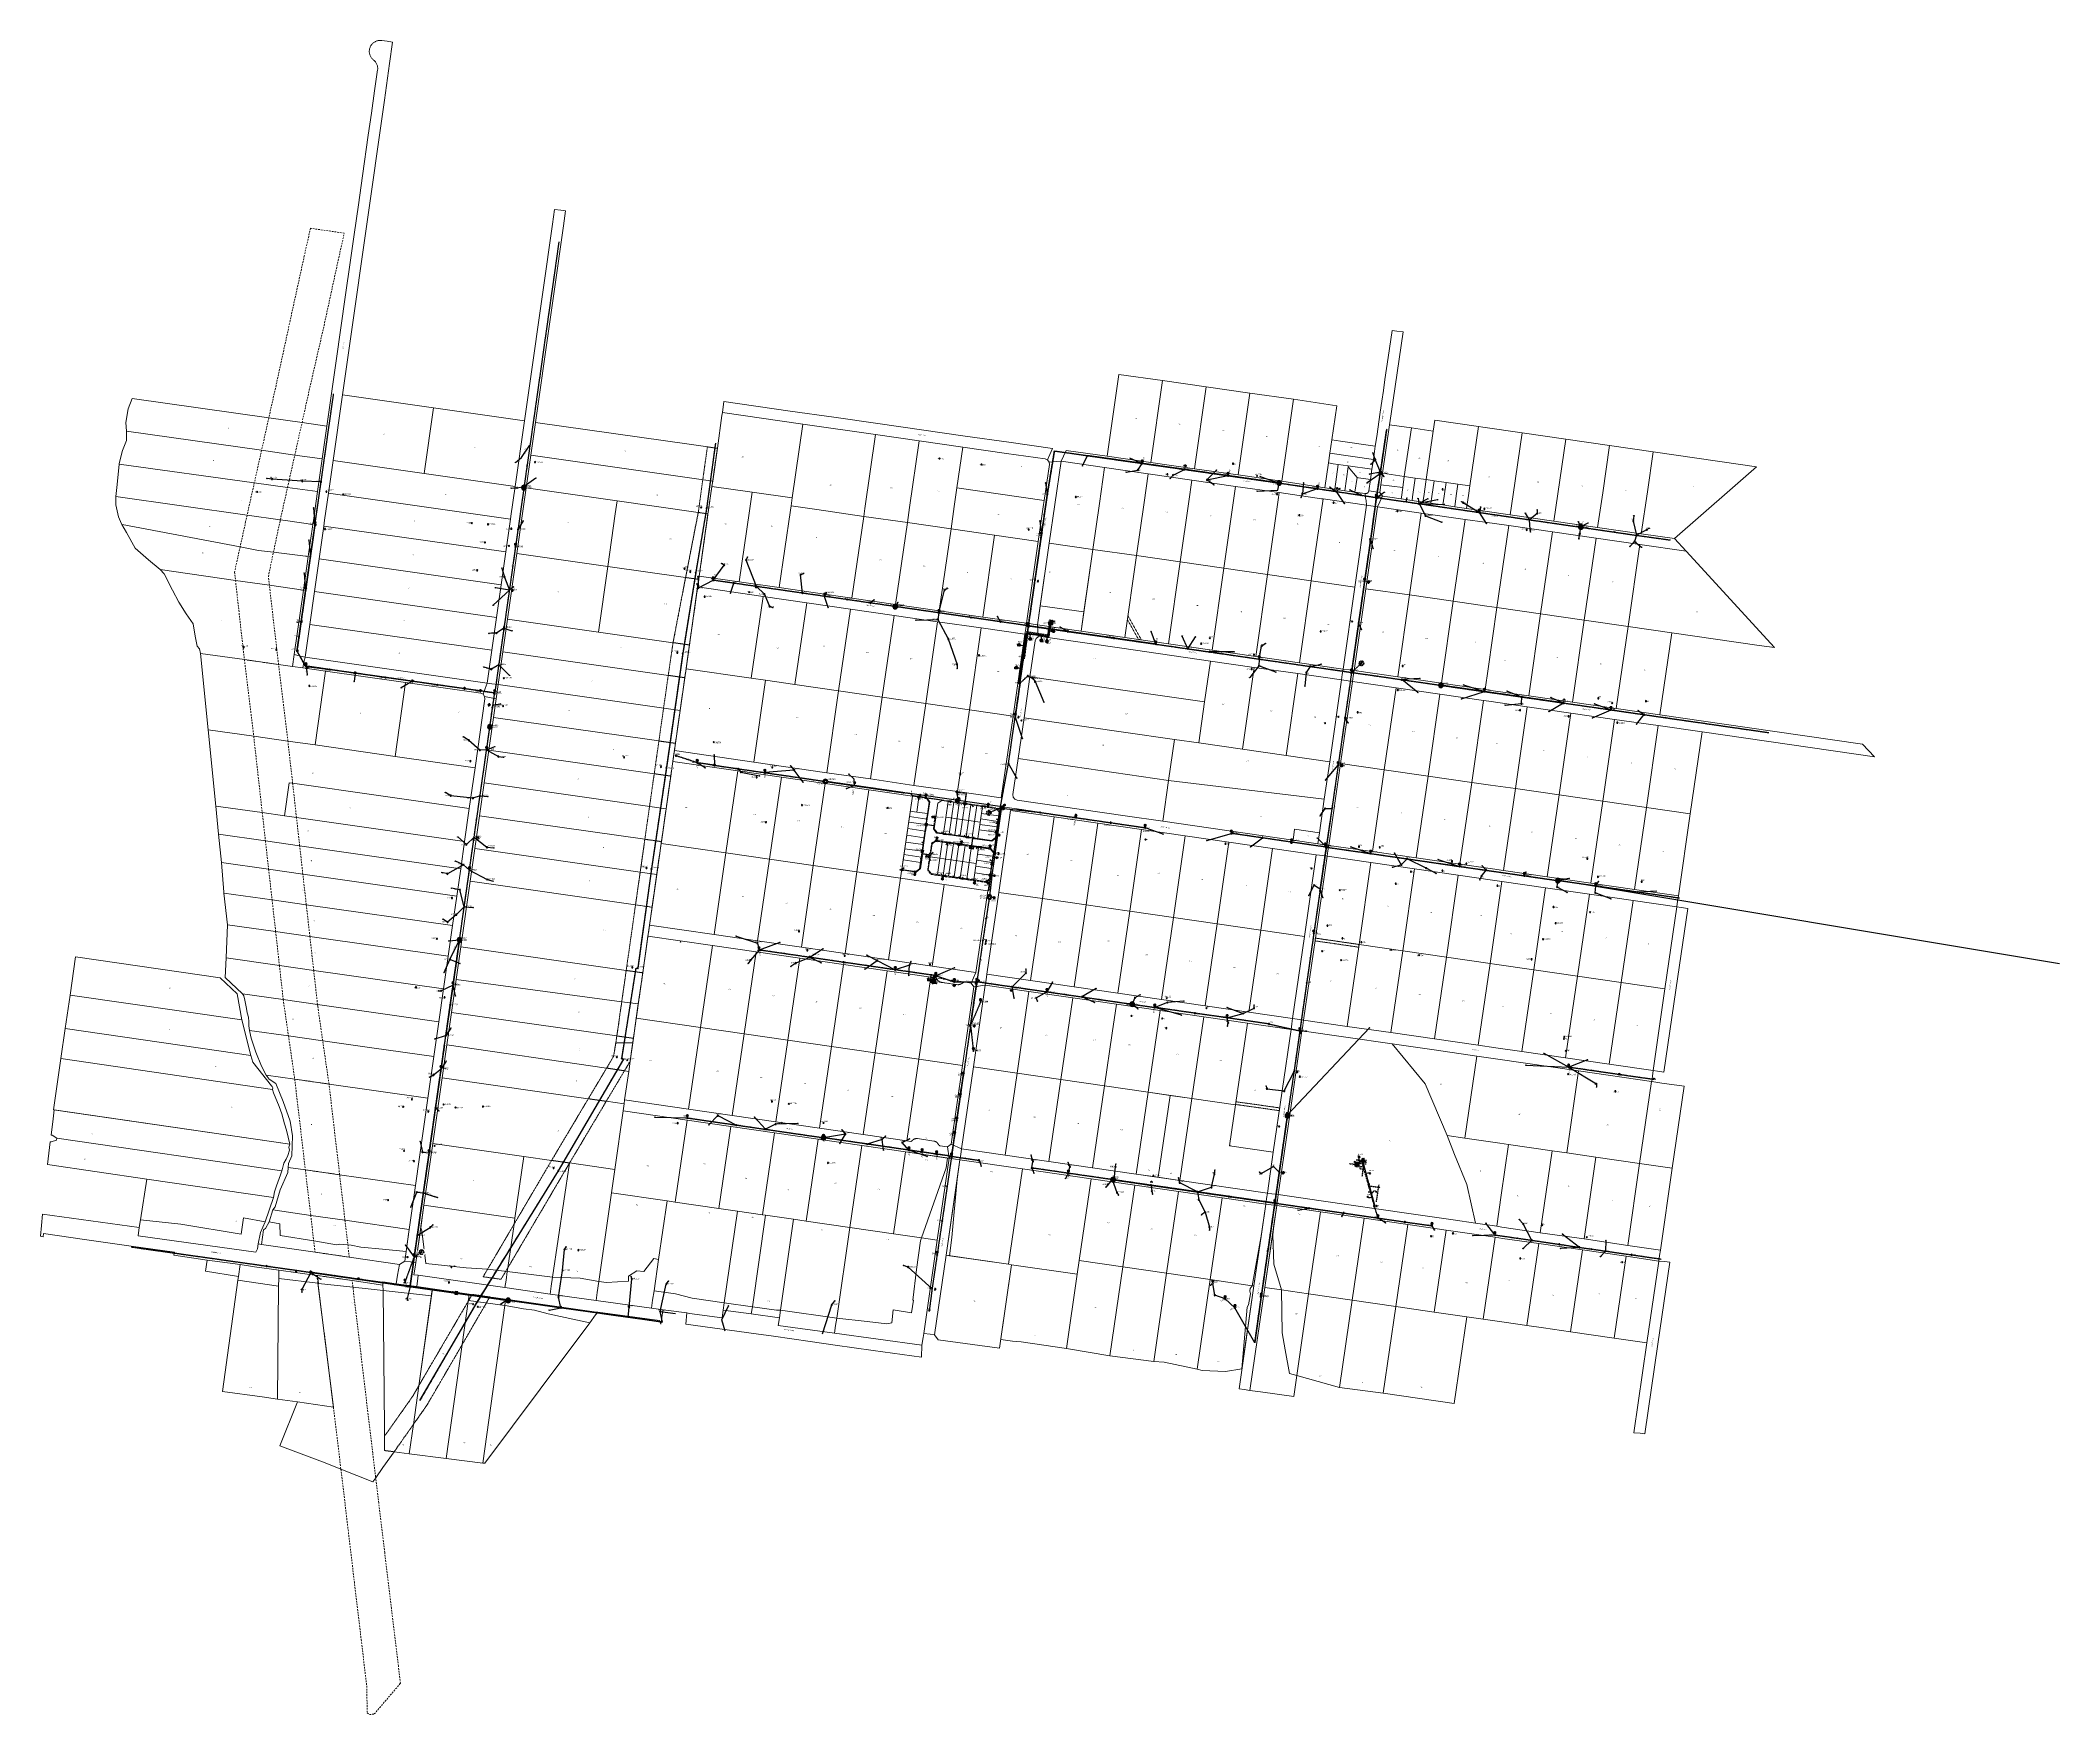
# Model space of a CAD drawing. Header units: metres. Extents: x 368 to 298975, y 411 to 6243625.
# Drawn here: x 295293 to 298975, y 6240572 to 6243625 of the extents above; entities outside this region: 2.
import ezdxf
from ezdxf.enums import TextEntityAlignment as Align

# ---------------------------------------------------------------- set-up
doc = ezdxf.new("R2010")
doc.units = ezdxf.units.M
for name, pattern in [('Cable Exist OH', [1, 1, 0]), ('Cable Exist UG', [8.2, 4, -1.2, 1.8, -1.2]), ('Cable New OH', [6, 4, -2]), ('Dash', [5, 3, -2]), ('DASHED', [0.75, 0.5, -0.25]), ('HIDDEN', [0.375, 0.25, -0.125]), ('HIDDEN2', [0.1875, 0.125, -0.0625]), ('IE Trench LV', [6.5, 5, -1.5])]:
    doc.linetypes.add(name, pattern=pattern)
doc.layers.get('0').update_dxf_attribs({"color": 6})
for name, color, linetype, lineweight in [('Cadastre Developer_SP_EXT', 9, 'Continuous', 5), ('Cadastre Developer_SP_NEW', 2, 'Continuous', 5), ('Cadastre Easements_SP_EXT', 9, 'Continuous', 5), ('Cadastre Land Parcels_SP_EXT', 250, 'Continuous', 5), ('Cadastre Other Property_SP_EXT', 9, 'HIDDEN', 5), ('Cadastre Roads_SP_EXT', 250, 'Continuous', 5), ('Cadastre Roads_SP_NEW', 2, 'Continuous', 5)]:
    doc.layers.add(name, color=color, linetype=linetype, lineweight=lineweight)
for name, color, linetype in [('Duct_SP_EXT', 7, 'Continuous'), ('Duct_SP_NEW', 2, 'Continuous'), ('Equip_HV_EXT', 7, 'Continuous'), ('Equip_LV_EXT', 7, 'Continuous'), ('Equip_LV_NEW', 2, 'Continuous'), ('Equip_SL_EXT', 7, 'Continuous'), ('Equip_SP_HV_EXT', 7, 'Continuous'), ('Equip_SP_HV_NEW', 2, 'Continuous'), ('Equip_SP_LV_EXT', 7, 'Continuous'), ('Equip_SP_SL_EXT', 7, 'Continuous'), ('Equip_SP_SL_NEW', 2, 'Continuous'), ('Mains_HV_EXT', 7, 'Continuous'), ('Mains_LV_EXT', 7, 'Continuous'), ('Mains_LV_NEW_T94', 2, 'Continuous'), ('Mains_LV_SL_EXT', 7, 'Continuous'), ('Mains_SL_EXT', 7, 'Continuous'), ('Mains_TR_EXT', 7, 'Continuous'), ('NOTES_SL_EXT', 7, 'Continuous'), ('OH_Details_SP_MISC', 7, 'Continuous'), ('Services_SP_EXT', 7, 'Continuous'), ('Services_SP_NEW_UG', 2, 'Continuous'), ('Sub_SP_EXT', 7, 'Continuous'), ('Sub_SP_NEW', 2, 'Continuous'), ('Sub_SP_TR_HV_LV_EXT', 7, 'Continuous'), ('SupportsOH_SP_EXT', 2, 'Continuous'), ('SupportsOH_SP_TR_HV_LV_SL_EXT', 7, 'Continuous'), ('SupportsOH_SP_TR_HV_LV_SL_NEW', 2, 'Continuous'), ('SupportsUG_SP_LV_EXT', 7, 'Continuous'), ('SupportsUG_SP_LV_SL_NEW', 2, 'Continuous'), ('Trench_SP_EXT', 7, 'Continuous'), ('Trench_SP_NEW', 2, 'Continuous')]:
    doc.layers.add(name, color=color, linetype=linetype)
doc.layers.add('UNKNOWN_FEATURES', color=1, linetype='DASHED', plot=False)
doc.styles.add('HVSW_LABEL', font='arial.ttf')
doc.styles.add('iecARIAL', font='arial.ttf', dxfattribs={"height": 2})
doc.styles.add('IESYMBOL1', font='isocp.shx')
doc.styles.add('POLE_LABEL', font='arial.ttf')
doc.styles.add('SL_LABEL', font='arial.ttf')
doc.styles.add('SLCP_LABEL', font='arial.ttf', dxfattribs={"height": 3.5})
doc.styles.get("Standard").update_dxf_attribs({"font": 'arial.ttf'})
doc.styles.add('SWITCH_LABEL', font='arial.ttf', dxfattribs={"height": 2.5})
doc.linetypes.add('Cable E OH', pattern='A,9.4,["E",Standard,S=1.7,R=0,X=0,Y=-1],0', length=9.4)
doc.linetypes.add('Cable E UG', pattern='A,6,-0.5,["E",Standard,S=1.7,R=0,X=0.5,Y=-1],-2.9', length=9.4)
doc.linetypes.add('Cable New UG', pattern='A,7,-0.25,["x",Standard,S=2,R=0,X=0.2,Y=-0.8],-2.1', length=9.35)
doc.linetypes.add('Cable Rem', pattern='A,6.5,-0.001,["X",Standard,S=2.5,R=0,X=0,Y=-1.27],-0.001', length=6.502)
doc.linetypes.add('IE Trench HV', pattern='A,7,-0.2,["/",Standard,S=3,R=0,X=0.6,Y=-1.4],-2.5', length=9.7)

# ---------------------------------------------------------------- blocks, each defined once
blk = doc.blocks.new('SUB_POLE_EXT')
blk.add_wipeout([(0, 4.2), (0.4, 4.2), (0.8, 4.1), (1.2, 4), (1.6, 3.9), (2, 3.7), (2.3, 3.5), (2.7, 3.3), (3, 3), (3.3, 2.7), (3.5, 2.3), (3.8, 1.9), (3.9, 1.6), (4, 1.2), (4.2, 0.6), (4.2, 0), (4.2, -0.6), (4.1, -1.1), (3.9, -1.6), (3.6, -2.2), (3.2, -2.7), (3, -3), (2.7, -3.3), (2.4, -3.5), (2, -3.7), (1.6, -3.9), (1.3, -4), (0.8, -4.1), (0.4, -4.2), (0, -4.2), (-0.4, -4.2), (-0.8, -4.1), (-1.2, -4), (-1.6, -3.9), (-2, -3.7), (-2.4, -3.5), (-2.7, -3.3), (-3, -3), (-3.2, -2.7), (-3.5, -2.3), (-3.7, -2), (-3.9, -1.6), (-4, -1.2), (-4.2, -0.8), (-4.2, -0.1), (-4.2, 0.4), (-4.1, 0.8), (-4, 1.3), (-3.9, 1.6), (-3.7, 2), (-3.5, 2.4), (-3.3, 2.7), (-3, 3), (-2.7, 3.3), (-2.3, 3.5), (-2, 3.7), (-1.6, 3.9), (-1.2, 4), (-0.8, 4.2), (-0.4, 4.2)])
blk.add_line((2.2, 0.5), (2.2, 0.5, 0))
blk.add_lwpolyline([(-4.2, 0, 1), (4.2, 0, 1)], format="xyb", close=True)
blk.add_lwpolyline([(2.1, 0.5), (0, 4.2), (-3.7, -2.1), (3.7, -2.1)], close=True)
for tag, height, flags, p in [('STREET_CODE', 0.2, 9, (1.5, 0)), ('ASSET_NUM', 3.5, 8, (2, 2)), ('CONSTRUCTED_VOLTAGE', 0.2, 9, (1.5, -0.2)), ('NO_PHASES', 0.2, 9, (1.5, -0.4)), ('OPERATING_VOLTAGE', 0.2, 9, (1.5, -0.6)), ('OPERATED_BY', 0.2, 9, (1.5, -0.8)), ('MAINTAINED_BY', 0.2, 9, (1.5, -1)), ('ORIENTATION', 0.2, 9, (1.5, -1.2)), ('OWNED_BY', 0.2, 9, (1.5, -1.4)), ('SECONDARY_VOLTAGE', 0.2, 9, (1.5, -1.6)), ('STATE', 0.2, 9, (1.5, -1.8)), ('SUBSTATION_TYPE', 0.2, 9, (1.5, -2)), ('USAGE', 0.2, 9, (1.5, -2.2)), ('LEGEND', 0.2, 9, (1.5, -2.4)), ('LOCATION', 0.2, 9, (1.5, -2.6)), ('STREETNAME', 0.2, 9, (1.5, -2.8)), ('SUBURB', 0.2, 9, (1.5, -3)), ('NOTES', 0.2, 9, (1.5, -3.2)), ('Z', 0.2, 1, (1.5, -3.4))]:
    blk.add_attdef(tag, text='', height=height, dxfattribs=dict(flags=flags)).set_placement(p, align=Align.MIDDLE_LEFT)
blk = doc.blocks.new('SUB_PADMOUNT_EXT')
for points in [[(0, 0), (-3.84, 1.92), (-3.84, -1.92)], [(0, 0), (3.84, 1.92), (3.84, -1.92)]]:
    blk.add_hatch(color=256).paths.add_polyline_path(points)
for p, q in [((3.84, 1.92), (-3.84, -1.92)), ((-3.84, 1.92), (3.84, -1.92))]:
    blk.add_line(p, q)
blk.add_lwpolyline([(-3.84, -1.92), (3.84, -1.92), (3.84, 1.92), (-3.84, 1.92)], close=True)
for tag, height, flags, p in [('STREET_CODE', 0.2, 9, (1.5, 0)), ('ASSET_NUM', 3.5, 8, (2, 2)), ('CONSTRUCTED_VOLTAGE', 0.2, 9, (1.5, -0.2)), ('OPERATING_VOLTAGE', 0.2, 9, (1.5, -0.6)), ('ORIENTATION', 0.2, 9, (1.5, -0.8)), ('OWNED_BY', 0.2, 9, (1.5, -1)), ('OPERATED_BY', 0.2, 9, (1.5, -1.2)), ('SECONDARY_VOLTAGE', 0.2, 9, (1.5, -1.6)), ('STATE', 0.2, 9, (1.5, -1.8)), ('SUBSTATION_TYPE', 0.2, 9, (1.5, -2.2)), ('STREETNAME', 0.2, 9, (1.5, -3)), ('SUBURB', 0.2, 9, (1.5, -3.2)), ('Z', 0.2, 1, (1.5, -3.6)), ('NO_PHASES', 0.2, 9, (1.5, -0.4)), ('MAINTAINED_BY', 0.2, 9, (1.5, -1.4)), ('PARENT', 0.2, 9, (1.5, -2)), ('USAGE', 0.2, 9, (1.5, -2.4)), ('LEGEND', 0.2, 9, (1.5, -2.6)), ('LOCATION', 0.2, 9, (1.5, -2.8)), ('NOTES', 0.2, 9, (1.5, -3.4))]:
    blk.add_attdef(tag, text='', height=height, dxfattribs=dict(flags=flags)).set_placement(p, align=Align.MIDDLE_LEFT)
blk = doc.blocks.new('DUCT_EXT')
blk.add_circle((0, 0.8), 0.8)
at = {"flags": 1}
blk.add_attdef('Z', (0, 0), '', height=0.2, dxfattribs=at)
at = {"flags": 9}
for tag, p in [('DUCT_CODE', (0, 0)), ('XSECT_TYPE', (0, -0.2)), ('FB_REFERENCE', (0, -0.4)), ('STATE', (0, -0.6)), ('NOTES', (0, -0.8))]:
    blk.add_attdef(tag, text='', height=0.2, dxfattribs=at).set_placement(p, align=Align.MIDDLE_LEFT)
blk = doc.blocks.new('LV_OH_LINKS_OPEN_EXT')
for p, q in [((-0.2, 5), (-0.2, 5.5)), ((-0.2, 3), (-0.2, 2.5)), ((0.2, 5), (0.2, 5.5)), ((0.2, 3), (0.2, 2.5))]:
    blk.add_line(p, q)
blk.add_lwpolyline([(0, 3, 1), (0, 5, 1)], format="xyb", close=True)
at = {"flags": 1}
blk.add_attdef('Z', (0, 0), '', height=0.2, dxfattribs=at)
at = {"flags": 9}
for tag, p in [('ACTUAL_STATUS', (0, 0)), ('CONSTRUCTED_VOLTAGE', (0, -0.2)), ('NO_PHASES', (0, -0.4)), ('OPERATING_VOLTAGE', (0, -0.6)), ('ORIENTATION', (0, -0.8)), ('OWNED_BY', (0, -1)), ('STATE', (0, -1.2)), ('SWITCH_TYPE', (0, -1.4)), ('USAGE', (0, -1.6)), ('LEGEND', (0, -1.8)), ('NOTES', (0, -2))]:
    blk.add_attdef(tag, text='', height=0.2, dxfattribs=at).set_placement(p, align=Align.MIDDLE_LEFT)
blk = doc.blocks.new('LV_OH_LINKS_CLOSED_EXT')
for p, q in [((-0.2, 5), (-0.2, 3)), ((0.2, 5), (0.2, 3))]:
    blk.add_line(p, q)
blk.add_lwpolyline([(0, 3, 1), (0, 5, 1)], format="xyb", close=True)
at = {"flags": 1}
blk.add_attdef('Z', (0, 0), '', height=0.2, dxfattribs=at)
at = {"flags": 9}
for tag, p in [('ACTUAL_STATUS', (0, 0)), ('CONSTRUCTED_VOLTAGE', (0, -0.2)), ('NO_PHASES', (0, -0.4)), ('OPERATING_VOLTAGE', (0, -0.6)), ('ORIENTATION', (0, -0.8)), ('OWNED_BY', (0, -1)), ('STATE', (0, -1.2)), ('SWITCH_TYPE', (0, -1.4)), ('USAGE', (0, -1.6)), ('NOTES', (0, -1.8))]:
    blk.add_attdef(tag, text='', height=0.2, dxfattribs=at).set_placement(p, align=Align.MIDDLE_LEFT)
blk = doc.blocks.new('LV_OH_LINKS_DISTFUSE_EXT')
for p, q in [((0, 0), (0.96, 0)), ((3.84, 0), (4.8, 0))]:
    blk.add_line(p, q)
blk.add_lwpolyline([(3.84, -1.2), (3.84, 1.2), (0.96, -1.2), (0.96, 1.2)], close=True)
at = {"flags": 9}
for tag, p in [('ACTUAL_STATUS', (0, 0)), ('CONSTRUCTED_VOLTAGE', (0, -0.2)), ('OPERATING_VOLTAGE', (0, -0.6)), ('ORIENTATION', (0, -0.8)), ('OWNED_BY', (0, -1)), ('STATE', (0, -1.2)), ('SWITCH_TYPE', (0, -1.4)), ('NO_PHASES', (0, -0.4)), ('USAGE', (0, -1.6)), ('NOTES', (0, -1.8))]:
    blk.add_attdef(tag, text='', height=0.2, dxfattribs=at).set_placement(p, align=Align.MIDDLE_LEFT)
at = {"flags": 1}
blk.add_attdef('Z', (0, 0), '', height=0.2, dxfattribs=at)
blk = doc.blocks.new('SL_LANTERN_EXT')
at = {"lineweight": 40}
for p, q in [((-2.3, 4.2), (2.2, 4.2)), ((-1.5, 5.7), (-1.1, 5.3)), ((-1.5, 2.8), (-1.1, 3.2)), ((0, 2), (0, 6.5)), ((0, 0), (0, 2.7)), ((1.5, 5.7), (1.1, 5.3)), ((1.5, 2.8), (1.1, 3.2))]:
    blk.add_line(p, q, dxfattribs=at)
blk.add_circle((0, 4.2), 1.5, dxfattribs=at)
at = {"style": 'iecARIAL', "flags": 8}
blk.add_attdef('ASSET_NUM', (1.5, 1.5), '', height=2.5, dxfattribs=at)
for tag, p, height, flags in [('CONSTRUCTED_VOLTAGE', (1, -0.7), 0.2, 9), ('CONTROL_TYPE', (1, -0.9), 0.2, 9), ('LANTERN_PURPOSE', (1, -1.1), 0.2, 9), ('LANTERN_TYPE', (1, -1.3), 0.2, 9), ('NO_PHASES', (1, -1.5), 0.2, 9), ('OPERATING_VOLTAGE', (1, -1.7), 0.2, 9), ('ORIENTATION', (1, -1.9), 0.2, 9), ('OWNED_BY', (1, -2.1), 0.2, 9), ('STATE', (1, -2.3), 0.2, 9), ('USAGE', (1, -2.5), 0.2, 9), ('CEXIST', (1, -2.7), 0.2, 9), ('CNEW', (1, -2.9), 0.2, 9), ('CNUMBER', (1, -3.1), 0.2, 9), ('CREMOVE', (1, -3.3), 0.2, 9), ('CREPLACE', (1, -3.5), 0.2, 9), ('LKINGHEIGHT', (1, -3.7), 0.2, 9), ('LBRACKET', (1, -3.9), 0.2, 9), ('LBRACKETVOCAB', (1, -4.1), 0.2, 9), ('LCATEGORY', (1, -4.3), 0.2, 9), ('LCHARGE1', (1, -4.5), 0.2, 9), ('LCHARGE1PERCENT', (1, -4.7), 0.2, 9), ('LCHARGE2', (1, -4.9), 0.2, 9), ('LCHARGE2PERCENT', (1, -5.1), 0.2, 9), ('LCHARGE3', (1, -5.3), 0.2, 9), ('LCHARGE3PERCENT', (1, -5.5), 0.2, 9), ('LEXIST', (1, -5.7), 0.2, 9), ('LLAMP', (1, -5.9), 0.2, 9), ('LLAMPVOCAB', (1, -6.1), 0.2, 9), ('LMAST', (1, -6.3), 0.2, 9), ('LMASTVOCAB', (1, -6.5), 0.2, 9), ('LNEW', (1, -6.7), 0.2, 9), ('LANTNUMBER', (1, -6.9), 0.2, 9), ('LOUTREACH', (1, -7.3), 0.2, 9), ('LOUTREACHVOCAB', (1, -7.5), 0.2, 9), ('LRATECODE', (1, -7.7), 0.2, 9), ('LREMOVE', (1, -7.9), 0.2, 9), ('LREPLACE', (1, -8.1), 0.2, 9), ('LTYPE', (1, -8.3), 0.2, 9), ('LTYPEVOCAB', (1, -8.5), 0.2, 9), ('LEGEND', (1, -8.7), 0.2, 9), ('LOCATION', (1, -8.9), 0.2, 9), ('NOTES', (1, -9.1), 0.2, 9), ('STREETNAME', (1, -9.3), 0.2, 9), ('SUBURB', (1, -9.5), 0.2, 1), ('LNUMBER', (2.2, -3.3), 2.5, 8)]:
    blk.add_attdef(tag, p, '', height=height, dxfattribs=dict(flags=flags))
blk = doc.blocks.new('*U70')
at = {"lineweight": 40}
for p, q in [((-1.5, 4.6), (2.9, 3.8)), ((-1, 3), (-0.5, 3.3)), ((-0.5, 5.9), (-0.2, 5.4)), ((0, 0), (0.5, 2.7)), ((0.3, 2), (1.1, 6.4)), ((1.9, 2.5), (1.6, 3)), ((2.4, 5.4), (1.9, 5.1))]:
    blk.add_line(p, q, dxfattribs=at)
blk.add_circle((0.7, 4.2), 1.5, dxfattribs=at)
at = {"style": 'iecARIAL', "flags": 8}
blk.add_attdef('ASSET_NUM', (1.5, 1.5), '', height=2.5, dxfattribs=at)
for tag, p, height, flags in [('CONSTRUCTED_VOLTAGE', (1, -0.7), 0.2, 9), ('CONTROL_TYPE', (1, -0.9), 0.2, 9), ('LANTERN_PURPOSE', (1, -1.1), 0.2, 9), ('LANTERN_TYPE', (1, -1.3), 0.2, 9), ('NO_PHASES', (1, -1.5), 0.2, 9), ('OPERATING_VOLTAGE', (1, -1.7), 0.2, 9), ('ORIENTATION', (1, -1.9), 0.2, 9), ('OWNED_BY', (1, -2.1), 0.2, 9), ('STATE', (1, -2.3), 0.2, 9), ('USAGE', (1, -2.5), 0.2, 9), ('CEXIST', (1, -2.7), 0.2, 9), ('CNEW', (1, -2.9), 0.2, 9), ('CNUMBER', (1, -3.1), 0.2, 9), ('CREMOVE', (1, -3.3), 0.2, 9), ('CREPLACE', (1, -3.5), 0.2, 9), ('LKINGHEIGHT', (1, -3.7), 0.2, 9), ('LBRACKET', (1, -3.9), 0.2, 9), ('LBRACKETVOCAB', (1, -4.1), 0.2, 9), ('LCATEGORY', (1, -4.3), 0.2, 9), ('LCHARGE1', (1, -4.5), 0.2, 9), ('LCHARGE1PERCENT', (1, -4.7), 0.2, 9), ('LCHARGE2', (1, -4.9), 0.2, 9), ('LCHARGE2PERCENT', (1, -5.1), 0.2, 9), ('LCHARGE3', (1, -5.3), 0.2, 9), ('LCHARGE3PERCENT', (1, -5.5), 0.2, 9), ('LEXIST', (1, -5.7), 0.2, 9), ('LLAMP', (1, -5.9), 0.2, 9), ('LLAMPVOCAB', (1, -6.1), 0.2, 9), ('LMAST', (1, -6.3), 0.2, 9), ('LMASTVOCAB', (1, -6.5), 0.2, 9), ('LNEW', (1, -6.7), 0.2, 9), ('LANTNUMBER', (1, -6.9), 0.2, 9), ('LOUTREACH', (1, -7.3), 0.2, 9), ('LOUTREACHVOCAB', (1, -7.5), 0.2, 9), ('LRATECODE', (1, -7.7), 0.2, 9), ('LREMOVE', (1, -7.9), 0.2, 9), ('LREPLACE', (1, -8.1), 0.2, 9), ('LTYPE', (1, -8.3), 0.2, 9), ('LTYPEVOCAB', (1, -8.5), 0.2, 9), ('LEGEND', (1, -8.7), 0.2, 9), ('LOCATION', (1, -8.9), 0.2, 9), ('NOTES', (1, -9.1), 0.2, 9), ('STREETNAME', (1, -9.3), 0.2, 9), ('SUBURB', (1, -9.5), 0.2, 1), ('LNUMBER', (2.2, -3.3), 2.5, 8)]:
    blk.add_attdef(tag, p, '', height=height, dxfattribs=dict(flags=flags))
blk = doc.blocks.new('*U66')
at = {"lineweight": 40}
for p, q in [((-1.1, 5.7), (3.3, 4.8)), ((-0.7, 4.1), (-0.2, 4.4)), ((-0.1, 7), (0.2, 6.5)), ((0, 0), (0.8, 3.8)), ((0.6, 3.1), (1.5, 7.5)), ((2.2, 3.6), (1.9, 4)), ((2.8, 6.4), (2.3, 6.1))]:
    blk.add_line(p, q, dxfattribs=at)
blk.add_circle((1.1, 5.3), 1.5, dxfattribs=at)
at = {"style": 'iecARIAL', "flags": 8}
blk.add_attdef('ASSET_NUM', (1.5, 1.5), '', height=2.5, dxfattribs=at)
for tag, p, height, flags in [('CONSTRUCTED_VOLTAGE', (1, -0.7), 0.2, 9), ('CONTROL_TYPE', (1, -0.9), 0.2, 9), ('LANTERN_PURPOSE', (1, -1.1), 0.2, 9), ('LANTERN_TYPE', (1, -1.3), 0.2, 9), ('NO_PHASES', (1, -1.5), 0.2, 9), ('OPERATING_VOLTAGE', (1, -1.7), 0.2, 9), ('ORIENTATION', (1, -1.9), 0.2, 9), ('OWNED_BY', (1, -2.1), 0.2, 9), ('STATE', (1, -2.3), 0.2, 9), ('USAGE', (1, -2.5), 0.2, 9), ('CEXIST', (1, -2.7), 0.2, 9), ('CNEW', (1, -2.9), 0.2, 9), ('CNUMBER', (1, -3.1), 0.2, 9), ('CREMOVE', (1, -3.3), 0.2, 9), ('CREPLACE', (1, -3.5), 0.2, 9), ('LKINGHEIGHT', (1, -3.7), 0.2, 9), ('LBRACKET', (1, -3.9), 0.2, 9), ('LBRACKETVOCAB', (1, -4.1), 0.2, 9), ('LCATEGORY', (1, -4.3), 0.2, 9), ('LCHARGE1', (1, -4.5), 0.2, 9), ('LCHARGE1PERCENT', (1, -4.7), 0.2, 9), ('LCHARGE2', (1, -4.9), 0.2, 9), ('LCHARGE2PERCENT', (1, -5.1), 0.2, 9), ('LCHARGE3', (1, -5.3), 0.2, 9), ('LCHARGE3PERCENT', (1, -5.5), 0.2, 9), ('LEXIST', (1, -5.7), 0.2, 9), ('LLAMP', (1, -5.9), 0.2, 9), ('LLAMPVOCAB', (1, -6.1), 0.2, 9), ('LMAST', (1, -6.3), 0.2, 9), ('LMASTVOCAB', (1, -6.5), 0.2, 9), ('LNEW', (1, -6.7), 0.2, 9), ('LANTNUMBER', (1, -6.9), 0.2, 9), ('LOUTREACH', (1, -7.3), 0.2, 9), ('LOUTREACHVOCAB', (1, -7.5), 0.2, 9), ('LRATECODE', (1, -7.7), 0.2, 9), ('LREMOVE', (1, -7.9), 0.2, 9), ('LREPLACE', (1, -8.1), 0.2, 9), ('LTYPE', (1, -8.3), 0.2, 9), ('LTYPEVOCAB', (1, -8.5), 0.2, 9), ('LEGEND', (1, -8.7), 0.2, 9), ('LOCATION', (1, -8.9), 0.2, 9), ('NOTES', (1, -9.1), 0.2, 9), ('STREETNAME', (1, -9.3), 0.2, 9), ('SUBURB', (1, -9.5), 0.2, 1), ('LNUMBER', (2.2, -3.3), 2.5, 8)]:
    blk.add_attdef(tag, p, '', height=height, dxfattribs=dict(flags=flags))
blk = doc.blocks.new('*U59')
at = {"lineweight": 40}
for p, q in [((0, 0), (7.2, -1.1)), ((7.4, 0.4), (7.8, -0.1)), ((9, 0.9), (8.3, -3.5)), ((6.4, -1), (10.9, -1.6)), ((7, -2.5), (7.5, -2.2)), ((9.9, -2.9), (9.6, -2.5)), ((10.3, -0.1), (9.9, -0.4))]:
    blk.add_line(p, q, dxfattribs=at)
blk.add_circle((8.7, -1.3), 1.5, dxfattribs=at)
at = {"style": 'iecARIAL', "flags": 8}
blk.add_attdef('ASSET_NUM', (1.5, 1.5), '', height=2.5, dxfattribs=at)
for tag, p, height, flags in [('CONSTRUCTED_VOLTAGE', (1, -0.7), 0.2, 9), ('CONTROL_TYPE', (1, -0.9), 0.2, 9), ('LANTERN_PURPOSE', (1, -1.1), 0.2, 9), ('LANTERN_TYPE', (1, -1.3), 0.2, 9), ('NO_PHASES', (1, -1.5), 0.2, 9), ('OPERATING_VOLTAGE', (1, -1.7), 0.2, 9), ('ORIENTATION', (1, -1.9), 0.2, 9), ('OWNED_BY', (1, -2.1), 0.2, 9), ('STATE', (1, -2.3), 0.2, 9), ('USAGE', (1, -2.5), 0.2, 9), ('CEXIST', (1, -2.7), 0.2, 9), ('CNEW', (1, -2.9), 0.2, 9), ('CNUMBER', (1, -3.1), 0.2, 9), ('CREMOVE', (1, -3.3), 0.2, 9), ('CREPLACE', (1, -3.5), 0.2, 9), ('LKINGHEIGHT', (1, -3.7), 0.2, 9), ('LBRACKET', (1, -3.9), 0.2, 9), ('LBRACKETVOCAB', (1, -4.1), 0.2, 9), ('LCATEGORY', (1, -4.3), 0.2, 9), ('LCHARGE1', (1, -4.5), 0.2, 9), ('LCHARGE1PERCENT', (1, -4.7), 0.2, 9), ('LCHARGE2', (1, -4.9), 0.2, 9), ('LCHARGE2PERCENT', (1, -5.1), 0.2, 9), ('LCHARGE3', (1, -5.3), 0.2, 9), ('LCHARGE3PERCENT', (1, -5.5), 0.2, 9), ('LEXIST', (1, -5.7), 0.2, 9), ('LLAMP', (1, -5.9), 0.2, 9), ('LLAMPVOCAB', (1, -6.1), 0.2, 9), ('LMAST', (1, -6.3), 0.2, 9), ('LMASTVOCAB', (1, -6.5), 0.2, 9), ('LNEW', (1, -6.7), 0.2, 9), ('LANTNUMBER', (1, -6.9), 0.2, 9), ('LOUTREACH', (1, -7.3), 0.2, 9), ('LOUTREACHVOCAB', (1, -7.5), 0.2, 9), ('LRATECODE', (1, -7.7), 0.2, 9), ('LREMOVE', (1, -7.9), 0.2, 9), ('LREPLACE', (1, -8.1), 0.2, 9), ('LTYPE', (1, -8.3), 0.2, 9), ('LTYPEVOCAB', (1, -8.5), 0.2, 9), ('LEGEND', (1, -8.7), 0.2, 9), ('LOCATION', (1, -8.9), 0.2, 9), ('NOTES', (1, -9.1), 0.2, 9), ('STREETNAME', (1, -9.3), 0.2, 9), ('SUBURB', (1, -9.5), 0.2, 1), ('LNUMBER', (2.2, -3.3), 2.5, 8)]:
    blk.add_attdef(tag, p, '', height=height, dxfattribs=dict(flags=flags))
blk = doc.blocks.new('CCP_EXT')
blk.add_wipeout([(0, 0.6), (0.6, 0), (0, -0.6), (-0.6, 0)])
blk.add_lwpolyline([(-0.6, 0), (0, 0.6), (0.6, 0), (0, -0.6), (-0.6, 0)])
at = {"flags": 1}
blk.add_attdef('Z', (0, 0), '', height=0.2, dxfattribs=at)
at = {"flags": 9}
for tag, p in [('CCP_TYPE', (0, 0)), ('CONSTRUCTED_VOLTAGE', (0, -0.2)), ('NO_PHASES', (0, -0.4)), ('OPERATING_VOLTAGE', (0, -0.6)), ('ORIENTATION', (0, -0.8)), ('OWNED_BY', (0, -1)), ('USAGE', (0, -1.2)), ('LEGEND', (0, -1.4)), ('LIFE_SUPPORT', (0, -1.6)), ('STATE', (0, -1.8)), ('NOTES', (0, -2))]:
    blk.add_attdef(tag, text='', height=0.2, dxfattribs=at).set_placement(p, align=Align.MIDDLE_LEFT)
blk = doc.blocks.new('POLE_EXT')
blk.add_hatch(color=256).paths.add_polyline_path([(-1, 0, 1), (1, 0, 1)])
blk.add_lwpolyline([(-1, 0, 1), (1, 0, 1)], format="xyb", close=True)
for tag, height, flags, p in [('pNumber', 2.5, 8, (-17.8, 2.1)), ('OWNED_BY', 0.2, 9, (1.4, -0.4)), ('PARENT', 0.2, 9, (1.4, -0.6)), ('SPECIAL_USE', 0.2, 9, (1.4, -0.8)), ('STATE', 0.2, 9, (1.4, -1)), ('USAGE', 0.2, 9, (1.4, -1.2)), ('cLV', 0.2, 9, (1.4, -1.4)), ('hDepth', 0.2, 9, (1.4, -1.6)), ('hDia', 0.2, 9, (1.4, -1.8)), ('cHV', 0.2, 9, (1.4, -2)), ('LBRACKET', 0.2, 9, (1.4, -2.2)), ('LExisting', 0.2, 9, (1.4, -2.4)), ('LANTNUMBER', 0.2, 9, (1.4, -2.6)), ('LOther', 0.2, 9, (1.4, -2.8)), ('LRemove', 0.2, 9, (1.4, -3)), ('LEGEND', 0.2, 9, (1.4, -3.2)), ('cLinedev', 0.2, 9, (1.4, -3.4)), ('LOCATION', 0.2, 9, (1.4, -3.6)), ('pExisting', 0.2, 9, (1.4, -3.8)), ('PFNUMBER', 0.2, 9, (1.4, -4)), ('NEWPFNUMBER', 0.2, 9, (1.4, -4.2)), ('pFooting', 0.2, 9, (1.4, -4.4)), ('pNew', 0.2, 9, (1.4, -4.6)), ('pRelocate', 0.2, 9, (1.4, -5)), ('pRemove', 0.2, 9, (1.4, -5.2)), ('pReplace', 0.2, 9, (1.4, -5.4)), ('pStay', 0.2, 9, (1.4, -5.6)), ('pType', 0.2, 9, (1.4, -5.8)), ('cspan', 0.2, 9, (1.4, -6)), ('STREETNAME', 0.2, 9, (1.4, -6.2)), ('SUBURB', 0.2, 9, (1.4, -6.4)), ('NOTES', 0.2, 9, (1.4, -6.6)), ('MAINTAINED_BY', 0.2, 9, (1.4, -6.8)), ('OPERATED_BY', 0.2, 9, (1.4, -7))]:
    blk.add_attdef(tag, text='', height=height, dxfattribs=dict(flags=flags)).set_placement(p, align=Align.MIDDLE_LEFT)
at = {"style": 'POLE_LABEL'}
for tag, height, flags, p in [('STRUCTURE_PLANT_NUMBER', 0.2, 9, (1.4, 0)), ('ASSET_NUM', 2.5, 8, (2, 2)), ('STREET_CODE', 0.2, 9, (1.4, -0.2))]:
    blk.add_attdef(tag, text='', height=height, dxfattribs=dict(at, flags=flags)).set_placement(p, align=Align.MIDDLE_LEFT)
at = {"flags": 1}
blk.add_attdef('Z', (1.4, -7.3), '', height=0.2, dxfattribs=at)
blk = doc.blocks.new('HV_STJ_EXT')
h = blk.add_hatch(color=256)
edge = h.paths.add_edge_path()
edge.add_ellipse((-0.6, 0.1), major_axis=(0.226, 0.226), ratio=1, start_angle=45, end_angle=135)
edge.add_line((-0.9, 0.1), (-0.9, -0.1))
edge.add_ellipse((-0.6, -0.1), major_axis=(0.226, 0.226), ratio=1, start_angle=135, end_angle=225)
edge.add_line((-0.6, -0.5), (0.6, -0.5))
edge.add_ellipse((0.6, -0.1), major_axis=(-0.226, 0.226), ratio=1, start_angle=135, end_angle=225)
edge.add_line((0.9, -0.1), (0.9, 0.1))
edge.add_ellipse((0.6, 0.1), major_axis=(-0.226, 0.226), ratio=1, start_angle=225, end_angle=315)
edge.add_line((0.6, 0.5), (-0.6, 0.5))
blk.add_lwpolyline([(-0.9, 0.1), (-0.9, -0.1, 0.414214), (-0.6, -0.5), (0.6, -0.5, 0.414214), (0.9, -0.1), (0.9, 0.1, 0.414214), (0.6, 0.5), (-0.6, 0.5, 0.414214)], format="xyb", close=True)
for tag, flags, p in [('ORIENTATION', 9, (1.5, 0)), ('USAGE', 9, (1.5, -0.2)), ('LEGEND', 9, (1.5, -0.4)), ('NOTES', 9, (1.5, -0.6)), ('Z', 1, (1.5, -0.8))]:
    blk.add_attdef(tag, text='', height=0.2, dxfattribs=dict(flags=flags)).set_placement(p, align=Align.MIDDLE_LEFT)
blk = doc.blocks.new('LV_UG_DFUSE_CLOSED_EXT')
for points in [[(1, 0), (0, 0)], [(5, -0.7), (2.2, 0.7)], [(5, 0.7), (2.2, -0.7)], [(6.2, 0), (7.2, 0)]]:
    blk.add_lwpolyline(points)
for centre in [(1.8, 0), (5.4, 0)]:
    blk.add_circle(centre, 0.8)
at = {"flags": 1}
blk.add_attdef('Z', (0, 0), '', height=0.2, dxfattribs=at)
at = {"flags": 9}
for tag, p in [('ACTUAL_STATUS', (0, 0)), ('CONSTRUCTED_VOLTAGE', (0, -0.2)), ('NO_PHASES', (0, -0.4)), ('OPERATING_VOLTAGE', (0, -0.6)), ('ORIENTATION', (0, -0.8)), ('STATE', (0, -1)), ('SWITCH_TYPE', (0, -1.2)), ('USAGE', (0, -1.4)), ('NOTES', (0, -1.6))]:
    blk.add_attdef(tag, text='', height=0.2, dxfattribs=at).set_placement(p, align=Align.MIDDLE_LEFT)
blk = doc.blocks.new('LV_UG_DFUSE_OPEN_EXT')
for points in [[(1, 0), (0, 0)], [(6.2, 0), (7.2, 0)]]:
    blk.add_lwpolyline(points)
for centre in [(1.8, 0), (5.4, 0)]:
    blk.add_circle(centre, 0.8)
at = {"flags": 1}
blk.add_attdef('Z', (0, 0), '', height=0.2, dxfattribs=at)
at = {"flags": 9}
for tag, p in [('ACTUAL_STATUS', (0, 0)), ('CONSTRUCTED_VOLTAGE', (0, -0.2)), ('NO_PHASES', (0, -0.4)), ('OPERATING_VOLTAGE', (0, -0.6)), ('ORIENTATION', (0, -0.8)), ('STATE', (0, -1)), ('SWITCH_TYPE', (0, -1.2)), ('USAGE', (0, -1.4)), ('NOTES', (0, -1.6))]:
    blk.add_attdef(tag, text='', height=0.2, dxfattribs=at).set_placement(p, align=Align.MIDDLE_LEFT)
blk = doc.blocks.new('HV_USL_CLOSED_EXT')
blk.add_line((2.4, 5.5), (-2.4, 5.5))
blk.add_lwpolyline([(1.4, 5.5, 0.414214), (0, 6.9, 0.414214), (-1.4, 5.5)], format="xyb")
for tag, height, flags, p in [('STREET_CODE', 0.2, 9, (1.5, 0)), ('ASSET_NUM', 2.5, 8, (2, 2)), ('ACTUAL_STATUS', 0.2, 9, (1.5, -0.2)), ('CONSTRUCTED_VOLTAGE', 0.2, 9, (1.5, -0.4)), ('NO_PHASES', 0.2, 9, (1.5, -0.6)), ('OPERATING_VOLTAGE', 0.2, 9, (1.5, -0.8)), ('ORIENTATION', 0.2, 9, (1.5, -1)), ('OWNED_BY', 0.2, 9, (1.5, -1.2)), ('OPERATED_BY', 0.2, 9, (1.5, -1.4)), ('MAINTAINED_BY', 0.2, 9, (1.5, -1.6)), ('STATE', 0.2, 9, (1.5, -1.8)), ('SWITCH_TYPE', 0.2, 9, (1.5, -2)), ('USAGE', 0.2, 9, (1.5, -2.2)), ('LEGEND', 0.2, 9, (1.5, -2.4)), ('LOCATION', 0.2, 9, (1.5, -2.6)), ('STREETNAME', 0.2, 9, (1.5, -2.8)), ('SUBURB', 0.2, 9, (1.5, -3)), ('NOTES', 0.2, 9, (1.5, -3.2)), ('LABEL_ALIGNMENT', 0.2, 9, (1.5, -3.4)), ('Z', 0.2, 1, (1.5, -3.6))]:
    blk.add_attdef(tag, text='', height=height, dxfattribs=dict(flags=flags)).set_placement(p, align=Align.MIDDLE_LEFT)
blk = doc.blocks.new('HV_ABS_CLOSED_EXT')
blk.add_line((-3, 6.9), (3, 6.9))
blk.add_circle((0, 6.9), 1.8)
at = {"flags": 1}
blk.add_attdef('Z', (0, 0), '', height=0.2, dxfattribs=at)
at = {"style": 'HVSW_LABEL'}
for tag, height, flags, p in [('ASSET_NUM', 3.5, 8, (2, 2)), ('STREET_CODE', 0.2, 9, (0, -0.2))]:
    blk.add_attdef(tag, text='', height=height, dxfattribs=dict(at, flags=flags)).set_placement(p, align=Align.MIDDLE_LEFT)
at = {"flags": 9}
for tag, p in [('ACTUAL_STATUS', (0, -0.4)), ('CONSTRUCTED_VOLTAGE', (0, -0.6)), ('NO_PHASES', (0, -0.8)), ('OPERATING_VOLTAGE', (0, -1)), ('ORIENTATION', (0, -1.2)), ('OWNED_BY', (0, -1.4)), ('STATE', (0, -1.6)), ('SWITCH_TYPE', (0, -1.8)), ('USAGE', (0, -2)), ('LEGEND', (0, -2.2)), ('LOCATION', (0, -2.4)), ('STREETNAME', (0, -2.6)), ('SUBURB', (0, -2.8)), ('NOTES', (0, -3))]:
    blk.add_attdef(tag, text='', height=0.2, dxfattribs=at).set_placement(p, align=Align.MIDDLE_LEFT)
blk = doc.blocks.new('HV_ABS_OPEN_EXT')
for p, q in [((-3, 6.9), (-1.8, 6.9)), ((1.8, 6.9), (3, 6.9))]:
    blk.add_line(p, q)
blk.add_circle((0, 6.9), 1.8)
for tag, height, flags, p in [('STREET_CODE', 0.2, 9, (1.5, 0)), ('ASSET_NUM', 2.5, 8, (2, 2)), ('ACTUAL_STATUS', 0.2, 9, (1.5, -0.2)), ('CONSTRUCTED_VOLTAGE', 0.2, 9, (1.5, -0.4)), ('NO_PHASES', 0.2, 9, (1.5, -0.6)), ('OPERATING_VOLTAGE', 0.2, 9, (1.5, -0.8)), ('ORIENTATION', 0.2, 9, (1.5, -1)), ('OWNED_BY', 0.2, 9, (1.5, -1.2)), ('STATE', 0.2, 9, (1.5, -1.4)), ('SWITCH_TYPE', 0.2, 9, (1.5, -1.6)), ('USAGE', 0.2, 9, (1.5, -1.8)), ('LEGEND', 0.2, 9, (1.5, -2)), ('LOCATION', 0.2, 9, (1.5, -2.2)), ('STREETNAME', 0.2, 9, (1.5, -2.4)), ('SUBURB', 0.2, 9, (1.5, -2.6)), ('NOTES', 0.2, 9, (1.5, -2.8)), ('MAINTAINED_BY', 0.2, 9, (1.5, -3)), ('OPERATED_BY', 0.2, 9, (1.5, -3.2)), ('LABEL_ALIGNMENT', 0.2, 9, (1.5, -3.4)), ('Z', 0.2, 1, (1.5, -3.6))]:
    blk.add_attdef(tag, text='', height=height, dxfattribs=dict(flags=flags)).set_placement(p, align=Align.MIDDLE_LEFT)
blk = doc.blocks.new('SWG_HOLEC_SU_EXT')
blk.add_line((1.8, -2), (5.8, -2))
for points in [[(1, 0), (0, 0)], [(6.6, 0), (7.6, 0)]]:
    blk.add_lwpolyline(points)
for points in [[(1.8, -0.8, 1), (1.8, 0.8, 1)], [(5.8, -0.8, 1), (5.8, 0.8, 1)]]:
    blk.add_lwpolyline(points, format="xyb", close=True)
at = {"style": 'SWITCH_LABEL', "flags": 8}
blk.add_attdef('ASSET_NUM', text='', height=2.5, rotation=179.9544, dxfattribs=at).set_placement((-2.4, 0), align=Align.MIDDLE_LEFT)
at = {"flags": 1}
blk.add_attdef('Z', (0, 0), '', height=0.2, dxfattribs=at)
at = {"style": 'SWITCH_LABEL', "flags": 9}
blk.add_attdef('STREET_CODE', text='', height=0.2, dxfattribs=at).set_placement((0, -0.2), align=Align.MIDDLE_LEFT)
at = {"flags": 9}
for tag, p in [('ACTUAL_STATUS', (0, -0.4)), ('CONSTRUCTED_VOLTAGE', (0, -0.6)), ('NO_PHASES', (0, -0.8)), ('OPERATING_VOLTAGE', (0, -1)), ('ORIENTATION', (0, -1.2)), ('OWNED_BY', (0, -1.4)), ('PARENT', (0, -1.6)), ('STATE', (0, -1.8)), ('SWITCH_TYPE', (0, -2)), ('USAGE', (0, -2.2)), ('LOCATION', (0, -2.4)), ('STREETNAME', (0, -2.6)), ('SUBURB', (0, -2.8)), ('NOTES', (0, -3))]:
    blk.add_attdef(tag, text='', height=0.2, dxfattribs=at).set_placement(p, align=Align.MIDDLE_LEFT)
blk = doc.blocks.new('HV_LOAD_BREAK_EXT')
blk.add_lwpolyline([(-2.4, -2.4), (2.4, -2.4), (2.4, 2.4), (-2.4, 2.4)], close=True)
at = {"insert": (-1.1, 1), "char_height": 2, "width": 2.963, "attachment_point": 1}
blk.add_mtext('{\\Fisocp|c0;LB}', dxfattribs=at)
for tag, height, flags, p in [('STREET_CODE', 0.2, 9, (1.5, 0)), ('ASSET_NUM', 2.5, 8, (2, 2)), ('ACTUAL_STATUS', 0.2, 9, (1.5, -0.2)), ('CONSTRUCTED_VOLTAGE', 0.2, 9, (1.5, -0.4)), ('NO_PHASES', 0.2, 9, (1.5, -0.6)), ('OPERATING_VOLTAGE', 0.2, 9, (1.5, -0.8)), ('ORIENTATION', 0.2, 9, (1.5, -1)), ('OWNED_BY', 0.2, 9, (1.5, -1.2)), ('OPERATED_BY', 0.2, 9, (1.5, -1.4)), ('MAINTAINED_BY', 0.2, 9, (1.5, -1.6)), ('STATE', 0.2, 9, (1.5, -1.8)), ('SWITCH_TYPE', 0.2, 9, (1.5, -2)), ('USAGE', 0.2, 9, (1.5, -2.2)), ('LEGEND', 0.2, 9, (1.5, -2.4)), ('LOCATION', 0.2, 9, (1.5, -2.6)), ('STREETNAME', 0.2, 9, (1.5, -2.8)), ('SUBURB', 0.2, 9, (1.5, -3)), ('NOTES', 0.2, 9, (1.5, -3.2)), ('LABEL_ALIGNMENT', 0.2, 9, (1.5, -3.4)), ('Z', 0.2, 1, (1.5, -3.6))]:
    blk.add_attdef(tag, text='', height=height, dxfattribs=dict(flags=flags)).set_placement(p, align=Align.MIDDLE_LEFT)
blk = doc.blocks.new('End Shackle_EXT')
blk.add_wipeout([(0, 0.3), (1.8, 0.3), (1.8, -0.3), (0, -0.3)])
blk.add_line((1.8, -1), (1.8, 1))
at = {"flags": 1}
blk.add_attdef('Z', (0, 0), '', height=0.2, dxfattribs=at)
at = {"flags": 9}
for tag, p in [('CONNECTOR_TYPE', (0, 0)), ('CONSTRUCTED_VOLTAGE', (0, -0.2)), ('NO_PHASES', (0, -0.4)), ('OPERATING_VOLTAGE', (0, -0.6)), ('ORIENTATION', (0, -0.8)), ('OWNED_BY', (0, -1)), ('STATE', (0, -1.2)), ('USAGE', (0, -1.4)), ('NOTES', (0, -1.6))]:
    blk.add_attdef(tag, text='', height=0.2, dxfattribs=at).set_placement(p, align=Align.MIDDLE_LEFT)
blk = doc.blocks.new('CABLE_LARGE_EXT')
h = blk.add_hatch(color=256)
edge = h.paths.add_edge_path()
edge.add_arc((0, 0.5), 0.55, 0, 360)
blk.add_circle((0, 0.5), 0.55)
at = {"flags": 1}
blk.add_attdef('Z', (0, 0), '', height=0.2, dxfattribs=at)
at = {"flags": 9}
for tag, p in [('COND_CODE', (0, 0)), ('FB_REFERENCE', (0, -0.2)), ('STATE', (0, -0.4)), ('XSECT_SIZE', (0, -0.6)), ('NOTES', (0, -0.8))]:
    blk.add_attdef(tag, text='', height=0.2, dxfattribs=at).set_placement(p, align=Align.MIDDLE_LEFT)
blk = doc.blocks.new('SLCP_ZELL_EXT')
blk.add_wipeout([(-0.2, 7.5), (-0.7, 7.5), (-1.2, 7.4), (-1.6, 7.3), (-2.1, 7.2), (-2.5, 7.1), (-3, 6.9), (-3.4, 6.7), (-3.8, 6.5), (-4.2, 6.2), (-4.6, 5.9), (-5, 5.6), (-5.3, 5.3), (-5.6, 5), (-5.9, 4.6), (-6.2, 4.2), (-6.5, 3.8), (-6.7, 3.4), (-6.9, 3), (-7.1, 2.5), (-7.2, 2.1), (-7.3, 1.6), (-7.4, 1.2), (-7.5, 0.7), (-7.5, 0.2), (-7.5, -0.2), (-7.5, -0.7), (-7.4, -1.2), (-7.3, -1.6), (-7.2, -2.1), (-7.1, -2.5), (-6.9, -3), (-6.7, -3.4), (-6.5, -3.8), (-6.2, -4.2), (-5.9, -4.6), (-5.6, -5), (-5.3, -5.3), (-5, -5.6), (-4.6, -5.9), (-4.2, -6.2), (-3.8, -6.5), (-3.4, -6.7), (-3, -6.9), (-2.5, -7.1), (-2.1, -7.2), (-1.6, -7.3), (-1.2, -7.4), (-0.7, -7.5), (-0.2, -7.5), (0.2, -7.5), (0.7, -7.5), (1.2, -7.4), (1.6, -7.3), (2.1, -7.2), (2.5, -7.1), (3, -6.9), (3.4, -6.7), (3.8, -6.5), (4.2, -6.2), (4.6, -5.9), (5, -5.6), (5.3, -5.3), (5.6, -5), (5.9, -4.6), (6.2, -4.2), (6.5, -3.8), (6.7, -3.4), (6.9, -3), (7.1, -2.5), (7.2, -2.1), (7.3, -1.6), (7.4, -1.2), (7.5, -0.7), (7.5, -0.2), (7.5, 0.2), (7.5, 0.7), (7.4, 1.2), (7.3, 1.6), (7.2, 2.1), (7.1, 2.5), (6.9, 3), (6.7, 3.4), (6.5, 3.8), (6.2, 4.2), (5.9, 4.6), (5.6, 5), (5.3, 5.3), (5, 5.6), (4.6, 5.9), (4.2, 6.2), (3.8, 6.5), (3.4, 6.7), (3, 6.9), (2.5, 7.1), (2.1, 7.2), (1.6, 7.3), (1.2, 7.4), (0.7, 7.5), (0.2, 7.5)])
at = {"linetype": 'Dash', "lineweight": 40, "ltscale": 0.7}
for p, q in [((-4.1, 0), (4.1, 0)), ((0, 4.1), (0, -4.1))]:
    blk.add_line(p, q, dxfattribs=at)
blk.add_circle((0, 0), 4.11, dxfattribs=at)
at = {"lineweight": 40, "style": 'IESYMBOL1'}
for s, p in [('P', (-1.6, 0)), ('Z', (1.7, 0)), ('60', (-1.6, -3.3))]:
    blk.add_text(s, height=2, dxfattribs=at).set_placement(p, align=Align.BOTTOM_CENTER)
at = {"flags": 1}
blk.add_attdef('Z', (0, 0), '', height=0.2, dxfattribs=at)
at = {"style": 'SLCP_LABEL'}
for tag, height, flags, p in [('ASSET_NUM', 2.5, 8, (2, 2)), ('STREET_CODE', 0.2, 9, (0, -0.2))]:
    blk.add_attdef(tag, text='', height=height, dxfattribs=dict(at, flags=flags)).set_placement(p, align=Align.MIDDLE_LEFT)
at = {"flags": 9}
for tag, p in [('CONSTRUCTED_VOLTAGE', (0, -0.4)), ('CONTROL_TYPE', (0, -0.6)), ('NO_PHASES', (0, -0.8)), ('OPERATING_VOLTAGE', (0, -1)), ('ORIENTATION', (0, -1.2)), ('OWNED_BY', (0, -1.4)), ('USAGE', (0, -1.6)), ('LOCATION', (0, -1.8)), ('STATE', (0, -2)), ('NOTES', (0, -2.2))]:
    blk.add_attdef(tag, text='', height=0.2, dxfattribs=at).set_placement(p, align=Align.MIDDLE_LEFT)
blk = doc.blocks.new('CONNECTOR_NODE_EXT')
h = blk.add_hatch(color=256)
edge = h.paths.add_edge_path()
edge.add_arc((0, 0), 0.5, 0, 360)
blk.add_circle((0, 0), 0.5)
at = {"flags": 1}
blk.add_attdef('Z', (0, 0), '', height=0.2, dxfattribs=at)
at = {"flags": 9}
for tag, p in [('CONNECTOR_TYPE', (0, 0)), ('CONSTRUCTED_VOLTAGE', (0, -0.2)), ('NO_PHASES', (0, -0.4)), ('OPERATING_VOLTAGE', (0, -0.6)), ('ORIENTATION', (0, -0.8)), ('SUBTYPE', (0, -1)), ('USAGE', (0, -1.2)), ('NOTES', (0, -1.4))]:
    blk.add_attdef(tag, text='', height=0.2, dxfattribs=at).set_placement(p, align=Align.MIDDLE_LEFT)
blk = doc.blocks.new('SUB_PADMOUNT_NEW')
for p, q in [((-3.84, 1.92), (3.84, -1.92)), ((3.84, 1.92), (-3.84, -1.92))]:
    blk.add_line(p, q)
blk.add_lwpolyline([(-3.84, -1.92), (3.84, -1.92), (3.84, 1.92), (-3.84, 1.92)], close=True)
for tag, height, flags, p in [('STREET_CODE', 0.2, 9, (1.5, 0)), ('ASSET_NUM', 3.5, 8, (2, 2)), ('OPERATING_VOLTAGE', 0.2, 9, (1.5, -0.4)), ('ORIENTATION', 0.2, 9, (1.5, -0.6)), ('OWNED_BY', 0.2, 9, (1.5, -0.8)), ('OPERATED_BY', 0.2, 9, (1.5, -1)), ('CONSTRUCTED_VOLTAGE', 0.2, 9, (1.5, -1.4)), ('SECONDARY_VOLTAGE', 0.2, 9, (1.5, -1.6)), ('STATE', 0.2, 9, (1.5, -1.8)), ('SUBSTATION_TYPE', 0.2, 9, (1.5, -2.2)), ('SUBURB', 0.2, 9, (1.5, -2.8)), ('STREETNAME', 0.2, 9, (1.5, -3)), ('Z', 0.2, 1, (1.5, -3.6)), ('NO_PHASES', 0.2, 9, (1.5, -0.2)), ('MAINTAINED_BY', 0.2, 9, (1.5, -1.2)), ('PARENT', 0.2, 9, (1.5, -2)), ('USAGE', 0.2, 9, (1.5, -2.4)), ('LEGEND', 0.2, 9, (1.5, -2.6)), ('LOCATION', 0.2, 9, (1.5, -3.2)), ('NOTES', 0.2, 9, (1.5, -3.4))]:
    blk.add_attdef(tag, text='', height=height, dxfattribs=dict(flags=flags)).set_placement(p, align=Align.MIDDLE_LEFT)
blk = doc.blocks.new('*U56')
blk.add_wipeout([(-2.5, 3), (2.5, 3), (2.5, 1), (-2.5, 1)])
at = {"lineweight": -3}
blk.add_lwpolyline([(-2.5, 3), (2.5, 3), (2.5, 1), (-2.5, 1)], close=True, dxfattribs=at)
for tag, height, flags, p in [('STREET_CODE', 0.2, 9, (1.5, 2)), ('OWNED_BY', 0.2, 9, (1.5, 1.8)), ('OPERATED_BY', 0.2, 9, (1.5, 1.6)), ('MAINTAINED_BY', 0.2, 9, (1.5, 1.4)), ('STATE', 0.2, 9, (1.5, 1.2)), ('SUPPORT_TYPE', 0.2, 9, (1.5, 1)), ('USAGE', 0.2, 9, (1.5, 0.8)), ('LEGEND', 0.2, 9, (1.5, 0.6)), ('PARENT', 0.2, 9, (1.5, 0.4)), ('SUBURB', 0.2, 9, (1.5, 0.2)), ('STREETNAME', 0.2, 9, (1.5, 0)), ('ASSET_NUM', 2.5, 8, (2, 4)), ('LOCATION', 0.2, 9, (1.5, -0.2)), ('NOTES', 0.2, 9, (1.5, -0.4)), ('Z', 0.2, 1, (1.5, -0.6))]:
    blk.add_attdef(tag, text='', height=height, dxfattribs=dict(flags=flags)).set_placement(p, align=Align.MIDDLE_LEFT)
blk = doc.blocks.new('POLE_REPLACE_NEW')
blk.add_wipeout([(0, 1), (-0.1, 1), (-0.2, 1), (-0.4, 0.9), (-0.5, 0.9), (-0.6, 0.8), (-0.7, 0.7), (-0.8, 0.6), (-0.8, 0.5), (-0.9, 0.4), (-1, 0.3), (-1, 0.2), (-1, 0.1), (-1, -0.1), (-1, -0.2), (-1, -0.3), (-0.9, -0.4), (-0.8, -0.5), (-0.8, -0.6), (-0.7, -0.7), (-0.6, -0.8), (-0.5, -0.9), (-0.4, -0.9), (-0.2, -1), (-0.1, -1), (0, -1), (0.1, -1), (0.2, -1), (0.4, -0.9), (0.5, -0.9), (0.6, -0.8), (0.7, -0.7), (0.8, -0.6), (0.8, -0.5), (0.9, -0.4), (1, -0.3), (1, -0.2), (1, -0.1), (1, 0.1), (1, 0.2), (1, 0.3), (0.9, 0.4), (0.8, 0.5), (0.8, 0.6), (0.7, 0.7), (0.6, 0.8), (0.5, 0.9), (0.4, 0.9), (0.2, 1), (0.1, 1)])
h = blk.add_hatch(color=256)
edge = h.paths.add_edge_path()
edge.add_arc((0, 0), 1, 270, 450)
edge.add_line((0, 1), (0, -1))
blk.add_lwpolyline([(0, 1), (0, -1)])
at = {"lineweight": -3}
blk.add_arc((0, 0), 1, 90, 270, dxfattribs=at)
blk.add_arc((0, 0), 1, 270, 90)
at = {"style": 'POLE_LABEL', "flags": 9}
blk.add_attdef('STRUCTURE_PLANT_NUMBER', text='', height=0.2, dxfattribs=at).set_placement((1.5, 0.2), align=Align.MIDDLE_LEFT)
for tag, height, flags, p in [('STREET_CODE', 0.2, 9, (1.5, 0)), ('ASSET_NUM', 2.5, 8, (2, 2)), ('OWNED_BY', 0.2, 9, (1.5, -0.2)), ('PARENT', 0.2, 9, (1.5, -0.4)), ('SPECIAL_USE', 0.2, 9, (1.5, -0.6)), ('STATE', 0.2, 9, (1.5, -0.8)), ('USAGE', 0.2, 9, (1.5, -1)), ('cLV', 0.2, 9, (1.5, -1.2)), ('hDepth', 0.2, 9, (1.5, -1.4)), ('hDia', 0.2, 9, (1.5, -1.6)), ('cHV', 0.2, 9, (1.5, -1.8)), ('LBRACKET', 0.2, 9, (1.5, -2)), ('LExisting', 0.2, 9, (1.5, -2.2)), ('LANTNUMBER', 0.2, 9, (1.5, -2.4)), ('LOther', 0.2, 9, (1.5, -2.6)), ('LRemove', 0.2, 9, (1.5, -2.8)), ('LEGEND', 0.2, 9, (1.5, -3)), ('cLinedev', 0.2, 9, (1.5, -3.2)), ('pExisting', 0.2, 9, (1.5, -3.4)), ('PFNUMBER', 0.2, 9, (1.5, -3.6)), ('NEWPFNUMBER', 0.2, 9, (1.5, -3.8)), ('pFooting', 0.2, 9, (1.5, -4)), ('pNew', 0.2, 9, (1.5, -4.2)), ('pNumber', 0.2, 9, (1.5, -4.4)), ('pRelocate', 0.2, 9, (1.5, -4.6)), ('pRemove', 0.2, 9, (1.5, -4.8)), ('pReplace', 0.2, 9, (1.5, -5)), ('pStay', 0.2, 9, (1.5, -5.2)), ('pType', 0.2, 9, (1.5, -5.4)), ('cspan', 0.2, 9, (1.5, -5.6)), ('SUBURB', 0.2, 9, (1.5, -5.8)), ('STREETNAME', 0.2, 9, (1.5, -6)), ('LOCATION', 0.2, 9, (1.5, -6.2)), ('NOTES', 0.2, 9, (1.5, -6.4)), ('OPERATED_BY', 0.2, 9, (1.5, -6.6)), ('MAINTAINED_BY', 0.2, 9, (1.5, -6.8)), ('Z', 0.2, 1, (1.5, -7))]:
    blk.add_attdef(tag, text='', height=height, dxfattribs=dict(flags=flags)).set_placement(p, align=Align.MIDDLE_LEFT)
blk = doc.blocks.new('POLE_NEW')
for tag, height, flags, p in [('pNumber', 2.5, 8, (-17.8, 2.1)), ('OWNED_BY', 0.2, 9, (1.1, -0.4)), ('PARENT', 0.2, 9, (1.1, -0.6)), ('SPECIAL_USE', 0.2, 9, (1.1, -0.8)), ('STATE', 0.2, 9, (1.1, -1)), ('USAGE', 0.2, 9, (1.1, -1.2)), ('cLV', 0.2, 9, (1.1, -1.4)), ('hDepth', 0.2, 9, (1.1, -1.6)), ('hDia', 0.2, 9, (1.1, -1.8)), ('cHV', 0.2, 9, (1.1, -2)), ('LBRACKET', 0.2, 9, (1.1, -2.2)), ('LExisting', 0.2, 9, (1.1, -2.4)), ('LANTNUMBER', 0.2, 9, (1.1, -2.6)), ('LOther', 0.2, 9, (1.1, -2.8)), ('LRemove', 0.2, 9, (1.1, -3)), ('LEGEND', 0.2, 9, (1.1, -3.2)), ('cLinedev', 0.2, 9, (1.1, -3.4)), ('pExisting', 0.2, 9, (1.1, -3.6)), ('PFNUMBER', 0.2, 9, (1.1, -3.8)), ('NEWPFNUMBER', 0.2, 9, (1.1, -4)), ('pFooting', 0.2, 9, (1.1, -4.2)), ('pNew', 0.2, 9, (1.1, -4.4)), ('pRelocate', 0.2, 9, (1.1, -4.8)), ('pRemove', 0.2, 9, (1.1, -5)), ('pReplace', 0.2, 9, (1.1, -5.2)), ('pStay', 0.2, 9, (1.1, -5.4)), ('pType', 0.2, 9, (1.1, -5.6)), ('cspan', 0.2, 9, (1.1, -5.8)), ('SUBURB', 0.2, 9, (1.1, -6)), ('STREETNAME', 0.2, 9, (1.1, -6.2)), ('LOCATION', 0.2, 9, (1.1, -6.4)), ('NOTES', 0.2, 9, (1.1, -6.6)), ('OPERATED_BY', 0.2, 9, (1.1, -6.9)), ('MAINTAINED_BY', 0.2, 9, (1.1, -7.2))]:
    blk.add_attdef(tag, text='', height=height, dxfattribs=dict(flags=flags)).set_placement(p, align=Align.MIDDLE_LEFT)
at = {"style": 'POLE_LABEL'}
for tag, height, flags, p in [('STRUCTURE_PLANT_NUMBER', 0.2, 9, (1.1, 0.1)), ('ASSET_NUM', 2.5, 8, (2, 2)), ('STREET_CODE', 0.2, 9, (1.1, -0.2))]:
    blk.add_attdef(tag, text='', height=height, dxfattribs=dict(at, flags=flags)).set_placement(p, align=Align.MIDDLE_LEFT)
blk.add_wipeout([(0.1, 1), (-0.1, 1), (-0.2, 1), (-0.3, 1), (-0.4, 0.9), (-0.5, 0.8), (-0.6, 0.8), (-0.7, 0.7), (-0.8, 0.6), (-0.9, 0.5), (-0.9, 0.4), (-1, 0.3), (-1, 0.1), (-1, 0), (-1, -0.1), (-1, -0.2), (-0.9, -0.4), (-0.9, -0.5), (-0.8, -0.6), (-0.7, -0.7), (-0.6, -0.8), (-0.5, -0.8), (-0.4, -0.9), (-0.3, -0.9), (-0.2, -1), (-0.1, -1), (0.1, -1), (0.2, -1), (0.3, -1), (0.4, -0.9), (0.5, -0.8), (0.6, -0.8), (0.7, -0.7), (0.8, -0.6), (0.9, -0.5), (0.9, -0.4), (1, -0.3), (1, -0.1), (1, 0), (1, 0.1), (1, 0.2), (0.9, 0.4), (0.9, 0.5), (0.8, 0.6), (0.7, 0.7), (0.6, 0.8), (0.5, 0.8), (0.4, 0.9), (0.3, 0.9), (0.2, 1)])
at = {"lineweight": -3}
blk.add_lwpolyline([(-1, 0, 1), (1, 0, 1)], format="xyb", close=True, dxfattribs=at)
at = {"flags": 1}
blk.add_attdef('Z', (1.1, -7.6), '', height=0.2, dxfattribs=at)
blk = doc.blocks.new('POLE_DEL')
h = blk.add_hatch(color=256)
edge = h.paths.add_edge_path()
edge.add_arc((0, 0), 1, 180, 360)
edge.add_arc((0, 0), 1, 0, 180)
for p, q in [((-1.6, 1.6), (1.6, -1.6)), ((-1.6, -1.6), (1.6, 1.6))]:
    blk.add_line(p, q)
blk.add_lwpolyline([(-1, 0, 1), (1, 0, 1)], format="xyb", close=True)
at = {"flags": 1}
blk.add_attdef('Z', (0, 0), '', height=0.2, dxfattribs=at)
for tag, height, flags, p in [('pNumber', 2.5, 8, (0, 2.1)), ('OWNED_BY', 0.2, 9, (0, -0.4)), ('SPECIAL_USE', 0.2, 9, (0, -0.6)), ('STATE', 0.2, 9, (0, -0.8)), ('USAGE', 0.2, 9, (0, -1)), ('cLV', 0.2, 9, (0, -1.2)), ('hDepth', 0.2, 9, (0, -1.4)), ('hDia', 0.2, 9, (0, -1.6)), ('cHV', 0.2, 9, (0, -1.8)), ('LBRACKET', 0.2, 9, (0, -2)), ('LExisting', 0.2, 9, (0, -2.2)), ('LANTNUMBER', 0.2, 9, (0, -2.4)), ('LOther', 0.2, 9, (0, -2.6)), ('LRemove', 0.2, 9, (0, -2.8)), ('LEGEND', 0.2, 9, (0, -3)), ('cLinedev', 0.2, 9, (0, -3.2)), ('pExisting', 0.2, 9, (0, -3.4)), ('PFNUMBER', 0.2, 9, (0, -3.6)), ('NEWPFNUMBER', 0.2, 9, (0, -3.8)), ('pFooting', 0.2, 9, (0, -4)), ('pNew', 0.2, 9, (0, -4.2)), ('pRelocate', 0.2, 9, (0, -4.6)), ('pRemove', 0.2, 9, (0, -4.8)), ('pReplace', 0.2, 9, (0, -5)), ('pStay', 0.2, 9, (0, -5.2)), ('pType', 0.2, 9, (0, -5.4)), ('cspan', 0.2, 9, (0, -5.6)), ('SUBURB', 0.2, 9, (0, -5.8)), ('STREETNAME', 0.2, 9, (0, -6)), ('LOCATION', 0.2, 9, (0, -6.2)), ('NOTES', 0.2, 9, (0, -6.4))]:
    blk.add_attdef(tag, text='', height=height, dxfattribs=dict(flags=flags)).set_placement(p, align=Align.MIDDLE_LEFT)
at = {"style": 'POLE_LABEL', "flags": 9}
blk.add_attdef('STREET_CODE', text='', height=0.2, dxfattribs=at).set_placement((0, -0.2), align=Align.MIDDLE_LEFT)
blk = doc.blocks.new('*U60')
blk.add_wipeout([(0.9, 6.1), (2.3, 5.1), (2.8, 3.5), (1.8, 2.2), (0.2, 1.5), (-1.1, 2.6), (-1.6, 4.2), (-0.6, 5.5)])
for p, q in [((-1.6, 4.2), (2.8, 3.5)), ((-1.1, 2.6), (2.3, 5.1)), ((1.8, 2.2), (-0.6, 5.5)), ((0, 0), (0.4, 2.4)), ((0, 0), (0, 0)), ((0.3, 1.6), (0.9, 6.1))]:
    blk.add_line(p, q)
blk.add_circle((0.6, 3.9), 1.5)
for tag, height, flags, p in [('STREET_CODE', 0.2, 9, (1.5, 0)), ('ASSET_NUM', 2.5, 8, (2, 2)), ('CONSTRUCTED_VOLTAGE', 0.2, 9, (1.5, -0.2)), ('CONTROL_TYPE', 0.2, 9, (1.5, -0.4)), ('LANTERN_PURPOSE', 0.2, 9, (1.5, -0.6)), ('LANTERN_TYPE', 0.2, 9, (1.5, -0.8)), ('NO_PHASES', 0.2, 9, (1.5, -1)), ('OPERATING_VOLTAGE', 0.2, 9, (1.5, -1.2)), ('ORIENTATION', 0.2, 9, (1.5, -1.4)), ('OWNED_BY', 0.2, 9, (1.5, -1.6)), ('OPERATED_BY', 0.2, 9, (1.5, -1.8)), ('MAINTAINED_BY', 0.2, 9, (1.5, -2)), ('STATE', 0.2, 9, (1.5, -2.2)), ('USAGE', 0.2, 9, (1.5, -2.4)), ('CEXIST', 0.2, 9, (1.5, -2.6)), ('CNEW', 0.2, 9, (1.5, -2.8)), ('CNUMBER', 0.2, 9, (1.5, -3)), ('CREMOVE', 0.2, 9, (1.5, -3.2)), ('CREPLACE', 0.2, 9, (1.5, -3.4)), ('LKINGHEIGHT', 0.2, 9, (1.5, -3.6)), ('LBRACKET', 0.2, 9, (1.5, -3.8)), ('LBRACKETVOCAB', 0.2, 9, (1.5, -4)), ('LCATEGORY', 0.2, 9, (1.5, -4.2)), ('LCHARGE1', 0.2, 9, (1.5, -4.4)), ('LCHARGE1PERCENT', 0.2, 9, (1.5, -4.6)), ('LCHARGE2', 0.2, 9, (1.5, -4.8)), ('LCHARGE2PERCENT', 0.2, 9, (1.5, -5)), ('LCHARGE3', 0.2, 9, (1.5, -5.2)), ('LCHARGE3PERCENT', 0.2, 9, (1.5, -5.4)), ('LEXIST', 0.2, 9, (1.5, -5.6)), ('LLAMP', 0.2, 9, (1.5, -5.8)), ('LLAMPVOCAB', 0.2, 9, (1.5, -6)), ('LMAST', 0.2, 9, (1.5, -6.2)), ('LMASTVOCAB', 0.2, 9, (1.5, -6.4)), ('LNEW', 0.2, 9, (1.5, -6.6)), ('LANTNUMBER', 0.2, 9, (1.5, -6.8)), ('LNUMBER', 0.2, 9, (1.5, -7)), ('LOUTREACH', 0.2, 9, (1.5, -7.2)), ('LOUTREACHVOCAB', 0.2, 9, (1.5, -7.4)), ('LRATECODE', 0.2, 9, (1.5, -7.6)), ('LREMOVE', 0.2, 9, (1.5, -7.8)), ('LREPLACE', 0.2, 9, (1.5, -8)), ('LTYPE', 0.2, 9, (1.5, -8.2)), ('LTYPEVOCAB', 0.2, 9, (1.5, -8.4)), ('LEGEND', 0.2, 9, (1.5, -8.6)), ('SUBURB', 0.2, 9, (1.5, -8.8)), ('STREETNAME', 0.2, 9, (1.5, -9)), ('LOCATION', 0.2, 9, (1.5, -9.2)), ('NOTES', 0.2, 9, (1.5, -9.4)), ('Z', 0.2, 1, (1.5, -9.6))]:
    blk.add_attdef(tag, text='', height=height, dxfattribs=dict(flags=flags)).set_placement(p, align=Align.MIDDLE_LEFT)
blk = doc.blocks.new('*U61')
blk.add_wipeout([(5.6, 4.4), (5.9, 2.7), (5.2, 1.2), (3.6, 0.9), (2, 1.5), (1.8, 3.2), (2.5, 4.8), (4.1, 5)])
for p, q in [((0, 0), (2.7, 2.1)), ((0, 0), (0, 0)), ((1.8, 3.2), (5.9, 2.7)), ((2.1, 1.6), (5.6, 4.4)), ((2.5, 4.8), (5.2, 1.2)), ((3.6, 0.9), (4.1, 5))]:
    blk.add_line(p, q)
blk.add_circle((3.8, 3), 1.5)
for tag, height, flags, p in [('STREET_CODE', 0.2, 9, (1.5, 0)), ('ASSET_NUM', 2.5, 8, (2, 2)), ('CONSTRUCTED_VOLTAGE', 0.2, 9, (1.5, -0.2)), ('CONTROL_TYPE', 0.2, 9, (1.5, -0.4)), ('LANTERN_PURPOSE', 0.2, 9, (1.5, -0.6)), ('LANTERN_TYPE', 0.2, 9, (1.5, -0.8)), ('NO_PHASES', 0.2, 9, (1.5, -1)), ('OPERATING_VOLTAGE', 0.2, 9, (1.5, -1.2)), ('ORIENTATION', 0.2, 9, (1.5, -1.4)), ('OWNED_BY', 0.2, 9, (1.5, -1.6)), ('OPERATED_BY', 0.2, 9, (1.5, -1.8)), ('MAINTAINED_BY', 0.2, 9, (1.5, -2)), ('STATE', 0.2, 9, (1.5, -2.2)), ('USAGE', 0.2, 9, (1.5, -2.4)), ('CEXIST', 0.2, 9, (1.5, -2.6)), ('CNEW', 0.2, 9, (1.5, -2.8)), ('CNUMBER', 0.2, 9, (1.5, -3)), ('CREMOVE', 0.2, 9, (1.5, -3.2)), ('CREPLACE', 0.2, 9, (1.5, -3.4)), ('LKINGHEIGHT', 0.2, 9, (1.5, -3.6)), ('LBRACKET', 0.2, 9, (1.5, -3.8)), ('LBRACKETVOCAB', 0.2, 9, (1.5, -4)), ('LCATEGORY', 0.2, 9, (1.5, -4.2)), ('LCHARGE1', 0.2, 9, (1.5, -4.4)), ('LCHARGE1PERCENT', 0.2, 9, (1.5, -4.6)), ('LCHARGE2', 0.2, 9, (1.5, -4.8)), ('LCHARGE2PERCENT', 0.2, 9, (1.5, -5)), ('LCHARGE3', 0.2, 9, (1.5, -5.2)), ('LCHARGE3PERCENT', 0.2, 9, (1.5, -5.4)), ('LEXIST', 0.2, 9, (1.5, -5.6)), ('LLAMP', 0.2, 9, (1.5, -5.8)), ('LLAMPVOCAB', 0.2, 9, (1.5, -6)), ('LMAST', 0.2, 9, (1.5, -6.2)), ('LMASTVOCAB', 0.2, 9, (1.5, -6.4)), ('LNEW', 0.2, 9, (1.5, -6.6)), ('LANTNUMBER', 0.2, 9, (1.5, -6.8)), ('LNUMBER', 0.2, 9, (1.5, -7)), ('LOUTREACH', 0.2, 9, (1.5, -7.2)), ('LOUTREACHVOCAB', 0.2, 9, (1.5, -7.4)), ('LRATECODE', 0.2, 9, (1.5, -7.6)), ('LREMOVE', 0.2, 9, (1.5, -7.8)), ('LREPLACE', 0.2, 9, (1.5, -8)), ('LTYPE', 0.2, 9, (1.5, -8.2)), ('LTYPEVOCAB', 0.2, 9, (1.5, -8.4)), ('LEGEND', 0.2, 9, (1.5, -8.6)), ('SUBURB', 0.2, 9, (1.5, -8.8)), ('STREETNAME', 0.2, 9, (1.5, -9)), ('LOCATION', 0.2, 9, (1.5, -9.2)), ('NOTES', 0.2, 9, (1.5, -9.4)), ('Z', 0.2, 1, (1.5, -9.6))]:
    blk.add_attdef(tag, text='', height=height, dxfattribs=dict(flags=flags)).set_placement(p, align=Align.MIDDLE_LEFT)
blk = doc.blocks.new('*U67')
blk.add_wipeout([(6.3, -0.9), (5.3, -2.2), (3.8, -2.8), (2.4, -1.8), (1.7, -0.3), (2.8, 1.1), (4.4, 1.6), (5.7, 0.6)])
for p, q in [((0, 0), (2.6, -0.4)), ((0, 0), (0, 0)), ((2.8, 1.1), (3.2, 0.6)), ((4.4, 1.6), (4.3, 0.9)), ((5.7, 0.6), (5.3, 0.3)), ((2.4, -1.8), (2.9, -1.5)), ((3.9, -2.1), (3.8, -2.8)), ((5.3, -2.2), (5, -1.8)), ((5.6, -0.8), (6.3, -0.9))]:
    blk.add_line(p, q)
blk.add_circle((4.1, -0.6), 1.5)
for tag, p, flags in [('Z', (0, 0), 1), ('OPERATED_BY', (0, -9.6), 9)]:
    blk.add_attdef(tag, p, '', height=0.2, dxfattribs=dict(flags=flags))
at = {"style": 'SL_LABEL'}
for tag, height, flags, p in [('ASSET_NUM', 2.5, 8, (2, 2)), ('STREET_CODE', 0.2, 9, (0, -0.2))]:
    blk.add_attdef(tag, text='', height=height, dxfattribs=dict(at, flags=flags)).set_placement(p, align=Align.MIDDLE_LEFT)
for tag, height, flags, p in [('CONSTRUCTED_VOLTAGE', 0.2, 9, (0, -0.4)), ('CONTROL_TYPE', 0.2, 9, (0, -0.6)), ('LANTERN_PURPOSE', 0.2, 9, (0, -0.8)), ('LANTERN_TYPE', 0.2, 9, (0, -1)), ('NO_PHASES', 0.2, 9, (0, -1.2)), ('OPERATING_VOLTAGE', 0.2, 9, (0, -1.4)), ('ORIENTATION', 0.2, 9, (0, -1.6)), ('OWNED_BY', 0.2, 9, (0, -1.8)), ('STATE', 0.2, 9, (0, -2)), ('USAGE', 0.2, 9, (0, -2.2)), ('CEXIST', 0.2, 9, (0, -2.4)), ('CNEW', 0.2, 9, (0, -2.6)), ('CNUMBER', 0.2, 9, (0, -2.8)), ('CREMOVE', 0.2, 9, (0, -3)), ('CREPLACE', 0.2, 9, (0, -3.2)), ('LKINGHEIGHT', 0.2, 9, (0, -3.4)), ('LBRACKET', 0.2, 9, (0, -3.6)), ('LBRACKETVOCAB', 0.2, 9, (0, -3.8)), ('LCATEGORY', 0.2, 9, (0, -4)), ('LCHARGE1', 0.2, 9, (0, -4.2)), ('LCHARGE1PERCENT', 0.2, 9, (0, -4.4)), ('LCHARGE2', 0.2, 9, (0, -4.6)), ('LCHARGE2PERCENT', 0.2, 9, (0, -4.8)), ('LCHARGE3', 0.2, 9, (0, -5)), ('LCHARGE3PERCENT', 0.2, 9, (0, -5.2)), ('LEXIST', 0.2, 9, (0, -5.4)), ('LLAMP', 0.2, 9, (0, -5.6)), ('LLAMPVOCAB', 0.2, 9, (0, -5.8)), ('LMAST', 0.2, 9, (0, -6)), ('LMASTVOCAB', 0.2, 9, (0, -6.2)), ('LNEW', 0.2, 9, (0, -6.4)), ('LANTNUMBER', 0.2, 9, (0, -6.6)), ('LOUTREACH', 0.2, 9, (0, -7)), ('LOUTREACHVOCAB', 0.2, 9, (0, -7.2)), ('LRATECODE', 0.2, 9, (0, -7.4)), ('LREMOVE', 0.2, 9, (0, -7.6)), ('LREPLACE', 0.2, 9, (0, -7.8)), ('LTYPE', 0.2, 9, (0, -8)), ('LTYPEVOCAB', 0.2, 9, (0, -8.2)), ('LEGEND', 0.2, 9, (0, -8.4)), ('SUBURB', 0.2, 9, (0, -8.6)), ('STREETNAME', 0.2, 9, (0, -8.8)), ('LOCATION', 0.2, 9, (0, -9)), ('NOTES', 0.2, 9, (0, -9.2)), ('MAINTAINED_BY', 0.2, 9, (0, -9.9)), ('LNUMBER', 2.5, 8, (1.2, -2.8))]:
    blk.add_attdef(tag, text='', height=height, dxfattribs=dict(flags=flags)).set_placement(p, align=Align.MIDDLE_LEFT)
blk = doc.blocks.new('*U69')
blk.add_line((7, 5.5), (2.2, 5.5))
blk.add_lwpolyline([(6.1, 5.5, 0.414214), (4.6, 6.9, 0.414214), (3.2, 5.5)], format="xyb")
for tag, height, flags, p in [('STREET_CODE', 0.2, 9, (1.5, 0)), ('ASSET_NUM', 3.5, 8, (2, 2)), ('ACTUAL_STATUS', 0.2, 9, (1.5, -0.2)), ('CONSTRUCTED_VOLTAGE', 0.2, 9, (1.5, -0.4)), ('NO_PHASES', 0.2, 9, (1.5, -0.6)), ('OPERATING_VOLTAGE', 0.2, 9, (1.5, -0.8)), ('ORIENTATION', 0.2, 9, (1.5, -1)), ('OWNED_BY', 0.2, 9, (1.5, -1.2)), ('OPERATED_BY', 0.2, 9, (1.5, -1.4)), ('MAINTAINED_BY', 0.2, 9, (1.5, -1.6)), ('STATE', 0.2, 9, (1.5, -1.8)), ('SWITCH_TYPE', 0.2, 9, (1.5, -2)), ('USAGE', 0.2, 9, (1.5, -2.2)), ('LEGEND', 0.2, 9, (1.5, -2.4)), ('SUBURB', 0.2, 9, (1.5, -2.6)), ('STREETNAME', 0.2, 9, (1.5, -2.8)), ('LOCATION', 0.2, 9, (1.5, -3)), ('NOTES', 0.2, 9, (1.5, -3.2)), ('LABEL_ALIGNMENT', 0.2, 9, (1.5, -3.4)), ('Z', 0.2, 1, (1.5, -3.6))]:
    blk.add_attdef(tag, text='', height=height, dxfattribs=dict(flags=flags)).set_placement(p, align=Align.MIDDLE_LEFT)
blk = doc.blocks.new('*U71')
at = {"lineweight": 40}
for p, q in [((0, 0), (3.5, -0.5)), ((3.8, 0.9), (4.1, 0.5)), ((5.3, 1.5), (4.7, -3)), ((6.7, 0.5), (6.2, 0.2)), ((2.8, -0.4), (7.2, -1.1)), ((3.4, -2), (3.8, -1.6)), ((6.3, -2.4), (5.9, -1.9))]:
    blk.add_line(p, q, dxfattribs=at)
blk.add_circle((5, -0.7), 1.5, dxfattribs=at)
at = {"style": 'iecARIAL', "flags": 8}
blk.add_attdef('ASSET_NUM', (1.5, 1.5), '', height=2.5, dxfattribs=at)
for tag, p, height, flags in [('CONSTRUCTED_VOLTAGE', (1, -0.7), 0.2, 9), ('CONTROL_TYPE', (1, -0.9), 0.2, 9), ('LANTERN_PURPOSE', (1, -1.1), 0.2, 9), ('LANTERN_TYPE', (1, -1.3), 0.2, 9), ('NO_PHASES', (1, -1.5), 0.2, 9), ('OPERATING_VOLTAGE', (1, -1.7), 0.2, 9), ('ORIENTATION', (1, -1.9), 0.2, 9), ('OWNED_BY', (1, -2.1), 0.2, 9), ('STATE', (1, -2.3), 0.2, 9), ('USAGE', (1, -2.5), 0.2, 9), ('CEXIST', (1, -2.7), 0.2, 9), ('CNEW', (1, -2.9), 0.2, 9), ('CNUMBER', (1, -3.1), 0.2, 9), ('CREMOVE', (1, -3.3), 0.2, 9), ('CREPLACE', (1, -3.5), 0.2, 9), ('LKINGHEIGHT', (1, -3.7), 0.2, 9), ('LBRACKET', (1, -3.9), 0.2, 9), ('LBRACKETVOCAB', (1, -4.1), 0.2, 9), ('LCATEGORY', (1, -4.3), 0.2, 9), ('LCHARGE1', (1, -4.5), 0.2, 9), ('LCHARGE1PERCENT', (1, -4.7), 0.2, 9), ('LCHARGE2', (1, -4.9), 0.2, 9), ('LCHARGE2PERCENT', (1, -5.1), 0.2, 9), ('LCHARGE3', (1, -5.3), 0.2, 9), ('LCHARGE3PERCENT', (1, -5.5), 0.2, 9), ('LEXIST', (1, -5.7), 0.2, 9), ('LLAMP', (1, -5.9), 0.2, 9), ('LLAMPVOCAB', (1, -6.1), 0.2, 9), ('LMAST', (1, -6.3), 0.2, 9), ('LMASTVOCAB', (1, -6.5), 0.2, 9), ('LNEW', (1, -6.7), 0.2, 9), ('LANTNUMBER', (1, -6.9), 0.2, 9), ('LOUTREACH', (1, -7.3), 0.2, 9), ('LOUTREACHVOCAB', (1, -7.5), 0.2, 9), ('LRATECODE', (1, -7.7), 0.2, 9), ('LREMOVE', (1, -7.9), 0.2, 9), ('LREPLACE', (1, -8.1), 0.2, 9), ('LTYPE', (1, -8.3), 0.2, 9), ('LTYPEVOCAB', (1, -8.5), 0.2, 9), ('LEGEND', (1, -8.7), 0.2, 9), ('LOCATION', (1, -8.9), 0.2, 9), ('NOTES', (1, -9.1), 0.2, 9), ('STREETNAME', (1, -9.3), 0.2, 9), ('SUBURB', (1, -9.5), 0.2, 1), ('LNUMBER', (2.2, -3.3), 2.5, 8)]:
    blk.add_attdef(tag, p, '', height=height, dxfattribs=dict(flags=flags))
blk = doc.blocks.new('COLUMN_NEW')
blk.add_wipeout([(-1.485, -1.485), (1.485, -1.485), (1.485, 1.485), (-1.485, 1.485)])
at = {"lineweight": -3}
blk.add_lwpolyline([(-1.485, -1.485), (1.485, -1.485), (1.485, 1.485), (-1.485, 1.485)], close=True, dxfattribs=at)
at = {"style": 'POLE_LABEL', "flags": 9}
blk.add_attdef('STRUCTURE_PLANT_NUMBER', text='', height=0.2, dxfattribs=at).set_placement((1.5, 0.242), align=Align.MIDDLE_LEFT)
for tag, height, flags, p in [('STREET_CODE', 0.2, 9, (1.5, 0)), ('ASSET_NUM', 2.5, 8, (2, 2)), ('Z', 0.2, 1, (1.5, -2.8)), ('OWNED_BY', 0.2, 9, (1.5, -0.4)), ('OPERATED_BY', 0.2, 9, (1.5, -0.6)), ('STATE', 0.2, 9, (1.5, -1)), ('SUBURB', 0.2, 9, (1.5, -1.8)), ('STREETNAME', 0.2, 9, (1.5, -2)), ('COLUMN_TYPE', 0.2, 9, (1.5, -0.2)), ('USAGE', 0.2, 9, (1.5, -1.2)), ('MAINTAINED_BY', 0.2, 9, (1.5, -0.8)), ('LEGEND', 0.2, 9, (1.5, -1.4)), ('PARENT', 0.2, 9, (1.5, -1.6)), ('LOCATION', 0.2, 9, (1.5, -2.2)), ('NOTES', 0.2, 9, (1.5, -2.4)), ('LABEL_ALIGNMENT', 0.2, 9, (1.5, -2.6))]:
    blk.add_attdef(tag, text='', height=height, dxfattribs=dict(flags=flags)).set_placement(p, align=Align.MIDDLE_LEFT)
blk = doc.blocks.new('*U72')
blk.add_wipeout([(1, 7), (2.3, 6), (2.9, 4.4), (1.9, 3.1), (0.3, 2.4), (-1, 3.5), (-1.5, 5.1), (-0.5, 6.4)])
for p, q in [((-1.5, 5.1), (-0.8, 4.9)), ((-1, 3.5), (-0.5, 3.8)), ((-0.5, 6.4), (-0.2, 5.9)), ((0, 0), (0.5, 3.2)), ((0, 0), (0, 0)), ((0.9, 6.2), (1, 7)), ((1.9, 3.1), (1.6, 3.5)), ((2.3, 6), (1.9, 5.6)), ((2.2, 4.5), (2.9, 4.4))]:
    blk.add_line(p, q)
blk.add_circle((0.7, 4.7), 1.5)
for tag, p, flags in [('Z', (0, 0), 1), ('OPERATED_BY', (0, -9.6), 9)]:
    blk.add_attdef(tag, p, '', height=0.2, dxfattribs=dict(flags=flags))
at = {"style": 'SL_LABEL'}
for tag, height, flags, p in [('ASSET_NUM', 2.5, 8, (2, 2)), ('STREET_CODE', 0.2, 9, (0, -0.2))]:
    blk.add_attdef(tag, text='', height=height, dxfattribs=dict(at, flags=flags)).set_placement(p, align=Align.MIDDLE_LEFT)
for tag, height, flags, p in [('CONSTRUCTED_VOLTAGE', 0.2, 9, (0, -0.4)), ('CONTROL_TYPE', 0.2, 9, (0, -0.6)), ('LANTERN_PURPOSE', 0.2, 9, (0, -0.8)), ('LANTERN_TYPE', 0.2, 9, (0, -1)), ('NO_PHASES', 0.2, 9, (0, -1.2)), ('OPERATING_VOLTAGE', 0.2, 9, (0, -1.4)), ('ORIENTATION', 0.2, 9, (0, -1.6)), ('OWNED_BY', 0.2, 9, (0, -1.8)), ('STATE', 0.2, 9, (0, -2)), ('USAGE', 0.2, 9, (0, -2.2)), ('CEXIST', 0.2, 9, (0, -2.4)), ('CNEW', 0.2, 9, (0, -2.6)), ('CNUMBER', 0.2, 9, (0, -2.8)), ('CREMOVE', 0.2, 9, (0, -3)), ('CREPLACE', 0.2, 9, (0, -3.2)), ('LKINGHEIGHT', 0.2, 9, (0, -3.4)), ('LBRACKET', 0.2, 9, (0, -3.6)), ('LBRACKETVOCAB', 0.2, 9, (0, -3.8)), ('LCATEGORY', 0.2, 9, (0, -4)), ('LCHARGE1', 0.2, 9, (0, -4.2)), ('LCHARGE1PERCENT', 0.2, 9, (0, -4.4)), ('LCHARGE2', 0.2, 9, (0, -4.6)), ('LCHARGE2PERCENT', 0.2, 9, (0, -4.8)), ('LCHARGE3', 0.2, 9, (0, -5)), ('LCHARGE3PERCENT', 0.2, 9, (0, -5.2)), ('LEXIST', 0.2, 9, (0, -5.4)), ('LLAMP', 0.2, 9, (0, -5.6)), ('LLAMPVOCAB', 0.2, 9, (0, -5.8)), ('LMAST', 0.2, 9, (0, -6)), ('LMASTVOCAB', 0.2, 9, (0, -6.2)), ('LNEW', 0.2, 9, (0, -6.4)), ('LANTNUMBER', 0.2, 9, (0, -6.6)), ('LOUTREACH', 0.2, 9, (0, -7)), ('LOUTREACHVOCAB', 0.2, 9, (0, -7.2)), ('LRATECODE', 0.2, 9, (0, -7.4)), ('LREMOVE', 0.2, 9, (0, -7.6)), ('LREPLACE', 0.2, 9, (0, -7.8)), ('LTYPE', 0.2, 9, (0, -8)), ('LTYPEVOCAB', 0.2, 9, (0, -8.2)), ('LEGEND', 0.2, 9, (0, -8.4)), ('SUBURB', 0.2, 9, (0, -8.6)), ('STREETNAME', 0.2, 9, (0, -8.8)), ('LOCATION', 0.2, 9, (0, -9)), ('NOTES', 0.2, 9, (0, -9.2)), ('MAINTAINED_BY', 0.2, 9, (0, -9.9)), ('LNUMBER', 2.5, 8, (1.2, -2.8))]:
    blk.add_attdef(tag, text='', height=height, dxfattribs=dict(flags=flags)).set_placement(p, align=Align.MIDDLE_LEFT)
blk = doc.blocks.new('*U73')
blk.add_wipeout([(-6.5, 1), (-5.5, 2.3), (-3.9, 2.9), (-2.6, 1.9), (-1.9, 0.3), (-3, -1), (-4.6, -1.6), (-5.9, -0.6)])
for p, q in [((-5.7, 0.9), (-6.5, 1)), ((-5.5, 2.3), (-5.1, 1.9)), ((-4, 2.1), (-3.9, 2.9)), ((-2.6, 1.9), (-3, 1.5)), ((0, 0), (-2.8, 0.4)), ((0, 0), (0, 0)), ((-5.9, -0.6), (-5.5, -0.2)), ((-4.6, -1.6), (-4.5, -0.8)), ((-3, -1), (-3.4, -0.6))]:
    blk.add_line(p, q)
blk.add_circle((-4.3, 0.7), 1.5)
for tag, p, flags in [('Z', (0, 0), 1), ('OPERATED_BY', (0, -9.6), 9)]:
    blk.add_attdef(tag, p, '', height=0.2, dxfattribs=dict(flags=flags))
at = {"style": 'SL_LABEL'}
for tag, height, flags, p in [('ASSET_NUM', 2.5, 8, (2, 2)), ('STREET_CODE', 0.2, 9, (0, -0.2))]:
    blk.add_attdef(tag, text='', height=height, dxfattribs=dict(at, flags=flags)).set_placement(p, align=Align.MIDDLE_LEFT)
for tag, height, flags, p in [('CONSTRUCTED_VOLTAGE', 0.2, 9, (0, -0.4)), ('CONTROL_TYPE', 0.2, 9, (0, -0.6)), ('LANTERN_PURPOSE', 0.2, 9, (0, -0.8)), ('LANTERN_TYPE', 0.2, 9, (0, -1)), ('NO_PHASES', 0.2, 9, (0, -1.2)), ('OPERATING_VOLTAGE', 0.2, 9, (0, -1.4)), ('ORIENTATION', 0.2, 9, (0, -1.6)), ('OWNED_BY', 0.2, 9, (0, -1.8)), ('STATE', 0.2, 9, (0, -2)), ('USAGE', 0.2, 9, (0, -2.2)), ('CEXIST', 0.2, 9, (0, -2.4)), ('CNEW', 0.2, 9, (0, -2.6)), ('CNUMBER', 0.2, 9, (0, -2.8)), ('CREMOVE', 0.2, 9, (0, -3)), ('CREPLACE', 0.2, 9, (0, -3.2)), ('LKINGHEIGHT', 0.2, 9, (0, -3.4)), ('LBRACKET', 0.2, 9, (0, -3.6)), ('LBRACKETVOCAB', 0.2, 9, (0, -3.8)), ('LCATEGORY', 0.2, 9, (0, -4)), ('LCHARGE1', 0.2, 9, (0, -4.2)), ('LCHARGE1PERCENT', 0.2, 9, (0, -4.4)), ('LCHARGE2', 0.2, 9, (0, -4.6)), ('LCHARGE2PERCENT', 0.2, 9, (0, -4.8)), ('LCHARGE3', 0.2, 9, (0, -5)), ('LCHARGE3PERCENT', 0.2, 9, (0, -5.2)), ('LEXIST', 0.2, 9, (0, -5.4)), ('LLAMP', 0.2, 9, (0, -5.6)), ('LLAMPVOCAB', 0.2, 9, (0, -5.8)), ('LMAST', 0.2, 9, (0, -6)), ('LMASTVOCAB', 0.2, 9, (0, -6.2)), ('LNEW', 0.2, 9, (0, -6.4)), ('LANTNUMBER', 0.2, 9, (0, -6.6)), ('LOUTREACH', 0.2, 9, (0, -7)), ('LOUTREACHVOCAB', 0.2, 9, (0, -7.2)), ('LRATECODE', 0.2, 9, (0, -7.4)), ('LREMOVE', 0.2, 9, (0, -7.6)), ('LREPLACE', 0.2, 9, (0, -7.8)), ('LTYPE', 0.2, 9, (0, -8)), ('LTYPEVOCAB', 0.2, 9, (0, -8.2)), ('LEGEND', 0.2, 9, (0, -8.4)), ('SUBURB', 0.2, 9, (0, -8.6)), ('STREETNAME', 0.2, 9, (0, -8.8)), ('LOCATION', 0.2, 9, (0, -9)), ('NOTES', 0.2, 9, (0, -9.2)), ('MAINTAINED_BY', 0.2, 9, (0, -9.9)), ('LNUMBER', 2.5, 8, (1.2, -2.8))]:
    blk.add_attdef(tag, text='', height=height, dxfattribs=dict(flags=flags)).set_placement(p, align=Align.MIDDLE_LEFT)
blk = doc.blocks.new('*U74')
blk.add_wipeout([(0.9, 6.4), (2.2, 5.4), (2.8, 3.9), (1.8, 2.6), (0.2, 1.9), (-1.1, 2.9), (-1.7, 4.5), (-0.7, 5.8)])
for p, q in [((-1.7, 4.5), (-0.9, 4.4)), ((-1.1, 2.9), (-0.6, 3.3)), ((-0.7, 5.8), (-0.4, 5.4)), ((0, 0), (0.4, 2.7)), ((0, 0), (0, 0)), ((0.8, 5.7), (0.9, 6.4)), ((1.8, 2.6), (1.5, 3)), ((2.2, 5.4), (1.8, 5.1)), ((2, 4), (2.8, 3.9))]:
    blk.add_line(p, q)
blk.add_circle((0.6, 4.2), 1.5)
for tag, p, flags in [('Z', (0, 0), 1), ('OPERATED_BY', (0, -9.6), 9)]:
    blk.add_attdef(tag, p, '', height=0.2, dxfattribs=dict(flags=flags))
at = {"style": 'SL_LABEL'}
for tag, height, flags, p in [('ASSET_NUM', 2.5, 8, (2, 2)), ('STREET_CODE', 0.2, 9, (0, -0.2))]:
    blk.add_attdef(tag, text='', height=height, dxfattribs=dict(at, flags=flags)).set_placement(p, align=Align.MIDDLE_LEFT)
for tag, height, flags, p in [('CONSTRUCTED_VOLTAGE', 0.2, 9, (0, -0.4)), ('CONTROL_TYPE', 0.2, 9, (0, -0.6)), ('LANTERN_PURPOSE', 0.2, 9, (0, -0.8)), ('LANTERN_TYPE', 0.2, 9, (0, -1)), ('NO_PHASES', 0.2, 9, (0, -1.2)), ('OPERATING_VOLTAGE', 0.2, 9, (0, -1.4)), ('ORIENTATION', 0.2, 9, (0, -1.6)), ('OWNED_BY', 0.2, 9, (0, -1.8)), ('STATE', 0.2, 9, (0, -2)), ('USAGE', 0.2, 9, (0, -2.2)), ('CEXIST', 0.2, 9, (0, -2.4)), ('CNEW', 0.2, 9, (0, -2.6)), ('CNUMBER', 0.2, 9, (0, -2.8)), ('CREMOVE', 0.2, 9, (0, -3)), ('CREPLACE', 0.2, 9, (0, -3.2)), ('LKINGHEIGHT', 0.2, 9, (0, -3.4)), ('LBRACKET', 0.2, 9, (0, -3.6)), ('LBRACKETVOCAB', 0.2, 9, (0, -3.8)), ('LCATEGORY', 0.2, 9, (0, -4)), ('LCHARGE1', 0.2, 9, (0, -4.2)), ('LCHARGE1PERCENT', 0.2, 9, (0, -4.4)), ('LCHARGE2', 0.2, 9, (0, -4.6)), ('LCHARGE2PERCENT', 0.2, 9, (0, -4.8)), ('LCHARGE3', 0.2, 9, (0, -5)), ('LCHARGE3PERCENT', 0.2, 9, (0, -5.2)), ('LEXIST', 0.2, 9, (0, -5.4)), ('LLAMP', 0.2, 9, (0, -5.6)), ('LLAMPVOCAB', 0.2, 9, (0, -5.8)), ('LMAST', 0.2, 9, (0, -6)), ('LMASTVOCAB', 0.2, 9, (0, -6.2)), ('LNEW', 0.2, 9, (0, -6.4)), ('LANTNUMBER', 0.2, 9, (0, -6.6)), ('LOUTREACH', 0.2, 9, (0, -7)), ('LOUTREACHVOCAB', 0.2, 9, (0, -7.2)), ('LRATECODE', 0.2, 9, (0, -7.4)), ('LREMOVE', 0.2, 9, (0, -7.6)), ('LREPLACE', 0.2, 9, (0, -7.8)), ('LTYPE', 0.2, 9, (0, -8)), ('LTYPEVOCAB', 0.2, 9, (0, -8.2)), ('LEGEND', 0.2, 9, (0, -8.4)), ('SUBURB', 0.2, 9, (0, -8.6)), ('STREETNAME', 0.2, 9, (0, -8.8)), ('LOCATION', 0.2, 9, (0, -9)), ('NOTES', 0.2, 9, (0, -9.2)), ('MAINTAINED_BY', 0.2, 9, (0, -9.9)), ('LNUMBER', 2.5, 8, (1.2, -2.8))]:
    blk.add_attdef(tag, text='', height=height, dxfattribs=dict(flags=flags)).set_placement(p, align=Align.MIDDLE_LEFT)
blk = doc.blocks.new('*U75')
blk.add_wipeout([(1, 7), (2.3, 6), (2.9, 4.4), (1.9, 3.1), (0.3, 2.4), (-1, 3.5), (-1.6, 5.1), (-0.6, 6.4)])
for p, q in [((-1.6, 5.1), (-0.8, 5)), ((-1, 3.5), (-0.5, 3.8)), ((-0.6, 6.4), (-0.2, 6)), ((0, 0), (0.5, 3.3)), ((0, 0), (0, 0)), ((0.9, 6.2), (1, 7)), ((1.9, 3.1), (1.6, 3.6)), ((2.3, 6), (1.9, 5.7)), ((2.1, 4.5), (2.9, 4.4))]:
    blk.add_line(p, q)
blk.add_circle((0.7, 4.8), 1.5)
for tag, p, flags in [('Z', (0, 0), 1), ('OPERATED_BY', (0, -9.6), 9)]:
    blk.add_attdef(tag, p, '', height=0.2, dxfattribs=dict(flags=flags))
at = {"style": 'SL_LABEL'}
for tag, height, flags, p in [('ASSET_NUM', 2.5, 8, (2, 2)), ('STREET_CODE', 0.2, 9, (0, -0.2))]:
    blk.add_attdef(tag, text='', height=height, dxfattribs=dict(at, flags=flags)).set_placement(p, align=Align.MIDDLE_LEFT)
for tag, height, flags, p in [('CONSTRUCTED_VOLTAGE', 0.2, 9, (0, -0.4)), ('CONTROL_TYPE', 0.2, 9, (0, -0.6)), ('LANTERN_PURPOSE', 0.2, 9, (0, -0.8)), ('LANTERN_TYPE', 0.2, 9, (0, -1)), ('NO_PHASES', 0.2, 9, (0, -1.2)), ('OPERATING_VOLTAGE', 0.2, 9, (0, -1.4)), ('ORIENTATION', 0.2, 9, (0, -1.6)), ('OWNED_BY', 0.2, 9, (0, -1.8)), ('STATE', 0.2, 9, (0, -2)), ('USAGE', 0.2, 9, (0, -2.2)), ('CEXIST', 0.2, 9, (0, -2.4)), ('CNEW', 0.2, 9, (0, -2.6)), ('CNUMBER', 0.2, 9, (0, -2.8)), ('CREMOVE', 0.2, 9, (0, -3)), ('CREPLACE', 0.2, 9, (0, -3.2)), ('LKINGHEIGHT', 0.2, 9, (0, -3.4)), ('LBRACKET', 0.2, 9, (0, -3.6)), ('LBRACKETVOCAB', 0.2, 9, (0, -3.8)), ('LCATEGORY', 0.2, 9, (0, -4)), ('LCHARGE1', 0.2, 9, (0, -4.2)), ('LCHARGE1PERCENT', 0.2, 9, (0, -4.4)), ('LCHARGE2', 0.2, 9, (0, -4.6)), ('LCHARGE2PERCENT', 0.2, 9, (0, -4.8)), ('LCHARGE3', 0.2, 9, (0, -5)), ('LCHARGE3PERCENT', 0.2, 9, (0, -5.2)), ('LEXIST', 0.2, 9, (0, -5.4)), ('LLAMP', 0.2, 9, (0, -5.6)), ('LLAMPVOCAB', 0.2, 9, (0, -5.8)), ('LMAST', 0.2, 9, (0, -6)), ('LMASTVOCAB', 0.2, 9, (0, -6.2)), ('LNEW', 0.2, 9, (0, -6.4)), ('LANTNUMBER', 0.2, 9, (0, -6.6)), ('LOUTREACH', 0.2, 9, (0, -7)), ('LOUTREACHVOCAB', 0.2, 9, (0, -7.2)), ('LRATECODE', 0.2, 9, (0, -7.4)), ('LREMOVE', 0.2, 9, (0, -7.6)), ('LREPLACE', 0.2, 9, (0, -7.8)), ('LTYPE', 0.2, 9, (0, -8)), ('LTYPEVOCAB', 0.2, 9, (0, -8.2)), ('LEGEND', 0.2, 9, (0, -8.4)), ('SUBURB', 0.2, 9, (0, -8.6)), ('STREETNAME', 0.2, 9, (0, -8.8)), ('LOCATION', 0.2, 9, (0, -9)), ('NOTES', 0.2, 9, (0, -9.2)), ('MAINTAINED_BY', 0.2, 9, (0, -9.9)), ('LNUMBER', 2.5, 8, (1.2, -2.8))]:
    blk.add_attdef(tag, text='', height=height, dxfattribs=dict(flags=flags)).set_placement(p, align=Align.MIDDLE_LEFT)
blk = doc.blocks.new('*U76')
blk.add_wipeout([(0.9, 6.4), (2.2, 5.4), (2.8, 3.9), (1.8, 2.5), (0.3, 1.8), (-1.1, 2.9), (-1.6, 4.5), (-0.7, 5.8)])
for p, q in [((-1.6, 4.5), (-0.9, 4.4)), ((-1.1, 2.9), (-0.6, 3.3)), ((-0.7, 5.8), (-0.3, 5.4)), ((0, 0), (0.4, 2.7)), ((0, 0), (0, 0)), ((0.8, 5.7), (0.9, 6.4)), ((1.8, 2.5), (1.5, 3)), ((2.2, 5.4), (1.8, 5.1)), ((2.1, 4), (2.8, 3.9))]:
    blk.add_line(p, q)
blk.add_circle((0.6, 4.2), 1.5)
for tag, p, flags in [('Z', (0, 0), 1), ('OPERATED_BY', (0, -9.6), 9)]:
    blk.add_attdef(tag, p, '', height=0.2, dxfattribs=dict(flags=flags))
at = {"style": 'SL_LABEL'}
for tag, height, flags, p in [('ASSET_NUM', 2.5, 8, (2, 2)), ('STREET_CODE', 0.2, 9, (0, -0.2))]:
    blk.add_attdef(tag, text='', height=height, dxfattribs=dict(at, flags=flags)).set_placement(p, align=Align.MIDDLE_LEFT)
for tag, height, flags, p in [('CONSTRUCTED_VOLTAGE', 0.2, 9, (0, -0.4)), ('CONTROL_TYPE', 0.2, 9, (0, -0.6)), ('LANTERN_PURPOSE', 0.2, 9, (0, -0.8)), ('LANTERN_TYPE', 0.2, 9, (0, -1)), ('NO_PHASES', 0.2, 9, (0, -1.2)), ('OPERATING_VOLTAGE', 0.2, 9, (0, -1.4)), ('ORIENTATION', 0.2, 9, (0, -1.6)), ('OWNED_BY', 0.2, 9, (0, -1.8)), ('STATE', 0.2, 9, (0, -2)), ('USAGE', 0.2, 9, (0, -2.2)), ('CEXIST', 0.2, 9, (0, -2.4)), ('CNEW', 0.2, 9, (0, -2.6)), ('CNUMBER', 0.2, 9, (0, -2.8)), ('CREMOVE', 0.2, 9, (0, -3)), ('CREPLACE', 0.2, 9, (0, -3.2)), ('LKINGHEIGHT', 0.2, 9, (0, -3.4)), ('LBRACKET', 0.2, 9, (0, -3.6)), ('LBRACKETVOCAB', 0.2, 9, (0, -3.8)), ('LCATEGORY', 0.2, 9, (0, -4)), ('LCHARGE1', 0.2, 9, (0, -4.2)), ('LCHARGE1PERCENT', 0.2, 9, (0, -4.4)), ('LCHARGE2', 0.2, 9, (0, -4.6)), ('LCHARGE2PERCENT', 0.2, 9, (0, -4.8)), ('LCHARGE3', 0.2, 9, (0, -5)), ('LCHARGE3PERCENT', 0.2, 9, (0, -5.2)), ('LEXIST', 0.2, 9, (0, -5.4)), ('LLAMP', 0.2, 9, (0, -5.6)), ('LLAMPVOCAB', 0.2, 9, (0, -5.8)), ('LMAST', 0.2, 9, (0, -6)), ('LMASTVOCAB', 0.2, 9, (0, -6.2)), ('LNEW', 0.2, 9, (0, -6.4)), ('LANTNUMBER', 0.2, 9, (0, -6.6)), ('LOUTREACH', 0.2, 9, (0, -7)), ('LOUTREACHVOCAB', 0.2, 9, (0, -7.2)), ('LRATECODE', 0.2, 9, (0, -7.4)), ('LREMOVE', 0.2, 9, (0, -7.6)), ('LREPLACE', 0.2, 9, (0, -7.8)), ('LTYPE', 0.2, 9, (0, -8)), ('LTYPEVOCAB', 0.2, 9, (0, -8.2)), ('LEGEND', 0.2, 9, (0, -8.4)), ('SUBURB', 0.2, 9, (0, -8.6)), ('STREETNAME', 0.2, 9, (0, -8.8)), ('LOCATION', 0.2, 9, (0, -9)), ('NOTES', 0.2, 9, (0, -9.2)), ('MAINTAINED_BY', 0.2, 9, (0, -9.9)), ('LNUMBER', 2.5, 8, (1.2, -2.8))]:
    blk.add_attdef(tag, text='', height=height, dxfattribs=dict(flags=flags)).set_placement(p, align=Align.MIDDLE_LEFT)
blk = doc.blocks.new('*U77')
blk.add_wipeout([(8.1, -1), (7.1, -2.4), (5.6, -3), (4.3, -2), (3.5, -0.5), (4.6, 0.9), (6.2, 1.5), (7.5, 0.5)])
for p, q in [((0, 0), (4.4, -0.6)), ((0, 0), (0, 0)), ((4.6, 0.9), (5, 0.4)), ((6.2, 1.5), (6.1, 0.7)), ((7.5, 0.5), (7.1, 0.2)), ((4.3, -2), (4.7, -1.7)), ((5.7, -2.2), (5.6, -3)), ((7.1, -2.4), (6.8, -1.9)), ((7.4, -0.9), (8.1, -1))]:
    blk.add_line(p, q)
blk.add_circle((5.9, -0.7), 1.5)
for tag, p, flags in [('Z', (0, 0), 1), ('OPERATED_BY', (0, -9.6), 9)]:
    blk.add_attdef(tag, p, '', height=0.2, dxfattribs=dict(flags=flags))
at = {"style": 'SL_LABEL'}
for tag, height, flags, p in [('ASSET_NUM', 2.5, 8, (2, 2)), ('STREET_CODE', 0.2, 9, (0, -0.2))]:
    blk.add_attdef(tag, text='', height=height, dxfattribs=dict(at, flags=flags)).set_placement(p, align=Align.MIDDLE_LEFT)
for tag, height, flags, p in [('CONSTRUCTED_VOLTAGE', 0.2, 9, (0, -0.4)), ('CONTROL_TYPE', 0.2, 9, (0, -0.6)), ('LANTERN_PURPOSE', 0.2, 9, (0, -0.8)), ('LANTERN_TYPE', 0.2, 9, (0, -1)), ('NO_PHASES', 0.2, 9, (0, -1.2)), ('OPERATING_VOLTAGE', 0.2, 9, (0, -1.4)), ('ORIENTATION', 0.2, 9, (0, -1.6)), ('OWNED_BY', 0.2, 9, (0, -1.8)), ('STATE', 0.2, 9, (0, -2)), ('USAGE', 0.2, 9, (0, -2.2)), ('CEXIST', 0.2, 9, (0, -2.4)), ('CNEW', 0.2, 9, (0, -2.6)), ('CNUMBER', 0.2, 9, (0, -2.8)), ('CREMOVE', 0.2, 9, (0, -3)), ('CREPLACE', 0.2, 9, (0, -3.2)), ('LKINGHEIGHT', 0.2, 9, (0, -3.4)), ('LBRACKET', 0.2, 9, (0, -3.6)), ('LBRACKETVOCAB', 0.2, 9, (0, -3.8)), ('LCATEGORY', 0.2, 9, (0, -4)), ('LCHARGE1', 0.2, 9, (0, -4.2)), ('LCHARGE1PERCENT', 0.2, 9, (0, -4.4)), ('LCHARGE2', 0.2, 9, (0, -4.6)), ('LCHARGE2PERCENT', 0.2, 9, (0, -4.8)), ('LCHARGE3', 0.2, 9, (0, -5)), ('LCHARGE3PERCENT', 0.2, 9, (0, -5.2)), ('LEXIST', 0.2, 9, (0, -5.4)), ('LLAMP', 0.2, 9, (0, -5.6)), ('LLAMPVOCAB', 0.2, 9, (0, -5.8)), ('LMAST', 0.2, 9, (0, -6)), ('LMASTVOCAB', 0.2, 9, (0, -6.2)), ('LNEW', 0.2, 9, (0, -6.4)), ('LANTNUMBER', 0.2, 9, (0, -6.6)), ('LOUTREACH', 0.2, 9, (0, -7)), ('LOUTREACHVOCAB', 0.2, 9, (0, -7.2)), ('LRATECODE', 0.2, 9, (0, -7.4)), ('LREMOVE', 0.2, 9, (0, -7.6)), ('LREPLACE', 0.2, 9, (0, -7.8)), ('LTYPE', 0.2, 9, (0, -8)), ('LTYPEVOCAB', 0.2, 9, (0, -8.2)), ('LEGEND', 0.2, 9, (0, -8.4)), ('SUBURB', 0.2, 9, (0, -8.6)), ('STREETNAME', 0.2, 9, (0, -8.8)), ('LOCATION', 0.2, 9, (0, -9)), ('NOTES', 0.2, 9, (0, -9.2)), ('MAINTAINED_BY', 0.2, 9, (0, -9.9)), ('LNUMBER', 2.5, 8, (1.2, -2.8))]:
    blk.add_attdef(tag, text='', height=height, dxfattribs=dict(flags=flags)).set_placement(p, align=Align.MIDDLE_LEFT)
blk = doc.blocks.new('*U78')
blk.add_wipeout([(3.8, -4.8), (2.2, -5.1), (0.7, -4.4), (0.4, -2.8), (0.9, -1.2), (2.6, -1), (4.2, -1.6), (4.5, -3.3)])
for p, q in [((0, 0), (1.5, -1.9)), ((0, 0), (0, 0)), ((0.4, -2.8), (0.9, -2.9)), ((1.2, -4), (0.7, -4.4)), ((2.2, -5.1), (2.2, -4.5)), ((2.6, -1), (2.6, -1.5)), ((3.4, -4.2), (3.8, -4.8)), ((4.2, -1.6), (3.6, -2.1)), ((4.5, -3.3), (3.9, -3.2))]:
    blk.add_line(p, q)
blk.add_circle((2.4, -3), 1.5)
for tag, p, flags in [('Z', (0, 0), 1), ('OPERATED_BY', (0, -9.6), 9)]:
    blk.add_attdef(tag, p, '', height=0.2, dxfattribs=dict(flags=flags))
at = {"style": 'SL_LABEL'}
for tag, height, flags, p in [('ASSET_NUM', 2.5, 8, (2, 2)), ('STREET_CODE', 0.2, 9, (0, -0.2))]:
    blk.add_attdef(tag, text='', height=height, dxfattribs=dict(at, flags=flags)).set_placement(p, align=Align.MIDDLE_LEFT)
for tag, height, flags, p in [('CONSTRUCTED_VOLTAGE', 0.2, 9, (0, -0.4)), ('CONTROL_TYPE', 0.2, 9, (0, -0.6)), ('LANTERN_PURPOSE', 0.2, 9, (0, -0.8)), ('LANTERN_TYPE', 0.2, 9, (0, -1)), ('NO_PHASES', 0.2, 9, (0, -1.2)), ('OPERATING_VOLTAGE', 0.2, 9, (0, -1.4)), ('ORIENTATION', 0.2, 9, (0, -1.6)), ('OWNED_BY', 0.2, 9, (0, -1.8)), ('STATE', 0.2, 9, (0, -2)), ('USAGE', 0.2, 9, (0, -2.2)), ('CEXIST', 0.2, 9, (0, -2.4)), ('CNEW', 0.2, 9, (0, -2.6)), ('CNUMBER', 0.2, 9, (0, -2.8)), ('CREMOVE', 0.2, 9, (0, -3)), ('CREPLACE', 0.2, 9, (0, -3.2)), ('LKINGHEIGHT', 0.2, 9, (0, -3.4)), ('LBRACKET', 0.2, 9, (0, -3.6)), ('LBRACKETVOCAB', 0.2, 9, (0, -3.8)), ('LCATEGORY', 0.2, 9, (0, -4)), ('LCHARGE1', 0.2, 9, (0, -4.2)), ('LCHARGE1PERCENT', 0.2, 9, (0, -4.4)), ('LCHARGE2', 0.2, 9, (0, -4.6)), ('LCHARGE2PERCENT', 0.2, 9, (0, -4.8)), ('LCHARGE3', 0.2, 9, (0, -5)), ('LCHARGE3PERCENT', 0.2, 9, (0, -5.2)), ('LEXIST', 0.2, 9, (0, -5.4)), ('LLAMP', 0.2, 9, (0, -5.6)), ('LLAMPVOCAB', 0.2, 9, (0, -5.8)), ('LMAST', 0.2, 9, (0, -6)), ('LMASTVOCAB', 0.2, 9, (0, -6.2)), ('LNEW', 0.2, 9, (0, -6.4)), ('LANTNUMBER', 0.2, 9, (0, -6.6)), ('LOUTREACH', 0.2, 9, (0, -7)), ('LOUTREACHVOCAB', 0.2, 9, (0, -7.2)), ('LRATECODE', 0.2, 9, (0, -7.4)), ('LREMOVE', 0.2, 9, (0, -7.6)), ('LREPLACE', 0.2, 9, (0, -7.8)), ('LTYPE', 0.2, 9, (0, -8)), ('LTYPEVOCAB', 0.2, 9, (0, -8.2)), ('LEGEND', 0.2, 9, (0, -8.4)), ('SUBURB', 0.2, 9, (0, -8.6)), ('STREETNAME', 0.2, 9, (0, -8.8)), ('LOCATION', 0.2, 9, (0, -9)), ('NOTES', 0.2, 9, (0, -9.2)), ('MAINTAINED_BY', 0.2, 9, (0, -9.9)), ('LNUMBER', 2.5, 8, (1.2, -2.8))]:
    blk.add_attdef(tag, text='', height=height, dxfattribs=dict(flags=flags)).set_placement(p, align=Align.MIDDLE_LEFT)
blk = doc.blocks.new('*U79')
blk.add_wipeout([(-0.7, -6.5), (-2, -5.6), (-2.7, -4), (-1.7, -2.7), (-0.2, -1.9), (1.2, -3), (1.8, -4.5), (0.9, -5.9)])
for p, q in [((0, 0), (-0.3, -2.8)), ((0, 0), (0, 0)), ((-1.9, -4.1), (-2.7, -4)), ((-2, -5.6), (-1.6, -5.2)), ((-1.7, -2.7), (-1.4, -3.1)), ((-0.6, -5.8), (-0.7, -6.5)), ((0.9, -5.9), (0.5, -5.4)), ((1.2, -3), (0.7, -3.3)), ((1.8, -4.5), (1.1, -4.4))]:
    blk.add_line(p, q)
blk.add_circle((-0.4, -4.3), 1.5)
for tag, p, flags in [('Z', (0, 0), 1), ('OPERATED_BY', (0, -9.6), 9)]:
    blk.add_attdef(tag, p, '', height=0.2, dxfattribs=dict(flags=flags))
at = {"style": 'SL_LABEL'}
for tag, height, flags, p in [('ASSET_NUM', 2.5, 8, (2, 2)), ('STREET_CODE', 0.2, 9, (0, -0.2))]:
    blk.add_attdef(tag, text='', height=height, dxfattribs=dict(at, flags=flags)).set_placement(p, align=Align.MIDDLE_LEFT)
for tag, height, flags, p in [('CONSTRUCTED_VOLTAGE', 0.2, 9, (0, -0.4)), ('CONTROL_TYPE', 0.2, 9, (0, -0.6)), ('LANTERN_PURPOSE', 0.2, 9, (0, -0.8)), ('LANTERN_TYPE', 0.2, 9, (0, -1)), ('NO_PHASES', 0.2, 9, (0, -1.2)), ('OPERATING_VOLTAGE', 0.2, 9, (0, -1.4)), ('ORIENTATION', 0.2, 9, (0, -1.6)), ('OWNED_BY', 0.2, 9, (0, -1.8)), ('STATE', 0.2, 9, (0, -2)), ('USAGE', 0.2, 9, (0, -2.2)), ('CEXIST', 0.2, 9, (0, -2.4)), ('CNEW', 0.2, 9, (0, -2.6)), ('CNUMBER', 0.2, 9, (0, -2.8)), ('CREMOVE', 0.2, 9, (0, -3)), ('CREPLACE', 0.2, 9, (0, -3.2)), ('LKINGHEIGHT', 0.2, 9, (0, -3.4)), ('LBRACKET', 0.2, 9, (0, -3.6)), ('LBRACKETVOCAB', 0.2, 9, (0, -3.8)), ('LCATEGORY', 0.2, 9, (0, -4)), ('LCHARGE1', 0.2, 9, (0, -4.2)), ('LCHARGE1PERCENT', 0.2, 9, (0, -4.4)), ('LCHARGE2', 0.2, 9, (0, -4.6)), ('LCHARGE2PERCENT', 0.2, 9, (0, -4.8)), ('LCHARGE3', 0.2, 9, (0, -5)), ('LCHARGE3PERCENT', 0.2, 9, (0, -5.2)), ('LEXIST', 0.2, 9, (0, -5.4)), ('LLAMP', 0.2, 9, (0, -5.6)), ('LLAMPVOCAB', 0.2, 9, (0, -5.8)), ('LMAST', 0.2, 9, (0, -6)), ('LMASTVOCAB', 0.2, 9, (0, -6.2)), ('LNEW', 0.2, 9, (0, -6.4)), ('LANTNUMBER', 0.2, 9, (0, -6.6)), ('LOUTREACH', 0.2, 9, (0, -7)), ('LOUTREACHVOCAB', 0.2, 9, (0, -7.2)), ('LRATECODE', 0.2, 9, (0, -7.4)), ('LREMOVE', 0.2, 9, (0, -7.6)), ('LREPLACE', 0.2, 9, (0, -7.8)), ('LTYPE', 0.2, 9, (0, -8)), ('LTYPEVOCAB', 0.2, 9, (0, -8.2)), ('LEGEND', 0.2, 9, (0, -8.4)), ('SUBURB', 0.2, 9, (0, -8.6)), ('STREETNAME', 0.2, 9, (0, -8.8)), ('LOCATION', 0.2, 9, (0, -9)), ('NOTES', 0.2, 9, (0, -9.2)), ('MAINTAINED_BY', 0.2, 9, (0, -9.9)), ('LNUMBER', 2.5, 8, (1.2, -2.8))]:
    blk.add_attdef(tag, text='', height=height, dxfattribs=dict(flags=flags)).set_placement(p, align=Align.MIDDLE_LEFT)
blk = doc.blocks.new('*U80')
blk.add_wipeout([(-1, -6.7), (-2.3, -5.7), (-2.9, -4.2), (-1.9, -2.8), (-0.3, -2.2), (1, -3.3), (1.6, -4.8), (0.6, -6.1)])
for p, q in [((0, 0), (-0.4, -3)), ((0, 0), (0, 0)), ((-2.1, -4.3), (-2.9, -4.2)), ((-2.3, -5.7), (-1.9, -5.4)), ((-1.9, -2.8), (-1.6, -3.3)), ((-0.9, -6), (-1, -6.7)), ((0.6, -6.1), (0.2, -5.7)), ((1, -3.3), (0.5, -3.6)), ((1.6, -4.8), (0.8, -4.7))]:
    blk.add_line(p, q)
blk.add_circle((-0.7, -4.5), 1.5)
for tag, p, flags in [('Z', (0, 0), 1), ('OPERATED_BY', (0, -9.6), 9)]:
    blk.add_attdef(tag, p, '', height=0.2, dxfattribs=dict(flags=flags))
at = {"style": 'SL_LABEL'}
for tag, height, flags, p in [('ASSET_NUM', 2.5, 8, (2, 2)), ('STREET_CODE', 0.2, 9, (0, -0.2))]:
    blk.add_attdef(tag, text='', height=height, dxfattribs=dict(at, flags=flags)).set_placement(p, align=Align.MIDDLE_LEFT)
for tag, height, flags, p in [('CONSTRUCTED_VOLTAGE', 0.2, 9, (0, -0.4)), ('CONTROL_TYPE', 0.2, 9, (0, -0.6)), ('LANTERN_PURPOSE', 0.2, 9, (0, -0.8)), ('LANTERN_TYPE', 0.2, 9, (0, -1)), ('NO_PHASES', 0.2, 9, (0, -1.2)), ('OPERATING_VOLTAGE', 0.2, 9, (0, -1.4)), ('ORIENTATION', 0.2, 9, (0, -1.6)), ('OWNED_BY', 0.2, 9, (0, -1.8)), ('STATE', 0.2, 9, (0, -2)), ('USAGE', 0.2, 9, (0, -2.2)), ('CEXIST', 0.2, 9, (0, -2.4)), ('CNEW', 0.2, 9, (0, -2.6)), ('CNUMBER', 0.2, 9, (0, -2.8)), ('CREMOVE', 0.2, 9, (0, -3)), ('CREPLACE', 0.2, 9, (0, -3.2)), ('LKINGHEIGHT', 0.2, 9, (0, -3.4)), ('LBRACKET', 0.2, 9, (0, -3.6)), ('LBRACKETVOCAB', 0.2, 9, (0, -3.8)), ('LCATEGORY', 0.2, 9, (0, -4)), ('LCHARGE1', 0.2, 9, (0, -4.2)), ('LCHARGE1PERCENT', 0.2, 9, (0, -4.4)), ('LCHARGE2', 0.2, 9, (0, -4.6)), ('LCHARGE2PERCENT', 0.2, 9, (0, -4.8)), ('LCHARGE3', 0.2, 9, (0, -5)), ('LCHARGE3PERCENT', 0.2, 9, (0, -5.2)), ('LEXIST', 0.2, 9, (0, -5.4)), ('LLAMP', 0.2, 9, (0, -5.6)), ('LLAMPVOCAB', 0.2, 9, (0, -5.8)), ('LMAST', 0.2, 9, (0, -6)), ('LMASTVOCAB', 0.2, 9, (0, -6.2)), ('LNEW', 0.2, 9, (0, -6.4)), ('LANTNUMBER', 0.2, 9, (0, -6.6)), ('LOUTREACH', 0.2, 9, (0, -7)), ('LOUTREACHVOCAB', 0.2, 9, (0, -7.2)), ('LRATECODE', 0.2, 9, (0, -7.4)), ('LREMOVE', 0.2, 9, (0, -7.6)), ('LREPLACE', 0.2, 9, (0, -7.8)), ('LTYPE', 0.2, 9, (0, -8)), ('LTYPEVOCAB', 0.2, 9, (0, -8.2)), ('LEGEND', 0.2, 9, (0, -8.4)), ('SUBURB', 0.2, 9, (0, -8.6)), ('STREETNAME', 0.2, 9, (0, -8.8)), ('LOCATION', 0.2, 9, (0, -9)), ('NOTES', 0.2, 9, (0, -9.2)), ('MAINTAINED_BY', 0.2, 9, (0, -9.9)), ('LNUMBER', 2.5, 8, (1.2, -2.8))]:
    blk.add_attdef(tag, text='', height=height, dxfattribs=dict(flags=flags)).set_placement(p, align=Align.MIDDLE_LEFT)
blk = doc.blocks.new('*U81')
blk.add_wipeout([(-0.7, -6.8), (-2.1, -5.9), (-2.7, -4.4), (-1.8, -3), (-0.2, -2.3), (1.1, -3.3), (1.7, -4.9), (0.8, -6.2)])
for p, q in [((0, 0), (-0.3, -3.1)), ((0, 0), (0, 0)), ((-2, -4.5), (-2.7, -4.4)), ((-2.1, -5.9), (-1.7, -5.6)), ((-1.8, -3), (-1.4, -3.4)), ((-0.7, -6.1), (-0.7, -6.8)), ((0.8, -6.2), (0.4, -5.8)), ((1.1, -3.3), (0.7, -3.7)), ((1.7, -4.9), (1, -4.8))]:
    blk.add_line(p, q)
blk.add_circle((-0.5, -4.6), 1.5)
for tag, p, flags in [('Z', (0, 0), 1), ('OPERATED_BY', (0, -9.6), 9)]:
    blk.add_attdef(tag, p, '', height=0.2, dxfattribs=dict(flags=flags))
at = {"style": 'SL_LABEL'}
for tag, height, flags, p in [('ASSET_NUM', 2.5, 8, (2, 2)), ('STREET_CODE', 0.2, 9, (0, -0.2))]:
    blk.add_attdef(tag, text='', height=height, dxfattribs=dict(at, flags=flags)).set_placement(p, align=Align.MIDDLE_LEFT)
for tag, height, flags, p in [('CONSTRUCTED_VOLTAGE', 0.2, 9, (0, -0.4)), ('CONTROL_TYPE', 0.2, 9, (0, -0.6)), ('LANTERN_PURPOSE', 0.2, 9, (0, -0.8)), ('LANTERN_TYPE', 0.2, 9, (0, -1)), ('NO_PHASES', 0.2, 9, (0, -1.2)), ('OPERATING_VOLTAGE', 0.2, 9, (0, -1.4)), ('ORIENTATION', 0.2, 9, (0, -1.6)), ('OWNED_BY', 0.2, 9, (0, -1.8)), ('STATE', 0.2, 9, (0, -2)), ('USAGE', 0.2, 9, (0, -2.2)), ('CEXIST', 0.2, 9, (0, -2.4)), ('CNEW', 0.2, 9, (0, -2.6)), ('CNUMBER', 0.2, 9, (0, -2.8)), ('CREMOVE', 0.2, 9, (0, -3)), ('CREPLACE', 0.2, 9, (0, -3.2)), ('LKINGHEIGHT', 0.2, 9, (0, -3.4)), ('LBRACKET', 0.2, 9, (0, -3.6)), ('LBRACKETVOCAB', 0.2, 9, (0, -3.8)), ('LCATEGORY', 0.2, 9, (0, -4)), ('LCHARGE1', 0.2, 9, (0, -4.2)), ('LCHARGE1PERCENT', 0.2, 9, (0, -4.4)), ('LCHARGE2', 0.2, 9, (0, -4.6)), ('LCHARGE2PERCENT', 0.2, 9, (0, -4.8)), ('LCHARGE3', 0.2, 9, (0, -5)), ('LCHARGE3PERCENT', 0.2, 9, (0, -5.2)), ('LEXIST', 0.2, 9, (0, -5.4)), ('LLAMP', 0.2, 9, (0, -5.6)), ('LLAMPVOCAB', 0.2, 9, (0, -5.8)), ('LMAST', 0.2, 9, (0, -6)), ('LMASTVOCAB', 0.2, 9, (0, -6.2)), ('LNEW', 0.2, 9, (0, -6.4)), ('LANTNUMBER', 0.2, 9, (0, -6.6)), ('LOUTREACH', 0.2, 9, (0, -7)), ('LOUTREACHVOCAB', 0.2, 9, (0, -7.2)), ('LRATECODE', 0.2, 9, (0, -7.4)), ('LREMOVE', 0.2, 9, (0, -7.6)), ('LREPLACE', 0.2, 9, (0, -7.8)), ('LTYPE', 0.2, 9, (0, -8)), ('LTYPEVOCAB', 0.2, 9, (0, -8.2)), ('LEGEND', 0.2, 9, (0, -8.4)), ('SUBURB', 0.2, 9, (0, -8.6)), ('STREETNAME', 0.2, 9, (0, -8.8)), ('LOCATION', 0.2, 9, (0, -9)), ('NOTES', 0.2, 9, (0, -9.2)), ('MAINTAINED_BY', 0.2, 9, (0, -9.9)), ('LNUMBER', 2.5, 8, (1.2, -2.8))]:
    blk.add_attdef(tag, text='', height=height, dxfattribs=dict(flags=flags)).set_placement(p, align=Align.MIDDLE_LEFT)
blk = doc.blocks.new('*U82')
blk.add_wipeout([(-6.7, 0.8), (-5.8, 2.1), (-4.2, 2.8), (-2.9, 1.8), (-2.2, 0.3), (-3.2, -1.1), (-4.8, -1.7), (-6.1, -0.7)])
for p, q in [((-6, 0.7), (-6.7, 0.8)), ((-5.8, 2.1), (-5.4, 1.7)), ((-4.3, 2), (-4.2, 2.8)), ((-2.9, 1.8), (-3.3, 1.5)), ((0, 0), (-3, 0.4)), ((0, 0), (0, 0)), ((-6.1, -0.7), (-5.7, -0.4)), ((-4.8, -1.7), (-4.7, -1)), ((-3.2, -1.1), (-3.6, -0.6))]:
    blk.add_line(p, q)
blk.add_circle((-4.5, 0.5), 1.5)
for tag, p, flags in [('Z', (0, 0), 1), ('OPERATED_BY', (0, -9.6), 9)]:
    blk.add_attdef(tag, p, '', height=0.2, dxfattribs=dict(flags=flags))
at = {"style": 'SL_LABEL'}
for tag, height, flags, p in [('ASSET_NUM', 2.5, 8, (2, 2)), ('STREET_CODE', 0.2, 9, (0, -0.2))]:
    blk.add_attdef(tag, text='', height=height, dxfattribs=dict(at, flags=flags)).set_placement(p, align=Align.MIDDLE_LEFT)
for tag, height, flags, p in [('CONSTRUCTED_VOLTAGE', 0.2, 9, (0, -0.4)), ('CONTROL_TYPE', 0.2, 9, (0, -0.6)), ('LANTERN_PURPOSE', 0.2, 9, (0, -0.8)), ('LANTERN_TYPE', 0.2, 9, (0, -1)), ('NO_PHASES', 0.2, 9, (0, -1.2)), ('OPERATING_VOLTAGE', 0.2, 9, (0, -1.4)), ('ORIENTATION', 0.2, 9, (0, -1.6)), ('OWNED_BY', 0.2, 9, (0, -1.8)), ('STATE', 0.2, 9, (0, -2)), ('USAGE', 0.2, 9, (0, -2.2)), ('CEXIST', 0.2, 9, (0, -2.4)), ('CNEW', 0.2, 9, (0, -2.6)), ('CNUMBER', 0.2, 9, (0, -2.8)), ('CREMOVE', 0.2, 9, (0, -3)), ('CREPLACE', 0.2, 9, (0, -3.2)), ('LKINGHEIGHT', 0.2, 9, (0, -3.4)), ('LBRACKET', 0.2, 9, (0, -3.6)), ('LBRACKETVOCAB', 0.2, 9, (0, -3.8)), ('LCATEGORY', 0.2, 9, (0, -4)), ('LCHARGE1', 0.2, 9, (0, -4.2)), ('LCHARGE1PERCENT', 0.2, 9, (0, -4.4)), ('LCHARGE2', 0.2, 9, (0, -4.6)), ('LCHARGE2PERCENT', 0.2, 9, (0, -4.8)), ('LCHARGE3', 0.2, 9, (0, -5)), ('LCHARGE3PERCENT', 0.2, 9, (0, -5.2)), ('LEXIST', 0.2, 9, (0, -5.4)), ('LLAMP', 0.2, 9, (0, -5.6)), ('LLAMPVOCAB', 0.2, 9, (0, -5.8)), ('LMAST', 0.2, 9, (0, -6)), ('LMASTVOCAB', 0.2, 9, (0, -6.2)), ('LNEW', 0.2, 9, (0, -6.4)), ('LANTNUMBER', 0.2, 9, (0, -6.6)), ('LOUTREACH', 0.2, 9, (0, -7)), ('LOUTREACHVOCAB', 0.2, 9, (0, -7.2)), ('LRATECODE', 0.2, 9, (0, -7.4)), ('LREMOVE', 0.2, 9, (0, -7.6)), ('LREPLACE', 0.2, 9, (0, -7.8)), ('LTYPE', 0.2, 9, (0, -8)), ('LTYPEVOCAB', 0.2, 9, (0, -8.2)), ('LEGEND', 0.2, 9, (0, -8.4)), ('SUBURB', 0.2, 9, (0, -8.6)), ('STREETNAME', 0.2, 9, (0, -8.8)), ('LOCATION', 0.2, 9, (0, -9)), ('NOTES', 0.2, 9, (0, -9.2)), ('MAINTAINED_BY', 0.2, 9, (0, -9.9)), ('LNUMBER', 2.5, 8, (1.2, -2.8))]:
    blk.add_attdef(tag, text='', height=height, dxfattribs=dict(flags=flags)).set_placement(p, align=Align.MIDDLE_LEFT)
blk = doc.blocks.new('*U83')
blk.add_wipeout([(0.8, 5.8), (2.1, 4.8), (2.7, 3.3), (1.7, 1.9), (0.2, 1.2), (-1.2, 2.3), (-1.7, 3.9), (-0.8, 5.2)])
for p, q in [((-1.7, 3.9), (-1, 3.8)), ((-1.2, 2.3), (-0.7, 2.7)), ((-0.8, 5.2), (-0.4, 4.8)), ((0, 0), (0.3, 2.1)), ((0, 0), (0, 0)), ((0.7, 5.1), (0.8, 5.8)), ((1.7, 1.9), (1.4, 2.4)), ((2.1, 4.8), (1.7, 4.5)), ((2, 3.4), (2.7, 3.3))]:
    blk.add_line(p, q)
blk.add_circle((0.5, 3.6), 1.5)
for tag, p, flags in [('Z', (0, 0), 1), ('OPERATED_BY', (0, -9.6), 9)]:
    blk.add_attdef(tag, p, '', height=0.2, dxfattribs=dict(flags=flags))
at = {"style": 'SL_LABEL'}
for tag, height, flags, p in [('ASSET_NUM', 2.5, 8, (2, 2)), ('STREET_CODE', 0.2, 9, (0, -0.2))]:
    blk.add_attdef(tag, text='', height=height, dxfattribs=dict(at, flags=flags)).set_placement(p, align=Align.MIDDLE_LEFT)
for tag, height, flags, p in [('CONSTRUCTED_VOLTAGE', 0.2, 9, (0, -0.4)), ('CONTROL_TYPE', 0.2, 9, (0, -0.6)), ('LANTERN_PURPOSE', 0.2, 9, (0, -0.8)), ('LANTERN_TYPE', 0.2, 9, (0, -1)), ('NO_PHASES', 0.2, 9, (0, -1.2)), ('OPERATING_VOLTAGE', 0.2, 9, (0, -1.4)), ('ORIENTATION', 0.2, 9, (0, -1.6)), ('OWNED_BY', 0.2, 9, (0, -1.8)), ('STATE', 0.2, 9, (0, -2)), ('USAGE', 0.2, 9, (0, -2.2)), ('CEXIST', 0.2, 9, (0, -2.4)), ('CNEW', 0.2, 9, (0, -2.6)), ('CNUMBER', 0.2, 9, (0, -2.8)), ('CREMOVE', 0.2, 9, (0, -3)), ('CREPLACE', 0.2, 9, (0, -3.2)), ('LKINGHEIGHT', 0.2, 9, (0, -3.4)), ('LBRACKET', 0.2, 9, (0, -3.6)), ('LBRACKETVOCAB', 0.2, 9, (0, -3.8)), ('LCATEGORY', 0.2, 9, (0, -4)), ('LCHARGE1', 0.2, 9, (0, -4.2)), ('LCHARGE1PERCENT', 0.2, 9, (0, -4.4)), ('LCHARGE2', 0.2, 9, (0, -4.6)), ('LCHARGE2PERCENT', 0.2, 9, (0, -4.8)), ('LCHARGE3', 0.2, 9, (0, -5)), ('LCHARGE3PERCENT', 0.2, 9, (0, -5.2)), ('LEXIST', 0.2, 9, (0, -5.4)), ('LLAMP', 0.2, 9, (0, -5.6)), ('LLAMPVOCAB', 0.2, 9, (0, -5.8)), ('LMAST', 0.2, 9, (0, -6)), ('LMASTVOCAB', 0.2, 9, (0, -6.2)), ('LNEW', 0.2, 9, (0, -6.4)), ('LANTNUMBER', 0.2, 9, (0, -6.6)), ('LOUTREACH', 0.2, 9, (0, -7)), ('LOUTREACHVOCAB', 0.2, 9, (0, -7.2)), ('LRATECODE', 0.2, 9, (0, -7.4)), ('LREMOVE', 0.2, 9, (0, -7.6)), ('LREPLACE', 0.2, 9, (0, -7.8)), ('LTYPE', 0.2, 9, (0, -8)), ('LTYPEVOCAB', 0.2, 9, (0, -8.2)), ('LEGEND', 0.2, 9, (0, -8.4)), ('SUBURB', 0.2, 9, (0, -8.6)), ('STREETNAME', 0.2, 9, (0, -8.8)), ('LOCATION', 0.2, 9, (0, -9)), ('NOTES', 0.2, 9, (0, -9.2)), ('MAINTAINED_BY', 0.2, 9, (0, -9.9)), ('LNUMBER', 2.5, 8, (1.2, -2.8))]:
    blk.add_attdef(tag, text='', height=height, dxfattribs=dict(flags=flags)).set_placement(p, align=Align.MIDDLE_LEFT)
blk = doc.blocks.new('*U84')
blk.add_wipeout([(0.8, 6.5), (2.2, 5.6), (2.8, 4), (1.8, 2.7), (0.2, 2), (-1.1, 3), (-1.7, 4.6), (-0.7, 5.9)])
for p, q in [((-1.7, 4.6), (-1, 4.5)), ((-1.1, 3), (-0.7, 3.4)), ((-0.7, 5.9), (-0.4, 5.5)), ((0, 0), (0.3, 2.8)), ((0, 0), (0, 0)), ((0.7, 5.8), (0.8, 6.5)), ((1.8, 2.7), (1.5, 3.1)), ((2.2, 5.6), (1.7, 5.2)), ((2, 4.1), (2.8, 4))]:
    blk.add_line(p, q)
blk.add_circle((0.5, 4.3), 1.5)
for tag, p, flags in [('Z', (0, 0), 1), ('OPERATED_BY', (0, -9.6), 9)]:
    blk.add_attdef(tag, p, '', height=0.2, dxfattribs=dict(flags=flags))
at = {"style": 'SL_LABEL'}
for tag, height, flags, p in [('ASSET_NUM', 2.5, 8, (2, 2)), ('STREET_CODE', 0.2, 9, (0, -0.2))]:
    blk.add_attdef(tag, text='', height=height, dxfattribs=dict(at, flags=flags)).set_placement(p, align=Align.MIDDLE_LEFT)
for tag, height, flags, p in [('CONSTRUCTED_VOLTAGE', 0.2, 9, (0, -0.4)), ('CONTROL_TYPE', 0.2, 9, (0, -0.6)), ('LANTERN_PURPOSE', 0.2, 9, (0, -0.8)), ('LANTERN_TYPE', 0.2, 9, (0, -1)), ('NO_PHASES', 0.2, 9, (0, -1.2)), ('OPERATING_VOLTAGE', 0.2, 9, (0, -1.4)), ('ORIENTATION', 0.2, 9, (0, -1.6)), ('OWNED_BY', 0.2, 9, (0, -1.8)), ('STATE', 0.2, 9, (0, -2)), ('USAGE', 0.2, 9, (0, -2.2)), ('CEXIST', 0.2, 9, (0, -2.4)), ('CNEW', 0.2, 9, (0, -2.6)), ('CNUMBER', 0.2, 9, (0, -2.8)), ('CREMOVE', 0.2, 9, (0, -3)), ('CREPLACE', 0.2, 9, (0, -3.2)), ('LKINGHEIGHT', 0.2, 9, (0, -3.4)), ('LBRACKET', 0.2, 9, (0, -3.6)), ('LBRACKETVOCAB', 0.2, 9, (0, -3.8)), ('LCATEGORY', 0.2, 9, (0, -4)), ('LCHARGE1', 0.2, 9, (0, -4.2)), ('LCHARGE1PERCENT', 0.2, 9, (0, -4.4)), ('LCHARGE2', 0.2, 9, (0, -4.6)), ('LCHARGE2PERCENT', 0.2, 9, (0, -4.8)), ('LCHARGE3', 0.2, 9, (0, -5)), ('LCHARGE3PERCENT', 0.2, 9, (0, -5.2)), ('LEXIST', 0.2, 9, (0, -5.4)), ('LLAMP', 0.2, 9, (0, -5.6)), ('LLAMPVOCAB', 0.2, 9, (0, -5.8)), ('LMAST', 0.2, 9, (0, -6)), ('LMASTVOCAB', 0.2, 9, (0, -6.2)), ('LNEW', 0.2, 9, (0, -6.4)), ('LANTNUMBER', 0.2, 9, (0, -6.6)), ('LOUTREACH', 0.2, 9, (0, -7)), ('LOUTREACHVOCAB', 0.2, 9, (0, -7.2)), ('LRATECODE', 0.2, 9, (0, -7.4)), ('LREMOVE', 0.2, 9, (0, -7.6)), ('LREPLACE', 0.2, 9, (0, -7.8)), ('LTYPE', 0.2, 9, (0, -8)), ('LTYPEVOCAB', 0.2, 9, (0, -8.2)), ('LEGEND', 0.2, 9, (0, -8.4)), ('SUBURB', 0.2, 9, (0, -8.6)), ('STREETNAME', 0.2, 9, (0, -8.8)), ('LOCATION', 0.2, 9, (0, -9)), ('NOTES', 0.2, 9, (0, -9.2)), ('MAINTAINED_BY', 0.2, 9, (0, -9.9)), ('LNUMBER', 2.5, 8, (1.2, -2.8))]:
    blk.add_attdef(tag, text='', height=height, dxfattribs=dict(flags=flags)).set_placement(p, align=Align.MIDDLE_LEFT)
blk = doc.blocks.new('*U85')
blk.add_wipeout([(4.9, -0.8), (3.9, -2.1), (2.3, -2.6), (1, -1.6), (0.3, -0.1), (1.4, 1.2), (3, 1.8), (4.3, 0.8)])
for p, q in [((0, 0), (1.2, -0.2)), ((0, 0), (0, 0)), ((1.4, 1.2), (1.8, 0.8)), ((3, 1.8), (2.9, 1.1)), ((4.3, 0.8), (3.9, 0.5)), ((1, -1.6), (1.4, -1.3)), ((2.4, -1.9), (2.3, -2.6)), ((3.9, -2.1), (3.5, -1.6)), ((4.1, -0.7), (4.9, -0.8))]:
    blk.add_line(p, q)
blk.add_circle((2.7, -0.4), 1.5)
for tag, p, flags in [('Z', (0, 0), 1), ('OPERATED_BY', (0, -9.6), 9)]:
    blk.add_attdef(tag, p, '', height=0.2, dxfattribs=dict(flags=flags))
at = {"style": 'SL_LABEL'}
for tag, height, flags, p in [('ASSET_NUM', 2.5, 8, (2, 2)), ('STREET_CODE', 0.2, 9, (0, -0.2))]:
    blk.add_attdef(tag, text='', height=height, dxfattribs=dict(at, flags=flags)).set_placement(p, align=Align.MIDDLE_LEFT)
for tag, height, flags, p in [('CONSTRUCTED_VOLTAGE', 0.2, 9, (0, -0.4)), ('CONTROL_TYPE', 0.2, 9, (0, -0.6)), ('LANTERN_PURPOSE', 0.2, 9, (0, -0.8)), ('LANTERN_TYPE', 0.2, 9, (0, -1)), ('NO_PHASES', 0.2, 9, (0, -1.2)), ('OPERATING_VOLTAGE', 0.2, 9, (0, -1.4)), ('ORIENTATION', 0.2, 9, (0, -1.6)), ('OWNED_BY', 0.2, 9, (0, -1.8)), ('STATE', 0.2, 9, (0, -2)), ('USAGE', 0.2, 9, (0, -2.2)), ('CEXIST', 0.2, 9, (0, -2.4)), ('CNEW', 0.2, 9, (0, -2.6)), ('CNUMBER', 0.2, 9, (0, -2.8)), ('CREMOVE', 0.2, 9, (0, -3)), ('CREPLACE', 0.2, 9, (0, -3.2)), ('LKINGHEIGHT', 0.2, 9, (0, -3.4)), ('LBRACKET', 0.2, 9, (0, -3.6)), ('LBRACKETVOCAB', 0.2, 9, (0, -3.8)), ('LCATEGORY', 0.2, 9, (0, -4)), ('LCHARGE1', 0.2, 9, (0, -4.2)), ('LCHARGE1PERCENT', 0.2, 9, (0, -4.4)), ('LCHARGE2', 0.2, 9, (0, -4.6)), ('LCHARGE2PERCENT', 0.2, 9, (0, -4.8)), ('LCHARGE3', 0.2, 9, (0, -5)), ('LCHARGE3PERCENT', 0.2, 9, (0, -5.2)), ('LEXIST', 0.2, 9, (0, -5.4)), ('LLAMP', 0.2, 9, (0, -5.6)), ('LLAMPVOCAB', 0.2, 9, (0, -5.8)), ('LMAST', 0.2, 9, (0, -6)), ('LMASTVOCAB', 0.2, 9, (0, -6.2)), ('LNEW', 0.2, 9, (0, -6.4)), ('LANTNUMBER', 0.2, 9, (0, -6.6)), ('LOUTREACH', 0.2, 9, (0, -7)), ('LOUTREACHVOCAB', 0.2, 9, (0, -7.2)), ('LRATECODE', 0.2, 9, (0, -7.4)), ('LREMOVE', 0.2, 9, (0, -7.6)), ('LREPLACE', 0.2, 9, (0, -7.8)), ('LTYPE', 0.2, 9, (0, -8)), ('LTYPEVOCAB', 0.2, 9, (0, -8.2)), ('LEGEND', 0.2, 9, (0, -8.4)), ('SUBURB', 0.2, 9, (0, -8.6)), ('STREETNAME', 0.2, 9, (0, -8.8)), ('LOCATION', 0.2, 9, (0, -9)), ('NOTES', 0.2, 9, (0, -9.2)), ('MAINTAINED_BY', 0.2, 9, (0, -9.9)), ('LNUMBER', 2.5, 8, (1.2, -2.8))]:
    blk.add_attdef(tag, text='', height=height, dxfattribs=dict(flags=flags)).set_placement(p, align=Align.MIDDLE_LEFT)
blk = doc.blocks.new('SLANTERN_NUM_EXT')
blk.add_wipeout([(-0.3, 10), (-0.9, 10), (-1.6, 9.9), (-2.2, 9.8), (-2.8, 9.6), (-3.4, 9.4), (-4, 9.2), (-4.5, 8.9), (-5.1, 8.6), (-5.6, 8.3), (-6.1, 7.9), (-6.6, 7.5), (-7.1, 7.1), (-7.5, 6.6), (-7.9, 6.1), (-8.3, 5.6), (-8.6, 5.1), (-8.9, 4.5), (-9.2, 4), (-9.4, 3.4), (-9.6, 2.8), (-9.8, 2.2), (-9.9, 1.6), (-10, 0.9), (-10, 0.3), (-10, -0.3), (-10, -0.9), (-9.9, -1.6), (-9.8, -2.2), (-9.6, -2.8), (-9.4, -3.4), (-9.2, -4), (-8.9, -4.5), (-8.6, -5.1), (-8.3, -5.6), (-7.9, -6.1), (-7.5, -6.6), (-7.1, -7.1), (-6.6, -7.5), (-6.1, -7.9), (-5.6, -8.3), (-5.1, -8.6), (-4.5, -8.9), (-4, -9.2), (-3.4, -9.4), (-2.8, -9.6), (-2.2, -9.8), (-1.6, -9.9), (-0.9, -10), (-0.3, -10), (0.3, -10), (0.9, -10), (1.6, -9.9), (2.2, -9.8), (2.8, -9.6), (3.4, -9.4), (4, -9.2), (4.5, -8.9), (5.1, -8.6), (5.6, -8.3), (6.1, -7.9), (6.6, -7.5), (7.1, -7.1), (7.5, -6.6), (7.9, -6.1), (8.3, -5.6), (8.6, -5.1), (8.9, -4.5), (9.2, -4), (9.4, -3.4), (9.6, -2.8), (9.8, -2.2), (9.9, -1.6), (10, -0.9), (10, -0.3), (10, 0.3), (10, 0.9), (9.9, 1.6), (9.8, 2.2), (9.6, 2.8), (9.4, 3.4), (9.2, 4), (8.9, 4.5), (8.6, 5.1), (8.3, 5.6), (7.9, 6.1), (7.5, 6.6), (7.1, 7.1), (6.6, 7.5), (6.1, 7.9), (5.6, 8.3), (5.1, 8.6), (4.5, 8.9), (4, 9.2), (3.4, 9.4), (2.8, 9.6), (2.2, 9.8), (1.6, 9.9), (0.9, 10), (0.3, 10)])
at = {"linetype": 'Dash', "lineweight": 40, "ltscale": 0.7}
blk.add_line((8, 0), (-8, 0), dxfattribs=at)
blk.add_circle((0, 0), 8, dxfattribs=at)
at = {"lineweight": 40, "width": 0.7}
for tag, p in [('SNUMBER', (0.5, 1.1)), ('CNUMBER', (0.4, -3.1))]:
    blk.add_attdef(tag, text='', height=2.5, dxfattribs=at).set_placement(p, align=Align.CENTER)
at = {"lineweight": 40, "flags": 1}
blk.add_attdef('Z', (0, 0), '', height=0.2, dxfattribs=at)

msp = doc.modelspace()

# ---------------------------------------------------------------- linework, layer by layer
at = {"layer": 'Cadastre Developer_SP_NEW', "color": 2, "flags": 128}
msp.add_lwpolyline([(296891.2, 6242217.5), (296879.3, 6242219.3)], dxfattribs=at)
at = {"layer": 'Cadastre Easements_SP_EXT', "linetype": 'Dash'}
for points in [[(296417, 6242103.8), (296425.2, 6242160.5), (296425.6, 6242163.6), (296395.4, 6242167.9), (296386.9, 6242108.1), (296378.4, 6242048.4), (296408.6, 6242044), (296417, 6242103.8)], [(296379.8, 6241842), (296383.5, 6241867.8), (296391.6, 6241924.4), (296361.4, 6241928.7), (296353.3, 6241872.1), (296353.3, 6241871.8), (296344.4, 6241809.3), (296374.5, 6241805), (296379.8, 6241842)], [(296374.5, 6241805), (296344.4, 6241809.3), (296338.5, 6241772.2), (296325.7, 6241750.5), (296358.2, 6241745.7), (296368.6, 6241763.4), (296374.5, 6241805)], [(295819.4, 6241721.6), (295756.9, 6241730.5), (295756.9, 6241730.4), (295776.3, 6241565.1), (295838.8, 6241556.2), (295819.4, 6241721.5), (295819.4, 6241721.6)], [(296358.2, 6241745.7), (296325.7, 6241750.5), (296292.2, 6241694.8), (296325, 6241690.1), (296358.2, 6241745.7)], [(296325, 6241690.1), (296292.2, 6241694.8), (296225.4, 6241582.3), (296258.1, 6241577.7), (296258.2, 6241577.7), (296325, 6241690.1)], [(295848.5, 6241473.2), (295838.8, 6241556.2), (295776.3, 6241565.1), (295786.1, 6241482.1), (295794, 6241415), (295856.4, 6241405.9), (295848.5, 6241473.2)]]:
    msp.add_lwpolyline(points, close=True, dxfattribs=at)
at = {"layer": 'Cadastre Land Parcels_SP_EXT', "linetype": 'Continuous'}
for points in [[(297318.2, 6242855.1), (297339.5, 6243004.4), (297259.9, 6243015.8), (297238.6, 6242866.5), (297318.2, 6242855.1)], [(297397.9, 6242843.8), (297419.1, 6242993.1), (297339.5, 6243004.4), (297318.2, 6242855.1), (297397.9, 6242843.8)], [(297477.5, 6242832.5), (297498.7, 6242981.7), (297419.1, 6242993.1), (297397.9, 6242843.8), (297477.5, 6242832.5)], [(295815.5, 6242921.3), (295770.2, 6242927.8), (295709.6, 6242936.4), (295460.7, 6242971.9), (295453.2, 6242952.8), (295448.7, 6242928.2), (295450.2, 6242912.5), (295696.5, 6242877.4), (295757, 6242868.7), (295807, 6242861.6), (295815.5, 6242921.3)], [(296009.9, 6242954.6), (295843.9, 6242978.2), (295826.9, 6242858.7), (295992.9, 6242835.1), (296009.9, 6242954.6)], [(296683.6, 6242925.2), (296536.8, 6242946.4), (296536, 6242940.7), (296527.6, 6242881), (296519.1, 6242821.2), (296517.7, 6242811.5), (296591, 6242800.9), (296664.1, 6242790.4), (296683.6, 6242925.2)], [(295807, 6242861.6), (295757, 6242868.7), (295696.5, 6242877.4), (295450.2, 6242912.5), (295450.1, 6242895), (295442.7, 6242877.1), (295436.6, 6242853.2), (295436.5, 6242852), (295683.2, 6242817.9), (295743.8, 6242809.5), (295798.4, 6242802), (295807, 6242861.6)], [(296816.1, 6242906.1), (296683.6, 6242925.2), (296664.1, 6242790.4), (296662, 6242776.1), (296709, 6242769.3), (296794.6, 6242756.9), (296796.7, 6242771.2), (296816.1, 6242906.1)], [(297793.3, 6242918.1), (297753.4, 6242923.9), (297740.6, 6242835.5), (297780.4, 6242829.7), (297793.3, 6242918.1)], [(297833.1, 6242912.3), (297793.3, 6242918.1), (297780.4, 6242829.7), (297800.3, 6242826.8), (297820.2, 6242823.9), (297833.1, 6242912.3)], [(297915.6, 6242920.7), (297836, 6242932.3), (297833.1, 6242912.3), (297820.2, 6242823.9), (297834.7, 6242821.8), (297856.4, 6242818.6), (297878.2, 6242815.5), (297899.8, 6242812.3), (297915.6, 6242920.7)], [(297995.3, 6242909.1), (297923.8, 6242919.5), (297915.6, 6242920.7), (297899.8, 6242812.3), (297897.3, 6242794.7), (297893.9, 6242771.4), (297927, 6242766.5), (297973.6, 6242759.7), (297978.9, 6242796.5), (297995.3, 6242909.1)], [(297978.9, 6242796.5), (297973.6, 6242759.7), (298053.3, 6242748.2), (298060.5, 6242798.2), (298075, 6242897.5), (297995.3, 6242909.1), (297978.9, 6242796.5)], [(296796.7, 6242771.2), (296794.6, 6242756.9), (296874.2, 6242745.4), (296878.1, 6242772.9), (296895.7, 6242894.6), (296816.1, 6242906.1), (296796.7, 6242771.2)], [(296878.1, 6242772.9), (296874.2, 6242745.4), (296953.8, 6242734), (296959.6, 6242774.7), (296964.5, 6242808.8), (296975.3, 6242883.2), (296895.7, 6242894.6), (296878.1, 6242772.9)], [(297129.8, 6242859.7), (297125.5, 6242861.6), (297054.9, 6242871.7), (296975.3, 6242883.2), (296964.5, 6242808.8), (297123.7, 6242785.9), (297133.1, 6242851.3), (297132.6, 6242855.9), (297129.8, 6242859.7)], [(297723.9, 6242860.8), (297644.6, 6242872.3), (297641.9, 6242854.2), (297650.4, 6242852.9), (297660, 6242851.5), (297678.2, 6242848.9), (297721.3, 6242842.7), (297723.9, 6242860.8)], [(297727.4, 6242885), (297663.7, 6242894.2), (297648.1, 6242896.5), (297644.6, 6242872.3), (297723.9, 6242860.8), (297727.4, 6242885)], [(298142.1, 6242799.9), (298132.9, 6242736.6), (298212.6, 6242725), (298223.7, 6242801.7), (298234.3, 6242874.4), (298154.6, 6242886), (298142.1, 6242799.9)], [(298314, 6242862.8), (298234.3, 6242874.4), (298223.7, 6242801.7), (298212.6, 6242725), (298272.8, 6242716.6), (298374.2, 6242804.9), (298422.7, 6242847.1), (298393.7, 6242851.3), (298314, 6242862.8)], [(295791, 6242749.6), (295798.4, 6242802), (295743.8, 6242809.5), (295683.2, 6242817.9), (295436.5, 6242852), (295432.8, 6242815.1), (295430.6, 6242793.3), (295670.1, 6242759.2), (295730.6, 6242750.5), (295744.3, 6242748.6), (295789.9, 6242742.1), (295791, 6242749.6)], [(297143, 6242778.6), (297132.8, 6242708.1), (297212.4, 6242696.7), (297224.5, 6242780.4), (297233.9, 6242845.9), (297154.4, 6242857.4), (297143, 6242778.6)], [(297313.5, 6242834.5), (297233.9, 6242845.9), (297224.5, 6242780.4), (297212.4, 6242696.7), (297292.1, 6242685.2), (297306, 6242782.1), (297313.5, 6242834.5)], [(297393.1, 6242823), (297313.5, 6242834.5), (297306, 6242782.1), (297292.1, 6242685.2), (297371.7, 6242673.7), (297387.5, 6242783.8), (297393.1, 6242823)], [(297653.5, 6242806.3), (297660, 6242851.5), (297650.4, 6242852.9), (297641.9, 6242854.2), (297635.3, 6242808.9), (297653.5, 6242806.3)], [(297671.6, 6242803.7), (297677.9, 6242847.1), (297678.2, 6242848.9), (297660, 6242851.5), (297653.5, 6242806.3), (297671.6, 6242803.7)], [(297694.1, 6242827.5), (297677.9, 6242847.1), (297671.6, 6242803.7), (297690.3, 6242801), (297694.1, 6242827.5)], [(297721.3, 6242842.7), (297678.2, 6242848.9), (297677.9, 6242847.1), (297694.1, 6242827.5), (297696.8, 6242827.1), (297718.6, 6242824), (297721.3, 6242842.7)], [(297780.4, 6242829.7), (297740.6, 6242835.5), (297737.5, 6242814.2), (297777.4, 6242809.3), (297780.4, 6242829.7)], [(295811.4, 6242750), (295809.8, 6242739.2), (296141.9, 6242691.9), (296150.4, 6242751.7), (296116.2, 6242756.6), (295818.4, 6242799), (295811.4, 6242750)], [(296591, 6242800.9), (296517.7, 6242811.5), (296511, 6242765.1), (296510.5, 6242761.4), (296494.5, 6242648), (296567.6, 6242637.5), (296586.1, 6242766.7), (296591, 6242800.9)], [(296664.1, 6242790.4), (296591, 6242800.9), (296586.1, 6242766.7), (296567.6, 6242637.5), (296640.4, 6242626.9), (296660.9, 6242768.3), (296662, 6242776.1), (296664.1, 6242790.4)], [(296959.6, 6242774.7), (296953.8, 6242734), (297033.3, 6242722.5), (297112.9, 6242711), (297122.6, 6242778.2), (297123.7, 6242785.9), (296964.5, 6242808.8), (296959.6, 6242774.7)], [(297472.8, 6242811.6), (297393.1, 6242823), (297387.5, 6242783.8), (297371.7, 6242673.7), (297451.3, 6242662.2), (297469, 6242785.6), (297472.8, 6242811.6)], [(297718.6, 6242824), (297696.8, 6242827.1), (297694.1, 6242827.5), (297690.3, 6242801), (297708.7, 6242798.3), (297711.8, 6242798.7), (297714.3, 6242800.6), (297715.6, 6242803.5), (297718.6, 6242824)], [(297777.4, 6242809.3), (297737.5, 6242814.2), (297735.5, 6242800.4), (297740.6, 6242793.6), (297753.9, 6242791.7), (297774.5, 6242788.7), (297775, 6242792.1), (297777.4, 6242809.3)], [(297800.3, 6242826.8), (297780.4, 6242829.7), (297777.4, 6242809.3), (297775, 6242792.1), (297774.5, 6242788.7), (297794.4, 6242785.8), (297795.4, 6242792.6), (297800.3, 6242826.8)], [(297795.4, 6242792.6), (297794.4, 6242785.8), (297814.3, 6242782.9), (297815.8, 6242793), (297820.2, 6242823.9), (297800.3, 6242826.8), (297795.4, 6242792.6)], [(297815.8, 6242793), (297814.3, 6242782.9), (297828.8, 6242780.8), (297830.6, 6242793.3), (297834.7, 6242821.8), (297820.2, 6242823.9), (297815.8, 6242793)], [(297830.6, 6242793.3), (297828.8, 6242780.8), (297850.5, 6242777.7), (297852.8, 6242793.8), (297856.4, 6242818.6), (297834.7, 6242821.8), (297830.6, 6242793.3)], [(297852.8, 6242793.8), (297850.5, 6242777.7), (297872.2, 6242774.5), (297875.1, 6242794.3), (297878.2, 6242815.5), (297856.4, 6242818.6), (297852.8, 6242793.8)], [(297875.1, 6242794.3), (297872.2, 6242774.5), (297893.9, 6242771.4), (297897.3, 6242794.7), (297899.8, 6242812.3), (297878.2, 6242815.5), (297875.1, 6242794.3)], [(295789.9, 6242742.1), (295744.3, 6242748.6), (295730.6, 6242750.5), (295670.1, 6242759.2), (295430.6, 6242793.3), (295430.5, 6242778.1), (295435.7, 6242755.8), (295441.2, 6242743.1), (295441.7, 6242742.1), (295442.3, 6242742), (295657.3, 6242701.1), (295691, 6242694.7), (295718.1, 6242691.4), (295781.5, 6242683.6), (295789.9, 6242742.1)], [(296494.5, 6242648), (296510.5, 6242761.4), (296492.8, 6242764), (296488.4, 6242764.6), (296344.9, 6242784.9), (296341.5, 6242761.4), (296327.9, 6242665.4), (296469.7, 6242645.3), (296493.7, 6242641.9), (296494.5, 6242648)], [(296660.9, 6242768.3), (296640.4, 6242626.9), (296773, 6242607.7), (296794.6, 6242756.9), (296709, 6242769.3), (296662, 6242776.1), (296660.9, 6242768.3)], [(297711.7, 6242777.2), (297632.1, 6242788.7), (297610.6, 6242639.3), (297690.3, 6242627.8), (297711.7, 6242777.2)], [(297811.4, 6242762.9), (297731.7, 6242774.4), (297710.2, 6242625), (297789.9, 6242613.5), (297811.4, 6242762.9)], [(297891.1, 6242751.4), (297811.4, 6242762.9), (297789.9, 6242613.5), (297869.5, 6242602), (297891.1, 6242751.4)], [(295781.5, 6242683.6), (295718.1, 6242691.4), (295691, 6242694.7), (295657.3, 6242701.1), (295442.3, 6242742), (295441.7, 6242742.1), (295441.8, 6242742), (295449.9, 6242727.7), (295465.7, 6242698.9), (295490.4, 6242677.5), (295511.8, 6242659.7), (295648.9, 6242640.2), (295710.6, 6242631.4), (295772.8, 6242622.5), (295781.5, 6242683.6)], [(296141.9, 6242691.9), (295809.8, 6242739.2), (295801.3, 6242679.4), (296133.4, 6242632.2), (296141.9, 6242691.9)], [(297033.3, 6242722.5), (296953.8, 6242734), (296932.2, 6242584.7), (297011.8, 6242573.2), (297033.3, 6242722.5)], [(297927.5, 6242746.2), (297891.1, 6242751.4), (297869.5, 6242602), (297930.7, 6242593.2), (297949.2, 6242590.5), (297970.7, 6242740), (297927.5, 6242746.2)], [(298050.4, 6242728.5), (297970.7, 6242740), (297949.2, 6242590.5), (298028.9, 6242579.1), (298050.4, 6242728.5)], [(296327.9, 6242665.4), (296161.8, 6242689), (296144.8, 6242569.5), (296310.8, 6242545.9), (296327.9, 6242665.4)], [(297112.9, 6242711), (297033.3, 6242722.5), (297011.8, 6242573.2), (297091.4, 6242561.8), (297112.9, 6242711)], [(297212.4, 6242696.7), (297132.8, 6242708.1), (297116.4, 6242594), (297196, 6242582.6), (297212.4, 6242696.7)], [(297292.1, 6242685.2), (297212.4, 6242696.7), (297190.9, 6242547.4), (297270.5, 6242535.9), (297292.1, 6242685.2)], [(298455.3, 6242517.6), (298294.6, 6242693.4), (298209.9, 6242705.6), (298188.3, 6242556.1), (298268, 6242544.6), (298347.7, 6242533.1), (298427.5, 6242521.6), (298455.3, 6242517.6)], [(295756.1, 6242504.9), (295772.8, 6242622.5), (295710.6, 6242631.4), (295648.9, 6242640.2), (295511.8, 6242659.7), (295519.1, 6242652.1), (295533.9, 6242622.5), (295545.3, 6242600.1), (295559, 6242579.4), (295571.4, 6242561.1), (295575.2, 6242538.2), (295578.8, 6242520.4), (295583.2, 6242515), (295585.2, 6242506.9), (295665, 6242495.6), (295727.4, 6242486.7), (295753, 6242483.1), (295756.1, 6242504.9)], [(296133.4, 6242632.2), (295801.3, 6242679.4), (295792.8, 6242619.7), (296124.9, 6242572.4), (296133.4, 6242632.2)], [(296491.7, 6242628.1), (296493.7, 6242641.9), (296469.7, 6242645.3), (296327.9, 6242665.4), (296310.8, 6242545.9), (296446.8, 6242526.5), (296476.7, 6242522.3), (296491.7, 6242628.1)], [(297371.7, 6242673.7), (297292.1, 6242685.2), (297270.5, 6242535.9), (297350.2, 6242524.4), (297371.7, 6242673.7)], [(297451.3, 6242662.2), (297371.7, 6242673.7), (297350.2, 6242524.4), (297429.8, 6242512.9), (297451.3, 6242662.2)], [(297531, 6242650.8), (297451.3, 6242662.2), (297429.8, 6242512.9), (297509.4, 6242501.4), (297531, 6242650.8)], [(297610.6, 6242639.3), (297531, 6242650.8), (297509.4, 6242501.4), (297589.1, 6242490), (297610.6, 6242639.3)], [(296124.9, 6242572.4), (295792.8, 6242619.7), (295784.3, 6242559.9), (296116.4, 6242512.6), (296124.9, 6242572.4)], [(296611.1, 6242610.9), (296491.7, 6242628.1), (296476.7, 6242522.3), (296470.5, 6242478.9), (296589.4, 6242461.7), (296611.1, 6242610.9)], [(297690.3, 6242627.8), (297610.6, 6242639.3), (297589.1, 6242490), (297668.8, 6242478.5), (297690.3, 6242627.8)], [(297789.9, 6242613.5), (297710.2, 6242625), (297688.7, 6242475.6), (297768.3, 6242464.1), (297789.9, 6242613.5)], [(296690.6, 6242599.3), (296611.1, 6242610.9), (296589.4, 6242461.7), (296615.7, 6242457.9), (296669, 6242450.2), (296690.6, 6242599.3)], [(296770.2, 6242587.8), (296690.6, 6242599.3), (296669, 6242450.2), (296748.6, 6242438.6), (296770.2, 6242587.8)], [(297196, 6242582.6), (297116.4, 6242594), (297111.3, 6242558.9), (297190.9, 6242547.4), (297196, 6242582.6)], [(298028.9, 6242579.1), (297949.2, 6242590.5), (297933.2, 6242479.1), (297927.7, 6242441.1), (297934, 6242440.2), (298007.4, 6242429.6), (298028.9, 6242579.1)], [(298108.6, 6242567.6), (298028.9, 6242579.1), (298007.4, 6242429.6), (298087.1, 6242418.1), (298108.6, 6242567.6)], [(296116.4, 6242512.6), (295784.3, 6242559.9), (295775.8, 6242500.1), (296107.8, 6242452.9), (296116.4, 6242512.6)], [(296310.8, 6242545.9), (296144.8, 6242569.5), (296136.3, 6242509.8), (296468.2, 6242462.5), (296470.5, 6242478.9), (296476.7, 6242522.3), (296446.8, 6242526.5), (296310.8, 6242545.9)], [(297008.9, 6242553.3), (296929.3, 6242564.8), (296907.8, 6242415.6), (296987.4, 6242404.1), (297008.9, 6242553.3)], [(297088.5, 6242541.8), (297008.9, 6242553.3), (296987.4, 6242404.1), (297067, 6242392.6), (297088.5, 6242541.8)], [(298188.3, 6242556.1), (298108.6, 6242567.6), (298087.1, 6242418.1), (298166.8, 6242406.6), (298188.3, 6242556.1)], [(298268, 6242544.6), (298188.3, 6242556.1), (298166.8, 6242406.6), (298246.5, 6242395.1), (298268, 6242544.6)], [(295813.1, 6242474.5), (295771.7, 6242480.4), (295753, 6242483.1), (295727.4, 6242486.7), (295665, 6242495.6), (295585.2, 6242506.9), (295599, 6242367.8), (295682.1, 6242356), (295744.4, 6242347.1), (295794, 6242340), (295813.1, 6242474.5)], [(296468.2, 6242462.5), (296136.3, 6242509.8), (296127.8, 6242450), (296459.7, 6242402.7), (296468.2, 6242462.5)], [(297426.9, 6242493), (297265.5, 6242516.3), (297117.5, 6242537.6), (297112.8, 6242537.1), (297109, 6242534.3), (297107.1, 6242529.9), (297097.7, 6242464.3), (297267, 6242439.9), (297416.2, 6242418.4), (297426.9, 6242493)], [(295959, 6242453.7), (295813.1, 6242474.5), (295794, 6242340), (295939.8, 6242319.2), (295959, 6242453.7)], [(296615.7, 6242457.9), (296589.4, 6242461.7), (296470.5, 6242478.9), (296468.2, 6242462.5), (296459.7, 6242402.7), (296451.1, 6242343), (296449.3, 6242329.7), (296594.3, 6242308.7), (296615.7, 6242457.9)], [(297506.6, 6242481.5), (297426.9, 6242493), (297416.2, 6242418.4), (297405.4, 6242343.7), (297485, 6242332.2), (297506.6, 6242481.5)], [(297586.2, 6242470), (297506.6, 6242481.5), (297485, 6242332.2), (297564.7, 6242320.7), (297586.2, 6242470)], [(297665.9, 6242458.5), (297586.2, 6242470), (297564.7, 6242320.7), (297644.3, 6242309.2), (297665.9, 6242458.5)], [(296748.6, 6242438.6), (296669, 6242450.2), (296615.7, 6242457.9), (296594.3, 6242308.7), (296727, 6242289.4), (296748.6, 6242438.6)], [(296828.2, 6242427.1), (296748.6, 6242438.6), (296727, 6242289.4), (296806.6, 6242277.9), (296828.2, 6242427.1)], [(297416.2, 6242418.4), (297267, 6242439.9), (297097.7, 6242464.3), (297086.9, 6242389.7), (297268.5, 6242363.5), (297361.3, 6242350), (297405.4, 6242343.7), (297416.2, 6242418.4)], [(297765.5, 6242444.2), (297685.8, 6242455.6), (297664.2, 6242306.3), (297743.9, 6242294.8), (297765.5, 6242444.2)], [(296907.8, 6242415.6), (296828.2, 6242427.1), (296806.6, 6242277.9), (296886.2, 6242266.3), (296907.8, 6242415.6)], [(296987.4, 6242404.1), (296907.8, 6242415.6), (296886.2, 6242266.3), (296965.8, 6242254.8), (296987.4, 6242404.1)], [(297067, 6242392.6), (296987.4, 6242404.1), (296965.8, 6242254.8), (297045.4, 6242243.3), (297067, 6242392.6)], [(297934.4, 6242419.8), (297924.8, 6242421.2), (297903.2, 6242271.8), (297937.7, 6242266.8), (297982.9, 6242260.3), (298004.5, 6242409.7), (297934.4, 6242419.8)], [(298084.2, 6242398.2), (298004.5, 6242409.7), (297982.9, 6242260.3), (298062.6, 6242248.8), (298084.2, 6242398.2)], [(298163.9, 6242386.7), (298084.2, 6242398.2), (298062.6, 6242248.8), (298142.3, 6242237.3), (298163.9, 6242386.7)], [(296085.8, 6242298.4), (295939.8, 6242319.2), (295794, 6242340), (295744.4, 6242347.1), (295682.1, 6242356), (295599, 6242367.8), (295612.8, 6242228.6), (295697.7, 6242216.5), (295738, 6242210.8), (295746.6, 6242271.2), (295753.1, 6242270.3), (296075.3, 6242224.3), (296085.8, 6242298.4)], [(297361.3, 6242350), (297268.5, 6242363.5), (297086.9, 6242389.7), (297076.1, 6242315), (297350.6, 6242275.4), (297361.3, 6242350)], [(298243.6, 6242375.2), (298163.9, 6242386.7), (298142.3, 6242237.3), (298222, 6242225.8), (298243.6, 6242375.2)], [(298323.3, 6242363.7), (298243.6, 6242375.2), (298222, 6242225.8), (298301.7, 6242214.3), (298323.3, 6242363.7)], [(296442.6, 6242283.2), (296110.8, 6242330.5), (296102.2, 6242270.7), (296434.1, 6242223.4), (296442.6, 6242283.2)], [(297644.3, 6242309.2), (297564.7, 6242320.7), (297485, 6242332.2), (297405.4, 6242343.7), (297361.3, 6242350), (297350.6, 6242275.4), (297634.5, 6242241.3), (297644.3, 6242309.2)], [(296564.9, 6242292.6), (296446.4, 6242309.8), (296442.6, 6242283.2), (296434.1, 6242223.4), (296425.6, 6242163.6), (296425.2, 6242160.5), (296543.2, 6242143.4), (296564.9, 6242292.6)], [(296644.5, 6242281), (296564.9, 6242292.6), (296543.2, 6242143.4), (296622.8, 6242131.8), (296644.5, 6242281)], [(297350.6, 6242275.4), (297076.1, 6242315), (297066.6, 6242249.5), (297067.2, 6242244.8), (297070, 6242241), (297074.3, 6242239.1), (297271.5, 6242210.6), (297339.7, 6242200.7), (297350.6, 6242275.4)], [(297743.9, 6242294.8), (297664.2, 6242306.3), (297642.7, 6242156.9), (297722.3, 6242145.4), (297743.9, 6242294.8)], [(297823.6, 6242283.3), (297743.9, 6242294.8), (297722.3, 6242145.4), (297802, 6242133.9), (297823.6, 6242283.3)], [(297903.2, 6242271.8), (297823.6, 6242283.3), (297802, 6242133.9), (297881.7, 6242122.4), (297903.2, 6242271.8)], [(296075.3, 6242224.3), (295753.1, 6242270.3), (295746.6, 6242271.2), (295738, 6242210.8), (295760.1, 6242207.7), (296066.6, 6242164), (296075.3, 6242224.3)], [(296434.1, 6242223.4), (296102.2, 6242270.7), (296093.7, 6242210.9), (296395.4, 6242167.9), (296425.6, 6242163.6), (296434.1, 6242223.4)], [(296724.1, 6242269.5), (296644.5, 6242281), (296622.8, 6242131.8), (296702.4, 6242120.3), (296724.1, 6242269.5)], [(296803.7, 6242257.9), (296724.1, 6242269.5), (296702.4, 6242120.3), (296782, 6242108.7), (296803.7, 6242257.9)], [(296883.3, 6242246.4), (296803.7, 6242257.9), (296782, 6242108.7), (296861.6, 6242097.2), (296883.3, 6242246.4)], [(297634.5, 6242241.3), (297350.6, 6242275.4), (297339.7, 6242200.7), (297577.5, 6242166.4), (297580.4, 6242186.3), (297625.6, 6242179.8), (297634.5, 6242241.3)], [(297937.7, 6242266.8), (297903.2, 6242271.8), (297881.7, 6242122.4), (297941, 6242113.8), (297961.4, 6242110.9), (297982.9, 6242260.3), (297937.7, 6242266.8)], [(296066.6, 6242164), (295760.1, 6242207.7), (295738, 6242210.8), (295697.7, 6242216.5), (295612.8, 6242228.6), (295618, 6242177.1), (295703.5, 6242164.9), (295765.9, 6242156), (296059.6, 6242114.2), (296066.6, 6242164)], [(296425.2, 6242160.5), (296425.6, 6242163.6), (296395.4, 6242167.9), (296093.7, 6242210.9), (296085.2, 6242151.2), (296386.9, 6242108.1), (296417, 6242103.8), (296425.2, 6242160.5)], [(297142, 6242209), (297062.4, 6242220.5), (297040.8, 6242071.2), (297120.4, 6242059.7), (297142, 6242209)], [(297221.6, 6242197.5), (297142, 6242209), (297120.4, 6242059.7), (297200.1, 6242048.2), (297221.6, 6242197.5)], [(298222, 6242225.8), (298142.3, 6242237.3), (298120.7, 6242087.8), (298200.4, 6242076.3), (298222, 6242225.8)], [(298301.7, 6242214.3), (298222, 6242225.8), (298200.4, 6242076.3), (298280.1, 6242064.8), (298301.7, 6242214.3)], [(296059.6, 6242114.2), (295765.9, 6242156), (295703.5, 6242164.9), (295618, 6242177.1), (295623.1, 6242125.6), (295709.3, 6242113.3), (295771.7, 6242104.4), (296052.5, 6242064.4), (296059.6, 6242114.2)], [(297301.2, 6242185.9), (297221.6, 6242197.5), (297200.1, 6242048.2), (297274.8, 6242037.3), (297279.7, 6242036.6), (297301.2, 6242185.9)], [(297380.9, 6242174.4), (297301.2, 6242185.9), (297279.7, 6242036.6), (297359.3, 6242025.1), (297380.9, 6242174.4)], [(297460.5, 6242162.9), (297380.9, 6242174.4), (297359.3, 6242025.1), (297439, 6242013.6), (297460.5, 6242162.9)], [(297625.6, 6242179.8), (297580.4, 6242186.3), (297577.5, 6242166.4), (297622.8, 6242159.9), (297625.6, 6242179.8)], [(296417, 6242103.8), (296386.9, 6242108.1), (296085.2, 6242151.2), (296076.6, 6242091.4), (296378.4, 6242048.4), (296408.6, 6242044), (296417, 6242103.8)], [(296543.2, 6242143.4), (296425.2, 6242160.5), (296417, 6242103.8), (296408.6, 6242044), (296403.9, 6242011.2), (296521.5, 6241994.1), (296543.2, 6242143.4)], [(296622.8, 6242131.8), (296543.2, 6242143.4), (296521.5, 6241994.1), (296601.1, 6241982.6), (296622.8, 6242131.8)], [(297540.2, 6242151.4), (297460.5, 6242162.9), (297439, 6242013.6), (297518.6, 6242002.1), (297540.2, 6242151.4)], [(297619.8, 6242139.9), (297540.2, 6242151.4), (297518.6, 6242002.1), (297598.3, 6241990.6), (297619.8, 6242139.9)], [(297719.5, 6242125.5), (297639.8, 6242137), (297618.2, 6241987.7), (297697.9, 6241976.2), (297719.5, 6242125.5)], [(296052.5, 6242064.4), (295771.7, 6242104.4), (295709.3, 6242113.3), (295623.1, 6242125.6), (295627.5, 6242071.4), (295627.7, 6242069.9), (295715.6, 6242057.4), (295778, 6242048.5), (296044.8, 6242010.5), (296052.5, 6242064.4)], [(296702.4, 6242120.3), (296622.8, 6242131.8), (296601.1, 6241982.6), (296680.8, 6241971), (296702.4, 6242120.3)], [(296782, 6242108.7), (296702.4, 6242120.3), (296680.8, 6241971), (296760.4, 6241959.4), (296782, 6242108.7)], [(296861.6, 6242097.2), (296782, 6242108.7), (296760.4, 6241959.4), (296840, 6241947.9), (296861.6, 6242097.2)], [(296941.3, 6242085.6), (296861.6, 6242097.2), (296840, 6241947.9), (296919.6, 6241936.3), (296941.3, 6242085.6)], [(297799.1, 6242114), (297719.5, 6242125.5), (297697.9, 6241976.2), (297777.5, 6241964.7), (297799.1, 6242114)], [(297878.8, 6242102.5), (297799.1, 6242114), (297777.5, 6241964.7), (297857.2, 6241953.1), (297878.8, 6242102.5)], [(297941.4, 6242093.4), (297878.8, 6242102.5), (297857.2, 6241953.1), (297936.9, 6241941.6), (297943.6, 6241988.5), (297958.5, 6242091), (297941.4, 6242093.4)], [(297020.9, 6242074.1), (296941.3, 6242085.6), (296919.6, 6241936.3), (296999.2, 6241924.8), (297020.9, 6242074.1)], [(297120.4, 6242059.7), (297040.8, 6242071.2), (297019.2, 6241921.9), (297098.8, 6241910.4), (297120.4, 6242059.7)], [(298197.5, 6242056.4), (298117.8, 6242067.9), (298096.2, 6241918.6), (298175.9, 6241907), (298197.5, 6242056.4)], [(297200.1, 6242048.2), (297120.4, 6242059.7), (297098.8, 6241910.4), (297178.4, 6241898.8), (297200.1, 6242048.2)], [(297439, 6242013.6), (297359.3, 6242025.1), (297337.7, 6241875.8), (297417.4, 6241864.3), (297439, 6242013.6)], [(298277.2, 6242044.9), (298197.5, 6242056.4), (298175.9, 6241907), (298255.6, 6241895.5), (298277.2, 6242044.9)], [(296518.7, 6241974.2), (296401.1, 6241991.3), (296391.6, 6241924.4), (296383.5, 6241867.8), (296379.8, 6241842), (296497, 6241825), (296518.7, 6241974.2)], [(297518.6, 6242002.1), (297439, 6242013.6), (297417.4, 6241864.3), (297497, 6241852.7), (297518.6, 6242002.1)], [(297598.3, 6241990.6), (297518.6, 6242002.1), (297497, 6241852.7), (297576.7, 6241841.2), (297598.3, 6241990.6)], [(297697.9, 6241976.2), (297618.2, 6241987.7), (297596.6, 6241838.3), (297676.3, 6241826.8), (297697.9, 6241976.2)], [(295620.8, 6241915.1), (295357.4, 6241953.4), (295347.3, 6241883.8), (295660.2, 6241838.4), (295652, 6241886.1), (295620.8, 6241915.1)], [(296028.3, 6241895), (295791.5, 6241928.8), (295729, 6241937.7), (295631.7, 6241951.5), (295630.2, 6241916), (295661.7, 6241886.3), (295735.9, 6241875.7), (295798.4, 6241866.8), (296019.8, 6241835.2), (296028.3, 6241895)], [(296598.3, 6241962.7), (296518.7, 6241974.2), (296497, 6241825), (296576.6, 6241813.4), (296598.3, 6241962.7)], [(296677.8, 6241951.1), (296598.3, 6241962.7), (296576.6, 6241813.4), (296656.2, 6241801.8), (296677.8, 6241951.1)], [(296757.5, 6241939.5), (296677.8, 6241951.1), (296656.2, 6241801.8), (296735.8, 6241790.2), (296757.5, 6241939.5)], [(297777.5, 6241964.7), (297697.9, 6241976.2), (297676.3, 6241826.8), (297755.9, 6241815.3), (297777.5, 6241964.7)], [(297857.2, 6241953.1), (297777.5, 6241964.7), (297755.9, 6241815.3), (297835.6, 6241803.8), (297857.2, 6241953.1)], [(297936.9, 6241941.6), (297857.2, 6241953.1), (297835.6, 6241803.8), (297915.2, 6241792.2), (297936.9, 6241941.6)], [(296837.1, 6241928), (296757.5, 6241939.5), (296735.8, 6241790.2), (296815.4, 6241778.7), (296837.1, 6241928)], [(296916.7, 6241916.4), (296837.1, 6241928), (296815.4, 6241778.7), (296895.1, 6241767.1), (296916.7, 6241916.4)], [(296937.9, 6241906.6), (296937.6, 6241906.7), (296937.2, 6241906.7), (296936.9, 6241906.8), (296936.5, 6241906.9), (296936.2, 6241907), (296935.9, 6241907.1), (296935.5, 6241907.2), (296935.2, 6241907.3), (296934.9, 6241907.4), (296934.6, 6241907.5), (296934.2, 6241907.6), (296933.9, 6241907.7), (296933.6, 6241907.9), (296933.3, 6241908), (296933, 6241908.2), (296932.7, 6241908.4), (296932.4, 6241908.5), (296932.1, 6241908.7), (296931.8, 6241908.9), (296931.5, 6241909.1), (296931.2, 6241909.3), (296930.9, 6241909.5), (296930.7, 6241909.7), (296930.4, 6241909.9), (296930.1, 6241910.1), (296929.9, 6241910.3), (296929.6, 6241910.6), (296929.4, 6241910.8), (296929.1, 6241911.1), (296928.9, 6241911.3), (296928.6, 6241911.6), (296928.4, 6241911.8), (296928.2, 6241912.1), (296928, 6241912.4), (296927.8, 6241912.6), (296927.6, 6241912.9), (296927.4, 6241913.2), (296927.2, 6241913.5), (296927, 6241913.8), (296926.8, 6241914.1), (296926.7, 6241914.4), (296926.5, 6241914.7), (296926.3, 6241915), (296916.7, 6241916.4), (296895.1, 6241767.1), (296974.7, 6241755.6), (296995.5, 6241898.9), (296990.4, 6241905.7), (296977.2, 6241907.7), (296976.9, 6241907.4), (296976.6, 6241907.1), (296976.3, 6241906.9), (296976, 6241906.7), (296975.7, 6241906.4), (296975.4, 6241906.2), (296975.1, 6241906), (296974.8, 6241905.7), (296974.5, 6241905.5), (296974.1, 6241905.3), (296973.8, 6241905.1), (296973.5, 6241904.9), (296973.1, 6241904.8), (296972.8, 6241904.6), (296972.5, 6241904.4), (296972.1, 6241904.3), (296971.8, 6241904.1), (296971.4, 6241904), (296971, 6241903.8), (296970.7, 6241903.7), (296970.3, 6241903.6), (296970, 6241903.4), (296969.6, 6241903.3), (296969.2, 6241903.2), (296968.9, 6241903.1), (296968.5, 6241903.1), (296968.1, 6241903), (296967.7, 6241902.9), (296967.4, 6241902.8), (296967, 6241902.8), (296966.6, 6241902.7), (296966.2, 6241902.7), (296937.9, 6241906.6)], [(297944.7, 6241940.5), (297936.9, 6241941.6), (297915.2, 6241792.2), (297947.4, 6241787.6), (297994.9, 6241780.7), (298016.5, 6241930.1), (297944.7, 6241940.5)], [(298096.2, 6241918.6), (298016.5, 6241930.1), (297994.9, 6241780.7), (298074.6, 6241769.2), (298096.2, 6241918.6)], [(298175.9, 6241907), (298096.2, 6241918.6), (298074.6, 6241769.2), (298154.2, 6241757.6), (298175.9, 6241907)], [(295660.2, 6241838.4), (295347.3, 6241883.8), (295338.5, 6241822.9), (295618.6, 6241782.3), (295677.1, 6241773.8), (295660.2, 6241838.4)], [(296019.8, 6241835.2), (295798.4, 6241866.8), (295735.9, 6241875.7), (295661.7, 6241886.3), (295664.3, 6241882.5), (295666.2, 6241874.5), (295669, 6241859.2), (295670, 6241851.5), (295672.7, 6241843.3), (295673.1, 6241835.1), (295673, 6241828), (295674.6, 6241819.4), (295745.5, 6241809.3), (295807.9, 6241800.5), (295897.3, 6241787.7), (296010.7, 6241771.6), (296019.8, 6241835.2)], [(296379.8, 6241842), (296383.5, 6241867.8), (296353.3, 6241871.8), (296051.1, 6241912.1), (296042.6, 6241852.3), (296344.4, 6241809.3), (296374.5, 6241805), (296379.8, 6241842)], [(297095.9, 6241890.5), (297016.3, 6241902), (296994.7, 6241752.7), (297074.3, 6241741.2), (297095.9, 6241890.5)], [(297175.6, 6241879), (297095.9, 6241890.5), (297074.3, 6241741.2), (297154, 6241729.6), (297175.6, 6241879)], [(298255.6, 6241895.5), (298175.9, 6241907), (298154.2, 6241757.6), (298233.9, 6241746.1), (298255.6, 6241895.5)], [(296368.6, 6241763.4), (296374.5, 6241805), (296344.4, 6241809.3), (296042.6, 6241852.3), (296034.1, 6241792.9), (296325.7, 6241750.5), (296358.2, 6241745.7), (296365.9, 6241744.6), (296368.6, 6241763.4)], [(296497, 6241825), (296379.8, 6241842), (296374.5, 6241805), (296368.6, 6241763.4), (296365.9, 6241744.6), (296358.5, 6241692.6), (296475.2, 6241675.6), (296497, 6241825)], [(297414.5, 6241844.4), (297334.9, 6241855.9), (297313.2, 6241706.6), (297392.9, 6241695), (297414.5, 6241844.4)], [(297494.2, 6241832.8), (297414.5, 6241844.4), (297392.9, 6241695), (297472.5, 6241683.5), (297494.2, 6241832.8)], [(295677.1, 6241773.8), (295618.6, 6241782.3), (295338.5, 6241822.9), (295330.5, 6241768), (295716.6, 6241711.9), (295716.8, 6241714.9), (295716, 6241717.3), (295714.6, 6241718.6), (295680.3, 6241761.7), (295677.1, 6241773.8)], [(296010.7, 6241771.6), (295897.3, 6241787.7), (295807.9, 6241800.5), (295745.5, 6241809.3), (295674.6, 6241819.4), (295677.6, 6241805.1), (295685.8, 6241780), (295696, 6241754.1), (295704.8, 6241737.9), (295756.9, 6241730.5), (295819.4, 6241721.6), (295999.9, 6241695.8), (296010.7, 6241771.6)], [(296576.6, 6241813.4), (296497, 6241825), (296475.2, 6241675.6), (296554.9, 6241664.1), (296576.6, 6241813.4)], [(296656.2, 6241801.8), (296576.6, 6241813.4), (296554.9, 6241664.1), (296634.5, 6241652.5), (296656.2, 6241801.8)], [(295716.6, 6241711.9), (295330.5, 6241768), (295317, 6241674.7), (295748.2, 6241612.1), (295741.9, 6241637.4), (295738.5, 6241649.2), (295733.6, 6241667.4), (295728.7, 6241680.9), (295718, 6241705.3), (295716.6, 6241711.9)], [(296358.5, 6241692.6), (296365.9, 6241744.6), (296358.2, 6241745.7), (296325.7, 6241750.5), (296034.1, 6241792.9), (296025.5, 6241732.8), (296292.2, 6241694.8), (296325, 6241690.1), (296357.5, 6241685.4), (296358.5, 6241692.6)], [(296895.1, 6241767.1), (296815.4, 6241778.7), (296793.8, 6241629.4), (296873.4, 6241617.8), (296895.1, 6241767.1)], [(296974.7, 6241755.6), (296895.1, 6241767.1), (296873.4, 6241617.8), (296880.3, 6241616.8), (296880.5, 6241616.9), (296880.8, 6241617), (296881, 6241617.1), (296881.2, 6241617.3), (296881.4, 6241617.4), (296881.7, 6241617.5), (296881.9, 6241617.7), (296882.1, 6241617.8), (296882.3, 6241618), (296882.5, 6241618.1), (296882.7, 6241618.3), (296882.9, 6241618.5), (296883.1, 6241618.7), (296883.3, 6241618.8), (296883.5, 6241619), (296883.7, 6241619.2), (296883.9, 6241619.4), (296884.1, 6241619.6), (296884.3, 6241619.8), (296884.6, 6241620), (296884.8, 6241620.1), (296885, 6241620.3), (296885.3, 6241620.5), (296885.5, 6241620.6), (296885.8, 6241620.8), (296886, 6241620.9), (296886.3, 6241621), (296886.5, 6241621.1), (296886.8, 6241621.3), (296887.1, 6241621.4), (296887.3, 6241621.5), (296887.6, 6241621.6), (296887.9, 6241621.6), (296888.2, 6241621.7), (296888.4, 6241621.8), (296888.7, 6241621.9), (296889, 6241621.9), (296889.3, 6241622), (296889.6, 6241622), (296889.8, 6241622), (296890.1, 6241622.1), (296890.4, 6241622.1), (296890.7, 6241622.1), (296891, 6241622.1), (296891.3, 6241622.1), (296891.6, 6241622.1), (296891.9, 6241622), (296892.1, 6241622), (296892.4, 6241622), (296922.3, 6241617.7), (296922.6, 6241617.6), (296922.8, 6241617.6), (296923.1, 6241617.5), (296923.4, 6241617.4), (296923.7, 6241617.4), (296923.9, 6241617.3), (296924.2, 6241617.2), (296924.5, 6241617.1), (296924.7, 6241617), (296925, 6241616.9), (296925.3, 6241616.8), (296925.5, 6241616.6), (296925.8, 6241616.5), (296926, 6241616.4), (296926.3, 6241616.2), (296926.5, 6241616.1), (296926.7, 6241615.9), (296927, 6241615.8), (296927.2, 6241615.6), (296927.4, 6241615.4), (296927.6, 6241615.3), (296927.8, 6241615.1), (296928.1, 6241614.9), (296928.3, 6241614.7), (296928.5, 6241614.5), (296928.7, 6241614.3), (296928.8, 6241614.1), (296929, 6241613.8), (296929.2, 6241613.6), (296929.4, 6241613.4), (296929.5, 6241613.2), (296929.7, 6241612.9), (296929.8, 6241612.7), (296930, 6241612.4), (296930.2, 6241612.2), (296930.3, 6241611.9), (296930.5, 6241611.7), (296930.7, 6241611.4), (296930.9, 6241611.2), (296931.1, 6241611), (296931.3, 6241610.8), (296931.5, 6241610.5), (296931.7, 6241610.3), (296932, 6241610.1), (296932.2, 6241609.9), (296932.4, 6241609.7), (296932.6, 6241609.5), (296932.9, 6241609.3), (296933.1, 6241609.1), (296947.1, 6241607.1), (296953.9, 6241612.2), (296974.7, 6241755.6)], [(297912.4, 6241772.3), (297834.9, 6241783.8), (297758.1, 6241795.1), (297818.3, 6241721.8), (297858.7, 6241628), (297890.7, 6241623), (297912.4, 6241772.3)], [(297951.1, 6241766.7), (297912.4, 6241772.3), (297890.7, 6241623), (297954.7, 6241613.7), (297970.4, 6241611.4), (298050.1, 6241599.9), (298076.6, 6241596), (298098.2, 6241745.4), (297951.1, 6241766.7)], [(295999.9, 6241695.8), (295819.4, 6241721.6), (295756.9, 6241730.5), (295704.8, 6241737.9), (295710.5, 6241730.4), (295722.6, 6241722.6), (295735.6, 6241689.9), (295748.8, 6241653.7), (295752.9, 6241626.9), (295751.6, 6241590.4), (295745.8, 6241576.9), (295745, 6241569.6), (295776.3, 6241565.1), (295838.8, 6241556.2), (295977.2, 6241536.5), (295999.9, 6241695.8)], [(296355.7, 6241672.7), (296357.5, 6241685.4), (296325, 6241690.1), (296292.2, 6241694.8), (296025.5, 6241732.8), (296008.5, 6241613.3), (296174.5, 6241589.6), (296225.4, 6241582.3), (296258.1, 6241577.7), (296258.2, 6241577.7), (296340.5, 6241565.9), (296355.7, 6241672.7)], [(297074.3, 6241741.2), (296994.7, 6241752.7), (296973, 6241603.3), (297052.7, 6241591.8), (297074.3, 6241741.2)], [(297154, 6241729.6), (297074.3, 6241741.2), (297052.7, 6241591.8), (297132.3, 6241580.3), (297154, 6241729.6)], [(298231, 6241726.2), (298098.2, 6241745.4), (298076.6, 6241596), (298129.7, 6241588.3), (298209.4, 6241576.8), (298231, 6241726.2)], [(297353.1, 6241700.8), (297313.2, 6241706.6), (297291.6, 6241557.2), (297331.4, 6241551.5), (297353.1, 6241700.8)], [(297392.9, 6241695), (297353.1, 6241700.8), (297331.4, 6241551.5), (297371.3, 6241545.7), (297392.9, 6241695)], [(297472.5, 6241683.5), (297392.9, 6241695), (297371.3, 6241545.7), (297530.6, 6241522.6), (297541.4, 6241597.3), (297461.7, 6241608.8), (297472.5, 6241683.5)], [(298231.7, 6241726.1), (298231, 6241726.2), (298209.4, 6241576.8), (298269.1, 6241568.1), (298290.8, 6241717.5), (298249.9, 6241723.4), (298231.7, 6241726.1)], [(295734.4, 6241567.8), (295737.3, 6241577.2), (295741.1, 6241584.4), (295744.5, 6241591.4), (295747.2, 6241601.3), (295746.4, 6241606.6), (295748.2, 6241612.1), (295318.5, 6241674.5), (295316.6, 6241658.1), (295312.8, 6241628.5), (295314.7, 6241628.2), (295323.1, 6241623), (295733.1, 6241563.4), (295734.4, 6241567.8)], [(296472.4, 6241655.7), (296355.7, 6241672.7), (296340.5, 6241565.9), (296334.4, 6241523.3), (296435.9, 6241508.5), (296450.7, 6241506.4), (296472.4, 6241655.7)], [(296552, 6241644.2), (296472.4, 6241655.7), (296450.7, 6241506.4), (296530.3, 6241494.8), (296552, 6241644.2)], [(295323.1, 6241623), (295322.5, 6241619), (295312.9, 6241615.9), (295311, 6241616.1), (295306, 6241574.7), (295487, 6241548.4), (295718.3, 6241514.8), (295720.2, 6241525.2), (295723.7, 6241536.1), (295730.9, 6241556.2), (295733.1, 6241563.4), (295323.1, 6241623)], [(296631.6, 6241632.6), (296552, 6241644.2), (296530.3, 6241494.8), (296564.6, 6241489.8), (296610, 6241483.2), (296631.6, 6241632.6)], [(297890.7, 6241623), (297858.7, 6241628), (297871.7, 6241593.2), (297894.4, 6241538.5), (297910.2, 6241468), (297948.8, 6241462.1), (297957, 6241519.1), (297970.4, 6241611.4), (297954.7, 6241613.7), (297890.7, 6241623)], [(296174.5, 6241589.6), (296008.5, 6241613.3), (295992.5, 6241500.9), (296158.4, 6241477.2), (296174.5, 6241589.6)], [(296258.1, 6241577.5), (296258.1, 6241577.7), (296225.4, 6241582.3), (296174.5, 6241589.6), (296158.4, 6241477.2), (296156.8, 6241465.8), (296145.4, 6241386.3), (296144.5, 6241380), (296227.2, 6241369.3), (296258.1, 6241577.5)], [(296870.6, 6241597.9), (296790.9, 6241609.5), (296769.3, 6241460.1), (296849, 6241448.5), (296870.6, 6241597.9)], [(296944.7, 6241568.9), (296947.3, 6241586.7), (296870.6, 6241597.9), (296849, 6241448.5), (296900, 6241441.1), (296944.7, 6241568.9)], [(296950.2, 6241586.3), (296947.3, 6241586.7), (296944.7, 6241568.9), (296900, 6241441.1), (296928.6, 6241437), (296950.2, 6241586.3)], [(297084, 6241566.9), (296970.1, 6241583.4), (296965, 6241548.3), (296955.5, 6241441.6), (296950.7, 6241408.5), (297058.8, 6241392.9), (297084, 6241566.9)], [(297958.4, 6241460.7), (298028.4, 6241450.5), (298050.1, 6241599.9), (297970.4, 6241611.4), (297957, 6241519.1), (297948.8, 6241462.1), (297958.4, 6241460.7)], [(298129.7, 6241588.3), (298076.6, 6241596), (298050.1, 6241599.9), (298028.4, 6241450.5), (298108.1, 6241439), (298129.7, 6241588.3)], [(298209.4, 6241576.8), (298129.7, 6241588.3), (298108.1, 6241439), (298187.7, 6241427.4), (298209.4, 6241576.8)], [(295718.3, 6241514.8), (295487, 6241548.4), (295475.6, 6241473.7), (295548.9, 6241466), (295659, 6241448.1), (295663.2, 6241477.8), (295703.2, 6241470.5), (295718.3, 6241514.8)], [(295977.2, 6241536.5), (295838.8, 6241556.2), (295776.3, 6241565.1), (295745, 6241569.6), (295744.2, 6241560.4), (295730.2, 6241528.4), (295721.1, 6241497.7), (295717.1, 6241491.9), (295786.1, 6241482.1), (295848.5, 6241473.2), (295965.8, 6241456.5), (295977.2, 6241536.5)], [(296334.4, 6241523.3), (296340.5, 6241565.9), (296258.2, 6241577.7), (296258.1, 6241577.7), (296258.1, 6241577.5), (296227.2, 6241369.3), (296277.2, 6241367.3), (296311.3, 6241361.4), (296334.4, 6241523.3)], [(296955.5, 6241441.6), (296965, 6241548.3), (296944.9, 6241409.3), (296950.7, 6241408.5), (296955.5, 6241441.6)], [(297209.1, 6241548.8), (297084, 6241566.9), (297058.8, 6241392.9), (297064.1, 6241392), (297183.9, 6241374.7), (297187.5, 6241399.5), (297209.1, 6241548.8)], [(298269.1, 6241568.1), (298209.4, 6241576.8), (298187.7, 6241427.4), (298247.5, 6241418.8), (298269.1, 6241568.1)], [(296435.9, 6241508.5), (296334.4, 6241523.3), (296311.3, 6241361.4), (296325.4, 6241359.4), (296365.7, 6241362), (296365.3, 6241371), (296380.9, 6241380.9), (296393.8, 6241379.5), (296411.5, 6241403.3), (296420.4, 6241401.9), (296435.9, 6241508.5)], [(296564.6, 6241489.8), (296530.3, 6241494.8), (296450.7, 6241506.4), (296435.9, 6241508.5), (296420.4, 6241401.9), (296412.1, 6241344.5), (296451.4, 6241339.2), (296481.6, 6241331), (296540.2, 6241322.3), (296564.6, 6241489.8)], [(297448.1, 6241514.2), (297368.4, 6241525.8), (297346.8, 6241376.4), (297426.4, 6241364.9), (297448.1, 6241514.2)], [(297519.7, 6241447.7), (297527.7, 6241502.7), (297448.1, 6241514.2), (297426.4, 6241364.9), (297503.2, 6241353.8), (297519.7, 6241447.7)], [(295548.9, 6241466), (295475.6, 6241473.7), (295473.5, 6241459.9), (295471.2, 6241444.7), (295471.4, 6241444.6), (295686.2, 6241414.9), (295688.8, 6241420.9), (295690.5, 6241430), (295694.3, 6241451.1), (295703.2, 6241470.5), (295663.2, 6241477.8), (295659, 6241448.1), (295548.9, 6241466)], [(295965.8, 6241456.5), (295848.5, 6241473.2), (295786.1, 6241482.1), (295717.1, 6241491.9), (295710.3, 6241470.3), (295729.6, 6241466.7), (295730.5, 6241445.4), (295791.6, 6241435.4), (295833.2, 6241428.5), (295839.4, 6241429.6), (295853.8, 6241428.2), (295860, 6241427.6), (295877.7, 6241424), (295916.8, 6241420.2), (295960, 6241416), (295962, 6241430.1), (295965.8, 6241456.5)], [(296145.4, 6241386.3), (296156.8, 6241465.8), (296158.4, 6241477.2), (295992.5, 6241500.9), (295986.6, 6241459.6), (295988.7, 6241453.7), (295995.9, 6241394.1), (296069.8, 6241386.4), (296108.7, 6241384.1), (296144.5, 6241380), (296145.4, 6241386.3)], [(296615.6, 6241482.4), (296610, 6241483.2), (296564.6, 6241489.8), (296540.2, 6241322.3), (296591.4, 6241315.3), (296615.6, 6241482.4)], [(296666.7, 6241475), (296615.6, 6241482.4), (296591.4, 6241315.3), (296635.4, 6241309.2), (296642.7, 6241309.3), (296666.7, 6241475)], [(296769.3, 6241460.1), (296689.6, 6241471.6), (296666.7, 6241475), (296642.7, 6241309.3), (296745.3, 6241294.9), (296769.3, 6241460.1)], [(297627.3, 6241488.3), (297547.6, 6241499.8), (297543.1, 6241468.5), (297540.8, 6241446.6), (297542.2, 6241392.9), (297556.6, 6241346), (297605.7, 6241338.9), (297627.3, 6241488.3)], [(297706.9, 6241476.8), (297627.3, 6241488.3), (297605.7, 6241338.9), (297685.3, 6241327.4), (297706.9, 6241476.8)], [(297786.6, 6241465.2), (297706.9, 6241476.8), (297685.3, 6241327.4), (297765, 6241315.9), (297786.6, 6241465.2)], [(295791.6, 6241435.4), (295730.5, 6241445.4), (295729.6, 6241466.7), (295710.3, 6241470.3), (295703.8, 6241458.4), (295700.1, 6241455.9), (295696.2, 6241429.1), (295794, 6241415), (295856.4, 6241405.9), (295947.8, 6241392.7), (295957.5, 6241398.4), (295960, 6241416), (295916.8, 6241420.2), (295877.7, 6241424), (295860, 6241427.6), (295853.8, 6241428.2), (295839.4, 6241429.6), (295833.2, 6241428.5), (295791.6, 6241435.4)], [(296142.3, 6241364.2), (296144.5, 6241380), (296108.7, 6241384.1), (296069.8, 6241386.4), (295995.9, 6241394.1), (295988.7, 6241453.7), (295986.6, 6241459.6), (295977.5, 6241396), (295976.3, 6241387.9), (295974.3, 6241373.9), (295982.3, 6241372.8), (296140.3, 6241350.3), (296142.3, 6241364.2)], [(296928.6, 6241437), (296900, 6241441.1), (296898, 6241435.4), (296890.5, 6241383.5), (296884.3, 6241327.7), (296885.3, 6241327.6), (296881.9, 6241304.3), (296848.5, 6241310.1), (296845.7, 6241286.2), (296836.4, 6241284.5), (296800.6, 6241288.4), (296745.3, 6241294.9), (296743.3, 6241281.2), (296741.3, 6241267), (296900.8, 6241245.1), (296902.8, 6241259.2), (296903.9, 6241266.8), (296928.6, 6241437)], [(296885.3, 6241327.6), (296884.3, 6241327.7), (296890.5, 6241383.5), (296898, 6241435.4), (296900, 6241441.1), (296849, 6241448.5), (296769.3, 6241460.1), (296745.3, 6241294.9), (296800.6, 6241288.4), (296836.4, 6241284.5), (296845.7, 6241286.2), (296848.5, 6241310.1), (296881.9, 6241304.3), (296885.3, 6241327.6)], [(297519.7, 6241447.7), (297503.2, 6241353.8), (297506.1, 6241353.4), (297519.7, 6241447.7)], [(297542.2, 6241392.9), (297540.8, 6241446.6), (297543.1, 6241468.5), (297526, 6241350.5), (297556.6, 6241346), (297542.2, 6241392.9)], [(297856.5, 6241455.1), (297786.6, 6241465.2), (297765, 6241315.9), (297834.6, 6241305.8), (297856.5, 6241455.1)], [(297945.9, 6241442.1), (297856.5, 6241455.1), (297834.6, 6241305.8), (297894.1, 6241297.2), (297924.3, 6241292.8), (297945.9, 6241442.1)], [(297959.2, 6241440.2), (297945.9, 6241442.1), (297924.3, 6241292.8), (297962.5, 6241287.3), (298003.9, 6241281.3), (298025.5, 6241430.6), (297959.2, 6241440.2)], [(295657.3, 6241392.2), (295597.2, 6241400.7), (295594.3, 6241380.1), (295654.2, 6241370.5), (295657.3, 6241392.2)], [(296420.4, 6241401.9), (296411.5, 6241403.3), (296393.8, 6241379.5), (296380.9, 6241380.9), (296365.3, 6241371), (296365.7, 6241362), (296325.4, 6241359.4), (296311.3, 6241361.4), (296308.4, 6241341.2), (296306.4, 6241327), (296407.5, 6241313), (296409.6, 6241327.2), (296412.1, 6241344.5), (296420.4, 6241401.9)], [(297058.8, 6241392.9), (296944.9, 6241409.3), (296923.8, 6241264.1), (296930.3, 6241255.4), (297042.1, 6241240.1), (297064.1, 6241392), (297058.8, 6241392.9)], [(297267.1, 6241388), (297187.5, 6241399.5), (297183.9, 6241374.7), (297164.3, 6241239.6), (297243.6, 6241225.7), (297267.1, 6241388)], [(298105.2, 6241419.1), (298025.5, 6241430.6), (298003.9, 6241281.3), (298034.1, 6241276.9), (298083.5, 6241269.7), (298105.2, 6241419.1)], [(298184.8, 6241407.5), (298105.2, 6241419.1), (298083.5, 6241269.7), (298163.2, 6241258.2), (298184.8, 6241407.5)], [(298244.6, 6241398.8), (298184.8, 6241407.5), (298163.2, 6241258.2), (298222.9, 6241249.5), (298244.6, 6241398.8)], [(295727.6, 6241352.9), (295653.3, 6241364.1), (295624.9, 6241161.1), (295697.8, 6241150.9), (295725.7, 6241147), (295727.6, 6241352.9)], [(295727.8, 6241366.8), (295727.9, 6241382.3), (295683.5, 6241388.5), (295657.3, 6241392.2), (295654.2, 6241370.5), (295653.3, 6241364.1), (295727.6, 6241352.9), (295727.8, 6241366.8)], [(295799.2, 6241358.2), (295727.8, 6241366.8), (295727.6, 6241352.9), (295725.7, 6241147), (295762, 6241141.9), (295827.5, 6241132.4), (295799.2, 6241358.2)], [(295798.6, 6241372.3), (295797.5, 6241372.5), (295727.9, 6241382.3), (295727.8, 6241366.8), (295799.2, 6241358.2), (295800.3, 6241358.1), (295798.6, 6241372.3)], [(295917.7, 6241355), (295861.6, 6241363.2), (295798.6, 6241372.3), (295800.3, 6241358.1), (295863.1, 6241350.9), (295891.1, 6241347.9), (295917.9, 6241345.1), (295917.7, 6241355)], [(296007.9, 6241348.1), (295979.4, 6241352.1), (295942, 6241357.4), (295917.7, 6241360.8), (295917.7, 6241355), (295917.9, 6241345.1), (296006.1, 6241335.5), (296007.9, 6241348.1)], [(296308.4, 6241341.2), (296311.3, 6241361.4), (296277.2, 6241367.3), (296227.2, 6241369.3), (296224.8, 6241352.8), (296222.7, 6241338.6), (296306.4, 6241327), (296308.4, 6241341.2)], [(297183.9, 6241374.7), (297064.1, 6241392), (297044.5, 6241257.1), (297044.3, 6241255.8), (297065.9, 6241252.8), (297081.9, 6241251.6), (297164.3, 6241239.6), (297183.9, 6241374.7)], [(297346.8, 6241376.4), (297267.1, 6241388), (297243.6, 6241225.7), (297323.5, 6241215.7), (297346.8, 6241376.4)], [(297426.4, 6241364.9), (297346.8, 6241376.4), (297323.5, 6241215.7), (297342.5, 6241214.1), (297402.8, 6241201.8), (297426.4, 6241364.9)], [(297484.2, 6241202.4), (297493.5, 6241314.5), (297496.2, 6241319.1), (297500.1, 6241339.3), (297498.8, 6241344.5), (297499.5, 6241349), (297503.2, 6241353.8), (297426.4, 6241364.9), (297402.8, 6241201.8), (297412, 6241199.1), (297454.2, 6241197.4), (297484.2, 6241202.4)], [(295917.9, 6241345.1), (295891.1, 6241347.9), (295863.1, 6241350.9), (295800.3, 6241358.1), (295799.2, 6241358.2), (295827.5, 6241132.4), (295762, 6241141.9), (295729.9, 6241062.1), (295812.4, 6241030.7), (295841.1, 6241019.4), (295870.1, 6241007.9), (295899.5, 6240996.3), (295904.6, 6241003.5), (295917.7, 6241022), (295938.2, 6241051), (295923.4, 6241052.9), (295920.9, 6241053.3), (295920.7, 6241079.5), (295920.6, 6241095.9), (295917.9, 6241345.1)], [(295973.2, 6241100.6), (295983.1, 6241171.5), (296006.1, 6241335.5), (295917.9, 6241345.1), (295920.6, 6241095.9), (295920.7, 6241079.5), (295920.9, 6241053.3), (295923.4, 6241052.9), (295938.2, 6241051), (295965.7, 6241047.5), (295973.2, 6241100.6)], [(296062.2, 6241246.3), (296073.3, 6241325.3), (296074.4, 6241332.9), (296075.1, 6241338.6), (296007.9, 6241348.1), (296007.1, 6241342.4), (295983.1, 6241171.5), (295973.2, 6241100.6), (295965.7, 6241047.5), (296033.2, 6241038.9), (296062.2, 6241246.3)], [(296538.4, 6241309.4), (296540.2, 6241322.3), (296481.6, 6241331), (296451.4, 6241339.2), (296412.1, 6241344.5), (296409.6, 6241327.2), (296407.5, 6241313), (296428.5, 6241310.1), (296471.7, 6241304.2), (296477, 6241303.4), (296536.3, 6241295.3), (296538.4, 6241309.4)], [(297506.1, 6241353.4), (297503.2, 6241353.8), (297499.5, 6241349), (297498.8, 6241344.5), (297500.1, 6241339.3), (297496.2, 6241319.1), (297493.5, 6241314.5), (297484.2, 6241202.4), (297506.1, 6241353.4)], [(297584.1, 6241189.8), (297570.9, 6241193.8), (297563.1, 6241236.9), (297557.5, 6241268), (297556.6, 6241346), (297526, 6241350.5), (297498.8, 6241162.9), (297518.3, 6241160.2), (297578.6, 6241152), (297584.1, 6241189.8)], [(297605.7, 6241338.9), (297556.6, 6241346), (297557.5, 6241268), (297563.1, 6241236.9), (297570.9, 6241193.8), (297584.1, 6241189.8), (297605.7, 6241338.9)], [(297685.3, 6241327.4), (297605.7, 6241338.9), (297584.1, 6241189.8), (297662.2, 6241167.9), (297685.3, 6241327.4)], [(297765, 6241315.9), (297685.3, 6241327.4), (297662.2, 6241167.9), (297742.1, 6241158), (297765, 6241315.9)], [(296591.4, 6241315.3), (296540.2, 6241322.3), (296538.4, 6241309.4), (296589.5, 6241302.4), (296591.4, 6241315.3)], [(296642.7, 6241309.3), (296635.4, 6241309.2), (296591.4, 6241315.3), (296589.5, 6241302.4), (296640.7, 6241295.3), (296642.7, 6241309.3)], [(296743.3, 6241281.2), (296745.3, 6241294.9), (296642.7, 6241309.3), (296640.7, 6241295.3), (296638.6, 6241281.2), (296741.3, 6241267), (296743.3, 6241281.2)], [(297894.1, 6241297.2), (297834.6, 6241305.8), (297765, 6241315.9), (297742.1, 6241158), (297871.2, 6241139.2), (297894.1, 6241297.2)]]:
    msp.add_lwpolyline(points, close=True, dxfattribs=at)
msp.add_lwpolyline([(297034.9, 6242171), (297041.6, 6242217.5), (297041.6, 6242217.5)], dxfattribs=at)
at = {"layer": 'Cadastre Other Property_SP_EXT', "linetype": 'HIDDEN2'}
for points in [[(296527.5, 6242881), (296509.4, 6242883.6), (296492.8, 6242764), (296510.5, 6242761.5), (296527.5, 6242881)], [(296476.7, 6242522.4), (296446.8, 6242526.6), (296438.1, 6242466.9), (296468.2, 6242462.6), (296476.7, 6242522.4)], [(296468.2, 6242462.6), (296438.1, 6242466.9), (296421, 6242347.2), (296451.1, 6242343), (296468.2, 6242462.6)], [(296451.1, 6242343), (296421, 6242347.2), (296412.5, 6242287.5), (296442.6, 6242283.2), (296451.1, 6242343)], [(296442.6, 6242283.2), (296412.5, 6242287.5), (296395.4, 6242168), (296425.6, 6242163.7), (296442.6, 6242283.2)], [(296425.6, 6242163.7), (296395.4, 6242168), (296386.9, 6242108.1), (296361.4, 6241928.8), (296391.6, 6241924.5), (296417, 6242103.8), (296425.6, 6242163.7)], [(297618.2, 6241987.7), (297617.5, 6241982.7), (297697.2, 6241971.2), (297697.9, 6241976.1), (297618.2, 6241987.7)], [(296391.6, 6241924.5), (296361.4, 6241928.7), (296344.3, 6241809.3), (296374.5, 6241805), (296391.6, 6241924.5)], [(296374.5, 6241805), (296344.3, 6241809.3), (296342.3, 6241796.4), (296373.3, 6241797), (296374.5, 6241805)], [(296373.3, 6241797), (296342.3, 6241796.4), (296338.5, 6241772.5), (296325.7, 6241750.7), (296358.2, 6241745.8), (296368.6, 6241763.4), (296373.3, 6241797)], [(296358.2, 6241745.8), (296325.7, 6241750.7), (296292.3, 6241694.8), (296325, 6241690.1), (296358.2, 6241745.8)], [(296325, 6241690.1), (296292.3, 6241694.8), (296225.3, 6241582.3), (296258.1, 6241577.7), (296325, 6241690.1)]]:
    msp.add_lwpolyline(points, close=True, dxfattribs=at)
at = {"layer": 'Cadastre Roads_SP_EXT', "linetype": 'Continuous'}
for points in [[(296660.4, 6242949), (296539.6, 6242966.4), (296536.8, 6242946.4), (296683.6, 6242925.2), (296816.1, 6242906.1), (296895.7, 6242894.6), (296975.3, 6242883.2), (297054.9, 6242871.7), (297125.5, 6242861.6), (297129.8, 6242859.7), (297134.2, 6242869.8), (297138.9, 6242880.6), (297059.2, 6242892), (296979.5, 6242903.3), (296899.8, 6242914.7), (296820, 6242926.1), (296740.2, 6242937.5), (296660.4, 6242949)], [(298297.1, 6242042), (298285.5, 6242043.6), (298277.2, 6242044.9), (298255.6, 6241895.5), (298233.9, 6241746.1), (298242.2, 6241744.9), (298253.8, 6241743.2), (298275.5, 6241892.6), (298297.1, 6242042)], [(296994.7, 6241752.7), (297016.3, 6241902), (296995.5, 6241898.9), (296974.7, 6241755.6), (296953.9, 6241612.2), (296973, 6241603.3), (296994.7, 6241752.7)], [(297547.6, 6241499.8), (297537.6, 6241501.3), (297527.7, 6241502.7), (297506.1, 6241353.4), (297478.9, 6241165.7), (297488.4, 6241164.4), (297498.8, 6241162.9), (297526, 6241350.5), (297547.6, 6241499.8)], [(298264.6, 6241396.8), (298255.1, 6241397.7), (298244.6, 6241398.8), (298222.9, 6241249.5), (298199.1, 6241085.4), (298210.6, 6241084.6), (298219.2, 6241083.9), (298242.9, 6241247.2), (298264.6, 6241396.8)]]:
    msp.add_lwpolyline(points, close=True, dxfattribs=at)
at = {"layer": 'Duct_SP_EXT'}
for p, q in [((297088.9, 6242541.2), (297083.2, 6242500.6)), ((297089.4, 6242541.2), (297083.6, 6242500.6)), ((297088.9, 6242541.2), (297089.1, 6242541.2)), ((297089.4, 6242541.2), (297089.1, 6242541.2)), ((297090.1, 6242541.9), (297090.2, 6242542.1)), ((297108.5, 6242540.4), (297090.1, 6242541.9)), ((297108.5, 6242540.9), (297090.2, 6242542.4)), ((297090.2, 6242542.4), (297090.2, 6242542.1)), ((297108.5, 6242540.9), (297108.5, 6242540.7)), ((297108.5, 6242540.4), (297108.5, 6242540.7)), ((297109.2, 6242540.3), (297109.3, 6242540.6)), ((297117.7, 6242539.1), (297109.2, 6242540.3)), ((297117.8, 6242539.6), (297109.3, 6242540.8)), ((297109.3, 6242540.8), (297109.3, 6242540.6)), ((297117.8, 6242539.6), (297117.7, 6242539.3)), ((297117.7, 6242539.1), (297117.7, 6242539.3)), ((297123.9, 6242538.2), (297117.7, 6242539.1)), ((297124, 6242538.7), (297117.8, 6242539.6)), ((297129.7, 6242539.2), (297129.9, 6242539.1)), ((297130.2, 6242539.1), (297129.9, 6242539.1)), ((297129.6, 6242537.9), (297123.9, 6242538.7)), ((297123.9, 6242538.7), (297123.9, 6242538.4)), ((297124, 6242538.7), (297123.9, 6242538.4)), ((297123.9, 6242538.2), (297123.9, 6242538.4)), ((297123.9, 6242538.2), (297123.9, 6242538.4)), ((297129.5, 6242537.4), (297123.9, 6242538.2)), ((297129.5, 6242537.4), (297129.6, 6242537.7)), ((297129.6, 6242537.9), (297129.6, 6242537.7)), ((297083.2, 6242500.6), (297076.8, 6242455.3)), ((297083.6, 6242500.6), (297077.2, 6242455.2)), ((297083.2, 6242500.6), (297083.4, 6242500.6)), ((297083.2, 6242500.6), (297083.4, 6242500.6)), ((297083.6, 6242500.6), (297083.4, 6242500.6)), ((297083.6, 6242500.6), (297083.4, 6242500.6)), ((297076.8, 6242455.3), (297077, 6242455.2)), ((297077.2, 6242455.2), (297077, 6242455.2)), ((297715.9, 6241536), (297716.1, 6241536.1)), ((297716.4, 6241536.1), (297716.1, 6241536.1)), ((297716.2, 6241534.8), (297716.5, 6241534.9)), ((297716.2, 6241534.8), (297725.3, 6241500.3)), ((297716.7, 6241534.9), (297716.5, 6241534.9)), ((297716.7, 6241534.9), (297725.8, 6241500.4)), ((297725.3, 6241500.3), (297725.5, 6241500.3)), ((297725.8, 6241500.4), (297725.5, 6241500.3))]:
    msp.add_line(p, q, dxfattribs=at)
for points in [[(297098, 6242535.8), (297098, 6242538.6), (297098.4, 6242541)], [(297080.2, 6242522.1), (297082.4, 6242522.1), (297085.8, 6242521.6)], [(297118.8, 6242533.5), (297118.8, 6242536), (297119.3, 6242538.5)], [(297128.9, 6242532.1), (297128.9, 6242534.6), (297129.4, 6242537.2)], [(297075.3, 6242480.5), (297077.4, 6242480.5), (297080, 6242480.2)], [(296914.3, 6241911.3), (296916.7, 6241911.3), (296919.5, 6241913.6), (296921, 6241913.4)], [(297697.2, 6241586.6), (297697.2, 6241583), (297698.9, 6241580)], [(297716.7, 6241559.1), (297713.8, 6241559.1), (297710.7, 6241558.3)], [(297715, 6241514.7), (297718.4, 6241514.7), (297721.1, 6241515.5)]]:
    msp.add_lwpolyline(points, dxfattribs=at)
at = {"layer": 'Mains_HV_EXT', "linetype": 'Cable E OH'}
for points in [[(296524.1, 6242890.3), (296508, 6242771.5)], [(296434.7, 6242298.5), (296407.5, 6242114.2)], [(296407.5, 6242114.2), (296382.4, 6241932.8)], [(296353.5, 6241768), (296379.4, 6241933), (296382.4, 6241932.8)], [(296353.5, 6241768), (296356.3, 6241766.9), (296237.6, 6241563.2)], [(296085.9, 6241318.3), (295984.6, 6241144.5)]]:
    msp.add_lwpolyline(points, dxfattribs=at)
at = {"layer": 'Mains_HV_EXT', "linetype": 'Continuous'}
for points in [[(297729.8, 6242793.1, 0.434789), (297727.5, 6242791.5)], [(297727.6, 6242791.5, 0.470957), (297729.2, 6242789.2)], [(297729.2, 6242789.2, 0.506742), (297731.5, 6242790.9)], [(297719.4, 6242716.8, 0.995866), (297718.8, 6242712.8)], [(297092.8, 6242557.6, 0.415825), (297094.5, 6242555.3)], [(295762, 6242509.8, 0.848248), (295761.3, 6242513.6)], [(297086.9, 6242502.6, 0.095721), (297085.9, 6242502.4)], [(295779.2, 6242483.4, 0.654696), (295776.1, 6242485.6)], [(297684.4, 6242474.3, -0.419009), (297686.1, 6242472)], [(296068.5, 6242442.2, 1.045796), (296064.7, 6242443.1)], [(296097.6, 6242438.1, 0.920454), (296093.7, 6242438.8)], [(296119.7, 6242435, 0.536467), (296121.3, 6242432.9)], [(297079.4, 6242450.6, -0.763944), (297078.9, 6242454.4)], [(297672.4, 6242391.2, -1.037074), (297671.9, 6242387.4)], [(297638.4, 6242155.7, -0.405217), (297640.1, 6242153.4)], [(296924.1, 6241918.4, 0.647862), (296927.9, 6241918.5)], [(297001.2, 6241910.4, 0.469501), (296998.9, 6241908.3)], [(297000.6, 6241906.3, 0.429585), (297002.9, 6241908.1)], [(297589.5, 6241816.5, 0.985774), (297590.1, 6241820.6)], [(297542.3, 6241504.7, -1.040885), (297546.1, 6241504.2)], [(297725.3, 6241501, 0.957668), (297726.2, 6241497.1)], [(297732.1, 6241479.2, 0.318226), (297730.5, 6241477.5)], [(295788, 6241377.9, 1.005603), (295784, 6241378.5)], [(297519.9, 6241336.4, 1.003224), (297519.3, 6241332.4)]]:
    msp.add_lwpolyline(points, format="xyb", dxfattribs=at)
at = {"layer": 'Mains_HV_EXT', "linetype": 'Cable Exist OH'}
for points in [[(297106.7, 6242639.9), (297094.8, 6242557.3)], [(297094.8, 6242557.3), (297086.6, 6242500.4)], [(296095.6, 6242438.4), (296066.5, 6242442.5)], [(297079.7, 6242452.7), (297070.9, 6242391.8)], [(297028.5, 6242102.3), (297023.7, 6242062.7)], [(297023.7, 6242062.7), (297011.9, 6241984.2)], [(297011.9, 6241984.2), (297000.9, 6241908.3)], [(296959.6, 6241908), (297000.9, 6241908.3)], [(297000.9, 6241908.3), (296989.3, 6241828.5)], [(297000.9, 6241908.4), (297065.2, 6241899)], [(297589.8, 6241818.8), (297588.5, 6241810), (297579.3, 6241744.6)], [(297552.4, 6241560.6), (297544.3, 6241504.5)], [(297519.6, 6241334.4), (297544.3, 6241504.5)], [(296919.2, 6241348.3), (296913.8, 6241306.6)], [(297507.7, 6241249.4), (297519.6, 6241334.4)]]:
    msp.add_lwpolyline(points, dxfattribs=at)
at = {"layer": 'Mains_HV_EXT', "linetype": 'Cable E UG'}
msp.add_lwpolyline([(297130.9, 6242536.7), (297123.8, 6242537.7)], dxfattribs=at)
at = {"layer": 'Mains_HV_EXT', "linetype": 'Cable Exist UG'}
msp.add_lwpolyline([(297725.9, 6241499.1), (297715.7, 6241535.1)], dxfattribs=at)
at = {"layer": 'Mains_LV_EXT', "linetype": 'Cable Exist OH'}
for points in [[(295805, 6242819.9), (295813.6, 6242880.4)], [(297094.8, 6242557.3), (297106.7, 6242639.9), (297118.5, 6242721.9)], [(296683, 6242616.8), (296598.7, 6242629)], [(296723.2, 6242611), (296683, 6242616.8)], [(296989.7, 6242572.5), (296931.6, 6242580.9)], [(297086.6, 6242500.7), (297094.8, 6242557.3)], [(297385.4, 6242515.4), (297425, 6242509.7)], [(297079.6, 6242452.6), (297086.6, 6242500.7)], [(297079.6, 6242452.6), (297093.7, 6242465.8)], [(296066.6, 6242442.5), (296017.1, 6242449.5), (295971.5, 6242456.1), (295971.4, 6242456.1)], [(296095.5, 6242438.4), (296066.6, 6242442.5)], [(297070.8, 6242391.8), (297079.7, 6242452.9)], [(296724.6, 6242273.4), (296728.6, 6242272.9)], [(297116.1, 6242216.9), (297180.8, 6242207.5)], [(297180.8, 6242207.5), (297244.8, 6242198.2)], [(296075.5, 6242111.9), (296083.9, 6242170.7)], [(297574.7, 6242162.7), (297521.8, 6242170.5)], [(297024.3, 6242067.1), (297023.7, 6242062.7)], [(298282, 6242060.5), (298205.6, 6242071.6)], [(297615.3, 6241996.3), (297602.4, 6241906.2), (297589.9, 6241818.5)], [(296959.6, 6241908), (297000.9, 6241908.3)], [(296989.3, 6241828.5), (297000.8, 6241908.4)], [(297000.9, 6241908.4), (297065.1, 6241899)], [(296989.3, 6241828.6), (296989.3, 6241828.5), (296976.1, 6241737.6)], [(297533.6, 6241831.1), (297589.9, 6241818.5)], [(297589.9, 6241818.5), (297579.3, 6241744.6)], [(296970.5, 6241698.9), (296976.1, 6241737.6)], [(298235.7, 6241729.7), (298172.2, 6241738.8)], [(296964.2, 6241655.4), (296970.5, 6241698.8), (296970.5, 6241698.9)], [(296958.9, 6241618.7), (296964.2, 6241655.4)], [(296954.7, 6241589.8), (296958.9, 6241618.7)], [(297544.3, 6241504.5), (297552.4, 6241560.6)], [(297464.1, 6241516), (297403.4, 6241524.8)], [(297544.3, 6241504.5), (297464.1, 6241516)], [(297544.3, 6241504.5), (297532.1, 6241420.7)], [(296928.4, 6241410.3), (296919.2, 6241348.3)], [(297532.1, 6241420.7), (297519.6, 6241334.4)], [(295967.2, 6241352.2), (295873, 6241365.7)], [(296919.2, 6241348.3), (296913.8, 6241306.6)], [(297519.6, 6241334.4), (297507.7, 6241249.4)], [(296365, 6241296.1), (296242.1, 6241313.4)]]:
    msp.add_lwpolyline(points, dxfattribs=at)
at = {"layer": 'Mains_LV_EXT', "linetype": 'Continuous'}
for points in [[(297727.6, 6242791.5, 0.443856), (297729.3, 6242789.2)], [(297729.8, 6242793.1, 0.42497), (297727.6, 6242791.6)], [(295793.5, 6242739.6, 1.012043), (295794.1, 6242743.6)], [(296596.7, 6242629.3, 1.024037), (296600.7, 6242628.7)], [(295768.4, 6242563.3, 1.021013), (295769, 6242567.3)], [(297092.8, 6242557.6, 2.415976), (297095.1, 6242559.3)], [(295762.1, 6242509.8, 0.847285), (295761.3, 6242513.5)], [(295869.4, 6242470.6, 0.998565), (295865.4, 6242471.2)], [(297086.3, 6242498.8, -0.456028), (297084.7, 6242501.1)], [(297682.2, 6242472.6, 0.422725), (297683.9, 6242470.3)], [(297683.9, 6242470.3, 0.390727), (297686.1, 6242472)], [(295973.5, 6242455.6, 1.002614), (295969.3, 6242456.2)], [(296068.6, 6242442.2, 1.022663), (296064.6, 6242442.8)], [(296097.6, 6242438.1, 1.01541), (296093.6, 6242438.8)], [(296119.6, 6242435, 0.689791), (296121.3, 6242432.7)], [(297081, 6242453.9, 0.248383), (297079.9, 6242454.5)], [(296524.3, 6242302.6, 1.025599), (296520.3, 6242303.2)], [(297182.8, 6242207.2, 1.022425), (297178.8, 6242207.8)], [(297572.8, 6242163, 1.021829), (297576.7, 6242162.5)], [(297636.2, 6242153.9, 1.014471), (297640.1, 6242153.4)], [(296698.1, 6241952.3, 1), (296694.2, 6241952.9)], [(297327.3, 6241860.9, 0.999988), (297323.3, 6241861.6)], [(296989.6, 6241830.5, 0.982151), (296989, 6241826.5)], [(298174.2, 6241738.5, 0.99998), (298170.2, 6241739.1)], [(298237.7, 6241729.4, 1.00165), (298233.6, 6241730)], [(296954.4, 6241587.8, 0.423008), (296956.7, 6241589.5)], [(296956.7, 6241589.5, 0.386723), (296955, 6241591.8)], [(297546.3, 6241504.2, 0.999998), (297542.2, 6241504.8)], [(295875, 6241365.4, 1.02431), (295871, 6241366)], [(295969.2, 6241351.9, 1.024255), (295965.3, 6241352.5)], [(296244.1, 6241313.1, 1.07381), (296240.1, 6241314)], [(296367.1, 6241316.7, 0.986296), (296366.7, 6241312.7)]]:
    msp.add_lwpolyline(points, format="xyb", dxfattribs=at)
at = {"layer": 'Mains_LV_SL_EXT', "linetype": 'Cable Exist OH'}
for points in [[(297007.6, 6241871.3), (296989.3, 6241828.3)], [(296989.3, 6241828.3), (296994.6, 6241782.2)]]:
    msp.add_lwpolyline(points, dxfattribs=at)
at = {"layer": 'Mains_SL_EXT', "linetype": 'Cable Exist OH'}
msp.add_lwpolyline([(297073.3, 6242223.3), (297116.1, 6242216.9), (297180.8, 6242207.5)], dxfattribs=at)
at = {"layer": 'Mains_TR_EXT', "linetype": 'Cable Exist OH'}
for points in [[(296524.1, 6242890.3), (296508, 6242771.5)], [(296434.7, 6242298.5), (296407.5, 6242114.2)], [(296407.5, 6242114.2), (296382.4, 6241932.8)], [(296353.5, 6241768), (296379.4, 6241933), (296382.4, 6241932.8)], [(296353.5, 6241768), (296356.3, 6241766.9), (296237.6, 6241563.2)], [(296085.8, 6241318.3), (295985.1, 6241144.2)]]:
    msp.add_lwpolyline(points, dxfattribs=at)
at = {"layer": 'OH_Details_SP_MISC', "color": 2, "linetype": 'Cable Rem', "flags": 128}
msp.add_lwpolyline([(297047.3, 6242227.3), (296963.4, 6242239), (296882.7, 6242250.6)], dxfattribs=at)
at = {"layer": 'OH_Details_SP_MISC', "color": 2, "linetype": 'Cable Rem', "lineweight": 0, "flags": 128}
msp.add_lwpolyline([(297074.3, 6242223.2), (297116.1, 6242216.9), (297180.8, 6242207.5), (297244.8, 6242198.2)], dxfattribs=at)
at = {"layer": 'Services_SP_EXT'}
for points in [[(296931.6, 6242580.9), (296929.9, 6242568.9)], [(297515.7, 6242496.6), (297515.2, 6242484.4)], [(298240.6, 6242073.4), (298205.6, 6242071.6)], [(297471.6, 6241313.5), (297453.6, 6241329.6)], [(296365, 6241296.1), (296366.9, 6241314.6)], [(296427.4, 6241287.3), (296423.3, 6241306.9)], [(296423.3, 6241306.9), (296451.3, 6241303)], [(297507.7, 6241249.4), (297471.6, 6241313.5)]]:
    msp.add_lwpolyline(points, dxfattribs=at)
at = {"layer": 'Services_SP_NEW_UG', "color": 2, "elevation": -69.5, "flags": 128}
for points in [[(297036.3, 6242180.8), (297033.9, 6242178.9)], [(297036.3, 6242180.8), (297034.8, 6242183.3)]]:
    msp.add_lwpolyline(points, dxfattribs=at)
at = {"layer": 'Services_SP_NEW_UG', "color": 2, "flags": 128}
for points in [[(297025, 6242102.5), (297022.6, 6242100.6)], [(297025, 6242102.5), (297023.5, 6242105)], [(297028, 6242123.2), (297025.5, 6242121.3)]]:
    msp.add_lwpolyline(points, dxfattribs=at)
at = {"layer": 'Trench_SP_EXT', "linetype": 'Cable Exist UG'}
for points in [[(297089.1, 6242541.2), (297089.2, 6242542.2), (297089.9, 6242542.2)], [(297108.6, 6242540.7), (297109.2, 6242540.6)], [(297129.9, 6242539), (297129.7, 6242537.6)], [(297086.6, 6242500.6), (297083.4, 6242500.7)], [(297079.6, 6242452.5), (297077, 6242455.2)], [(297716.1, 6241536.1), (297716.5, 6241534.9)], [(297725.9, 6241499.1), (297725.6, 6241500.3)]]:
    msp.add_lwpolyline(points, dxfattribs=at)
at = {"layer": 'Trench_SP_NEW', "linetype": 'IE Trench HV', "flags": 128}
for points in [[(296892.8, 6242246), (296881.4, 6242247.7)], [(296900.9, 6242138.2), (296897.4, 6242113.8), (296889.9, 6242108.2), (296866.3, 6242111.6)]]:
    msp.add_lwpolyline(points, dxfattribs=at)
at = {"layer": 'Trench_SP_NEW', "linetype": 'IE Trench HV', "elevation": -69.5, "flags": 128}
for points in [[(296937.6, 6242178), (296927.7, 6242179.4), (296922.1, 6242186.9), (296922.9, 6242192.6)], [(296992.1, 6242170.1), (296942.5, 6242177.3)], [(297035.8, 6242170.5), (297037.3, 6242180.6)], [(296914.3, 6242139.5), (296900.4, 6242141.5)], [(297031.9, 6242143.6), (297026.3, 6242151), (296991.4, 6242156.1)]]:
    msp.add_lwpolyline(points, dxfattribs=at)
at = {"layer": 'Trench_SP_NEW', "linetype": 'IE Trench LV', "flags": 128}
for points in [[(296900.9, 6242138.2), (296901.7, 6242143.4)], [(296991.4, 6242156.1), (296925.7, 6242165.6), (296918.2, 6242160), (296915, 6242137.5)]]:
    msp.add_lwpolyline(points, dxfattribs=at)
at = {"layer": 'Trench_SP_NEW', "linetype": 'IE Trench LV', "elevation": -69.5, "flags": 128}
msp.add_lwpolyline([(296914.5, 6242134.6), (296911.2, 6242111.8), (296916.8, 6242104.3), (297017.5, 6242089.8), (297025, 6242095.4)], dxfattribs=at)
at = {"layer": 'UNKNOWN_FEATURES'}
for points in [[(297714.4, 6241525.1), (297723.6, 6241523.7), (297724.1, 6241527), (297728.8, 6241526.4), (297728.6, 6241524.6), (297731.6, 6241524.2), (297729, 6241506.6)], [(297735.7, 6241532.6), (297730.8, 6241533.3), (297716.3, 6241535.4)], [(297716.4, 6241535.4), (297717.1, 6241540.3)], [(297733.7, 6241537.7), (297732.9, 6241532.7), (297731.6, 6241524.2)], [(297730.9, 6241499.6), (297726.2, 6241500.3), (297725.6, 6241500.3)], [(297725.9, 6241499.1), (297730.8, 6241498.4)]]:
    msp.add_lwpolyline(points, dxfattribs=at)

# ---------------------------------------------------------------- block references
at = {"layer": 'Duct_SP_EXT'}
for name, p in [('DUCT_EXT', (297138.2, 6242547.8)), ('DUCT_EXT', (297138.2, 6242546.1)), ('DUCT_EXT', (297139.2, 6242549)), ('DUCT_EXT', (297139.7, 6242546.9)), ('DUCT_EXT', (297139.7, 6242545.3)), ('DUCT_EXT', (297140.2, 6242549)), ('DUCT_EXT', (297141.2, 6242547.8)), ('DUCT_EXT', (297141.2, 6242546.1)), ('DUCT_EXT', (297116.9, 6242530.7)), ('DUCT_EXT', (297116.9, 6242529)), ('DUCT_EXT', (297118, 6242531.2)), ('DUCT_EXT', (297118, 6242529.5)), ('DUCT_EXT', (297118, 6242527.8)), ('CABLE_LARGE_EXT', (297118.3, 6242531.6)), ('DUCT_EXT', (297119.7, 6242531.2)), ('DUCT_EXT', (297119.7, 6242529.5)), ('DUCT_EXT', (297119.7, 6242527.8)), ('CABLE_LARGE_EXT', (297120, 6242531.6)), ('CABLE_LARGE_EXT', (297120.1, 6242529.9)), ('DUCT_EXT', (297127, 6242529.3)), ('DUCT_EXT', (297127, 6242527.7)), ('DUCT_EXT', (297128.1, 6242529.8)), ('DUCT_EXT', (297128.1, 6242528.1)), ('DUCT_EXT', (297128.1, 6242526.5)), ('CABLE_LARGE_EXT', (297128.4, 6242530.2)), ('DUCT_EXT', (297129.8, 6242529.8)), ('DUCT_EXT', (297129.8, 6242528.1)), ('DUCT_EXT', (297129.8, 6242526.5)), ('CABLE_LARGE_EXT', (297129.9, 6242525.4)), ('CABLE_LARGE_EXT', (297130.1, 6242530.2)), ('CABLE_LARGE_EXT', (297130.1, 6242528.5)), ('DUCT_EXT', (296911.8, 6241913)), ('DUCT_EXT', (296913.4, 6241913)), ('DUCT_EXT', (296911.8, 6241911.3)), ('DUCT_EXT', (296911.8, 6241909.6)), ('DUCT_EXT', (296913.5, 6241911.3)), ('DUCT_EXT', (296913.5, 6241909.6)), ('DUCT_EXT', (297717.7, 6241558.4)), ('DUCT_EXT', (297713.8, 6241514.7)), ('CABLE_LARGE_EXT', (297713.8, 6241514.7))]:
    msp.add_blockref(name, p, dxfattribs=at)
for name, p, rotation in [('DUCT_EXT', (297075, 6242522.9), 270.1499971625844), ('DUCT_EXT', (297075.1, 6242521.2), 270.1499971625844), ('CABLE_LARGE_EXT', (297075.4, 6242522.6), 270.1499971625844), ('CABLE_LARGE_EXT', (297075.4, 6242520.9), 270.1499971625844), ('DUCT_EXT', (297076.3, 6242524), 270.1499971625844), ('DUCT_EXT', (297076.7, 6242522.9), 270.1499971625844), ('DUCT_EXT', (297076.7, 6242521.2), 270.1499971625844), ('CABLE_LARGE_EXT', (297077.1, 6242520.9), 270.1499971625844), ('DUCT_EXT', (297077.9, 6242524), 270.1499971625844), ('DUCT_EXT', (297078.4, 6242522.9), 270.1499971625844), ('DUCT_EXT', (297078.4, 6242521.2), 270.1499971625844), ('DUCT_EXT', (297096.8, 6242533.8), 90.25184122519443), ('DUCT_EXT', (297096.8, 6242532.9), 90.25184122519443), ('DUCT_EXT', (297098, 6242534.9), 90.25184122519443), ('DUCT_EXT', (297098, 6242531.8), 90.25184122519443), ('CABLE_LARGE_EXT', (297098, 6242534.8), 90.25184122519443), ('DUCT_EXT', (297098.9, 6242533.3), 90.25184122519443), ('DUCT_EXT', (297099.7, 6242534.9), 90.25184122519443), ('DUCT_EXT', (297099.7, 6242531.8), 90.25184122519443), ('CABLE_LARGE_EXT', (297099.7, 6242534.9), 90.25184122519443), ('DUCT_EXT', (297100.5, 6242533.3), 90.25184122519443), ('CABLE_LARGE_EXT', (297100.5, 6242533.3), 90.25184122519443), ('DUCT_EXT', (297070.1, 6242481.3), 270.1499971625844), ('DUCT_EXT', (297070.1, 6242479.6), 270.1499971625844), ('CABLE_LARGE_EXT', (297070.4, 6242479.3), 270.1499971625844), ('DUCT_EXT', (297071.3, 6242482.4), 270.1499971625844), ('DUCT_EXT', (297071.7, 6242481.3), 270.1499971625844), ('DUCT_EXT', (297071.7, 6242479.6), 270.1499971625844), ('DUCT_EXT', (297072.9, 6242482.4), 270.1499971625844), ('DUCT_EXT', (297073.4, 6242481.3), 270.1499971625844), ('DUCT_EXT', (297073.4, 6242479.6), 270.1499971625844), ('DUCT_EXT', (297696.5, 6241589.3), 270.2291059660025), ('DUCT_EXT', (297696.5, 6241587.6), 270.2291059660025), ('DUCT_EXT', (297697.9, 6241588.4), 270.2291059660025), ('CABLE_LARGE_EXT', (297717.7, 6241557), 0.2291059660023083)]:
    msp.add_blockref(name, p, dxfattribs=dict(at, rotation=rotation))
at = {"layer": 'Equip_HV_EXT', "rotation": 285.7603510478165}
msp.add_blockref('HV_STJ_EXT', (297715.7, 6241535.1), dxfattribs=at)
at = {"layer": 'Equip_LV_EXT'}
for p in [(296728.6, 6242272.9), (297024.3, 6242067.1)]:
    msp.add_blockref('CONNECTOR_NODE_EXT', p, dxfattribs=at)
at = {"layer": 'Equip_LV_EXT', "rotation": 83.88982059901481}
msp.add_blockref('LV_OH_LINKS_DISTFUSE_EXT', (296913.9, 6241307.4), dxfattribs=at)
at = {"layer": 'Equip_SP_HV_EXT'}
ref = msp.add_blockref('HV_ABS_OPEN_EXT', (297379.4, 6242842.5), dxfattribs=dict(at, rotation=350.7888940267043))
ref.add_attrib('ASSET_NUM', '28554', dxfattribs={"layer": '0', "height": 2.5}).set_placement((297381.4, 6242843.2), align=Align.BOTTOM_CENTER)
ref = msp.add_blockref('HV_USL_CLOSED_EXT', (297106.7, 6242639.9), dxfattribs=dict(at, rotation=260.2678039981739))
ref.add_attrib('ASSET_NUM', '2362', dxfattribs={"layer": '0', "height": 2.5}).set_placement((297108.7, 6242640.7), align=Align.BOTTOM_RIGHT)
ref = msp.add_blockref('HV_ABS_CLOSED_EXT', (297708, 6242638), dxfattribs=dict(at, rotation=261.8071160150184))
ref.add_attrib('ASSET_NUM', '93247', dxfattribs={"layer": '0', "height": 3.5, "style": 'HVSW_LABEL'}).set_placement((297710, 6242638.2), align=Align.MIDDLE_RIGHT)
ref = msp.add_blockref('HV_USL_CLOSED_EXT', (297070.9, 6242391.8), dxfattribs=dict(at, rotation=260.6280589665855))
ref.add_attrib('ASSET_NUM', '11357', dxfattribs={"layer": '0', "height": 2.5}).set_placement((297072.9, 6242392.5), align=Align.BOTTOM_RIGHT)
ref = msp.add_blockref('HV_ABS_CLOSED_EXT', (297659.8, 6242303.3), dxfattribs=dict(at, rotation=260.6248776622971))
ref.add_attrib('ASSET_NUM', '3163', dxfattribs={"layer": '0', "height": 3.5, "style": 'HVSW_LABEL'}).set_placement((297661.8, 6242303.6), align=Align.BOTTOM_LEFT)
ref = msp.add_blockref('HV_ABS_OPEN_EXT', (296083.9, 6242170.7), dxfattribs=dict(at, rotation=261.8221723834416))
ref.add_attrib('ASSET_NUM', '40009', dxfattribs={"layer": '0', "height": 2.5}).set_placement((296085.9, 6242171.4), align=Align.BOTTOM_LEFT)
ref = msp.add_blockref('HV_USL_CLOSED_EXT', (297034.7, 6242142.7), dxfattribs=dict(at, rotation=260.6143034078778))
ref.add_attrib('ASSET_NUM', '29901', dxfattribs={"layer": '0', "height": 2.5}).set_placement((297053, 6242139.8), align=Align.BOTTOM_RIGHT)
ref = msp.add_blockref('HV_USL_CLOSED_EXT', (297011.9, 6241984.2), dxfattribs=dict(at, rotation=260.3004471317304))
ref.add_attrib('ASSET_NUM', '2116', dxfattribs={"layer": '0', "height": 2.5}).set_placement((297028.2, 6241980.9), align=Align.BOTTOM_RIGHT)
ref = msp.add_blockref('HV_ABS_CLOSED_EXT', (296959.6, 6241908), dxfattribs=dict(at, rotation=178.9540126208601))
ref.add_attrib('ASSET_NUM', '65866', dxfattribs={"layer": '0', "height": 3.5, "style": 'HVSW_LABEL'}).set_placement((296961.6, 6241908.2), align=Align.BOTTOM_CENTER)
ref = msp.add_blockref('HV_ABS_CLOSED_EXT', (296989.3, 6241828.5), dxfattribs=dict(at, rotation=261.7551231336148))
ref.add_attrib('ASSET_NUM', '63845', dxfattribs={"layer": '0', "height": 3.5, "style": 'HVSW_LABEL'}).set_placement((296991.3, 6241828.8), align=Align.BOTTOM_LEFT)
ref = msp.add_blockref('HV_USL_CLOSED_EXT', (297579.3, 6241744.6), dxfattribs=dict(at, rotation=261.9316822979564))
ref.add_attrib('ASSET_NUM', '1776', dxfattribs={"layer": '0', "height": 2.5}).set_placement((297581.3, 6241745.4), align=Align.MIDDLE_LEFT)
ref = msp.add_blockref('HV_ABS_CLOSED_EXT', (297552.4, 6241560.6), dxfattribs=dict(at, rotation=261.827325969576))
ref.add_attrib('ASSET_NUM', 'A943', dxfattribs={"layer": '0', "height": 3.5, "style": 'HVSW_LABEL'}).set_placement((297554.4, 6241560.9), align=Align.MIDDLE_LEFT)
ref = msp.add_blockref('HV_LOAD_BREAK_EXT', (296051.5, 6241340.3), dxfattribs=dict(at, rotation=82.15739860286193))
ref.add_attrib('ASSET_NUM', '96558', dxfattribs={"layer": '0', "height": 2.5}).set_placement((296053.5, 6241341.1), align=Align.BOTTOM_RIGHT)
ref = msp.add_blockref('HV_USL_CLOSED_EXT', (296919.2, 6241348.3), dxfattribs=dict(at, rotation=260.6028987425006))
ref.add_attrib('ASSET_NUM', '5431', dxfattribs={"layer": '0', "height": 2.5}).set_placement((296921.2, 6241349), align=Align.BOTTOM_RIGHT)
at = {"layer": 'Equip_SP_LV_EXT'}
for name, p, rotation in [('LV_OH_LINKS_OPEN_EXT', (297736.6, 6242836), 163.9286306924759), ('LV_OH_LINKS_OPEN_EXT', (297729.6, 6242791.2), 298.0990016991768), ('LV_OH_LINKS_OPEN_EXT', (297118.5, 6242721.9), 170.7436965910297), ('LV_OH_LINKS_OPEN_EXT', (297719.1, 6242714.8), 167.2490352661986), ('LV_OH_LINKS_OPEN_EXT', (296138.6, 6242554.5), 174.3885408515175), ('LV_OH_LINKS_OPEN_EXT', (297246.8, 6242535.4), 263.4825843674324), ('LV_OH_LINKS_OPEN_EXT', (295776.6, 6242482.9), 261.2998892447654), ('LV_OH_LINKS_CLOSED_EXT', (296118.3, 6242412), 165.7316613523116), ('LV_OH_LINKS_OPEN_EXT', (298070.9, 6242416.5), 80.70517071615129), ('LV_OH_LINKS_OPEN_EXT', (297070.9, 6242391.8), 170.7106833879322), ('LV_OH_LINKS_OPEN_EXT', (296083.9, 6242170.7), 170.9772891768951), ('LV_OH_LINKS_OPEN_EXT', (297638.2, 6242156.7), 31.34130978404207), ('LV_OH_LINKS_OPEN_EXT', (297627.1, 6242077.6), 173.6430289276578), ('LV_OH_LINKS_OPEN_EXT', (297000.8, 6241908.3), 144.8242209980744), ('LV_OH_LINKS_OPEN_EXT', (297000.9, 6241908.4), 295.0778749238879), ('LV_OH_LINKS_OPEN_EXT', (297589.9, 6241818.5), 214.4842180602791), ('LV_OH_LINKS_OPEN_EXT', (296964.2, 6241655.4), 349.1888572900361), ('LV_OH_LINKS_OPEN_EXT', (296002, 6241596), 173.0974462383853), ('LV_OH_LINKS_OPEN_EXT', (296954.7, 6241589.8), 111.2094855078497), ('LV_OH_LINKS_OPEN_EXT', (297464.1, 6241516), 82.41099074685212), ('LV_OH_LINKS_OPEN_EXT', (297532.1, 6241420.7), 164.8560523915979)]:
    msp.add_blockref(name, p, dxfattribs=dict(at, rotation=rotation))
at = {"layer": 'Equip_SP_SL_EXT'}
ref = msp.add_blockref('SL_LANTERN_EXT', (297302.2, 6242853.5), dxfattribs=at)
ref.add_attrib('ASSET_NUM', '79073', dxfattribs={"layer": '0', "height": 2.5, "rotation": 80.8266, "style": 'iecARIAL'}).set_placement((297303.7, 6242855), align=Align.MIDDLE_LEFT)
ref = msp.add_blockref('SL_LANTERN_EXT', (297458.9, 6242831.1), dxfattribs=at)
ref.add_attrib('ASSET_NUM', '79062', dxfattribs={"layer": '0', "height": 2.5, "rotation": 80.8266, "style": 'iecARIAL'}).set_placement((297460.4, 6242832.6), align=Align.MIDDLE_LEFT)
ref = msp.add_blockref('SL_LANTERN_EXT', (297622.1, 6242807.4), dxfattribs=at)
ref.add_attrib('ASSET_NUM', '79069', dxfattribs={"layer": '0', "height": 2.5, "rotation": 80.8309, "style": 'iecARIAL'}).set_placement((297623.6, 6242808.9), align=Align.MIDDLE_LEFT)
ref = msp.add_blockref('SL_LANTERN_EXT', (297729.5, 6242791.2), dxfattribs=at)
ref.add_attrib('ASSET_NUM', '79046', dxfattribs={"layer": '0', "height": 2.5, "rotation": 351.9008, "style": 'iecARIAL'}).set_placement((297731, 6242792.7), align=Align.MIDDLE_LEFT)
ref = msp.add_blockref('SL_LANTERN_EXT', (297917.3, 6242764), dxfattribs=at)
ref.add_attrib('ASSET_NUM', '79070', dxfattribs={"layer": '0', "height": 2.5, "rotation": 80.7032, "style": 'iecARIAL'}).set_placement((297918.8, 6242765.5), align=Align.MIDDLE_LEFT)
ref = msp.add_blockref('SL_LANTERN_EXT', (295793.8, 6242741.6), dxfattribs=at)
ref.add_attrib('ASSET_NUM', '121341', dxfattribs={"layer": '0', "height": 2.5, "rotation": 351.8786, "style": 'iecARIAL'}).set_placement((295795.3, 6242743.1), align=Align.MIDDLE_RIGHT)
ref = msp.add_blockref('SL_LANTERN_EXT', (297118.5, 6242721.9), dxfattribs=at)
ref.add_attrib('ASSET_NUM', '125322', dxfattribs={"layer": '0', "height": 2.5, "rotation": 0.2463, "style": 'iecARIAL'}).set_placement((297120, 6242723.4), align=Align.BOTTOM_RIGHT)
ref = msp.add_blockref('SL_LANTERN_EXT', (296159.5, 6242701.5), dxfattribs=at)
ref.add_attrib('ASSET_NUM', '117505', dxfattribs={"layer": '0', "height": 2.5, "rotation": 350.7893, "style": 'iecARIAL'}).set_placement((296161, 6242703), align=Align.MIDDLE_LEFT)
ref = msp.add_blockref('SL_LANTERN_EXT', (296519.7, 6242640.4), dxfattribs=at)
ref.add_attrib('ASSET_NUM', '89415', dxfattribs={"layer": '0', "height": 2.5, "rotation": 80.7641, "style": 'iecARIAL'}).set_placement((296521.2, 6242641.9), align=Align.MIDDLE_LEFT)
ref = msp.add_blockref('SL_LANTERN_EXT', (295776.8, 6242622.1), dxfattribs=at)
ref.add_attrib('ASSET_NUM', '121340', dxfattribs={"layer": '0', "height": 2.5, "rotation": 350.7671, "style": 'iecARIAL'}).set_placement((295778.3, 6242623.6), align=Align.BOTTOM_RIGHT)
ref = msp.add_blockref('SL_LANTERN_EXT', (296723.2, 6242611), dxfattribs=at)
ref.add_attrib('ASSET_NUM', '89416', dxfattribs={"layer": '0', "height": 2.5, "rotation": 0.0989, "style": 'iecARIAL'}).set_placement((296724.7, 6242612.5), align=Align.MIDDLE_LEFT)
ref = msp.add_blockref('SL_LANTERN_EXT', (297708, 6242638), dxfattribs=at)
ref.add_attrib('ASSET_NUM', '124076', dxfattribs={"layer": '0', "height": 2.5, "rotation": 359.8776, "style": 'iecARIAL'}).set_placement((297709.5, 6242639.5), align=Align.MIDDLE_LEFT)
ref = msp.add_blockref('SL_LANTERN_EXT', (296931.6, 6242580.9), dxfattribs=at)
ref.add_attrib('ASSET_NUM', '89417', dxfattribs={"layer": '0', "height": 2.5, "rotation": 0.0212, "style": 'iecARIAL'}).set_placement((296933.1, 6242582.4), align=Align.BOTTOM_LEFT)
ref = msp.add_blockref('SL_LANTERN_EXT', (297094.8, 6242557.3), dxfattribs=at)
ref.add_attrib('ASSET_NUM', '89382', dxfattribs={"layer": '0', "height": 2.5, "style": 'iecARIAL'}).set_placement((297096.3, 6242558.8), align=Align.BOTTOM_RIGHT)
ref = msp.add_blockref('SL_LANTERN_EXT', (297327.1, 6242523.8), dxfattribs=at)
ref.add_attrib('ASSET_NUM', '79059', dxfattribs={"layer": '0', "height": 2.5, "rotation": 83.9072, "style": 'iecARIAL'}).set_placement((297328.6, 6242525.3), align=Align.MIDDLE_LEFT)
ref = msp.add_blockref('SL_LANTERN_EXT', (297515.7, 6242496.6), dxfattribs=at)
ref.add_attrib('ASSET_NUM', '79060', dxfattribs={"layer": '0', "height": 2.5, "rotation": 80.7145, "style": 'iecARIAL'}).set_placement((297517.2, 6242498.1), align=Align.BOTTOM_LEFT)
ref = msp.add_blockref('SL_LANTERN_EXT', (295777.2, 6242483.8), dxfattribs=at)
ref.add_attrib('ASSET_NUM', '121339', dxfattribs={"layer": '0', "height": 2.5, "rotation": 80.8159, "style": 'iecARIAL'}).set_placement((295778.7, 6242485.3), align=Align.MIDDLE_RIGHT)
ref = msp.add_blockref('SL_LANTERN_EXT', (297684.2, 6242472.3), dxfattribs=at)
ref.add_attrib('ASSET_NUM', '79045', dxfattribs={"layer": '0', "height": 2.5, "rotation": 0.0642, "style": 'iecARIAL'}).set_placement((297685.7, 6242473.8), align=Align.BOTTOM_LEFT)
ref = msp.add_blockref('SL_LANTERN_EXT', (296121.6, 6242434.7), dxfattribs=at)
ref.add_attrib('ASSET_NUM', '89389', dxfattribs={"layer": '0', "height": 2.5, "rotation": 350.7728, "style": 'iecARIAL'}).set_placement((296123.1, 6242436.2), align=Align.BOTTOM_LEFT)
ref = msp.add_blockref('SL_LANTERN_EXT', (297926.7, 6242437.3), dxfattribs=at)
ref.add_attrib('ASSET_NUM', '79064', dxfattribs={"layer": '0', "height": 2.5, "rotation": 0.098, "style": 'iecARIAL'}).set_placement((297928.2, 6242438.8), align=Align.BOTTOM_LEFT)
ref = msp.add_blockref('SL_LANTERN_EXT', (297070.9, 6242391.8), dxfattribs=at)
ref.add_attrib('ASSET_NUM', '125323', dxfattribs={"layer": '0', "height": 2.5, "rotation": 353.6603, "style": 'iecARIAL'}).set_placement((297072.4, 6242393.3), align=Align.BOTTOM_RIGHT)
ref = msp.add_blockref('SL_LANTERN_EXT', (298157.4, 6242404), dxfattribs=at)
ref.add_attrib('ASSET_NUM', '79065', dxfattribs={"layer": '0', "height": 2.5, "rotation": 0.152, "style": 'iecARIAL'}).set_placement((298158.9, 6242405.5), align=Align.MIDDLE_LEFT)
ref = msp.add_blockref('SL_LANTERN_EXT', (296106.8, 6242331.1), dxfattribs=at)
ref.add_attrib('ASSET_NUM', '117504', dxfattribs={"layer": '0', "height": 2.5, "rotation": 350.7743, "style": 'iecARIAL'}).set_placement((296108.3, 6242332.6), align=Align.BOTTOM_LEFT)
ref = msp.add_blockref('SL_LANTERN_EXT', (296490.9, 6242307.5), dxfattribs=at)
ref.add_attrib('ASSET_NUM', '118455', dxfattribs={"layer": '0', "height": 2.5, "rotation": 81.7184, "style": 'iecARIAL'}).set_placement((296492.4, 6242309), align=Align.MIDDLE_RIGHT)
ref = msp.add_blockref('SL_LANTERN_EXT', (296614.2, 6242289.5), dxfattribs=at)
ref.add_attrib('ASSET_NUM', '118456', dxfattribs={"layer": '0', "height": 2.5, "rotation": 81.7495, "style": 'iecARIAL'}).set_placement((296615.7, 6242291), align=Align.MIDDLE_RIGHT)
ref = msp.add_blockref('SL_LANTERN_EXT', (297659.8, 6242303.3), dxfattribs=at)
ref.add_attrib('ASSET_NUM', '124075', dxfattribs={"layer": '0', "height": 2.5, "rotation": 350.6696, "style": 'iecARIAL'}).set_placement((297661.3, 6242304.8), align=Align.TOP_LEFT)
ref = msp.add_blockref('*U66', (296777, 6242265.9), dxfattribs=at)
ref.add_attrib('ASSET_NUM', '118457', dxfattribs={"layer": '0', "height": 2.5, "rotation": 81.7504, "style": 'iecARIAL'}).set_placement((296776.1, 6242260.1), align=Align.MIDDLE_RIGHT)
ref = msp.add_blockref('*U70', (297180.8, 6242207.5), dxfattribs=at)
ref.add_attrib('ASSET_NUM', '89342', dxfattribs={"layer": '0', "height": 2.5, "rotation": 80.6771, "style": 'iecARIAL'}).set_placement((297179.9, 6242202.8), align=Align.MIDDLE_RIGHT)
ref = msp.add_blockref('SL_LANTERN_EXT', (297307.8, 6242189.1), dxfattribs=at)
ref.add_attrib('ASSET_NUM', '118459', dxfattribs={"layer": '0', "height": 2.5, "rotation": 0.216, "style": 'iecARIAL'}).set_placement((297303.8, 6242184), align=Align.TOP_LEFT)
ref = msp.add_blockref('SL_LANTERN_EXT', (297465, 6242178.7), dxfattribs=at)
ref.add_attrib('ASSET_NUM', '118460', dxfattribs={"layer": '0', "height": 2.5, "rotation": 0.1191, "style": 'iecARIAL'}).set_placement((297466.5, 6242180.2), align=Align.MIDDLE_LEFT)
ref = msp.add_blockref('SL_LANTERN_EXT', (297574.7, 6242162.7), dxfattribs=at)
ref.add_attrib('ASSET_NUM', '118461', dxfattribs={"layer": '0', "height": 2.5, "rotation": 0.0383, "style": 'iecARIAL'}).set_placement((297576.2, 6242164.2), align=Align.BOTTOM_LEFT)
ref = msp.add_blockref('SL_LANTERN_EXT', (297638.2, 6242153.6), dxfattribs=at)
ref.add_attrib('ASSET_NUM', '79044', dxfattribs={"layer": '0', "height": 2.5, "rotation": 350.6623, "style": 'iecARIAL'}).set_placement((297639.7, 6242155.1), align=Align.BOTTOM_LEFT)
ref = msp.add_blockref('SL_LANTERN_EXT', (297718.9, 6242142), dxfattribs=at)
ref.add_attrib('ASSET_NUM', '118462', dxfattribs={"layer": '0', "height": 2.5, "rotation": 359.9812, "style": 'iecARIAL'}).set_placement((297720.4, 6242143.5), align=Align.BOTTOM_LEFT)
ref = msp.add_blockref('SL_LANTERN_EXT', (296075.5, 6242111.9), dxfattribs=at)
ref.add_attrib('ASSET_NUM', '117503', dxfattribs={"layer": '0', "height": 2.5, "rotation": 350.7637, "style": 'iecARIAL'}).set_placement((296077, 6242113.4), align=Align.MIDDLE_LEFT)
ref = msp.add_blockref('SL_LANTERN_EXT', (297881.1, 6242118.4), dxfattribs=at)
ref.add_attrib('ASSET_NUM', '118463', dxfattribs={"layer": '0', "height": 2.5, "rotation": 0.3373, "style": 'iecARIAL'}).set_placement((297882.6, 6242119.9), align=Align.BOTTOM_LEFT)
ref = msp.add_blockref('SL_LANTERN_EXT', (297999.2, 6242101.5), dxfattribs=at)
ref.add_attrib('ASSET_NUM', '118464', dxfattribs={"layer": '0', "height": 2.5, "rotation": 0.1182, "style": 'iecARIAL'}).set_placement((298000.7, 6242103), align=Align.MIDDLE_LEFT)
ref = msp.add_blockref('*U59', (297023.7, 6242062.7), dxfattribs=at)
ref.add_attrib('ASSET_NUM', '125324', dxfattribs={"layer": '0', "height": 2.5, "rotation": 0.0447, "style": 'iecARIAL'}).set_placement((297017.4, 6242063.4), align=Align.BOTTOM_RIGHT)
ref = msp.add_blockref('SL_LANTERN_EXT', (298129.5, 6242082.6), dxfattribs=at)
ref.add_attrib('ASSET_NUM', '118465', dxfattribs={"layer": '0', "height": 2.5, "rotation": 359.9623, "style": 'iecARIAL'}).set_placement((298131, 6242084.1), align=Align.MIDDLE_LEFT)
ref = msp.add_blockref('SL_LANTERN_EXT', (297615.3, 6241996.3), dxfattribs=at)
ref.add_attrib('ASSET_NUM', '124074', dxfattribs={"layer": '0', "height": 2.5, "rotation": 350.6569, "style": 'iecARIAL'}).set_placement((297616.8, 6241997.8), align=Align.TOP_LEFT)
ref = msp.add_blockref('SL_LANTERN_EXT', (296603.6, 6241966), dxfattribs=at)
ref.add_attrib('ASSET_NUM', '115070', dxfattribs={"layer": '0', "height": 2.5, "rotation": 80.6614, "style": 'iecARIAL'}).set_placement((296605.1, 6241967.5), align=Align.TOP_RIGHT)
ref = msp.add_blockref('SL_LANTERN_EXT', (296852, 6241929.9), dxfattribs=at)
ref.add_attrib('ASSET_NUM', '115071', dxfattribs={"layer": '0', "height": 2.5, "rotation": 80.6631, "style": 'iecARIAL'}).set_placement((296853.5, 6241931.4), align=Align.MIDDLE_RIGHT)
ref = msp.add_blockref('SL_LANTERN_EXT', (296926, 6241919.2), dxfattribs=at)
ref.add_attrib('ASSET_NUM', '219264', dxfattribs={"layer": '0', "height": 2.5, "rotation": 82.1203, "style": 'iecARIAL'}).set_placement((296927.5, 6241920.7), align=Align.MIDDLE_RIGHT)
ref = msp.add_blockref('SL_LANTERN_EXT', (296959.6, 6241908), dxfattribs=at)
ref.add_attrib('ASSET_NUM', '219263', dxfattribs={"layer": '0', "height": 2.5, "rotation": 81.702, "style": 'iecARIAL'}).set_placement((296961.1, 6241909.5), align=Align.MIDDLE_RIGHT)
ref = msp.add_blockref('SL_LANTERN_EXT', (297000.9, 6241908.4), dxfattribs=at)
ref.add_attrib('ASSET_NUM', '89397', dxfattribs={"layer": '0', "height": 2.5, "rotation": 80.6744, "style": 'iecARIAL'}).set_placement((297002.4, 6241909.9), align=Align.BOTTOM_RIGHT)
ref = msp.add_blockref('SL_LANTERN_EXT', (297000.9, 6241908.3), dxfattribs=at)
ref.add_attrib('ASSET_NUM', '219262', dxfattribs={"layer": '0', "height": 2.5, "rotation": 81.6735, "style": 'iecARIAL'}).set_placement((297002.4, 6241909.8), align=Align.MIDDLE_RIGHT)
ref = msp.add_blockref('SL_LANTERN_EXT', (296045.6, 6241902.1), dxfattribs=at)
ref.add_attrib('ASSET_NUM', '89390', dxfattribs={"layer": '0', "height": 2.5, "rotation": 0.6385, "style": 'iecARIAL'}).set_placement((296047.1, 6241903.6), align=Align.MIDDLE_LEFT)
ref = msp.add_blockref('SL_LANTERN_EXT', (297007.6, 6241871.3), dxfattribs=at)
ref.add_attrib('ASSET_NUM', '219260', dxfattribs={"layer": '0', "height": 2.5, "rotation": 352.3791, "style": 'iecARIAL'}).set_placement((297009.1, 6241872.8), align=Align.MIDDLE_LEFT)
ref = msp.add_blockref('SL_LANTERN_EXT', (297128.6, 6241889.8), dxfattribs=at)
ref.add_attrib('ASSET_NUM', '115072', dxfattribs={"layer": '0', "height": 2.5, "rotation": 80.6771, "style": 'iecARIAL'}).set_placement((297130.1, 6241891.3), align=Align.MIDDLE_RIGHT)
ref = msp.add_blockref('SL_LANTERN_EXT', (297325.3, 6241861.3), dxfattribs=at)
ref.add_attrib('ASSET_NUM', '115073', dxfattribs={"layer": '0', "height": 2.5, "rotation": 80.8759, "style": 'iecARIAL'}).set_placement((297326.8, 6241862.8), align=Align.BOTTOM_RIGHT)
ref = msp.add_blockref('SL_LANTERN_EXT', (297457.3, 6241842.3), dxfattribs=at)
ref.add_attrib('ASSET_NUM', '115074', dxfattribs={"layer": '0', "height": 2.5, "rotation": 350.6436, "style": 'iecARIAL'}).set_placement((297458.8, 6241843.8), align=Align.TOP_RIGHT)
ref = msp.add_blockref('SL_LANTERN_EXT', (297589.9, 6241818.5), dxfattribs=at)
ref.add_attrib('ASSET_NUM', '109060', dxfattribs={"layer": '0', "height": 2.5, "rotation": 351.9194, "style": 'iecARIAL'}).set_placement((297591.4, 6241820), align=Align.MIDDLE_LEFT)
ref = msp.add_blockref('SL_LANTERN_EXT', (296994.6, 6241782.2), dxfattribs=at)
ref.add_attrib('ASSET_NUM', '219259', dxfattribs={"layer": '0', "height": 2.5, "rotation": 350.7004, "style": 'iecARIAL'}).set_placement((296996.1, 6241783.7), align=Align.MIDDLE_LEFT)
ref = msp.add_blockref('SL_LANTERN_EXT', (296023.8, 6241749.4), dxfattribs=at)
ref.add_attrib('ASSET_NUM', '117502', dxfattribs={"layer": '0', "height": 2.5, "rotation": 350.7635, "style": 'iecARIAL'}).set_placement((296025.3, 6241750.9), align=Align.MIDDLE_LEFT)
ref = msp.add_blockref('SL_LANTERN_EXT', (296976.1, 6241737.6), dxfattribs=at)
ref.add_attrib('ASSET_NUM', '125325', dxfattribs={"layer": '0', "height": 2.5, "rotation": 350.6409, "style": 'iecARIAL'}).set_placement((296977.6, 6241739.1), align=Align.MIDDLE_RIGHT)
ref = msp.add_blockref('SL_LANTERN_EXT', (298080.1, 6241752.2), dxfattribs=at)
ref.add_attrib('ASSET_NUM', '115075', dxfattribs={"layer": '0', "height": 2.5, "rotation": 80.5765, "style": 'iecARIAL'}).set_placement((298081.6, 6241753.7), align=Align.TOP_RIGHT)
ref = msp.add_blockref('SL_LANTERN_EXT', (296970.5, 6241698.8), dxfattribs=at)
ref.add_attrib('ASSET_NUM', '226482', dxfattribs={"layer": '0', "height": 2.5, "rotation": 354.3721, "style": 'iecARIAL'}).set_placement((296972, 6241700.3), align=Align.MIDDLE_RIGHT)
ref = msp.add_blockref('SL_LANTERN_EXT', (296472.9, 6241659.8), dxfattribs=at)
ref.add_attrib('ASSET_NUM', '89514', dxfattribs={"layer": '0', "height": 2.5, "rotation": 0.0958, "style": 'iecARIAL'}).set_placement((296474.4, 6241661.3), align=Align.BOTTOM_RIGHT)
ref = msp.add_blockref('SL_LANTERN_EXT', (296964.3, 6241655.4), dxfattribs=at)
ref.add_attrib('ASSET_NUM', '226483', dxfattribs={"layer": '0', "height": 2.5, "rotation": 351.4303, "style": 'iecARIAL'}).set_placement((296965.8, 6241656.9), align=Align.MIDDLE_RIGHT)
ref = msp.add_blockref('SL_LANTERN_EXT', (296960.4, 6241629.1), dxfattribs=at)
ref.add_attrib('ASSET_NUM', '226484', dxfattribs={"layer": '0', "height": 2.5, "rotation": 353.1283, "style": 'iecARIAL'}).set_placement((296961.9, 6241630.6), align=Align.MIDDLE_RIGHT)
ref = msp.add_blockref('SL_LANTERN_EXT', (296002, 6241596), dxfattribs=at)
ref.add_attrib('ASSET_NUM', '117501', dxfattribs={"layer": '0', "height": 2.5, "rotation": 351.8769, "style": 'iecARIAL'}).set_placement((296003.5, 6241597.5), align=Align.MIDDLE_LEFT)
ref = msp.add_blockref('SL_LANTERN_EXT', (296877, 6241601), dxfattribs=at)
ref.add_attrib('ASSET_NUM', '226487', dxfattribs={"layer": '0', "height": 2.5, "rotation": 81.3326, "style": 'iecARIAL'}).set_placement((296878.5, 6241602.5), align=Align.MIDDLE_RIGHT)
ref = msp.add_blockref('SL_LANTERN_EXT', (296901, 6241597.6), dxfattribs=at)
ref.add_attrib('ASSET_NUM', '226486', dxfattribs={"layer": '0', "height": 2.5, "rotation": 79.4228, "style": 'iecARIAL'}).set_placement((296902.5, 6241599.1), align=Align.MIDDLE_RIGHT)
ref = msp.add_blockref('SL_LANTERN_EXT', (296927.5, 6241593.7), dxfattribs=at)
ref.add_attrib('ASSET_NUM', '226485', dxfattribs={"layer": '0', "height": 2.5, "rotation": 82.8018, "style": 'iecARIAL'}).set_placement((296929, 6241595.2), align=Align.MIDDLE_RIGHT)
ref = msp.add_blockref('SL_LANTERN_EXT', (296954.7, 6241589.8), dxfattribs=at)
ref.add_attrib('ASSET_NUM', '89501', dxfattribs={"layer": '0', "height": 2.5, "rotation": 80.789, "style": 'iecARIAL'}).set_placement((296956.2, 6241591.3), align=Align.MIDDLE_RIGHT)
ref = msp.add_blockref('SL_LANTERN_EXT', (297167.8, 6241558.8), dxfattribs=at)
ref.add_attrib('ASSET_NUM', '109103', dxfattribs={"layer": '0', "height": 2.5, "rotation": 81.3158, "style": 'iecARIAL'}).set_placement((297169.3, 6241560.3), align=Align.MIDDLE_RIGHT)
ref = msp.add_blockref('SL_LANTERN_EXT', (297544.3, 6241504.5), dxfattribs=at)
ref.add_attrib('ASSET_NUM', '109061', dxfattribs={"layer": '0', "height": 2.5, "rotation": 81.6906, "style": 'iecARIAL'}).set_placement((297545.8, 6241506), align=Align.MIDDLE_RIGHT)
ref = msp.add_blockref('SL_LANTERN_EXT', (297732.4, 6241477.3), dxfattribs=at)
ref.add_attrib('ASSET_NUM', '109063', dxfattribs={"layer": '0', "height": 2.5, "rotation": 359.9134, "style": 'iecARIAL'}).set_placement((297733.9, 6241478.8), align=Align.MIDDLE_RIGHT)
ref = msp.add_blockref('SL_LANTERN_EXT', (297830.9, 6241463.1), dxfattribs=at)
ref.add_attrib('ASSET_NUM', '109106', dxfattribs={"layer": '0', "height": 2.5, "rotation": 0.0058, "style": 'iecARIAL'}).set_placement((297832.4, 6241464.6), align=Align.MIDDLE_RIGHT)
ref = msp.add_blockref('SL_LANTERN_EXT', (297945.4, 6241446.4), dxfattribs=at)
ref.add_attrib('ASSET_NUM', '109107', dxfattribs={"layer": '0', "height": 2.5, "rotation": 0.2048, "style": 'iecARIAL'}).set_placement((297946.9, 6241447.9), align=Align.TOP_RIGHT)
ref = msp.add_blockref('SL_LANTERN_EXT', (295974.8, 6241406.1), dxfattribs=at)
ref.add_attrib('ASSET_NUM', '89496', dxfattribs={"layer": '0', "height": 2.5, "rotation": 359.9921, "style": 'iecARIAL'}).set_placement((295976.3, 6241407.6), align=Align.MIDDLE_LEFT)
ref = msp.add_blockref('SL_LANTERN_EXT', (296928.4, 6241410.3), dxfattribs=at)
ref.add_attrib('ASSET_NUM', '125326', dxfattribs={"layer": '0', "height": 2.5, "rotation": 351.7513, "style": 'iecARIAL'}).set_placement((296929.9, 6241411.8), align=Align.MIDDLE_RIGHT)
ref = msp.add_blockref('SL_LANTERN_EXT', (295958.1, 6241359.9), dxfattribs=at)
ref.add_attrib('ASSET_NUM', '89497', dxfattribs={"layer": '0', "height": 2.5, "rotation": 80.9587, "style": 'iecARIAL'}).set_placement((295959.6, 6241361.4), align=Align.TOP_RIGHT)
ref = msp.add_blockref('SL_LANTERN_EXT', (297431, 6241358.1), dxfattribs=at)
ref.add_attrib('ASSET_NUM', '109077', dxfattribs={"layer": '0', "height": 2.5, "rotation": 10.7777, "style": 'iecARIAL'}).set_placement((297432.5, 6241359.6), align=Align.MIDDLE_LEFT)
ref = msp.add_blockref('SL_LANTERN_EXT', (297453.6, 6241329.6), dxfattribs=at)
ref.add_attrib('ASSET_NUM', '109076', dxfattribs={"layer": '0', "height": 2.5, "rotation": 29.368, "style": 'iecARIAL'}).set_placement((297455.1, 6241331.1), align=Align.MIDDLE_RIGHT)
ref = msp.add_blockref('SL_LANTERN_EXT', (297519.6, 6241334.4), dxfattribs=at)
ref.add_attrib('ASSET_NUM', '109099', dxfattribs={"layer": '0', "height": 2.5, "rotation": 350.5847, "style": 'iecARIAL'}).set_placement((297521.1, 6241335.9), align=Align.MIDDLE_LEFT)
ref = msp.add_blockref('SL_LANTERN_EXT', (297471.6, 6241313.5), dxfattribs=at)
ref.add_attrib('ASSET_NUM', '109100', dxfattribs={"layer": '0', "height": 2.5, "rotation": 25.1869, "style": 'iecARIAL'}).set_placement((297473.1, 6241315), align=Align.MIDDLE_RIGHT)
at = {"layer": 'NOTES_SL_EXT', "color": 2, "linetype": 'Cable New UG', "lineweight": 0}
ref = msp.add_blockref('SLANTERN_NUM_EXT', (378.1, 422.6), dxfattribs=at)
ref.add_attrib('SNUMBER', 'SL', dxfattribs={"layer": '0', "lineweight": 40, "height": 2.5}).set_placement((378.6, 423.7), align=Align.CENTER)
at = {"layer": 'Sub_SP_EXT'}
ref = msp.add_blockref('SUB_PADMOUNT_EXT', (297135.6, 6242561.7), dxfattribs=at)
ref.add_attrib('ASSET_NUM', '33652', dxfattribs={"layer": '0', "height": 3.5}).set_placement((297137.6, 6242562), align=Align.BOTTOM_CENTER)
ref = msp.add_blockref('SUB_PADMOUNT_EXT', (296921.5, 6241909.5), dxfattribs=at)
ref.add_attrib('ASSET_NUM', '27990', dxfattribs={"layer": '0', "height": 3.5}).set_placement((296923.5, 6241909.8), align=Align.TOP_CENTER)
ref = msp.add_blockref('SUB_PADMOUNT_EXT', (297694.3, 6241574.5), dxfattribs=at)
ref.add_attrib('ASSET_NUM', '7367', dxfattribs={"layer": '0', "height": 3.5}).set_placement((297696.3, 6241574.7), align=Align.MIDDLE_RIGHT)
at = {"layer": 'Sub_SP_TR_HV_LV_EXT'}
ref = msp.add_blockref('SUB_POLE_EXT', (296174.9, 6242809.3), dxfattribs=at)
ref.add_attrib('ASSET_NUM', '1063', dxfattribs={"layer": '0', "height": 3.5}).set_placement((296176.9, 6242809.5), align=Align.BOTTOM_LEFT)
ref = msp.add_blockref('SUB_POLE_EXT', (297552.2, 6242817.7), dxfattribs=at)
ref.add_attrib('ASSET_NUM', '21125', dxfattribs={"layer": '0', "height": 3.5}).set_placement((297554.2, 6242818), align=Align.TOP_RIGHT)
ref = msp.add_blockref('SUB_POLE_EXT', (298102.4, 6242737.1), dxfattribs=at)
ref.add_attrib('ASSET_NUM', '1876', dxfattribs={"layer": '0', "height": 3.5}).set_placement((298104.4, 6242737.3), align=Align.BOTTOM_RIGHT)
ref = msp.add_blockref('SUB_POLE_EXT', (296852.1, 6242592.4), dxfattribs=at)
ref.add_attrib('ASSET_NUM', '18224', dxfattribs={"layer": '0', "height": 3.5}).set_placement((296854.1, 6242592.6), align=Align.BOTTOM_LEFT)
ref = msp.add_blockref('SUB_POLE_EXT', (297847.1, 6242448.8), dxfattribs=at)
ref.add_attrib('ASSET_NUM', '1065', dxfattribs={"layer": '0', "height": 3.5}).set_placement((297849.1, 6242449.1), align=Align.BOTTOM_LEFT)
ref = msp.add_blockref('SUB_POLE_EXT', (296112.8, 6242373.1), dxfattribs=at)
ref.add_attrib('ASSET_NUM', '23297', dxfattribs={"layer": '0', "height": 3.5, "rotation": 1}).set_placement((296114.8, 6242373.4), align=Align.MIDDLE_LEFT)
ref = msp.add_blockref('SUB_POLE_EXT', (298060.5, 6242092.6), dxfattribs=at)
ref.add_attrib('ASSET_NUM', '2419', dxfattribs={"layer": '0', "height": 3.5}).set_placement((298062.5, 6242092.8), align=Align.BOTTOM_LEFT)
ref = msp.add_blockref('SUB_POLE_EXT', (296057.4, 6241984.5), dxfattribs=at)
ref.add_attrib('ASSET_NUM', '2418', dxfattribs={"layer": '0', "height": 3.5}).set_placement((296059.4, 6241984.7), align=Align.BOTTOM_LEFT)
ref = msp.add_blockref('SUB_POLE_EXT', (297284, 6241867.3), dxfattribs=at)
ref.add_attrib('ASSET_NUM', '26256', dxfattribs={"layer": '0', "height": 3.5}).set_placement((297286, 6241867.5), align=Align.TOP_RIGHT)
ref = msp.add_blockref('SUB_POLE_EXT', (297567.2, 6241663.6), dxfattribs=at)
ref.add_attrib('ASSET_NUM', '1591', dxfattribs={"layer": '0', "height": 3.5}).set_placement((297569.2, 6241663.9), align=Align.MIDDLE_LEFT)
ref = msp.add_blockref('SUB_POLE_EXT', (296721.3, 6241623.7), dxfattribs=at)
ref.add_attrib('ASSET_NUM', '3995', dxfattribs={"layer": '0', "height": 3.5}).set_placement((296723.3, 6241623.9), align=Align.TOP_RIGHT)
ref = msp.add_blockref('SUB_POLE_EXT', (297249.2, 6241547.1), dxfattribs=at)
ref.add_attrib('ASSET_NUM', '12691', dxfattribs={"layer": '0', "height": 3.5}).set_placement((297251.2, 6241547.3), align=Align.BOTTOM_CENTER)
ref = msp.add_blockref('SUB_POLE_EXT', (296146.1, 6241327), dxfattribs=at)
ref.add_attrib('ASSET_NUM', '2721', dxfattribs={"layer": '0', "height": 3.5}).set_placement((296148.1, 6241327.2), align=Align.TOP_LEFT)
at = {"layer": 'SupportsOH_SP_TR_HV_LV_SL_EXT'}
ref = msp.add_blockref('POLE_EXT', (296195.1, 6242855.9), dxfattribs=at)
ref.add_attrib('ASSET_NUM', '302404', dxfattribs={"layer": '0', "height": 2.5, "rotation": 1, "style": 'POLE_LABEL'}).set_placement((296197.1, 6242856.6), align=Align.TOP_LEFT)
ref = msp.add_blockref('POLE_EXT', (296932.8, 6242862.5), dxfattribs=at)
ref.add_attrib('ASSET_NUM', '301490', dxfattribs={"layer": '0', "height": 2.5, "rotation": 1, "style": 'POLE_LABEL'}).set_placement((296934.8, 6242863.3), align=Align.TOP_CENTER)
ref = msp.add_blockref('POLE_EXT', (297009.4, 6242851.3), dxfattribs=at)
ref.add_attrib('ASSET_NUM', '601899', dxfattribs={"layer": '0', "height": 2.5, "rotation": 359.971, "style": 'POLE_LABEL'}).set_placement((297011.4, 6242852.1), align=Align.TOP_CENTER)
ref = msp.add_blockref('POLE_EXT', (297302.2, 6242853.5), dxfattribs=at)
ref.add_attrib('ASSET_NUM', '269134', dxfattribs={"layer": '0', "height": 2.5, "style": 'POLE_LABEL'}).set_placement((297304.2, 6242854.2), align=Align.BOTTOM_RIGHT)
ref = msp.add_blockref('POLE_EXT', (297294.4, 6242841.4), dxfattribs=at)
ref.add_attrib('ASSET_NUM', '540', dxfattribs={"layer": '0', "height": 2.5, "rotation": 359.4373, "style": 'POLE_LABEL'}).set_placement((297296.4, 6242842.1), align=Align.TOP_CENTER)
ref = msp.add_blockref('POLE_EXT', (297379.4, 6242842.5), dxfattribs=at)
ref.add_attrib('ASSET_NUM', '269135', dxfattribs={"layer": '0', "height": 2.5, "style": 'POLE_LABEL'}).set_placement((297381.4, 6242843.2), align=Align.MIDDLE_LEFT)
ref = msp.add_blockref('POLE_EXT', (297468, 6242852.9), dxfattribs=at)
ref.add_attrib('ASSET_NUM', '605', dxfattribs={"layer": '0', "height": 2.5, "style": 'POLE_LABEL'}).set_placement((297470, 6242853.7), align=Align.TOP_CENTER)
ref = msp.add_blockref('POLE_EXT', (295688.4, 6242801.8), dxfattribs=at)
ref.add_attrib('ASSET_NUM', '601780', dxfattribs={"layer": '0', "height": 2.5, "rotation": 359.9426, "style": 'POLE_LABEL'}).set_placement((295690.4, 6242802.6), align=Align.TOP_CENTER)
ref = msp.add_blockref('POLE_EXT', (295770.7, 6242820.9), dxfattribs=at)
ref.add_attrib('ASSET_NUM', '601778', dxfattribs={"layer": '0', "height": 2.5, "rotation": 359.9373, "style": 'POLE_LABEL'}).set_placement((295772.7, 6242821.7), align=Align.BOTTOM_CENTER)
ref = msp.add_blockref('POLE_EXT', (295805, 6242819.9), dxfattribs=at)
ref.add_attrib('ASSET_NUM', '601851', dxfattribs={"layer": '0', "height": 2.5, "style": 'POLE_LABEL'}).set_placement((295807, 6242820.7), align=Align.MIDDLE_RIGHT)
ref = msp.add_blockref('POLE_EXT', (295814.7, 6242802), dxfattribs=at)
ref.add_attrib('ASSET_NUM', '302328', dxfattribs={"layer": '0', "height": 2.5, "rotation": 1, "style": 'POLE_LABEL'}).set_placement((295816.7, 6242802.7), align=Align.BOTTOM_LEFT)
ref = msp.add_blockref('POLE_EXT', (295845.3, 6242796.6), dxfattribs=at)
ref.add_attrib('ASSET_NUM', '302329', dxfattribs={"layer": '0', "height": 2.5, "rotation": 1, "style": 'POLE_LABEL'}).set_placement((295847.3, 6242797.3), align=Align.MIDDLE_LEFT)
ref = msp.add_blockref('POLE_EXT', (297129.3, 6242797), dxfattribs=at)
ref.add_attrib('ASSET_NUM', '781518', dxfattribs={"layer": '0', "height": 2.5, "rotation": 359.9617, "style": 'POLE_LABEL'}).set_placement((297131.3, 6242797.7), align=Align.MIDDLE_RIGHT)
ref = msp.add_blockref('POLE_EXT', (296498.1, 6242772.9), dxfattribs=at)
ref.add_attrib('ASSET_NUM', '601858', dxfattribs={"layer": '0', "height": 2.5, "style": 'POLE_LABEL'}).set_placement((296500.1, 6242773.6), align=Align.BOTTOM_RIGHT)
ref = msp.add_blockref('POLE_EXT', (296508, 6242771.5), dxfattribs=at)
ref.add_attrib('ASSET_NUM', '601857', dxfattribs={"layer": '0', "height": 2.5, "style": 'POLE_LABEL'}).set_placement((296510, 6242772.2), align=Align.BOTTOM_LEFT)
ref = msp.add_blockref('POLE_EXT', (297181.3, 6242792.1), dxfattribs=at)
ref.add_attrib('ASSET_NUM', '601877', dxfattribs={"layer": '0', "height": 2.5, "style": 'POLE_LABEL'}).set_placement((297183.3, 6242792.9), align=Align.MIDDLE_LEFT)
ref = msp.add_blockref('POLE_EXT', (297588.9, 6242758.9), dxfattribs=at)
ref.add_attrib('ASSET_NUM', '342924', dxfattribs={"layer": '0', "height": 2.5, "style": 'POLE_LABEL'}).set_placement((297590.9, 6242759.7), align=Align.TOP_CENTER)
ref = msp.add_blockref('POLE_EXT', (297767.9, 6242766.6), dxfattribs=at)
ref.add_attrib('ASSET_NUM', '838464', dxfattribs={"layer": '0', "height": 2.5, "style": 'POLE_LABEL'}).set_placement((297769.9, 6242767.4), align=Align.TOP_CENTER)
ref = msp.add_blockref('POLE_EXT', (295793.8, 6242741.6), dxfattribs=at)
ref.add_attrib('ASSET_NUM', '601814', dxfattribs={"layer": '0', "height": 2.5, "rotation": 0.0069, "style": 'POLE_LABEL'}).set_placement((295795.8, 6242742.3), align=Align.MIDDLE_RIGHT)
ref = msp.add_blockref('POLE_EXT', (295812.1, 6242733.9), dxfattribs=at)
ref.add_attrib('ASSET_NUM', '302330', dxfattribs={"layer": '0', "height": 2.5, "rotation": 1, "style": 'POLE_LABEL'}).set_placement((295814.1, 6242734.7), align=Align.TOP_LEFT)
ref = msp.add_blockref('POLE_EXT', (296079.7, 6242744.4), dxfattribs=at)
ref.add_attrib('ASSET_NUM', '601787', dxfattribs={"layer": '0', "height": 2.5, "rotation": 0.0642, "style": 'POLE_LABEL'}).set_placement((296081.7, 6242745.1), align=Align.MIDDLE_RIGHT)
ref = msp.add_blockref('POLE_EXT', (296109.4, 6242742.3), dxfattribs=at)
ref.add_attrib('ASSET_NUM', '849040', dxfattribs={"layer": '0', "height": 2.5, "style": 'POLE_LABEL'}).set_placement((296111.4, 6242743), align=Align.MIDDLE_LEFT)
ref = msp.add_blockref('POLE_EXT', (296152, 6242734.4), dxfattribs=at)
ref.add_attrib('ASSET_NUM', '601849', dxfattribs={"layer": '0', "height": 2.5, "rotation": 0.0397, "style": 'POLE_LABEL'}).set_placement((296154, 6242735.2), align=Align.TOP_RIGHT)
ref = msp.add_blockref('POLE_EXT', (296103.6, 6242709.2), dxfattribs=at)
ref.add_attrib('ASSET_NUM', '734205', dxfattribs={"layer": '0', "height": 2.5, "rotation": 359.9426, "style": 'POLE_LABEL'}).set_placement((296105.6, 6242709.9), align=Align.MIDDLE_RIGHT)
ref = msp.add_blockref('POLE_EXT', (296147.5, 6242703.1), dxfattribs=at)
ref.add_attrib('ASSET_NUM', '601850', dxfattribs={"layer": '0', "height": 2.5, "rotation": 0.0703, "style": 'POLE_LABEL'}).set_placement((296149.5, 6242703.9), align=Align.TOP_RIGHT)
ref = msp.add_blockref('POLE_EXT', (296159.5, 6242701.5), dxfattribs=at)
ref.add_attrib('ASSET_NUM', '601801', dxfattribs={"layer": '0', "height": 2.5, "style": 'POLE_LABEL'}).set_placement((296161.5, 6242702.2), align=Align.MIDDLE_LEFT)
ref = msp.add_blockref('POLE_EXT', (297118.5, 6242721.9), dxfattribs=at)
ref.add_attrib('ASSET_NUM', '601911', dxfattribs={"layer": '0', "height": 2.5, "rotation": 359.9602, "style": 'POLE_LABEL'}).set_placement((297120.5, 6242722.7), align=Align.TOP_RIGHT)
ref = msp.add_blockref('POLE_EXT', (295785.5, 6242683.2), dxfattribs=at)
ref.add_attrib('ASSET_NUM', '601813', dxfattribs={"layer": '0', "height": 2.5, "style": 'POLE_LABEL'}).set_placement((295787.5, 6242683.9), align=Align.MIDDLE_RIGHT)
ref = msp.add_blockref('POLE_EXT', (296089.6, 6242658.5), dxfattribs=at)
ref.add_attrib('ASSET_NUM', '329532', dxfattribs={"layer": '0', "height": 2.5, "style": 'POLE_LABEL'}).set_placement((296091.6, 6242659.3), align=Align.MIDDLE_RIGHT)
ref = msp.add_blockref('POLE_EXT', (295776.8, 6242622.1), dxfattribs=at)
ref.add_attrib('ASSET_NUM', '601812', dxfattribs={"layer": '0', "height": 2.5, "style": 'POLE_LABEL'}).set_placement((295778.8, 6242622.8), align=Align.MIDDLE_RIGHT)
ref = msp.add_blockref('POLE_EXT', (296519.7, 6242640.4), dxfattribs=at)
ref.add_attrib('ASSET_NUM', '601862', dxfattribs={"layer": '0', "height": 2.5, "style": 'POLE_LABEL'}).set_placement((296521.7, 6242641.2), align=Align.BOTTOM_CENTER)
ref = msp.add_blockref('POLE_EXT', (296585.7, 6242618.7), dxfattribs=at)
ref.add_attrib('ASSET_NUM', '601837', dxfattribs={"layer": '0', "height": 2.5, "style": 'POLE_LABEL'}).set_placement((296587.7, 6242619.4), align=Align.TOP_CENTER)
ref = msp.add_blockref('POLE_EXT', (296598.7, 6242629), dxfattribs=at)
ref.add_attrib('ASSET_NUM', '601839', dxfattribs={"layer": '0', "height": 2.5, "style": 'POLE_LABEL'}).set_placement((296600.7, 6242629.8), align=Align.BOTTOM_CENTER)
ref = msp.add_blockref('POLE_EXT', (296613.3, 6242614.7), dxfattribs=at)
ref.add_attrib('ASSET_NUM', '601838', dxfattribs={"layer": '0', "height": 2.5, "style": 'POLE_LABEL'}).set_placement((296615.3, 6242615.4), align=Align.MIDDLE_RIGHT)
ref = msp.add_blockref('POLE_EXT', (296683, 6242616.8), dxfattribs=at)
ref.add_attrib('ASSET_NUM', '734209', dxfattribs={"layer": '0', "height": 2.5, "style": 'POLE_LABEL'}).set_placement((296685, 6242617.6), align=Align.BOTTOM_CENTER)
ref = msp.add_blockref('POLE_EXT', (296723.2, 6242611), dxfattribs=at)
ref.add_attrib('ASSET_NUM', '601902', dxfattribs={"layer": '0', "height": 2.5, "style": 'POLE_LABEL'}).set_placement((296725.2, 6242611.7), align=Align.BOTTOM_CENTER)
ref = msp.add_blockref('POLE_EXT', (296726.2, 6242617.6), dxfattribs=at)
ref.add_attrib('ASSET_NUM', '849292', dxfattribs={"layer": '0', "height": 2.5, "style": 'POLE_LABEL'}).set_placement((296728.2, 6242618.4), align=Align.MIDDLE_LEFT)
ref = msp.add_blockref('POLE_EXT', (297106.7, 6242639.9), dxfattribs=at)
ref.add_attrib('ASSET_NUM', '786544', dxfattribs={"layer": '0', "height": 2.5, "style": 'POLE_LABEL'}).set_placement((297108.7, 6242640.7), align=Align.MIDDLE_RIGHT)
ref = msp.add_blockref('POLE_EXT', (297708, 6242638), dxfattribs=at)
ref.add_attrib('ASSET_NUM', '857619', dxfattribs={"layer": '0', "height": 2.5, "style": 'POLE_LABEL'}).set_placement((297710, 6242638.7), align=Align.MIDDLE_LEFT)
ref = msp.add_blockref('POLE_EXT', (296504.4, 6242610.4), dxfattribs=at)
ref.add_attrib('ASSET_NUM', '329525', dxfattribs={"layer": '0', "height": 2.5, "style": 'POLE_LABEL'}).set_placement((296506.4, 6242611.1), align=Align.MIDDLE_LEFT)
ref = msp.add_blockref('POLE_EXT', (296764.3, 6242605.1), dxfattribs=at)
ref.add_attrib('ASSET_NUM', '601903', dxfattribs={"layer": '0', "height": 2.5, "style": 'POLE_LABEL'}).set_placement((296766.3, 6242605.8), align=Align.BOTTOM_CENTER)
ref = msp.add_blockref('POLE_EXT', (296931.6, 6242580.9), dxfattribs=at)
ref.add_attrib('ASSET_NUM', '601905', dxfattribs={"layer": '0', "height": 2.5, "style": 'POLE_LABEL'}).set_placement((296933.6, 6242581.6), align=Align.BOTTOM_CENTER)
ref = msp.add_blockref('POLE_EXT', (296989.7, 6242572.5), dxfattribs=at)
ref.add_attrib('ASSET_NUM', '601906', dxfattribs={"layer": '0', "height": 2.5, "style": 'POLE_LABEL'}).set_placement((296991.7, 6242573.2), align=Align.BOTTOM_CENTER)
ref = msp.add_blockref('POLE_EXT', (295764.8, 6242537.7), dxfattribs=at)
ref.add_attrib('ASSET_NUM', '601811', dxfattribs={"layer": '0', "height": 2.5, "rotation": 359.9442, "style": 'POLE_LABEL'}).set_placement((295766.8, 6242538.4), align=Align.MIDDLE_RIGHT)
ref = msp.add_blockref('POLE_EXT', (296929.9, 6242568.9), dxfattribs=at)
ref.add_attrib('ASSET_NUM', '601907', dxfattribs={"layer": '0', "height": 2.5, "rotation": 359.9274, "style": 'POLE_LABEL'}).set_placement((296931.9, 6242569.6), align=Align.MIDDLE_RIGHT)
ref = msp.add_blockref('POLE_EXT', (297094.8, 6242557.3), dxfattribs=at)
ref.add_attrib('ASSET_NUM', '601909', dxfattribs={"layer": '0', "height": 2.5, "rotation": 0.042, "style": 'POLE_LABEL'}).set_placement((297096.8, 6242558.1), align=Align.MIDDLE_RIGHT)
ref = msp.add_blockref('POLE_EXT', (297246.8, 6242535.4), dxfattribs=at)
ref.add_attrib('ASSET_NUM', '601913', dxfattribs={"layer": '0', "height": 2.5, "rotation": 0.0038, "style": 'POLE_LABEL'}).set_placement((297248.8, 6242536.1), align=Align.BOTTOM_RIGHT)
ref = msp.add_blockref('POLE_EXT', (297627.9, 6242547), dxfattribs=at)
ref.add_attrib('ASSET_NUM', '838466', dxfattribs={"layer": '0', "height": 2.5, "style": 'POLE_LABEL'}).set_placement((297629.9, 6242547.7), align=Align.MIDDLE_LEFT)
ref = msp.add_blockref('POLE_EXT', (295663.8, 6242518.4), dxfattribs=at)
ref.add_attrib('ASSET_NUM', '601781', dxfattribs={"layer": '0', "height": 2.5, "rotation": 359.9404, "style": 'POLE_LABEL'}).set_placement((295665.8, 6242519.2), align=Align.BOTTOM_CENTER)
ref = msp.add_blockref('POLE_EXT', (295723.3, 6242513.6), dxfattribs=at)
ref.add_attrib('ASSET_NUM', '601794', dxfattribs={"layer": '0', "height": 2.5, "style": 'POLE_LABEL'}).set_placement((295725.3, 6242514.4), align=Align.BOTTOM_RIGHT)
ref = msp.add_blockref('POLE_EXT', (295761, 6242511.6), dxfattribs=at)
ref.add_attrib('ASSET_NUM', '601810', dxfattribs={"layer": '0', "height": 2.5, "rotation": 0.0208, "style": 'POLE_LABEL'}).set_placement((295763, 6242512.3), align=Align.BOTTOM_RIGHT)
ref = msp.add_blockref('POLE_EXT', (296454.6, 6242508.3), dxfattribs=at)
ref.add_attrib('ASSET_NUM', '915695', dxfattribs={"layer": '0', "height": 2.5, "style": 'POLE_LABEL'}).set_placement((296456.6, 6242509.1), align=Align.BOTTOM_RIGHT)
ref = msp.add_blockref('POLE_EXT', (296464.5, 6242506.9), dxfattribs=at)
ref.add_attrib('ASSET_NUM', '915694', dxfattribs={"layer": '0', "height": 2.5, "style": 'POLE_LABEL'}).set_placement((296466.5, 6242507.7), align=Align.BOTTOM_LEFT)
ref = msp.add_blockref('POLE_EXT', (296948.8, 6242533.3), dxfattribs=at)
ref.add_attrib('ASSET_NUM', '601871', dxfattribs={"layer": '0', "height": 2.5, "style": 'POLE_LABEL'}).set_placement((296950.8, 6242534.1), align=Align.MIDDLE_LEFT)
ref = msp.add_blockref('POLE_EXT', (297004.8, 6242503.5), dxfattribs=at)
ref.add_attrib('ASSET_NUM', '601879', dxfattribs={"layer": '0', "height": 2.5, "style": 'POLE_LABEL'}).set_placement((297006.8, 6242504.3), align=Align.TOP_LEFT)
ref = msp.add_blockref('POLE_EXT', (297086.6, 6242500.6), dxfattribs=at)
ref.add_attrib('ASSET_NUM', '898497', dxfattribs={"layer": '0', "height": 2.5, "style": 'POLE_LABEL'}).set_placement((297088.6, 6242501.3), align=Align.MIDDLE_RIGHT)
ref = msp.add_blockref('POLE_EXT', (297425, 6242509.7), dxfattribs=at)
ref.add_attrib('ASSET_NUM', '422', dxfattribs={"layer": '0', "height": 2.5, "style": 'POLE_LABEL'}).set_placement((297427, 6242510.4), align=Align.BOTTOM_CENTER)
ref = msp.add_blockref('POLE_EXT', (297425.7, 6242534.7), dxfattribs=at)
ref.add_attrib('ASSET_NUM', '504', dxfattribs={"layer": '0', "height": 2.5, "style": 'POLE_LABEL'}).set_placement((297427.7, 6242535.5), align=Align.BOTTOM_CENTER)
ref = msp.add_blockref('POLE_EXT', (295820.8, 6242477.5), dxfattribs=at)
ref.add_attrib('ASSET_NUM', '296356', dxfattribs={"layer": '0', "height": 2.5, "rotation": 1, "style": 'POLE_LABEL'}).set_placement((295822.8, 6242478.2), align=Align.TOP_RIGHT)
ref = msp.add_blockref('POLE_EXT', (297093.8, 6242465.7), dxfattribs=at)
ref.add_attrib('ASSET_NUM', '302410', dxfattribs={"layer": '0', "height": 2.5, "rotation": 1, "style": 'POLE_LABEL'}).set_placement((297095.8, 6242466.5), align=Align.TOP_LEFT)
ref = msp.add_blockref('POLE_EXT', (297515.2, 6242484.4), dxfattribs=at)
ref.add_attrib('ASSET_NUM', '425', dxfattribs={"layer": '0', "height": 2.5, "style": 'POLE_LABEL'}).set_placement((297517.2, 6242485.1), align=Align.TOP_CENTER)
ref = msp.add_blockref('POLE_EXT', (297515.7, 6242496.6), dxfattribs=at)
ref.add_attrib('ASSET_NUM', '421', dxfattribs={"layer": '0', "height": 2.5, "style": 'POLE_LABEL'}).set_placement((297517.7, 6242497.3), align=Align.BOTTOM_LEFT)
ref = msp.add_blockref('POLE_EXT', (297601.6, 6242471.9), dxfattribs=at)
ref.add_attrib('ASSET_NUM', '424', dxfattribs={"layer": '0', "height": 2.5, "style": 'POLE_LABEL'}).set_placement((297603.7, 6242472.7), align=Align.TOP_CENTER)
ref = msp.add_blockref('POLE_EXT', (297684.2, 6242472.3), dxfattribs=at)
ref.add_attrib('ASSET_NUM', '576', dxfattribs={"layer": '0', "height": 2.5, "style": 'POLE_LABEL'}).set_placement((297686.2, 6242473), align=Align.TOP_CENTER)
ref = msp.add_blockref('POLE_EXT', (297777.3, 6242483.8), dxfattribs=at)
ref.add_attrib('ASSET_NUM', '506', dxfattribs={"layer": '0', "height": 2.5, "style": 'POLE_LABEL'}).set_placement((297779.3, 6242484.5), align=Align.BOTTOM_CENTER)
ref = msp.add_blockref('POLE_EXT', (295783.6, 6242447.6), dxfattribs=at)
ref.add_attrib('ASSET_NUM', '601782', dxfattribs={"layer": '0', "height": 2.5, "style": 'POLE_LABEL'}).set_placement((295785.6, 6242448.4), align=Align.TOP_LEFT)
ref = msp.add_blockref('POLE_EXT', (295922.5, 6242463.1), dxfattribs=at)
ref.add_attrib('ASSET_NUM', '296355', dxfattribs={"layer": '0', "height": 2.5, "rotation": 1, "style": 'POLE_LABEL'}).set_placement((295924.5, 6242463.8), align=Align.TOP_RIGHT)
ref = msp.add_blockref('POLE_EXT', (296017.1, 6242449.6), dxfattribs=at)
ref.add_attrib('ASSET_NUM', '296357', dxfattribs={"layer": '0', "height": 2.5, "rotation": 1, "style": 'POLE_LABEL'}).set_placement((296019.1, 6242450.3), align=Align.TOP_RIGHT)
ref = msp.add_blockref('POLE_EXT', (296066.6, 6242442.5), dxfattribs=at)
ref.add_attrib('ASSET_NUM', '601807', dxfattribs={"layer": '0', "height": 2.5, "rotation": 0.0206, "style": 'POLE_LABEL'}).set_placement((296068.6, 6242443.3), align=Align.TOP_CENTER)
ref = msp.add_blockref('POLE_EXT', (296095.7, 6242438.3), dxfattribs=at)
ref.add_attrib('ASSET_NUM', '296354', dxfattribs={"layer": '0', "height": 2.5, "rotation": 1, "style": 'POLE_LABEL'}).set_placement((296097.7, 6242439.1), align=Align.TOP_RIGHT)
ref = msp.add_blockref('POLE_EXT', (297079.6, 6242452.5), dxfattribs=at)
ref.add_attrib('ASSET_NUM', '898498', dxfattribs={"layer": '0', "height": 2.5, "style": 'POLE_LABEL'}).set_placement((297081.6, 6242453.3), align=Align.MIDDLE_RIGHT)
ref = msp.add_blockref('POLE_EXT', (297102.9, 6242461), dxfattribs=at)
ref.add_attrib('ASSET_NUM', '301411', dxfattribs={"layer": '0', "height": 2.5, "rotation": 1, "style": 'POLE_LABEL'}).set_placement((297104.9, 6242461.7), align=Align.MIDDLE_LEFT)
ref = msp.add_blockref('POLE_EXT', (297106.9, 6242455.5), dxfattribs=at)
ref.add_attrib('ASSET_NUM', '849290', dxfattribs={"layer": '0', "height": 2.5, "style": 'POLE_LABEL'}).set_placement((297108.9, 6242456.2), align=Align.MIDDLE_LEFT)
ref = msp.add_blockref('POLE_EXT', (297768.5, 6242440.3), dxfattribs=at)
ref.add_attrib('ASSET_NUM', '342951', dxfattribs={"layer": '0', "height": 2.5, "style": 'POLE_LABEL'}).set_placement((297770.5, 6242441.1), align=Align.TOP_LEFT)
ref = msp.add_blockref('POLE_EXT', (297775.7, 6242459.1), dxfattribs=at)
ref.add_attrib('ASSET_NUM', '577', dxfattribs={"layer": '0', "height": 2.5, "style": 'POLE_LABEL'}).set_placement((297777.7, 6242459.9), align=Align.BOTTOM_LEFT)
ref = msp.add_blockref('POLE_EXT', (297926.7, 6242437.3), dxfattribs=at)
ref.add_attrib('ASSET_NUM', '583', dxfattribs={"layer": '0', "height": 2.5, "style": 'POLE_LABEL'}).set_placement((297928.7, 6242438.1), align=Align.TOP_CENTER)
ref = msp.add_blockref('POLE_EXT', (297994.8, 6242427.5), dxfattribs=at)
ref.add_attrib('ASSET_NUM', '416', dxfattribs={"layer": '0', "height": 2.5, "style": 'POLE_LABEL'}).set_placement((297996.8, 6242428.3), align=Align.BOTTOM_CENTER)
ref = msp.add_blockref('POLE_EXT', (297070.9, 6242391.8), dxfattribs=at)
ref.add_attrib('ASSET_NUM', '601914', dxfattribs={"layer": '0', "height": 2.5, "rotation": 359.9771, "style": 'POLE_LABEL'}).set_placement((297072.9, 6242392.5), align=Align.TOP_RIGHT)
ref = msp.add_blockref('POLE_EXT', (297994, 6242415.3), dxfattribs=at)
ref.add_attrib('ASSET_NUM', '508', dxfattribs={"layer": '0', "height": 2.5, "style": 'POLE_LABEL'}).set_placement((297996, 6242416.1), align=Align.TOP_CENTER)
ref = msp.add_blockref('POLE_EXT', (298070.9, 6242416.5), dxfattribs=at)
ref.add_attrib('ASSET_NUM', '415', dxfattribs={"layer": '0', "height": 2.5, "style": 'POLE_LABEL'}).set_placement((298072.9, 6242417.3), align=Align.BOTTOM_LEFT)
ref = msp.add_blockref('POLE_EXT', (298080.1, 6242392.1), dxfattribs=at)
ref.add_attrib('ASSET_NUM', '342930', dxfattribs={"layer": '0', "height": 2.5, "style": 'POLE_LABEL'}).set_placement((298082.1, 6242392.9), align=Align.MIDDLE_RIGHT)
ref = msp.add_blockref('POLE_EXT', (298159.4, 6242416.1), dxfattribs=at)
ref.add_attrib('ASSET_NUM', '342923', dxfattribs={"layer": '0', "height": 2.5, "style": 'POLE_LABEL'}).set_placement((298161.4, 6242416.9), align=Align.BOTTOM_RIGHT)
ref = msp.add_blockref('POLE_EXT', (298157.4, 6242404), dxfattribs=at)
ref.add_attrib('ASSET_NUM', '584', dxfattribs={"layer": '0', "height": 2.5, "style": 'POLE_LABEL'}).set_placement((298159.4, 6242404.8), align=Align.TOP_CENTER)
ref = msp.add_blockref('POLE_EXT', (297082.1, 6242384.5), dxfattribs=at)
ref.add_attrib('ASSET_NUM', '601915', dxfattribs={"layer": '0', "height": 2.5, "style": 'POLE_LABEL'}).set_placement((297084.1, 6242385.3), align=Align.MIDDLE_LEFT)
ref = msp.add_blockref('POLE_EXT', (297635.9, 6242379.8), dxfattribs=at)
ref.add_attrib('ASSET_NUM', '441', dxfattribs={"layer": '0', "height": 2.5, "style": 'POLE_LABEL'}).set_placement((297637.9, 6242380.6), align=Align.MIDDLE_RIGHT)
ref = msp.add_blockref('POLE_EXT', (298168.8, 6242380.6), dxfattribs=at)
ref.add_attrib('ASSET_NUM', '401306', dxfattribs={"layer": '0', "height": 2.5, "rotation": 1, "style": 'POLE_LABEL'}).set_placement((298170.8, 6242381.3), align=Align.TOP_LEFT)
ref = msp.add_blockref('POLE_EXT', (296094.5, 6242330.6), dxfattribs=at)
ref.add_attrib('ASSET_NUM', '601820', dxfattribs={"layer": '0', "height": 2.5, "rotation": 359.9946, "style": 'POLE_LABEL'}).set_placement((296096.5, 6242331.4), align=Align.MIDDLE_RIGHT)
ref = msp.add_blockref('POLE_EXT', (296357.5, 6242317.5), dxfattribs=at)
ref.add_attrib('ASSET_NUM', '601772', dxfattribs={"layer": '0', "height": 2.5, "style": 'POLE_LABEL'}).set_placement((296359.5, 6242318.2), align=Align.BOTTOM_CENTER)
ref = msp.add_blockref('POLE_EXT', (296452, 6242320.4), dxfattribs=at)
ref.add_attrib('ASSET_NUM', '601845', dxfattribs={"layer": '0', "height": 2.5, "rotation": 359.4485, "style": 'POLE_LABEL'}).set_placement((296454, 6242321.2), align=Align.BOTTOM_CENTER)
ref = msp.add_blockref('POLE_EXT', (296521, 6242344.9), dxfattribs=dict(at, rotation=0.04431783072496387))
ref.add_attrib('ASSET_NUM', '601774', dxfattribs={"layer": '0', "height": 2.5, "rotation": 0.0092, "style": 'POLE_LABEL'}).set_placement((296523, 6242345.7), align=Align.TOP_LEFT)
ref = msp.add_blockref('POLE_EXT', (296077.2, 6242310.4), dxfattribs=at)
ref.add_attrib('ASSET_NUM', '353724', dxfattribs={"layer": '0', "height": 2.5, "style": 'POLE_LABEL'}).set_placement((296079.2, 6242311.2), align=Align.MIDDLE_RIGHT)
ref = msp.add_blockref('POLE_EXT', (296424.8, 6242299.9), dxfattribs=at)
ref.add_attrib('ASSET_NUM', '601859', dxfattribs={"layer": '0', "height": 2.5, "style": 'POLE_LABEL'}).set_placement((296426.8, 6242300.6), align=Align.BOTTOM_RIGHT)
ref = msp.add_blockref('POLE_EXT', (296434.7, 6242298.5), dxfattribs=at)
ref.add_attrib('ASSET_NUM', '755319', dxfattribs={"layer": '0', "height": 2.5, "style": 'POLE_LABEL'}).set_placement((296436.7, 6242299.2), align=Align.TOP_LEFT)
ref = msp.add_blockref('POLE_EXT', (296565.4, 6242296.6), dxfattribs=dict(at, rotation=0.04511815272449839))
ref.add_attrib('ASSET_NUM', '601844', dxfattribs={"layer": '0', "height": 2.5, "rotation": 0.0344, "style": 'POLE_LABEL'}).set_placement((296567.4, 6242297.4), align=Align.MIDDLE_RIGHT)
ref = msp.add_blockref('POLE_EXT', (296570.4, 6242290.5), dxfattribs=at)
ref.add_attrib('ASSET_NUM', '849293', dxfattribs={"layer": '0', "height": 2.5, "style": 'POLE_LABEL'}).set_placement((296572.4, 6242291.2), align=Align.MIDDLE_LEFT)
ref = msp.add_blockref('POLE_EXT', (296627.7, 6242299), dxfattribs=at)
ref.add_attrib('ASSET_NUM', '601843', dxfattribs={"layer": '0', "height": 2.5, "style": 'POLE_LABEL'}).set_placement((296629.7, 6242299.7), align=Align.BOTTOM_CENTER)
ref = msp.add_blockref('POLE_EXT', (296970.6, 6242286.1), dxfattribs=at)
ref.add_attrib('ASSET_NUM', '601881', dxfattribs={"layer": '0', "height": 2.5, "style": 'POLE_LABEL'}).set_placement((296972.6, 6242286.8), align=Align.BOTTOM_CENTER)
ref = msp.add_blockref('POLE_EXT', (297058.5, 6242306), dxfattribs=at)
ref.add_attrib('ASSET_NUM', '734212', dxfattribs={"layer": '0', "height": 2.5, "rotation": 0.0642, "style": 'POLE_LABEL'}).set_placement((297055.4, 6242304.8), align=Align.MIDDLE_RIGHT)
ref = msp.add_blockref('POLE_EXT', (297659.8, 6242303.3), dxfattribs=at)
ref.add_attrib('ASSET_NUM', '400', dxfattribs={"layer": '0', "height": 2.5, "style": 'POLE_LABEL'}).set_placement((297661.8, 6242304.1), align=Align.TOP_CENTER)
ref = msp.add_blockref('POLE_EXT', (296724.6, 6242273.4), dxfattribs=at)
ref.add_attrib('ASSET_NUM', '270467', dxfattribs={"layer": '0', "height": 2.5, "style": 'POLE_LABEL'}).set_placement((296720.5, 6242270.7), align=Align.TOP_RIGHT)
ref = msp.add_blockref('POLE_EXT', (296965.2, 6242250.9), dxfattribs=at)
ref.add_attrib('ASSET_NUM', '601923', dxfattribs={"layer": '0', "height": 2.5, "style": 'POLE_LABEL'}).set_placement((296972.3, 6242247.2), align=Align.BOTTOM_CENTER)
ref = msp.add_blockref('POLE_EXT', (296081.9, 6242242.9), dxfattribs=at)
ref.add_attrib('ASSET_NUM', '601823', dxfattribs={"layer": '0', "height": 2.5, "rotation": 359.9686, "style": 'POLE_LABEL'}).set_placement((296083.9, 6242243.7), align=Align.TOP_RIGHT)
ref = msp.add_blockref('POLE_EXT', (296681.9, 6242230.3), dxfattribs=at)
ref.add_attrib('ASSET_NUM', '601873', dxfattribs={"layer": '0', "height": 2.5, "style": 'POLE_LABEL'}).set_placement((296683.9, 6242231.1), align=Align.TOP_LEFT)
ref = msp.add_blockref('POLE_EXT', (296838.3, 6242225.3), dxfattribs=at)
ref.add_attrib('ASSET_NUM', '301496', dxfattribs={"layer": '0', "height": 2.5, "rotation": 1, "style": 'POLE_LABEL'}).set_placement((296840.3, 6242226), align=Align.TOP_CENTER)
msp.add_blockref('POLE_EXT', (297116.1, 6242216.9), dxfattribs=at)
ref = msp.add_blockref('POLE_EXT', (297180.8, 6242207.5), dxfattribs=at)
ref.add_attrib('ASSET_NUM', '601920', dxfattribs={"layer": '0', "height": 2.5, "rotation": 0.0727, "style": 'POLE_LABEL'}).set_placement((297178.2, 6242204.2), align=Align.MIDDLE_RIGHT)
ref = msp.add_blockref('POLE_EXT', (297648.3, 6242223.9), dxfattribs=at)
ref.add_attrib('ASSET_NUM', '401', dxfattribs={"layer": '0', "height": 2.5, "style": 'POLE_LABEL'}).set_placement((297650.3, 6242224.7), align=Align.BOTTOM_LEFT)
ref = msp.add_blockref('POLE_EXT', (296083.9, 6242170.7), dxfattribs=at)
ref.add_attrib('ASSET_NUM', '295545', dxfattribs={"layer": '0', "height": 2.5, "rotation": 359.989, "style": 'POLE_LABEL'}).set_placement((296085.9, 6242171.4), align=Align.MIDDLE_LEFT)
ref = msp.add_blockref('POLE_EXT', (296616.3, 6242199), dxfattribs=at)
ref.add_attrib('ASSET_NUM', '329528', dxfattribs={"layer": '0', "height": 2.5, "style": 'POLE_LABEL'}).set_placement((296618.3, 6242199.8), align=Align.MIDDLE_RIGHT)
ref = msp.add_blockref('POLE_EXT', (297244.8, 6242198.2), dxfattribs=at)
ref.add_attrib('ASSET_NUM', '601922', dxfattribs={"layer": '0', "height": 2.5, "rotation": 359.9794, "style": 'POLE_LABEL'}).set_placement((297238.7, 6242195.5), align=Align.TOP_CENTER)
ref = msp.add_blockref('POLE_EXT', (297307.8, 6242189.1), dxfattribs=at)
ref.add_attrib('ASSET_NUM', '462', dxfattribs={"layer": '0', "height": 2.5, "rotation": 0.0757, "style": 'POLE_LABEL'}).set_placement((297309.8, 6242189.8), align=Align.TOP_LEFT)
ref = msp.add_blockref('POLE_EXT', (297465, 6242178.7), dxfattribs=at)
ref.add_attrib('ASSET_NUM', '461', dxfattribs={"layer": '0', "height": 2.5, "style": 'POLE_LABEL'}).set_placement((297467, 6242179.4), align=Align.BOTTOM_CENTER)
ref = msp.add_blockref('POLE_EXT', (297521.8, 6242170.5), dxfattribs=at)
ref.add_attrib('ASSET_NUM', '460', dxfattribs={"layer": '0', "height": 2.5, "style": 'POLE_LABEL'}).set_placement((297523.8, 6242171.2), align=Align.BOTTOM_CENTER)
ref = msp.add_blockref('POLE_EXT', (297308.4, 6242167.7), dxfattribs=at)
ref.add_attrib('ASSET_NUM', '483', dxfattribs={"layer": '0', "height": 2.5, "rotation": 0.0015, "style": 'POLE_LABEL'}).set_placement((297310.4, 6242168.4), align=Align.TOP_CENTER)
ref = msp.add_blockref('POLE_EXT', (297454.2, 6242159.9), dxfattribs=at)
ref.add_attrib('ASSET_NUM', '482', dxfattribs={"layer": '0', "height": 2.5, "style": 'POLE_LABEL'}).set_placement((297456.2, 6242160.6), align=Align.TOP_LEFT)
ref = msp.add_blockref('POLE_EXT', (297574.7, 6242162.7), dxfattribs=at)
ref.add_attrib('ASSET_NUM', '459', dxfattribs={"layer": '0', "height": 2.5, "style": 'POLE_LABEL'}).set_placement((297576.7, 6242163.5), align=Align.BOTTOM_CENTER)
ref = msp.add_blockref('POLE_EXT', (297718.9, 6242142), dxfattribs=at)
ref.add_attrib('ASSET_NUM', '458', dxfattribs={"layer": '0', "height": 2.5, "rotation": 359.9786, "style": 'POLE_LABEL'}).set_placement((297720.9, 6242142.7), align=Align.TOP_RIGHT)
ref = msp.add_blockref('POLE_EXT', (297735.6, 6242153.3), dxfattribs=at)
ref.add_attrib('ASSET_NUM', '503', dxfattribs={"layer": '0', "height": 2.5, "style": 'POLE_LABEL'}).set_placement((297737.6, 6242154), align=Align.BOTTOM_LEFT)
ref = msp.add_blockref('POLE_EXT', (297785.3, 6242132.4), dxfattribs=at)
ref.add_attrib('ASSET_NUM', '457', dxfattribs={"layer": '0', "height": 2.5, "style": 'POLE_LABEL'}).set_placement((297787.3, 6242133.1), align=Align.BOTTOM_CENTER)
ref = msp.add_blockref('POLE_EXT', (298114.1, 6242132.6), dxfattribs=at)
ref.add_attrib('ASSET_NUM', '401302', dxfattribs={"layer": '0', "height": 2.5, "rotation": 1, "style": 'POLE_LABEL'}).set_placement((298116.1, 6242133.3), align=Align.BOTTOM_RIGHT)
ref = msp.add_blockref('POLE_EXT', (296075.5, 6242111.9), dxfattribs=at)
ref.add_attrib('ASSET_NUM', '329534', dxfattribs={"layer": '0', "height": 2.5, "style": 'POLE_LABEL'}).set_placement((296077.5, 6242112.6), align=Align.MIDDLE_LEFT)
ref = msp.add_blockref('POLE_EXT', (296398.4, 6242115.6), dxfattribs=at)
ref.add_attrib('ASSET_NUM', '601869', dxfattribs={"layer": '0', "height": 2.5, "style": 'POLE_LABEL'}).set_placement((296400.4, 6242116.3), align=Align.BOTTOM_RIGHT)
ref = msp.add_blockref('POLE_EXT', (296407.5, 6242114.2), dxfattribs=at)
ref.add_attrib('ASSET_NUM', '755320', dxfattribs={"layer": '0', "height": 2.5, "style": 'POLE_LABEL'}).set_placement((296409.5, 6242115), align=Align.BOTTOM_LEFT)
ref = msp.add_blockref('POLE_EXT', (297611.2, 6242114.7), dxfattribs=at)
ref.add_attrib('ASSET_NUM', '481', dxfattribs={"layer": '0', "height": 2.5, "style": 'POLE_LABEL'}).set_placement((297613.2, 6242115.4), align=Align.MIDDLE_RIGHT)
ref = msp.add_blockref('POLE_EXT', (297792.4, 6242109), dxfattribs=at)
ref.add_attrib('ASSET_NUM', '478', dxfattribs={"layer": '0', "height": 2.5, "style": 'POLE_LABEL'}).set_placement((297794.4, 6242109.7), align=Align.TOP_CENTER)
ref = msp.add_blockref('POLE_EXT', (297881.1, 6242118.4), dxfattribs=at)
ref.add_attrib('ASSET_NUM', '456', dxfattribs={"layer": '0', "height": 2.5, "style": 'POLE_LABEL'}).set_placement((297883.1, 6242119.2), align=Align.BOTTOM_CENTER)
ref = msp.add_blockref('POLE_EXT', (297023.7, 6242062.7), dxfattribs=at)
ref.add_attrib('ASSET_NUM', '601875', dxfattribs={"layer": '0', "height": 2.5, "rotation": 359.9824, "style": 'POLE_LABEL'}).set_placement((297018.3, 6242060.2), align=Align.MIDDLE_RIGHT)
ref = msp.add_blockref('POLE_EXT', (297662.6, 6242075.1), dxfattribs=at)
ref.add_attrib('ASSET_NUM', '838465', dxfattribs={"layer": '0', "height": 2.5, "style": 'POLE_LABEL'}).set_placement((297664.6, 6242075.8), align=Align.MIDDLE_LEFT)
ref = msp.add_blockref('POLE_EXT', (297764.8, 6242087.1), dxfattribs=at)
ref.add_attrib('ASSET_NUM', '479', dxfattribs={"layer": '0', "height": 2.5, "style": 'POLE_LABEL'}).set_placement((297766.8, 6242087.8), align=Align.TOP_CENTER)
ref = msp.add_blockref('POLE_EXT', (297950.2, 6242083.3), dxfattribs=at)
ref.add_attrib('ASSET_NUM', '554', dxfattribs={"layer": '0', "height": 2.5, "style": 'POLE_LABEL'}).set_placement((297952.2, 6242084), align=Align.TOP_CENTER)
ref = msp.add_blockref('POLE_EXT', (298128.6, 6242070.5), dxfattribs=at)
ref.add_attrib('ASSET_NUM', '463', dxfattribs={"layer": '0', "height": 2.5, "style": 'POLE_LABEL'}).set_placement((298130.6, 6242071.2), align=Align.TOP_CENTER)
ref = msp.add_blockref('POLE_EXT', (298205.6, 6242071.6), dxfattribs=at)
ref.add_attrib('ASSET_NUM', '535', dxfattribs={"layer": '0', "height": 2.5, "style": 'POLE_LABEL'}).set_placement((298207.6, 6242072.3), align=Align.MIDDLE_RIGHT)
ref = msp.add_blockref('POLE_EXT', (298213.3, 6242090.6), dxfattribs=at)
ref.add_attrib('ASSET_NUM', '502', dxfattribs={"layer": '0', "height": 2.5, "style": 'POLE_LABEL'}).set_placement((298215.3, 6242091.4), align=Align.BOTTOM_CENTER)
ref = msp.add_blockref('POLE_EXT', (298052.4, 6242044.5), dxfattribs=at)
ref.add_attrib('ASSET_NUM', '476', dxfattribs={"layer": '0', "height": 2.5, "style": 'POLE_LABEL'}).set_placement((298054.4, 6242045.3), align=Align.TOP_LEFT)
ref = msp.add_blockref('POLE_EXT', (298119.2, 6242035.2), dxfattribs=at)
ref.add_attrib('ASSET_NUM', '475', dxfattribs={"layer": '0', "height": 2.5, "style": 'POLE_LABEL'}).set_placement((298121.2, 6242036), align=Align.TOP_LEFT)
ref = msp.add_blockref('POLE_EXT', (296016.1, 6241986.4), dxfattribs=at)
ref.add_attrib('ASSET_NUM', '329535', dxfattribs={"layer": '0', "height": 2.5, "style": 'POLE_LABEL'}).set_placement((296018.1, 6241987.2), align=Align.MIDDLE_RIGHT)
ref = msp.add_blockref('POLE_EXT', (296676.6, 6242000), dxfattribs=at)
ref.add_attrib('ASSET_NUM', '301487', dxfattribs={"layer": '0', "height": 2.5, "rotation": 1, "style": 'POLE_LABEL'}).set_placement((296678.6, 6242000.8), align=Align.BOTTOM_RIGHT)
ref = msp.add_blockref('POLE_EXT', (297615.3, 6241996.3), dxfattribs=at)
ref.add_attrib('ASSET_NUM', '404', dxfattribs={"layer": '0', "height": 2.5, "style": 'POLE_LABEL'}).set_placement((297617.3, 6241997.1), align=Align.MIDDLE_LEFT)
ref = msp.add_blockref('POLE_EXT', (297640.1, 6242010.5), dxfattribs=at)
ref.add_attrib('ASSET_NUM', '553', dxfattribs={"layer": '0', "height": 2.5, "style": 'POLE_LABEL'}).set_placement((297642.1, 6242011.3), align=Align.MIDDLE_LEFT)
ref = msp.add_blockref('POLE_EXT', (297667.5, 6241987.3), dxfattribs=at)
ref.add_attrib('ASSET_NUM', '543', dxfattribs={"layer": '0', "height": 2.5, "rotation": 0.5077, "style": 'POLE_LABEL'}).set_placement((297669.5, 6241988.1), align=Align.TOP_CENTER)
ref = msp.add_blockref('POLE_EXT', (298033.3, 6241985.6), dxfattribs=at)
ref.add_attrib('ASSET_NUM', '343636', dxfattribs={"layer": '0', "height": 2.5, "style": 'POLE_LABEL'}).set_placement((298035.3, 6241986.3), align=Align.MIDDLE_LEFT)
ref = msp.add_blockref('POLE_EXT', (298056.3, 6242014.8), dxfattribs=at)
ref.add_attrib('ASSET_NUM', '343635', dxfattribs={"layer": '0', "height": 2.5, "style": 'POLE_LABEL'}).set_placement((298058.3, 6242015.5), align=Align.MIDDLE_LEFT)
ref = msp.add_blockref('POLE_EXT', (296600.6, 6241978.7), dxfattribs=at)
ref.add_attrib('ASSET_NUM', '601840', dxfattribs={"layer": '0', "height": 2.5, "style": 'POLE_LABEL'}).set_placement((296602.6, 6241979.4), align=Align.BOTTOM_CENTER)
ref = msp.add_blockref('POLE_EXT', (296603.6, 6241966), dxfattribs=at)
ref.add_attrib('ASSET_NUM', '601841', dxfattribs={"layer": '0', "height": 2.5, "rotation": 0.0031, "style": 'POLE_LABEL'}).set_placement((296605.6, 6241966.8), align=Align.TOP_CENTER)
ref = msp.add_blockref('POLE_EXT', (296691.7, 6241965.5), dxfattribs=at)
ref.add_attrib('ASSET_NUM', '601929', dxfattribs={"layer": '0', "height": 2.5, "style": 'POLE_LABEL'}).set_placement((296693.7, 6241966.2), align=Align.BOTTOM_CENTER)
ref = msp.add_blockref('POLE_EXT', (296759.8, 6241955.5), dxfattribs=at)
ref.add_attrib('ASSET_NUM', '601928', dxfattribs={"layer": '0', "height": 2.5, "style": 'POLE_LABEL'}).set_placement((296761.8, 6241956.3), align=Align.BOTTOM_CENTER)
ref = msp.add_blockref('POLE_EXT', (297011.8, 6241983.5), dxfattribs=at)
ref.add_attrib('ASSET_NUM', '601940', dxfattribs={"layer": '0', "height": 2.5, "rotation": 0.0573, "style": 'POLE_LABEL'}).set_placement((297005.9, 6241983.9), align=Align.MIDDLE_RIGHT)
ref = msp.add_blockref('POLE_EXT', (297630.5, 6241964.1), dxfattribs=at)
ref.add_attrib('ASSET_NUM', '602', dxfattribs={"layer": '0', "height": 2.5, "style": 'POLE_LABEL'}).set_placement((297632.5, 6241964.8), align=Align.TOP_CENTER)
ref = msp.add_blockref('POLE_EXT', (297702, 6241980.2), dxfattribs=at)
ref.add_attrib('ASSET_NUM', '544', dxfattribs={"layer": '0', "height": 2.5, "style": 'POLE_LABEL'}).set_placement((297704, 6241980.9), align=Align.MIDDLE_LEFT)
ref = msp.add_blockref('POLE_EXT', (297756.3, 6241966.4), dxfattribs=at)
ref.add_attrib('ASSET_NUM', '342953', dxfattribs={"layer": '0', "height": 2.5, "style": 'POLE_LABEL'}).set_placement((297758.3, 6241967.2), align=Align.TOP_CENTER)
ref = msp.add_blockref('POLE_EXT', (297807.3, 6241956.5), dxfattribs=at)
ref.add_attrib('ASSET_NUM', '342954', dxfattribs={"layer": '0', "height": 2.5, "style": 'POLE_LABEL'}).set_placement((297809.3, 6241957.3), align=Align.TOP_CENTER)
ref = msp.add_blockref('POLE_EXT', (298012.5, 6241949.1), dxfattribs=at)
ref.add_attrib('ASSET_NUM', '343637', dxfattribs={"layer": '0', "height": 2.5, "style": 'POLE_LABEL'}).set_placement((298014.5, 6241949.8), align=Align.MIDDLE_RIGHT)
ref = msp.add_blockref('POLE_EXT', (296372.5, 6241934.3), dxfattribs=at)
ref.add_attrib('ASSET_NUM', '601860', dxfattribs={"layer": '0', "height": 2.5, "style": 'POLE_LABEL'}).set_placement((296374.5, 6241935), align=Align.BOTTOM_RIGHT)
ref = msp.add_blockref('POLE_EXT', (296382.4, 6241932.8), dxfattribs=at)
ref.add_attrib('ASSET_NUM', '601861', dxfattribs={"layer": '0', "height": 2.5, "style": 'POLE_LABEL'}).set_placement((296384.4, 6241933.6), align=Align.BOTTOM_LEFT)
ref = msp.add_blockref('POLE_EXT', (296758, 6241943.6), dxfattribs=at)
ref.add_attrib('ASSET_NUM', '601553', dxfattribs={"layer": '0', "height": 2.5, "style": 'POLE_LABEL'}).set_placement((296760, 6241944.3), align=Align.TOP_CENTER)
ref = msp.add_blockref('POLE_EXT', (296852, 6241929.9), dxfattribs=at)
ref.add_attrib('ASSET_NUM', '600352', dxfattribs={"layer": '0', "height": 2.5, "style": 'POLE_LABEL'}).set_placement((296854, 6241930.7), align=Align.MIDDLE_RIGHT)
ref = msp.add_blockref('POLE_EXT', (296915.3, 6241939.8), dxfattribs=at)
ref.add_attrib('ASSET_NUM', '601927', dxfattribs={"layer": '0', "height": 2.5, "style": 'POLE_LABEL'}).set_placement((296917.3, 6241940.5), align=Align.BOTTOM_CENTER)
ref = msp.add_blockref('POLE_EXT', (297665.1, 6241947.3), dxfattribs=at)
ref.add_attrib('ASSET_NUM', '342952', dxfattribs={"layer": '0', "height": 2.5, "style": 'POLE_LABEL'}).set_placement((297667.1, 6241948), align=Align.MIDDLE_LEFT)
ref = msp.add_blockref('POLE_EXT', (295978.1, 6241898), dxfattribs=at)
ref.add_attrib('ASSET_NUM', '601525', dxfattribs={"layer": '0', "height": 2.5, "style": 'POLE_LABEL'}).set_placement((295980.1, 6241898.8), align=Align.TOP_CENTER)
ref = msp.add_blockref('POLE_EXT', (296959.6, 6241908), dxfattribs=at)
ref.add_attrib('ASSET_NUM', '786535', dxfattribs={"layer": '0', "height": 2.5, "style": 'POLE_LABEL'}).set_placement((296961.6, 6241908.7), align=Align.MIDDLE_RIGHT)
ref = msp.add_blockref('POLE_EXT', (297000.9, 6241908.4), dxfattribs=at)
ref.add_attrib('ASSET_NUM', '782570', dxfattribs={"layer": '0', "height": 2.5, "style": 'POLE_LABEL'}).set_placement((297002.9, 6241909.1), align=Align.MIDDLE_LEFT)
ref = msp.add_blockref('POLE_EXT', (297065.2, 6241899), dxfattribs=at)
ref.add_attrib('ASSET_NUM', '782569', dxfattribs={"layer": '0', "height": 2.5, "style": 'POLE_LABEL'}).set_placement((297067.2, 6241899.8), align=Align.MIDDLE_RIGHT)
ref = msp.add_blockref('POLE_EXT', (297347.1, 6241878.4), dxfattribs=at)
ref.add_attrib('ASSET_NUM', '342932', dxfattribs={"layer": '0', "height": 2.5, "style": 'POLE_LABEL'}).set_placement((297349.1, 6241879.2), align=Align.BOTTOM_CENTER)
ref = msp.add_blockref('POLE_EXT', (297602.4, 6241906.2), dxfattribs=at)
ref.add_attrib('ASSET_NUM', '405', dxfattribs={"layer": '0', "height": 2.5, "style": 'POLE_LABEL'}).set_placement((297604.4, 6241906.9), align=Align.MIDDLE_LEFT)
ref = msp.add_blockref('POLE_EXT', (297007.6, 6241871.3), dxfattribs=at)
ref.add_attrib('ASSET_NUM', '789130', dxfattribs={"layer": '0', "height": 2.5, "style": 'POLE_LABEL'}).set_placement((297009.6, 6241872.1), align=Align.MIDDLE_LEFT)
ref = msp.add_blockref('POLE_EXT', (297325.3, 6241861.3), dxfattribs=at)
ref.add_attrib('ASSET_NUM', '782565', dxfattribs={"layer": '0', "height": 2.5, "style": 'POLE_LABEL'}).set_placement((297327.3, 6241862), align=Align.TOP_CENTER)
ref = msp.add_blockref('POLE_EXT', (297338.9, 6241841), dxfattribs=at)
ref.add_attrib('ASSET_NUM', '486', dxfattribs={"layer": '0', "height": 2.5, "style": 'POLE_LABEL'}).set_placement((297340.9, 6241841.8), align=Align.TOP_CENTER)
ref = msp.add_blockref('POLE_EXT', (297348.4, 6241870.3), dxfattribs=at)
ref.add_attrib('ASSET_NUM', '491', dxfattribs={"layer": '0', "height": 2.5, "style": 'POLE_LABEL'}).set_placement((297350.4, 6241871), align=Align.BOTTOM_LEFT)
ref = msp.add_blockref('POLE_EXT', (297398.6, 6241850.7), dxfattribs=at)
ref.add_attrib('ASSET_NUM', '495', dxfattribs={"layer": '0', "height": 2.5, "style": 'POLE_LABEL'}).set_placement((297400.6, 6241851.5), align=Align.TOP_CENTER)
ref = msp.add_blockref('POLE_EXT', (297419.5, 6241860), dxfattribs=at)
ref.add_attrib('ASSET_NUM', '490', dxfattribs={"layer": '0', "height": 2.5, "style": 'POLE_LABEL'}).set_placement((297421.5, 6241860.7), align=Align.BOTTOM_CENTER)
ref = msp.add_blockref('POLE_EXT', (296989.3, 6241828.5), dxfattribs=at)
ref.add_attrib('ASSET_NUM', '782571', dxfattribs={"layer": '0', "height": 2.5, "style": 'POLE_LABEL'}).set_placement((296991.3, 6241829.3), align=Align.MIDDLE_RIGHT)
ref = msp.add_blockref('POLE_EXT', (297346.3, 6241823.5), dxfattribs=at)
ref.add_attrib('ASSET_NUM', '487', dxfattribs={"layer": '0', "height": 2.5, "style": 'POLE_LABEL'}).set_placement((297348.3, 6241824.2), align=Align.MIDDLE_RIGHT)
ref = msp.add_blockref('POLE_EXT', (297533.6, 6241831.1), dxfattribs=at)
ref.add_attrib('ASSET_NUM', '591', dxfattribs={"layer": '0', "height": 2.5, "rotation": 0.0695, "style": 'POLE_LABEL'}).set_placement((297535.6, 6241831.9), align=Align.BOTTOM_LEFT)
ref = msp.add_blockref('POLE_EXT', (297589.9, 6241818.5), dxfattribs=at)
ref.add_attrib('ASSET_NUM', '857617', dxfattribs={"layer": '0', "height": 2.5, "style": 'POLE_LABEL'}).set_placement((297591.9, 6241819.3), align=Align.TOP_LEFT)
ref = msp.add_blockref('POLE_EXT', (298071.4, 6241803.9), dxfattribs=at)
ref.add_attrib('ASSET_NUM', '483', dxfattribs={"layer": '0', "height": 2.5, "style": 'POLE_LABEL'}).set_placement((298073.4, 6241804.6), align=Align.MIDDLE_LEFT)
ref = msp.add_blockref('POLE_EXT', (298072, 6241807.6), dxfattribs=at)
ref.add_attrib('ASSET_NUM', '844190', dxfattribs={"layer": '0', "height": 2.5, "style": 'POLE_LABEL'}).set_placement((298074, 6241808.4), align=Align.MIDDLE_LEFT)
ref = msp.add_blockref('POLE_EXT', (296344.3, 6241770.7), dxfattribs=at)
ref.add_attrib('ASSET_NUM', '894786', dxfattribs={"layer": '0', "height": 2.5, "style": 'POLE_LABEL'}).set_placement((296346.3, 6241771.5), align=Align.BOTTOM_RIGHT)
ref = msp.add_blockref('POLE_EXT', (296353.5, 6241768), dxfattribs=at)
ref.add_attrib('ASSET_NUM', '894787', dxfattribs={"layer": '0', "height": 2.5, "rotation": 0.3637, "style": 'POLE_LABEL'}).set_placement((296355.5, 6241768.7), align=Align.TOP_LEFT)
ref = msp.add_blockref('POLE_EXT', (296363.3, 6241765), dxfattribs=at)
ref.add_attrib('ASSET_NUM', '601524', dxfattribs={"layer": '0', "height": 2.5, "style": 'POLE_LABEL'}).set_placement((296365.3, 6241765.8), align=Align.BOTTOM_LEFT)
ref = msp.add_blockref('POLE_EXT', (296994.6, 6241782.2), dxfattribs=at)
ref.add_attrib('ASSET_NUM', '789131', dxfattribs={"layer": '0', "height": 2.5, "style": 'POLE_LABEL'}).set_placement((296996.6, 6241783), align=Align.MIDDLE_LEFT)
ref = msp.add_blockref('POLE_EXT', (298074.8, 6241782.1), dxfattribs=at)
ref.add_attrib('ASSET_NUM', '482', dxfattribs={"layer": '0', "height": 2.5, "style": 'POLE_LABEL'}).set_placement((298076.8, 6241782.8), align=Align.MIDDLE_LEFT)
ref = msp.add_blockref('POLE_EXT', (296976.1, 6241737.6), dxfattribs=at)
ref.add_attrib('ASSET_NUM', '806658', dxfattribs={"layer": '0', "height": 2.5, "style": 'POLE_LABEL'}).set_placement((296978.1, 6241738.3), align=Align.MIDDLE_RIGHT)
ref = msp.add_blockref('POLE_EXT', (297579.3, 6241744.6), dxfattribs=at)
ref.add_attrib('ASSET_NUM', '420', dxfattribs={"layer": '0', "height": 2.5, "style": 'POLE_LABEL'}).set_placement((297581.3, 6241745.4), align=Align.MIDDLE_LEFT)
ref = msp.add_blockref('POLE_EXT', (297589.9, 6241735), dxfattribs=at)
ref.add_attrib('ASSET_NUM', '401337', dxfattribs={"layer": '0', "height": 2.5, "style": 'POLE_LABEL'}).set_placement((297591.9, 6241735.7), align=Align.TOP_LEFT)
ref = msp.add_blockref('POLE_EXT', (298079.2, 6241739.4), dxfattribs=at)
ref.add_attrib('ASSET_NUM', '341769', dxfattribs={"layer": '0', "height": 2.5, "style": 'POLE_LABEL'}).set_placement((298081.2, 6241740.2), align=Align.TOP_LEFT)
ref = msp.add_blockref('POLE_EXT', (298080.1, 6241752.2), dxfattribs=at)
ref.add_attrib('ASSET_NUM', '481', dxfattribs={"layer": '0', "height": 2.5, "style": 'POLE_LABEL'}).set_placement((298082.1, 6241752.9), align=Align.TOP_CENTER)
ref = msp.add_blockref('POLE_EXT', (298172.2, 6241738.8), dxfattribs=at)
ref.add_attrib('ASSET_NUM', '480', dxfattribs={"layer": '0', "height": 2.5, "style": 'POLE_LABEL'}).set_placement((298174.2, 6241739.5), align=Align.TOP_CENTER)
ref = msp.add_blockref('POLE_EXT', (295970.6, 6241693.8), dxfattribs=at)
ref.add_attrib('ASSET_NUM', '262546', dxfattribs={"layer": '0', "height": 2.5, "style": 'POLE_LABEL'}).set_placement((295972.6, 6241694.6), align=Align.BOTTOM_RIGHT)
ref = msp.add_blockref('POLE_EXT', (296627.2, 6241689.8), dxfattribs=at)
ref.add_attrib('ASSET_NUM', '601501', dxfattribs={"layer": '0', "height": 2.5, "style": 'POLE_LABEL'}).set_placement((296629.2, 6241690.5), align=Align.BOTTOM_CENTER)
ref = msp.add_blockref('POLE_EXT', (296970.5, 6241698.8), dxfattribs=at)
ref.add_attrib('ASSET_NUM', '806659', dxfattribs={"layer": '0', "height": 2.5, "style": 'POLE_LABEL'}).set_placement((296972.5, 6241699.5), align=Align.TOP_RIGHT)
ref = msp.add_blockref('POLE_EXT', (297561.5, 6241709), dxfattribs=dict(at, rotation=0.04201690497625067))
ref.add_attrib('ASSET_NUM', '494', dxfattribs={"layer": '0', "height": 2.5, "rotation": 0.0566, "style": 'POLE_LABEL'}).set_placement((297563.5, 6241709.7), align=Align.TOP_RIGHT)
ref = msp.add_blockref('POLE_EXT', (298165.1, 6241708.2), dxfattribs=at)
ref.add_attrib('ASSET_NUM', '341770', dxfattribs={"layer": '0', "height": 2.5, "style": 'POLE_LABEL'}).set_placement((298167.1, 6241708.9), align=Align.TOP_CENTER)
ref = msp.add_blockref('POLE_EXT', (295954.7, 6241679.9), dxfattribs=at)
ref.add_attrib('ASSET_NUM', '601508', dxfattribs={"layer": '0', "height": 2.5, "style": 'POLE_LABEL'}).set_placement((295956.7, 6241680.7), align=Align.MIDDLE_RIGHT)
ref = msp.add_blockref('POLE_EXT', (296050.1, 6241678.8), dxfattribs=at)
ref.add_attrib('ASSET_NUM', '601507', dxfattribs={"layer": '0', "height": 2.5, "style": 'POLE_LABEL'}).set_placement((296052.1, 6241679.6), align=Align.TOP_LEFT)
ref = msp.add_blockref('POLE_EXT', (296100.2, 6241680.5), dxfattribs=at)
ref.add_attrib('ASSET_NUM', '601506', dxfattribs={"layer": '0', "height": 2.5, "style": 'POLE_LABEL'}).set_placement((296102.2, 6241681.2), align=Align.MIDDLE_LEFT)
ref = msp.add_blockref('POLE_EXT', (296472.9, 6241659.8), dxfattribs=at)
ref.add_attrib('ASSET_NUM', '601511', dxfattribs={"layer": '0', "height": 2.5, "style": 'POLE_LABEL'}).set_placement((296474.9, 6241660.5), align=Align.TOP_CENTER)
ref = msp.add_blockref('POLE_EXT', (296658, 6241685.5), dxfattribs=at)
ref.add_attrib('ASSET_NUM', '601500', dxfattribs={"layer": '0', "height": 2.5, "style": 'POLE_LABEL'}).set_placement((296660, 6241686.3), align=Align.MIDDLE_LEFT)
ref = msp.add_blockref('POLE_EXT', (296964.3, 6241655.4), dxfattribs=at)
ref.add_attrib('ASSET_NUM', '806660', dxfattribs={"layer": '0', "height": 2.5, "style": 'POLE_LABEL'}).set_placement((296966.3, 6241656.1), align=Align.TOP_RIGHT)
ref = msp.add_blockref('POLE_EXT', (296455.3, 6241650.2), dxfattribs=at)
ref.add_attrib('ASSET_NUM', '318656', dxfattribs={"layer": '0', "height": 2.5, "style": 'POLE_LABEL'}).set_placement((296457.3, 6241651), align=Align.TOP_RIGHT)
ref = msp.add_blockref('POLE_EXT', (296562.4, 6241646.8), dxfattribs=at)
ref.add_attrib('ASSET_NUM', '601509', dxfattribs={"layer": '0', "height": 2.5, "style": 'POLE_LABEL'}).set_placement((296564.4, 6241647.5), align=Align.TOP_CENTER)
ref = msp.add_blockref('POLE_EXT', (296615.3, 6241639.1), dxfattribs=at)
ref.add_attrib('ASSET_NUM', '601510', dxfattribs={"layer": '0', "height": 2.5, "style": 'POLE_LABEL'}).set_placement((296617.3, 6241639.8), align=Align.TOP_CENTER)
ref = msp.add_blockref('POLE_EXT', (296633.9, 6241648.6), dxfattribs=at)
ref.add_attrib('ASSET_NUM', '601527', dxfattribs={"layer": '0', "height": 2.5, "style": 'POLE_LABEL'}).set_placement((296635.9, 6241649.4), align=Align.BOTTOM_LEFT)
ref = msp.add_blockref('POLE_EXT', (296721.1, 6241651), dxfattribs=at)
ref.add_attrib('ASSET_NUM', '601550', dxfattribs={"layer": '0', "height": 2.5, "style": 'POLE_LABEL'}).set_placement((296723.1, 6241651.8), align=Align.BOTTOM_CENTER)
ref = msp.add_blockref('POLE_EXT', (296960.4, 6241629.1), dxfattribs=at)
ref.add_attrib('ASSET_NUM', '806661', dxfattribs={"layer": '0', "height": 2.5, "style": 'POLE_LABEL'}).set_placement((296962.4, 6241629.8), align=Align.TOP_RIGHT)
ref = msp.add_blockref('POLE_EXT', (295956.3, 6241599.6), dxfattribs=at)
ref.add_attrib('ASSET_NUM', '601529', dxfattribs={"layer": '0', "height": 2.5, "style": 'POLE_LABEL'}).set_placement((295958.3, 6241600.4), align=Align.BOTTOM_RIGHT)
ref = msp.add_blockref('POLE_EXT', (295974.4, 6241581.1), dxfattribs=at)
ref.add_attrib('ASSET_NUM', '318655', dxfattribs={"layer": '0', "height": 2.5, "style": 'POLE_LABEL'}).set_placement((295976.4, 6241581.8), align=Align.MIDDLE_RIGHT)
ref = msp.add_blockref('POLE_EXT', (296011.9, 6241608.9), dxfattribs=at)
ref.add_attrib('ASSET_NUM', '601520', dxfattribs={"layer": '0', "height": 2.5, "style": 'POLE_LABEL'}).set_placement((296013.9, 6241609.6), align=Align.BOTTOM_LEFT)
ref = msp.add_blockref('POLE_EXT', (296801, 6241612.1), dxfattribs=at)
ref.add_attrib('ASSET_NUM', '601545', dxfattribs={"layer": '0', "height": 2.5, "style": 'POLE_LABEL'}).set_placement((296803, 6241612.8), align=Align.TOP_CENTER)
ref = msp.add_blockref('POLE_EXT', (296877, 6241601.1), dxfattribs=at)
ref.add_attrib('ASSET_NUM', '806664', dxfattribs={"layer": '0', "height": 2.5, "style": 'POLE_LABEL'}).set_placement((296879, 6241601.8), align=Align.TOP_CENTER)
ref = msp.add_blockref('POLE_EXT', (296954.7, 6241589.8), dxfattribs=at)
ref.add_attrib('ASSET_NUM', '71', dxfattribs={"layer": '0', "height": 2.5, "style": 'POLE_LABEL'}).set_placement((296956.7, 6241590.5), align=Align.TOP_CENTER)
ref = msp.add_blockref('POLE_EXT', (296229, 6241568.3), dxfattribs=at)
ref.add_attrib('ASSET_NUM', '601521', dxfattribs={"layer": '0', "height": 2.5, "rotation": 0.1994, "style": 'POLE_LABEL'}).set_placement((296231, 6241569), align=Align.BOTTOM_RIGHT)
ref = msp.add_blockref('POLE_EXT', (296237.6, 6241563.2), dxfattribs=at)
ref.add_attrib('ASSET_NUM', '601522', dxfattribs={"layer": '0', "height": 2.5, "style": 'POLE_LABEL'}).set_placement((296239.6, 6241563.9), align=Align.TOP_LEFT)
ref = msp.add_blockref('POLE_EXT', (296729.3, 6241577.7), dxfattribs=at)
ref.add_attrib('ASSET_NUM', '601535', dxfattribs={"layer": '0', "height": 2.5, "style": 'POLE_LABEL'}).set_placement((296731.3, 6241578.4), align=Align.MIDDLE_LEFT)
ref = msp.add_blockref('POLE_EXT', (297322.7, 6241554.3), dxfattribs=at)
ref.add_attrib('ASSET_NUM', '341755', dxfattribs={"layer": '0', "height": 2.5, "style": 'POLE_LABEL'}).set_placement((297324.7, 6241555.1), align=Align.MIDDLE_LEFT)
ref = msp.add_blockref('POLE_EXT', (297541.7, 6241571.1), dxfattribs=at)
ref.add_attrib('ASSET_NUM', '423', dxfattribs={"layer": '0', "height": 2.5, "style": 'POLE_LABEL'}).set_placement((297543.7, 6241571.8), align=Align.BOTTOM_RIGHT)
ref = msp.add_blockref('POLE_EXT', (297552.4, 6241560.6), dxfattribs=at)
ref.add_attrib('ASSET_NUM', '418', dxfattribs={"layer": '0', "height": 2.5, "style": 'POLE_LABEL'}).set_placement((297554.4, 6241561.4), align=Align.MIDDLE_LEFT)
ref = msp.add_blockref('POLE_EXT', (295927.1, 6241509.8), dxfattribs=at)
ref.add_attrib('ASSET_NUM', '733915', dxfattribs={"layer": '0', "height": 2.5, "style": 'POLE_LABEL'}).set_placement((295929.1, 6241510.5), align=Align.MIDDLE_RIGHT)
ref = msp.add_blockref('POLE_EXT', (295979.5, 6241524.4), dxfattribs=at)
ref.add_attrib('ASSET_NUM', '601531', dxfattribs={"layer": '0', "height": 2.5, "style": 'POLE_LABEL'}).set_placement((295981.5, 6241525.2), align=Align.TOP_CENTER)
ref = msp.add_blockref('POLE_EXT', (296946.6, 6241534.6), dxfattribs=at)
ref.add_attrib('ASSET_NUM', '847401', dxfattribs={"layer": '0', "height": 2.5, "style": 'POLE_LABEL'}).set_placement((296948.6, 6241535.4), align=Align.MIDDLE_RIGHT)
ref = msp.add_blockref('POLE_EXT', (297403.4, 6241524.8), dxfattribs=at)
ref.add_attrib('ASSET_NUM', '432', dxfattribs={"layer": '0', "height": 2.5, "rotation": 0.0069, "style": 'POLE_LABEL'}).set_placement((297405.4, 6241525.5), align=Align.MIDDLE_RIGHT)
ref = msp.add_blockref('POLE_EXT', (297405.5, 6241510.5), dxfattribs=at)
ref.add_attrib('ASSET_NUM', '436', dxfattribs={"layer": '0', "height": 2.5, "rotation": 0.0451, "style": 'POLE_LABEL'}).set_placement((297407.5, 6241511.2), align=Align.MIDDLE_RIGHT)
ref = msp.add_blockref('POLE_EXT', (297428.9, 6241533.3), dxfattribs=at)
ref.add_attrib('ASSET_NUM', '583', dxfattribs={"layer": '0', "height": 2.5, "style": 'POLE_LABEL'}).set_placement((297430.9, 6241534), align=Align.BOTTOM_LEFT)
ref = msp.add_blockref('POLE_EXT', (297464.1, 6241516), dxfattribs=at)
ref.add_attrib('ASSET_NUM', '433', dxfattribs={"layer": '0', "height": 2.5, "style": 'POLE_LABEL'}).set_placement((297466.1, 6241516.8), align=Align.TOP_CENTER)
ref = msp.add_blockref('POLE_EXT', (296937.6, 6241472.3), dxfattribs=at)
ref.add_attrib('ASSET_NUM', '847551', dxfattribs={"layer": '0', "height": 2.5, "style": 'POLE_LABEL'}).set_placement((296939.6, 6241473.1), align=Align.MIDDLE_RIGHT)
ref = msp.add_blockref('POLE_EXT', (297544.3, 6241504.5), dxfattribs=at)
ref.add_attrib('ASSET_NUM', '417', dxfattribs={"layer": '0', "height": 2.5, "style": 'POLE_LABEL'}).set_placement((297546.3, 6241505.2), align=Align.TOP_LEFT)
ref = msp.add_blockref('POLE_EXT', (297606.7, 6241495.4), dxfattribs=at)
ref.add_attrib('ASSET_NUM', '437', dxfattribs={"layer": '0', "height": 2.5, "style": 'POLE_LABEL'}).set_placement((297608.7, 6241496.2), align=Align.TOP_CENTER)
ref = msp.add_blockref('POLE_EXT', (297725.9, 6241499.1), dxfattribs=at)
ref.add_attrib('ASSET_NUM', '459', dxfattribs={"layer": '0', "height": 2.5, "style": 'POLE_LABEL'}).set_placement((297727.9, 6241499.8), align=Align.MIDDLE_LEFT)
ref = msp.add_blockref('POLE_EXT', (297781.4, 6241470.1), dxfattribs=at)
ref.add_attrib('ASSET_NUM', '440', dxfattribs={"layer": '0', "height": 2.5, "style": 'POLE_LABEL'}).set_placement((297783.4, 6241470.9), align=Align.TOP_CENTER)
ref = msp.add_blockref('POLE_EXT', (297869.1, 6241449.3), dxfattribs=at)
ref.add_attrib('ASSET_NUM', '401338', dxfattribs={"layer": '0', "height": 2.5, "style": 'POLE_LABEL'}).set_placement((297871.1, 6241450), align=Align.TOP_CENTER)
ref = msp.add_blockref('POLE_EXT', (297945.4, 6241446.4), dxfattribs=at)
ref.add_attrib('ASSET_NUM', '579', dxfattribs={"layer": '0', "height": 2.5, "style": 'POLE_LABEL'}).set_placement((297947.4, 6241447.1), align=Align.TOP_CENTER)
ref = msp.add_blockref('POLE_EXT', (298031.8, 6241464.3), dxfattribs=at)
ref.add_attrib('ASSET_NUM', '629', dxfattribs={"layer": '0', "height": 2.5, "style": 'POLE_LABEL'}).set_placement((298033.8, 6241465.1), align=Align.BOTTOM_CENTER)
ref = msp.add_blockref('POLE_EXT', (298113.1, 6241442.4), dxfattribs=at)
ref.add_attrib('ASSET_NUM', '773763', dxfattribs={"layer": '0', "height": 2.5, "style": 'POLE_LABEL'}).set_placement((298115.1, 6241443.1), align=Align.BOTTOM_LEFT)
ref = msp.add_blockref('POLE_EXT', (295962.6, 6241405.7), dxfattribs=at)
ref.add_attrib('ASSET_NUM', '348448', dxfattribs={"layer": '0', "height": 2.5, "style": 'POLE_LABEL'}).set_placement((295964.6, 6241406.4), align=Align.MIDDLE_RIGHT)
ref = msp.add_blockref('POLE_EXT', (295974.8, 6241406.1), dxfattribs=at)
ref.add_attrib('ASSET_NUM', '601519', dxfattribs={"layer": '0', "height": 2.5, "style": 'POLE_LABEL'}).set_placement((295976.8, 6241406.8), align=Align.TOP_LEFT)
ref = msp.add_blockref('POLE_EXT', (296274.1, 6241418.6), dxfattribs=at)
ref.add_attrib('ASSET_NUM', '348449', dxfattribs={"layer": '0', "height": 2.5, "style": 'POLE_LABEL'}).set_placement((296276.1, 6241419.3), align=Align.MIDDLE_LEFT)
ref = msp.add_blockref('POLE_EXT', (296928.4, 6241410.3), dxfattribs=at)
ref.add_attrib('ASSET_NUM', '847552', dxfattribs={"layer": '0', "height": 2.5, "style": 'POLE_LABEL'}).set_placement((296930.4, 6241411.1), align=Align.MIDDLE_RIGHT)
ref = msp.add_blockref('POLE_EXT', (297532.1, 6241420.7), dxfattribs=at)
ref.add_attrib('ASSET_NUM', '412', dxfattribs={"layer": '0', "height": 2.5, "style": 'POLE_LABEL'}).set_placement((297534.1, 6241421.4), align=Align.MIDDLE_LEFT)
ref = msp.add_blockref('POLE_EXT', (298099.6, 6241423.8), dxfattribs=at)
ref.add_attrib('ASSET_NUM', '444', dxfattribs={"layer": '0', "height": 2.5, "style": 'POLE_LABEL'}).set_placement((298101.6, 6241424.5), align=Align.TOP_CENTER)
ref = msp.add_blockref('POLE_EXT', (298177.8, 6241396.9), dxfattribs=at)
ref.add_attrib('ASSET_NUM', '401331', dxfattribs={"layer": '0', "height": 2.5, "style": 'POLE_LABEL'}).set_placement((298179.8, 6241397.6), align=Align.TOP_CENTER)
ref = msp.add_blockref('POLE_EXT', (298194.9, 6241410.2), dxfattribs=at)
ref.add_attrib('ASSET_NUM', '760626', dxfattribs={"layer": '0', "height": 2.5, "rotation": 1, "style": 'POLE_LABEL'}).set_placement((298196.9, 6241410.9), align=Align.TOP_CENTER)
ref = msp.add_blockref('POLE_EXT', (295705.7, 6241389.6), dxfattribs=at)
ref.add_attrib('ASSET_NUM', '733914', dxfattribs={"layer": '0', "height": 2.5, "rotation": 359.9824, "style": 'POLE_LABEL'}).set_placement((295707.7, 6241390.3), align=Align.TOP_CENTER)
ref = msp.add_blockref('POLE_EXT', (295759.2, 6241379.4), dxfattribs=at)
ref.add_attrib('ASSET_NUM', '651471', dxfattribs={"layer": '0', "height": 2.5, "rotation": 0.026, "style": 'POLE_LABEL'}).set_placement((295761.2, 6241380.1), align=Align.TOP_RIGHT)
ref = msp.add_blockref('POLE_EXT', (295873, 6241365.7), dxfattribs=at)
ref.add_attrib('ASSET_NUM', '651516', dxfattribs={"layer": '0', "height": 2.5, "style": 'POLE_LABEL'}).set_placement((295875, 6241366.4), align=Align.TOP_CENTER)
ref = msp.add_blockref('POLE_EXT', (295958.1, 6241359.9), dxfattribs=at)
ref.add_attrib('ASSET_NUM', '651517', dxfattribs={"layer": '0', "height": 2.5, "style": 'POLE_LABEL'}).set_placement((295960.1, 6241360.6), align=Align.TOP_CENTER)
ref = msp.add_blockref('POLE_EXT', (296038.2, 6241359.5), dxfattribs=at)
ref.add_attrib('ASSET_NUM', '738069', dxfattribs={"layer": '0', "height": 2.5, "style": 'POLE_LABEL'}).set_placement((296040.2, 6241360.2), align=Align.BOTTOM_RIGHT)
ref = msp.add_blockref('POLE_EXT', (296042.6, 6241387.8), dxfattribs=at)
ref.add_attrib('ASSET_NUM', '601512', dxfattribs={"layer": '0', "height": 2.5, "style": 'POLE_LABEL'}).set_placement((296044.6, 6241388.5), align=Align.BOTTOM_CENTER)
ref = msp.add_blockref('POLE_EXT', (296245.4, 6241381.7), dxfattribs=at)
ref.add_attrib('ASSET_NUM', '601504', dxfattribs={"layer": '0', "height": 2.5, "style": 'POLE_LABEL'}).set_placement((296247.4, 6241382.4), align=Align.MIDDLE_LEFT)
ref = msp.add_blockref('POLE_EXT', (295967.2, 6241352.2), dxfattribs=at)
ref.add_attrib('ASSET_NUM', '651646', dxfattribs={"layer": '0', "height": 2.5, "style": 'POLE_LABEL'}).set_placement((295969.2, 6241353), align=Align.TOP_RIGHT)
ref = msp.add_blockref('POLE_EXT', (296051.5, 6241340.3), dxfattribs=at)
ref.add_attrib('ASSET_NUM', '871858', dxfattribs={"layer": '0', "height": 2.5, "style": 'POLE_LABEL'}).set_placement((296053.5, 6241341.1), align=Align.TOP_CENTER)
ref = msp.add_blockref('POLE_EXT', (296237.9, 6241332.7), dxfattribs=at)
ref.add_attrib('ASSET_NUM', '651640', dxfattribs={"layer": '0', "height": 2.5, "style": 'POLE_LABEL'}).set_placement((296240, 6241333.5), align=Align.BOTTOM_CENTER)
ref = msp.add_blockref('POLE_EXT', (296919.2, 6241348.3), dxfattribs=at)
ref.add_attrib('ASSET_NUM', '601540', dxfattribs={"layer": '0', "height": 2.5, "style": 'POLE_LABEL'}).set_placement((296921.2, 6241349), align=Align.MIDDLE_RIGHT)
ref = msp.add_blockref('POLE_EXT', (297453.6, 6241329.6), dxfattribs=at)
ref.add_attrib('ASSET_NUM', '414', dxfattribs={"layer": '0', "height": 2.5, "style": 'POLE_LABEL'}).set_placement((297455.6, 6241330.4), align=Align.MIDDLE_LEFT)
ref = msp.add_blockref('POLE_EXT', (297519.6, 6241334.4), dxfattribs=at)
ref.add_attrib('ASSET_NUM', '857616', dxfattribs={"layer": '0', "height": 2.5, "style": 'POLE_LABEL'}).set_placement((297521.6, 6241335.2), align=Align.MIDDLE_LEFT)
ref = msp.add_blockref('POLE_EXT', (296082.2, 6241320.3), dxfattribs=at)
ref.add_attrib('ASSET_NUM', '651649', dxfattribs={"layer": '0', "height": 2.5, "style": 'POLE_LABEL'}).set_placement((296084.2, 6241321.1), align=Align.MIDDLE_RIGHT)
ref = msp.add_blockref('POLE_EXT', (296090.8, 6241315.2), dxfattribs=at)
ref.add_attrib('ASSET_NUM', '651650', dxfattribs={"layer": '0', "height": 2.5, "style": 'POLE_LABEL'}).set_placement((296092.8, 6241316), align=Align.TOP_LEFT)
ref = msp.add_blockref('POLE_EXT', (296366.9, 6241314.6), dxfattribs=at)
ref.add_attrib('ASSET_NUM', '651641', dxfattribs={"layer": '0', "height": 2.5, "style": 'POLE_LABEL'}).set_placement((296368.9, 6241315.4), align=Align.BOTTOM_CENTER)
ref = msp.add_blockref('POLE_EXT', (296423.3, 6241306.9), dxfattribs=at)
ref.add_attrib('ASSET_NUM', '651642', dxfattribs={"layer": '0', "height": 2.5, "rotation": 0.0436, "style": 'POLE_LABEL'}).set_placement((296425.3, 6241307.6), align=Align.BOTTOM_CENTER)
ref = msp.add_blockref('POLE_EXT', (297471.6, 6241313.5), dxfattribs=at)
ref.add_attrib('ASSET_NUM', '413', dxfattribs={"layer": '0', "height": 2.5, "style": 'POLE_LABEL'}).set_placement((297473.6, 6241314.3), align=Align.MIDDLE_LEFT)

# ---------------------------------------------------------------- texts
at = {"layer": 'Cadastre Land Parcels_SP_EXT'}
for s, rotation, p in [('46', 81.8584, (295636.8, 6242915.9)), ('121', 351.918, (297289, 6242935.5)), ('40', 81.8796, (295609.3, 6242857)), ('34', 81.8797, (295659.2, 6242785.4)), ('28', 352.6734, (295600.3, 6242737.6)), ('185', 78.7315, (297134.4, 6242653.1)), ('49', 81.8886, (295787.9, 6242127.5)), ('51', 81.8904, (295772.3, 6242073.9)), ('105', 81.7889, (297668.8, 6242056.6)), ('100', 351.7729, (297748.5, 6242045.1)), ('84', 351.7947, (297828.2, 6242033.6)), ('80', 351.7702, (297919.4, 6242028.4)), ('53', 81.8978, (295793, 6242018)), ('70', 351.7674, (297973.1, 6241995.2)), ('60', 351.7642, (298067.2, 6241999)), ('50', 351.7627, (298146.9, 6241987.5)), ('55', 81.8719, (295794.8, 6241958.8)), ('10', 81.7626, (298226.5, 6241975.9)), ('330', 351.7337, (296428.6, 6241904.1)), ('330', 351.7304, (296547.6, 6241893.8)), ('330', 351.7375, (296627.2, 6241882.2)), ('70', 78.6845, (296949.2, 6241904)), ('95', 81.7689, (297647.2, 6241907.2)), ('99', 351.9411, (297726.9, 6241895.7)), ('175', 351.6662, (297806.6, 6241884.2)), ('56', 81.8618, (296275.6, 6241851.5)), ('165', 351.6664, (297886.2, 6241872.7)), ('70', 351.6663, (297959.3, 6241862.1)), ('70', 351.6664, (298045.6, 6241849.6)), ('50', 351.6664, (298125.2, 6241838.1)), ('280', 81.7551, (297045.3, 6241821.6)), ('270', 351.7645, (297124.9, 6241810.1)), ('260', 351.7611, (297213.2, 6241801.6)), ('10', 81.372, (298204.9, 6241826.5)), ('58', 81.8841, (296276.7, 6241783)), ('255', 351.7327, (296402.8, 6241764)), ('250', 351.7622, (297276.9, 6241792.4)), ('240', 351.7635, (297363.9, 6241775.5)), ('230', 351.7646, (297443.5, 6241763.9)), ('255', 351.7285, (296525.9, 6241744.5)), ('255', 351.7339, (296605.5, 6241732.9)), ('60', 81.8842, (296271.4, 6241725.5)), ('80', 81.7412, (297508.7, 6241708.8)), ('180', 351.6665, (297845.5, 6241720.7)), ('205', 81.7573, (297023.7, 6241672.3)), ('195', 351.7554, (297103.3, 6241660.7)), ('160', 351.6663, (297988, 6241666.1)), ('130', 81.7864, (298247, 6241673)), ('25', 351.761, (295386.1, 6241630.4)), ('62', 81.85, (296238.3, 6241634.8)), ('215', 78.6727, (296908, 6241619.7)), ('185', 351.7579, (297183, 6241649.2)), ('175', 351.5332, (297262.6, 6241637.7)), ('65', 351.67, (297753, 6241617.6)), ('140', 351.6668, (298149, 6241646.5)), ('15', 351.761, (295372.1, 6241583.8)), ('220', 352.0442, (296906.8, 6241582.6)), ('155', 351.7547, (297461.7, 6241608.8)), ('66', 81.8773, (296083.5, 6241545.3)), ('280', 351.7493, (296398.3, 6241572.1)), ('270', 351.7374, (296501.3, 6241575.3)), ('240', 351.7339, (296577.7, 6241548.9)), ('210', 352.0826, (297025.3, 6241561.3)), ('167', 352.0901, (297313, 6241564.2)), ('165', 352.0903, (297352.8, 6241558.5)), ('95', 351.8839, (297917.4, 6241561.9)), ('240', 351.7384, (296654.1, 6241527.6)), ('240', 351.7151, (296740.3, 6241540.6)), ('230', 351.7229, (296819.9, 6241529)), ('85', 351.7546, (297985.5, 6241517.3)), ('75', 351.7549, (298078.6, 6241534.7)), ('61', 351.7549, (298158.7, 6241507.9)), ('610', 78.729, (295650.2, 6241468.2)), ('520', 351.1393, (296378.2, 6241500.5)), ('500', 352.0151, (296510.8, 6241486)), ('488', 352.0151, (296590, 6241477.8)), ('380', 352.0922, (297486.4, 6241498.6)), ('140', 352.0928, (297586.5, 6241484.1)), ('55', 81.7864, (298228.4, 6241497.8)), ('69', 351.9919, (295827.9, 6241463.1)), ('470', 352.0151, (296715.9, 6241454.8)), ('442', 355.1082, (296835.9, 6241437.4)), ('184', 351.7444, (297131.2, 6241445.8)), ('180', 351.5554, (297238.1, 6241468.4)), ('170', 351.7544, (297317.8, 6241456.9)), ('160', 351.7555, (297397.4, 6241445.3)), ('68', 354.3541, (296059.5, 6241402.4)), ('130', 351.7546, (297656.3, 6241407.8)), ('120', 351.755, (297735.9, 6241396.3)), ('542', 351.7475, (296185.2, 6241388)), ('532', 350.7067, (296269.3, 6241379.6)), ('110', 351.7546, (297810.6, 6241385.5)), ('90', 351.7545, (297970.2, 6241362.4)), ('484', 351.6868, (296618.8, 6241325.1)), ('100', 351.7554, (297891, 6241358.6)), ('80', 351.7548, (298050.4, 6241335.5)), ('70', 351.7552, (298134.2, 6241338.6)), ('60', 81.6538, (298203.9, 6241328.5)), ('441', 353.3201, (295860.7, 6241322)), ('362', 359.4952, (297581.1, 6241301.5)), ('412', 353.3028, (297104.7, 6241261.7)), ('423', 351.9643, (296025.5, 6241229.2)), ('400', 352.0151, (297283.3, 6241236)), ('380', 354.8521, (297362.5, 6241227.8)), ('380', 353.7313, (297438.8, 6241214.8)), ('352', 345.8404, (297624.6, 6241188.8)), ('350', 352.2695, (297700.7, 6241176.8)), ('459', 352.2695, (295674.1, 6241167.8)), ('453', 357.2229, (295763, 6241158.1)), ('322', 352.0151, (297809.9, 6241167.8)), ('417', 352.5576, (296064.7, 6241066.9)), ('431', 352.9477, (295952.1, 6241063.3)), ('417', 353.3201, (296112.7, 6241062.5))]:
    msp.add_text(s, height=1.8, rotation=rotation, dxfattribs=at).set_placement(p)
for s, p in [('25', (295918.4, 6242906.6)), ('150', (297368.7, 6242924.1)), ('105', (297448.3, 6242912.8)), ('25', (296084.4, 6242883)), ('26', (296357.5, 6242874.7)), ('95', (297527.9, 6242901.5)), ('85', (297623.2, 6242883.1)), ('208', (297681.5, 6242881.8)), ('205', (297766.9, 6242876.8)), ('210', (296572, 6242864.7)), ('160', (297079.9, 6242847.2)), ('77', (297648.2, 6242834.8)), ('206', (297674.3, 6242854.7)), ('204', (297697.8, 6242836.2)), ('205', (297805.5, 6242862.2)), ('205', (297859.3, 6242857.2)), ('29', (296030.7, 6242795.7)), ('190', (296732.3, 6242813.6)), ('180', (296842.6, 6242807.9)), ('170', (296928.7, 6242801.9)), ('75', (297668.2, 6242831.5)), ('73', (297683.5, 6242819.8)), ('71', (297706.3, 6242810.1)), ('65', (297756.3, 6242798.6)), ('203', (297759, 6242822.1)), ('63', (297785.3, 6242803.6)), ('61', (297806.7, 6242800.8)), ('59', (297824.1, 6242799.3)), ('57', (297842.3, 6242797.7)), ('55', (297864.2, 6242795.7)), ('45', (297933.9, 6242827.8)), ('35', (298022.8, 6242818.2)), ('23', (298103.1, 6242811.1)), ('15', (298183.4, 6242803.9)), ('5', (298306, 6242810.5)), ('28', (296416.7, 6242794.4)), ('190', (297038.6, 6242759.3)), ('140', (297183.5, 6242777.8)), ('130', (297263.7, 6242770.8)), ('120', (297344, 6242763.7)), ('51', (297886.1, 6242793.8)), ('25', (295974.7, 6242748.1)), ('30', (296254.4, 6242744.5)), ('265', (296539.8, 6242741.6)), ('255', (296624.6, 6242738.1)), ('102', (297424.2, 6242756.7)), ('100', (297504.5, 6242749.6)), ('90', (297584.4, 6242742.5)), ('12', (295587.4, 6242689.7)), ('33', (295971.6, 6242685.7)), ('275', (296440.4, 6242715.2)), ('235', (296706.7, 6242717.5)), ('80', (297661.2, 6242708.3)), ('185', (297760.8, 6242693.9)), ('225', (296823.6, 6242676.6)), ('215', (296903.2, 6242665.1)), ('205', (296982.8, 6242653.6)), ('60', (297840.5, 6242682.5)), ('50', (297923.1, 6242670.6)), ('40', (297999.8, 6242659.5)), ('30', (298079.5, 6242648)), ('35', (295963.1, 6242625.9)), ('32', (296236.3, 6242617.5)), ('195', (297062.4, 6242642.1)), ('175', (297241.5, 6242616.3)), ('20', (298159.2, 6242636.6)), ('280', (296431, 6242596.5)), ('163', (297321.1, 6242604.8)), ('155', (297400.7, 6242593.3)), ('145', (297480.4, 6242581.8)), ('10', (298313.1, 6242581.7)), ('2', (295623.3, 6242565.9)), ('37', (295954.6, 6242566.2)), ('260', (296527.9, 6242540.4)), ('135', (297560, 6242570.4)), ('125', (297639.7, 6242558.9)), ('165', (297739.3, 6242544.5)), ('39', (295946.1, 6242506.4)), ('34', (296350.6, 6242516.5)), ('240', (296635.2, 6242516)), ('240', (296719.6, 6242519)), ('200', (296799.2, 6242507.5)), ('105', (297818.9, 6242533.1)), ('91', (297909.7, 6242526.4)), ('200', (296878.8, 6242496)), ('200', (296958.4, 6242484.4)), ('200', (297038, 6242472.9)), ('155', (297213.3, 6242496.8)), ('83', (297963.4, 6242493.3)), ('73', (298058, 6242498.6)), ('65', (298137.7, 6242487.1)), ('55', (298217.4, 6242475.6)), ('6', (295713.5, 6242433.8)), ('36', (296298, 6242456.3)), ('4', (295876.5, 6242396.9)), ('41', (296055.4, 6242398.7)), ('38', (296256.4, 6242402)), ('255', (296512.3, 6242405.6)), ('145', (297271.8, 6242395.6)), ('150', (297448, 6242413.7)), ('140', (297535.6, 6242401.1)), ('235', (296670.9, 6242388.9)), ('225', (296777.6, 6242358.2)), ('130', (297615.3, 6242389.6)), ('145', (297714.8, 6242375.2)), ('110', (297794.5, 6242363.7)), ('40', (296336.6, 6242331.1)), ('215', (296857.2, 6242346.7)), ('205', (296936.8, 6242335.2)), ('205', (297016.4, 6242323.7)), ('135', (297228.7, 6242338.7)), ('100', (297874.2, 6242352.3)), ('90', (297947.9, 6242341.6)), ('80', (298033.6, 6242329.2)), ('70', (298113.3, 6242317.7)), ('43', (295789, 6242287.5)), ('140', (297492.3, 6242310.4)), ('60', (298193, 6242306.2)), ('50', (298272.7, 6242294.7)), ('42', (296272.4, 6242277)), ('125', (297164.5, 6242247)), ('45', (295856.6, 6242224.7)), ('44', (296290.2, 6242207.3)), ('250', (296468.9, 6242225.2)), ('240', (296593.9, 6242212.2)), ('130', (297518, 6242208.3)), ('135', (297693.3, 6242225.9)), ('95', (297773, 6242214.4)), ('47', (295780.2, 6242182.2)), ('230', (296673.5, 6242200.6)), ('220', (296753, 6242189.1)), ('210', (296832.7, 6242177.6)), ('122', (297601.6, 6242173.1)), ('85', (297852.6, 6242202.9)), ('75', (297934.6, 6242191)), ('65', (298012, 6242179.8)), ('46', (296318.4, 6242152.3)), ('180', (297091.4, 6242140.1)), ('55', (298091.7, 6242168.3)), ('45', (298171.4, 6242156.8)), ('35', (298251.1, 6242145.3)), ('200', (296987, 6242128.9)), ('170', (297171, 6242128.6)), ('160', (297255.5, 6242101.1)), ('150', (297330.3, 6242105.5)), ('48', (296292.1, 6242091.2)), ('250', (296453.2, 6242076.2)), ('325', (296572.2, 6242063)), ('140', (297409.9, 6242094)), ('130', (297489.6, 6242082.5)), ('110', (297569.2, 6242071)), ('315', (296651.8, 6242051.4)), ('305', (296731.4, 6242039.8)), ('295', (296811, 6242028.3)), ('50', (296320.4, 6242001.4)), ('285', (296890.6, 6242016.7)), ('275', (296970.3, 6242005.2)), ('265', (297069.8, 6241990.8)), ('255', (297149.4, 6241979.3)), ('245', (297238.2, 6241981.7)), ('235', (297308.7, 6241956.2)), ('54', (296266.8, 6241912.8)), ('225', (297388.3, 6241944.7)), ('215', (297468, 6241933.2)), ('205', (297547.6, 6241921.6)), ('65', (295527.6, 6241895.4)), ('57', (295780.7, 6241899.2)), ('59', (295752.5, 6241839.2)), ('320', (296706.8, 6241870.7)), ('310', (296786.5, 6241859.1)), ('300', (296866.1, 6241847.5)), ('55', (295528.3, 6241820.2)), ('61', (295789.7, 6241767.8)), ('45', (295612.1, 6241752.4)), ('245', (296685.2, 6241721.4)), ('235', (296764.8, 6241709.8)), ('221', (296844.4, 6241698.2)), ('35', (295641.4, 6241678.5)), ('65', (295785.7, 6241646.9)), ('67', (295804.6, 6241519.8)), ('422', (296994, 6241325.6)), ('402', (297215.7, 6241313.2))]:
    msp.add_text(s, height=1.8, dxfattribs=at).set_placement(p)
at = {"layer": 'Cadastre Roads_SP_EXT'}
for s, rotation, p in [('BOYD ST', 81.8927, (295845.8, 6243063.1)), ('EDMONDSON AVE', 81.7273, (297740.4, 6242928.6)), ('NINTH AVE', 351.8303, (296893.5, 6242905.2)), ('EDMONDSON AVE', 81.8108, (297700.6, 6242626.4)), ('EIGHTH AVE', 351.792, (297387.1, 6242509.4)), ('FOURTH AVE', 81.7768, (297080.8, 6242390.6)), ('SEVENTH AVE', 351.7804, (297958.2, 6242101.2)), ('EDMONDSON AVE', 81.7789, (297608.2, 6241989.1)), ('BROWNS AVE', 81.5415, (298265.1, 6241894.1)), ('FOURTH AVE', 81.7552, (296984.7, 6241754.1)), ('SIXTH AVE', 351.6664, (297904.2, 6241783.8)), ('FOURTH AVE', 78.6741, (296937.4, 6241424.6)), ('BRINGELLY RD', 352.4506, (295604.2, 6241414.6)), ('BRINGELLY RD', 352.2695, (296191.2, 6241331.9)), ('EDMONDSON AVE', 81.5545, (297513.9, 6241337.6)), ('BRINGELLY RD', 352.4274, (296649, 6241273.2)), ('BROWNS RD', 81.6537, (298232.4, 6241243))]:
    msp.add_text(s, height=1.8, rotation=rotation, dxfattribs=at).set_placement(p)
at = {"layer": 'Duct_SP_EXT'}
for s, p in [('395603', (297137.9, 6242552.6)), ('B', (297139.1, 6242551.2)), ('D', (297140, 6242551.2)), ('T84', (297073.3, 6242523.4)), ('U72', (297075.1, 6242520.2)), ('395603', (297075.7, 6242527)), ('B', (297076.8, 6242525.7)), ('U72', (297076.8, 6242520.2)), ('D', (297077.8, 6242525.7)), ('T84', (297094.6, 6242535.4)), ('395603', (297096.3, 6242530)), ('B', (297097.4, 6242531)), ('D', (297098.3, 6242531)), ('U72', (297100, 6242535.4)), ('U72', (297100.8, 6242534)), ('T84', (297115.3, 6242532.9)), ('395603', (297117.2, 6242526.9)), ('B', (297118.1, 6242527.8)), ('D', (297119.1, 6242527.8)), ('U72', (297120.7, 6242530.9)), ('U72', (297120.8, 6242532.7)), ('T84', (297125.4, 6242531.5)), ('395603', (297127.4, 6242524.4)), ('B', (297128.3, 6242525.3)), ('D', (297129.2, 6242525.3)), ('U72', (297130.9, 6242531.3)), ('U72', (297130.8, 6242529.5)), ('P24', (297130.9, 6242526.4)), ('U72', (297070.1, 6242478.6)), ('395603', (297070.7, 6242485.4)), ('B', (297071.8, 6242484.1)), ('D', (297072.8, 6242484.1)), ('336926', (296910.8, 6241915.9)), ('B', (296912, 6241915)), ('D', (296912.7, 6241915)), ('FB5112', (297695.5, 6241593.1)), ('B', (297696.6, 6241591.6)), ('D', (297697.5, 6241591.6)), ('FB32/42', (297715.9, 6241563)), ('U11', (297717, 6241556.9)), ('D', (297717.5, 6241561.5)), ('U72', (297711.1, 6241515.9)), ('FB32/42', (297711.9, 6241519.2)), ('D', (297713.6, 6241517.8))]:
    msp.add_text(s, height=1.8, dxfattribs=at).set_placement(p)
at = {"layer": 'Mains_LV_EXT'}
for s, rotation, p in [('E44', 80.7884, (295809.2, 6242849.2)), ('E99', 350.7325, (297331.6, 6242849)), ('E24', 81.0695, (297723.7, 6242748.8)), ('E53', 351.7275, (298055.6, 6242743.9)), ('E47', 351.7287, (298160.8, 6242728.6)), ('E44', 80.7088, (297112.1, 6242677.6)), ('E44', 350.6465, (296541.3, 6242637.3)), ('E44', 350.6606, (297070.5, 6242560.8)), ('E24', 350.6583, (297117.8, 6242554)), ('E47', 81.753, (297090.5, 6242527.5)), ('E44', 351.8005, (297286.7, 6242529.5)), ('E44', 351.7942, (297445.9, 6242506.5)), ('E44', 350.7652, (295823.2, 6242477.2)), ('E44', 350.7726, (295922.7, 6242463)), ('E44', 350.7771, (296090.4, 6242439.2)), ('E47', 43.1702, (297085.9, 6242458.4)), ('E47', 81.7888, (297075.1, 6242421.3)), ('E26', 350.659, (298254.5, 6242390)), ('E47', 340.4456, (296473.5, 6242313.3)), ('E47', 81.8872, (296088.3, 6242201.1)), ('E44', 350.6194, (297494.1, 6242174.4)), ('E24', 80.6695, (297633, 6242118)), ('E34', 350.6524, (297888.6, 6242117.5)), ('E47', 80.7071, (297002.9, 6241945.8)), ('E47', 79.4551, (297009.3, 6241946.5)), ('E44', 80.7383, (297608.7, 6241950.1)), ('E44', 80.7383, (297608.7, 6241950.1)), ('E47', 0.449, (296980.8, 6241908.1)), ('E53', 351.7397, (297026.3, 6241904.7)), ('E53', 351.684, (297160.8, 6241885.1)), ('E53', 81.7822, (296994.7, 6241866.1)), ('E44', 82.5391, (297583.3, 6241772.2)), ('E14', 350.5453, (298205.9, 6241734)), ('E26', 80.6938, (296971.1, 6241709.3)), ('E26', 80.6938, (296971.1, 6241709.3)), ('C24', 350.6496, (296979.2, 6241586.2)), ('E44', 80.4695, (297557.6, 6241597)), ('E44', 350.6338, (297209.7, 6241552.8)), ('E24', 80.6764, (296943.3, 6241510.8)), ('E44', 350.6336, (297703.2, 6241480)), ('E53', 351.8273, (298211.6, 6241407.8)), ('C44', 350.6815, (295828.1, 6241372.1)), ('E24', 350.7422, (295917.4, 6241359.3)), ('E24', 80.6764, (296925.6, 6241381.2)), ('E24', 80.4695, (297526.2, 6241371)), ('E24', 350.8432, (296015.2, 6241345.5)), ('E24', 80.6764, (296918, 6241330.3)), ('E99', 350.8432, (296195.7, 6241320)), ('E24', 80.4695, (297513.2, 6241295.2))]:
    msp.add_text(s, height=1.8, rotation=rotation, dxfattribs=at).set_placement(p)

# ---------------------------------------------------------------- next in the draw order: linework, layer by layer
at = {"layer": 'Cadastre Land Parcels_SP_EXT', "linetype": 'Continuous'}
for points in [[(297578.2, 6242970.4), (297498.7, 6242981.7), (297477.5, 6242832.5), (297557.1, 6242821.2), (297578.2, 6242970.4)], [(296175.9, 6242931), (296009.9, 6242954.6), (295992.9, 6242835.1), (296158.9, 6242811.5), (296175.9, 6242931)], [(297657.1, 6242958.2), (297578.2, 6242970.4), (297557.1, 6242821.2), (297635.3, 6242808.9), (297641.9, 6242854.2), (297644.6, 6242872.3), (297648.1, 6242896.5), (297657.1, 6242958.2)], [(296527.6, 6242881), (296195.8, 6242928.1), (296187.3, 6242868.4), (296519.1, 6242821.2), (296527.6, 6242881)], [(298060.5, 6242798.2), (298053.3, 6242748.2), (298132.9, 6242736.6), (298142.1, 6242799.9), (298154.6, 6242886), (298075, 6242897.5), (298060.5, 6242798.2)], [(295992.9, 6242835.1), (295826.9, 6242858.7), (295818.4, 6242799), (296116.2, 6242756.6), (296150.4, 6242751.7), (296151.2, 6242757.3), (296158.9, 6242811.5), (295992.9, 6242835.1)], [(296519.1, 6242821.2), (296187.3, 6242868.4), (296178.8, 6242808.6), (296344.9, 6242784.9), (296488.4, 6242764.6), (296492.8, 6242764), (296510.5, 6242761.4), (296511, 6242765.1), (296517.7, 6242811.5), (296519.1, 6242821.2)], [(296171.6, 6242757.8), (296161.8, 6242689), (296327.9, 6242665.4), (296341.5, 6242761.4), (296344.9, 6242784.9), (296178.8, 6242808.6), (296171.6, 6242757.8)], [(297552.4, 6242800.1), (297472.8, 6242811.6), (297469, 6242785.6), (297451.3, 6242662.2), (297531, 6242650.8), (297550.6, 6242787.3), (297552.4, 6242800.1)], [(297629.6, 6242789), (297552.4, 6242800.1), (297550.6, 6242787.3), (297531, 6242650.8), (297610.6, 6242639.3), (297632.1, 6242788.7), (297629.6, 6242789)], [(296874.2, 6242745.4), (296794.6, 6242756.9), (296773, 6242607.7), (296852.6, 6242596.2), (296874.2, 6242745.4)], [(296953.8, 6242734), (296874.2, 6242745.4), (296852.6, 6242596.2), (296932.2, 6242584.7), (296953.8, 6242734)], [(298130.1, 6242717), (298050.4, 6242728.5), (298028.9, 6242579.1), (298108.6, 6242567.6), (298130.1, 6242717)], [(298209.9, 6242705.6), (298130.1, 6242717), (298108.6, 6242567.6), (298188.3, 6242556.1), (298209.9, 6242705.6)], [(297869.5, 6242602), (297789.9, 6242613.5), (297768.3, 6242464.1), (297848, 6242452.6), (297869.5, 6242602)], [(296849.8, 6242576.3), (296770.2, 6242587.8), (296748.6, 6242438.6), (296828.2, 6242427.1), (296849.8, 6242576.3)], [(296929.3, 6242564.8), (296849.8, 6242576.3), (296828.2, 6242427.1), (296907.8, 6242415.6), (296929.3, 6242564.8)], [(297930.7, 6242593.2), (297869.5, 6242602), (297848, 6242452.6), (297927.7, 6242441.1), (297933.2, 6242479.1), (297949.2, 6242590.5), (297930.7, 6242593.2)], [(296100.4, 6242432.4), (296096.1, 6242434.2), (295959, 6242453.7), (295939.8, 6242319.2), (296085.8, 6242298.4), (296103.7, 6242424), (296103.2, 6242428.6), (296100.4, 6242432.4)], [(296459.7, 6242402.7), (296127.8, 6242450), (296124.1, 6242424.3), (296119.3, 6242390.2), (296451.1, 6242343), (296459.7, 6242402.7)], [(297845.1, 6242432.7), (297765.5, 6242444.2), (297743.9, 6242294.8), (297823.6, 6242283.3), (297845.1, 6242432.7)], [(297924.8, 6242421.2), (297845.1, 6242432.7), (297823.6, 6242283.3), (297903.2, 6242271.8), (297924.8, 6242421.2)], [(296451.1, 6242343), (296119.3, 6242390.2), (296110.8, 6242330.5), (296442.6, 6242283.2), (296446.4, 6242309.8), (296449.3, 6242329.7), (296451.1, 6242343)], [(298062.6, 6242248.8), (297982.9, 6242260.3), (297961.4, 6242110.9), (298041, 6242099.4), (298062.6, 6242248.8)], [(298142.3, 6242237.3), (298062.6, 6242248.8), (298041, 6242099.4), (298120.7, 6242087.8), (298142.3, 6242237.3)], [(296044.8, 6242010.5), (295778, 6242048.5), (295715.6, 6242057.4), (295627.7, 6242069.9), (295634.3, 6242012.2), (295722.1, 6241999.7), (295784.5, 6241990.8), (296036.9, 6241954.8), (296044.8, 6242010.5)], [(296378.4, 6242048.4), (296076.6, 6242091.4), (296059.6, 6241971.9), (296361.4, 6241928.7), (296391.6, 6241924.4), (296401.1, 6241991.3), (296402.5, 6242001.2), (296403.9, 6242011.2), (296408.6, 6242044), (296378.4, 6242048.4)], [(297943.6, 6241988.5), (297936.9, 6241941.6), (297944.7, 6241940.5), (298016.5, 6241930.1), (298038.1, 6242079.4), (297958.5, 6242091), (297943.6, 6241988.5)], [(298117.8, 6242067.9), (298038.1, 6242079.4), (298016.5, 6241930.1), (298096.2, 6241918.6), (298117.8, 6242067.9)], [(297279.7, 6242036.6), (297274.8, 6242037.3), (297200.1, 6242048.2), (297178.4, 6241898.8), (297258.1, 6241887.3), (297279.7, 6242036.6)], [(297359.3, 6242025.1), (297279.7, 6242036.6), (297258.1, 6241887.3), (297337.7, 6241875.8), (297359.3, 6242025.1)], [(296036.9, 6241954.8), (295784.5, 6241990.8), (295722.1, 6241999.7), (295634.3, 6242012.2), (295631.7, 6241951.5), (295729, 6241937.7), (295791.5, 6241928.8), (296028.3, 6241895), (296036.9, 6241954.8)], [(296391.6, 6241924.4), (296361.4, 6241928.7), (296059.6, 6241971.9), (296051.1, 6241912.1), (296353.3, 6241871.8), (296383.5, 6241867.8), (296391.6, 6241924.4)], [(297255.2, 6241867.4), (297175.6, 6241879), (297154, 6241729.6), (297233.6, 6241718.1), (297247.5, 6241814.1), (297255.2, 6241867.4)], [(297334.9, 6241855.9), (297255.2, 6241867.4), (297247.5, 6241814.1), (297233.6, 6241718.1), (297313.2, 6241706.6), (297334.9, 6241855.9)], [(297573.8, 6241821.3), (297494.2, 6241832.8), (297472.5, 6241683.5), (297461.7, 6241608.8), (297541.4, 6241597.3), (297573.8, 6241821.3)], [(297758.1, 6241795.1), (297673.6, 6241807.1), (297593.7, 6241818.4), (297572.2, 6241669.7), (297550.5, 6241520.2), (297628.7, 6241508.9), (297788.8, 6241485.7), (297869.6, 6241474), (297910.2, 6241468), (297894.4, 6241538.5), (297871.7, 6241593.2), (297858.7, 6241628), (297818.3, 6241721.8), (297758.1, 6241795.1)], [(296735.8, 6241790.2), (296656.2, 6241801.8), (296634.5, 6241652.5), (296714.1, 6241640.9), (296735.8, 6241790.2)], [(296815.4, 6241778.7), (296735.8, 6241790.2), (296714.1, 6241640.9), (296793.8, 6241629.4), (296815.4, 6241778.7)], [(297233.6, 6241718.1), (297154, 6241729.6), (297132.3, 6241580.3), (297212, 6241568.8), (297233.6, 6241718.1)], [(297313.2, 6241706.6), (297233.6, 6241718.1), (297212, 6241568.8), (297291.6, 6241557.2), (297313.2, 6241706.6)], [(296711.3, 6241621), (296631.6, 6241632.6), (296610, 6241483.2), (296615.6, 6241482.4), (296666.7, 6241475), (296689.6, 6241471.6), (296711.3, 6241621)], [(296790.9, 6241609.5), (296711.3, 6241621), (296689.6, 6241471.6), (296769.3, 6241460.1), (296790.9, 6241609.5)], [(297288.8, 6241537.3), (297209.1, 6241548.8), (297187.5, 6241399.5), (297267.1, 6241388), (297288.8, 6241537.3)], [(297368.4, 6241525.8), (297288.8, 6241537.3), (297267.1, 6241388), (297346.8, 6241376.4), (297368.4, 6241525.8)], [(296224.8, 6241352.8), (296227.2, 6241369.3), (296144.5, 6241380), (296142.3, 6241364.2), (296140.3, 6241350.3), (296222.7, 6241338.6), (296224.8, 6241352.8)], [(296139.9, 6241317.7), (296073.5, 6241326.7), (296073.3, 6241325.3), (296062.2, 6241246.3), (296033.2, 6241038.9), (296100.2, 6241030.4), (296139.9, 6241317.7)], [(296141.5, 6241329.2), (296075.1, 6241338.6), (296073.5, 6241326.7), (296139.9, 6241317.7), (296141.5, 6241329.2)], [(296305.6, 6241300.4), (296309.4, 6241305.5), (296303.2, 6241306.4), (296141.5, 6241329.2), (296139.9, 6241317.7), (296144.5, 6241317), (296174.1, 6241311.9), (296193.9, 6241309.1), (296219.3, 6241302.5), (296295.1, 6241286.4), (296305.6, 6241300.4)], [(296204.5, 6241165.1), (296295.1, 6241286.4), (296219.3, 6241302.5), (296193.9, 6241309.1), (296174.1, 6241311.9), (296144.5, 6241317), (296139.9, 6241317.7), (296100.2, 6241030.4), (296103.5, 6241030), (296204.5, 6241165.1)]]:
    msp.add_lwpolyline(points, close=True, dxfattribs=at)
at = {"layer": 'Cadastre Other Property_SP_EXT', "linetype": 'HIDDEN2'}
msp.add_lwpolyline([(297472.7, 6241684.4), (297552.4, 6241673.1), (297553.1, 6241678.1), (297473.4, 6241689.3), (297472.7, 6241684.4)], close=True, dxfattribs=at)
at = {"layer": 'Mains_HV_EXT', "linetype": 'Cable Exist OH'}
for points in [[(297579.3, 6241744.6), (297567.2, 6241663.6)], [(297567.2, 6241663.6), (297552.4, 6241560.6)]]:
    msp.add_lwpolyline(points, dxfattribs=at)
at = {"layer": 'Mains_LV_EXT', "linetype": 'Cable Exist OH'}
for points in [[(297579.3, 6241744.6), (297567.2, 6241663.6)], [(297552.4, 6241560.6), (297567.2, 6241663.6)]]:
    msp.add_lwpolyline(points, dxfattribs=at)

# ---------------------------------------------------------------- next in the draw order: block references
at = {"layer": 'Equip_LV_EXT'}
for p, rotation in [((296174.8, 6242808.5), 260.1203066175514), ((296175, 6242810), 83.38632888646494), ((298101.6, 6242737.2), 171.7279444050849), ((298103.2, 6242736.9), 351.7287057789246), ((296851.3, 6242592.5), 171.3496201372944), ((296852.9, 6242592.3), 352.4638075250786), ((297283.2, 6241867.4), 171.8021533197845), ((297284.8, 6241867.2), 351.8021533197849), ((297567.1, 6241662.8), 261.827325969576), ((297567.4, 6241664.4), 81.55217548268676), ((297248.4, 6241547.2), 171.7835775878257), ((297250, 6241547), 351.7601155675346), ((296145.3, 6241327.1), 172.4696658871261), ((296146.8, 6241326.9), 350.5417214292094)]:
    msp.add_blockref('LV_OH_LINKS_DISTFUSE_EXT', p, dxfattribs=dict(at, rotation=rotation))
for p in [(297551.8, 6242818.6), (297552.2, 6242818.7), (297846.7, 6242449.7), (297847.1, 6242449.8), (296112.4, 6242374), (296112.8, 6242374.1), (298060.1, 6242093.5), (298060.5, 6242093.6), (296057, 6241985.4), (296057.4, 6241985.5), (296720.9, 6241624.6), (296721.3, 6241624.7)]:
    msp.add_blockref('LV_OH_LINKS_DISTFUSE_EXT', p, dxfattribs=at)
at = {"layer": 'Equip_LV_NEW'}
ref = msp.add_blockref('*U56', (296966, 6242255.8), dxfattribs=dict(at, rotation=171.4834584817533))
ref.add_attrib('ASSET_NUM', '146634', dxfattribs={"layer": '0', "height": 2.5}).set_placement((296967.5, 6242257.8), align=Align.MIDDLE_LEFT)
ref = msp.add_blockref('*U56', (296907.1, 6242194.9), dxfattribs=dict(at, rotation=261.6131647951766))
ref.add_attrib('ASSET_NUM', 'S146639', dxfattribs={"layer": '0', "height": 2.5}).set_placement((296891, 6242192.6), align=Align.MIDDLE_LEFT)
ref = msp.add_blockref('*U56', (296942.7, 6242179.3, -69.5), dxfattribs=dict(at, rotation=171.7906858017839))
ref.add_attrib('ASSET_NUM', '146638', dxfattribs={"layer": '0', "height": 2.5}).set_placement((296938.7, 6242182.7, -69.5), align=Align.MIDDLE_LEFT)
ref = msp.add_blockref('*U56', (296984, 6242173.3, -69.5), dxfattribs=dict(at, rotation=171.7906858017839))
ref.add_attrib('ASSET_NUM', 'S146637', dxfattribs={"layer": '0', "height": 2.5}).set_placement((296979.2, 6242177.4, -69.5), align=Align.MIDDLE_LEFT)
ref = msp.add_blockref('*U56', (296917.4, 6242140.3, -69.5), dxfattribs=dict(at, rotation=81.49011062401551))
ref.add_attrib('ASSET_NUM', '146642', dxfattribs={"layer": '0', "height": 2.5}).set_placement((296918, 6242140.7, -69.5), align=Align.MIDDLE_LEFT)
ref = msp.add_blockref('*U56', (296864.1, 6242114), dxfattribs=dict(at, rotation=171.7906858017839))
ref.add_attrib('ASSET_NUM', 'S146650', dxfattribs={"layer": '0', "height": 2.5}).set_placement((296860.6, 6242118.4), align=Align.MIDDLE_LEFT)
ref = msp.add_blockref('*U56', (296943.3, 6242102.5, -69.5), dxfattribs=dict(at, rotation=171.7906858017839))
ref.add_attrib('ASSET_NUM', '146643', dxfattribs={"layer": '0', "height": 2.5}).set_placement((296942.3, 6242106, -69.5), align=Align.MIDDLE_LEFT)
at = {"layer": 'Equip_SL_EXT'}
ref = msp.add_blockref('SLCP_ZELL_EXT', (297022.5, 6242216.1), dxfattribs=at)
ref.add_attrib('ASSET_NUM', '2548', dxfattribs={"layer": '0', "height": 2.5, "style": 'SLCP_LABEL'}).set_placement((297024.5, 6242216.9), align=Align.TOP_CENTER)
at = {"layer": 'Equip_SP_SL_EXT'}
ref = msp.add_blockref('SL_LANTERN_EXT', (298102.4, 6242737.1), dxfattribs=at)
ref.add_attrib('ASSET_NUM', '79071', dxfattribs={"layer": '0', "height": 2.5, "rotation": 80.6424, "style": 'iecARIAL'}).set_placement((298103.9, 6242738.6), align=Align.MIDDLE_LEFT)
ref = msp.add_blockref('SL_LANTERN_EXT', (297567.2, 6241663.6), dxfattribs=at)
ref.add_attrib('ASSET_NUM', '124073', dxfattribs={"layer": '0', "height": 2.5, "rotation": 351.7598, "style": 'iecARIAL'}).set_placement((297568.7, 6241665.1), align=Align.MIDDLE_LEFT)
ref = msp.add_blockref('SL_LANTERN_EXT', (296721.3, 6241623.7), dxfattribs=at)
ref.add_attrib('ASSET_NUM', '89515', dxfattribs={"layer": '0', "height": 2.5, "rotation": 80.6744, "style": 'iecARIAL'}).set_placement((296722.8, 6241625.2), align=Align.MIDDLE_RIGHT)
at = {"layer": 'NOTES_SL_EXT', "color": 2, "linetype": 'Cable New UG', "lineweight": 0}
ref = msp.add_blockref('SLANTERN_NUM_EXT', (386, 421.5), dxfattribs=at)
ref.add_attrib('SNUMBER', 'SL', dxfattribs={"layer": '0', "lineweight": 40, "height": 2.5}).set_placement((386.5, 422.5), align=Align.CENTER)
at = {"layer": 'Services_SP_EXT'}
for p in [(297193.8, 6242848.8), (297273.3, 6242837.3), (297437.8, 6242841.1), (297717.1, 6242833.8), (295706.3, 6242826.1), (297126.3, 6242818.1), (297353.2, 6242825.9), (297742.9, 6242829.4), (295791.3, 6242772.3), (297671.5, 6242780.1), (297784.8, 6242790.2), (297919.2, 6242773.6), (298022.8, 6242769), (297115.4, 6242748.8), (297848.8, 6242746.2), (297930.5, 6242743.7), (295782.8, 6242713.3), (297723.7, 6242698.5), (295774.3, 6242653.5), (296134.8, 6242662.5), (296535.2, 6242670.7), (296582.7, 6242682.6), (296684.9, 6242652.9), (296156.1, 6242628.3), (296492, 6242646.9), (296551.5, 6242616.6), (296628.7, 6242590.4), (295761.6, 6242564), (297038.2, 6242574), (297318.9, 6242546.7), (297399.8, 6242537.1), (297470.1, 6242510), (296964.8, 6242479.7), (297545.9, 6242472.9), (297122.9, 6242418.1), (297964.2, 6242412.6), (298043.9, 6242401.1), (298047.7, 6242426.7), (298127.4, 6242415.2), (298207, 6242402.8), (298123.5, 6242389.6), (298203.6, 6242378), (296521.7, 6242322.1), (297084.3, 6242351.8), (296505.3, 6242298.3), (296604.2, 6242283.9), (296661.1, 6242301.9), (296767.2, 6242286.5), (296683.8, 6242272.4), (296763.4, 6242260.8), (297073.9, 6242279.5), (297636.5, 6242275.7), (297627.2, 6242210.8), (297340.5, 6242177.3), (297621.3, 6242170.3), (297420.5, 6242165.8), (297499.6, 6242154.3), (297683, 6242154), (297762.6, 6242142.5), (297758.8, 6242116.9), (297838.5, 6242105.4), (297842, 6242131.1), (297922.1, 6242119.5), (297606.2, 6242065.6), (297631.9, 6242061.9), (298156.9, 6242059.3), (296561.8, 6241991.2), (296641.4, 6241979.6), (296720.6, 6241968.1), (296800.3, 6241956.5), (296583.8, 6241941.6), (296661.6, 6241936.2), (296717.2, 6241942.4), (296796.8, 6241930.9), (296876.5, 6241919.3), (296880.3, 6241944.9), (296959.8, 6241933.4), (297090.2, 6241931.2), (296927.1, 6241905), (297068.9, 6241878.3), (297138.8, 6241907.5), (297111.5, 6241872.6), (297374.1, 6241847.2), (297457.4, 6241861.4), (297506.3, 6241865.2), (296012.4, 6241803.9), (296041.3, 6241823.3), (298035, 6241777.6), (298114.3, 6241765.9), (296002.4, 6241734.2), (296032.8, 6241763.5), (298002, 6241756.2), (298130.7, 6241716.2), (296019.9, 6241672.7), (296413.7, 6241661.3), (296595.1, 6241661.1), (296511.8, 6241647.1), (296878.3, 6241621.6), (295985.7, 6241616.8), (296830.3, 6241600.8), (296910.1, 6241589.2), (297099.6, 6241591.7), (297009, 6241571.7), (297104.7, 6241559.1), (297162.8, 6241549.3), (297434.7, 6241564.8), (297516.3, 6241561), (295968.7, 6241497.3), (297410.3, 6241483.3), (296008.9, 6241464.7), (297425.4, 6241454.9), (297905.6, 6241445.3), (298068.6, 6241447.6), (298148, 6241436.1), (295958.7, 6241427.7), (296252.1, 6241424.9), (298065.3, 6241421.9), (295804.3, 6241366), (296370.6, 6241370.9), (296438.3, 6241362.2), (296867.1, 6241390.5), (295770, 6241341.8), (296741.9, 6241326.5), (297426.9, 6241354.5), (296547.9, 6241317)]:
    msp.add_blockref('CCP_EXT', p, dxfattribs=at)
for p, rotation in [((297744, 6242800.7), 216.5596347305131), ((297805.4, 6242789.3), 325.6539025968636), ((297885, 6242783.7), 328.6314630860841), ((298001.3, 6242762.5), 301.540945135911), ((298199.2, 6242758.1), 263.1298042479727), ((296123, 6242626.8), 350.1252633057778), ((296118.9, 6242595), 42.97398119693091), ((296110.6, 6242543.3), 2.092969504020803), ((296153.1, 6242548.2), 156.3592371828638), ((297152.5, 6242555), 90.0000000000002), ((297375.1, 6242538.6), 294.2744411364064), ((297702.5, 6242550.8), 90.0000000000002), ((297526.9, 6242525.1), 212.170145930581), ((295779.4, 6242467.8), 97.95496675277695), ((296101.8, 6242482), 344.7138960998802), ((297628.5, 6242487.3), 90.0000000000002), ((295865.5, 6242455.8), 82.80348170383988), ((297498.4, 6242462.7), 52.15089825769598), ((297599, 6242447.2), 82.8359910212384), ((297678, 6242380.5), 90.0000000000002), ((296031.8, 6242253.1), 330.1834272204534), ((296109.3, 6242246), 175.5784074630351), ((296054.4, 6242172.2), 318.0956479668054), ((296120.1, 6242152.2), 175.0065272629172), ((296025.4, 6242107.5), 345.6450995976433), ((296049.8, 6242128.1), 335.6878742428499), ((296460.4, 6241980.7), 90.0000000000002), ((296016.8, 6241514.9), 162.3112572004368), ((297990, 6241474.7), 311.790513673538), ((297997, 6241421.6), 51.48811512323672), ((298138.2, 6241406.9), 140.9458804160717), ((295963, 6241327.2), 110.7638026053348)]:
    msp.add_blockref('CCP_EXT', p, dxfattribs=dict(at, rotation=rotation))
at = {"layer": 'Sub_SP_TR_HV_LV_EXT'}
ref = msp.add_blockref('SUB_POLE_EXT', (297023.7, 6242062.7), dxfattribs=at)
ref.add_attrib('ASSET_NUM', '1855', dxfattribs={"layer": '0', "height": 3.5}).set_placement((297035.5, 6242053.6), align=Align.BOTTOM_RIGHT)
at = {"layer": 'SupportsOH_SP_TR_HV_LV_SL_EXT'}
ref = msp.add_blockref('POLE_EXT', (297548.2, 6242797.3), dxfattribs=at)
ref.add_attrib('ASSET_NUM', '401308', dxfattribs={"layer": '0', "height": 2.5, "rotation": 1, "style": 'POLE_LABEL'}).set_placement((297550.2, 6242798), align=Align.MIDDLE_RIGHT)
ref = msp.add_blockref('POLE_EXT', (297552.2, 6242817.7), dxfattribs=at)
ref.add_attrib('ASSET_NUM', '269137', dxfattribs={"layer": '0', "height": 2.5, "style": 'POLE_LABEL'}).set_placement((297554.2, 6242818.5), align=Align.BOTTOM_RIGHT)
ref = msp.add_blockref('POLE_EXT', (297847.1, 6242448.8), dxfattribs=at)
ref.add_attrib('ASSET_NUM', '582', dxfattribs={"layer": '0', "height": 2.5, "style": 'POLE_LABEL'}).set_placement((297849.1, 6242449.6), align=Align.BOTTOM_RIGHT)
ref = msp.add_blockref('POLE_EXT', (296112.8, 6242373.1), dxfattribs=at)
ref.add_attrib('ASSET_NUM', '295519', dxfattribs={"layer": '0', "height": 2.5, "rotation": 1, "style": 'POLE_LABEL'}).set_placement((296114.8, 6242373.9), align=Align.BOTTOM_LEFT)
ref = msp.add_blockref('POLE_EXT', (297567.2, 6241663.6), dxfattribs=at)
ref.add_attrib('ASSET_NUM', '419', dxfattribs={"layer": '0', "height": 2.5, "style": 'POLE_LABEL'}).set_placement((297569.2, 6241664.4), align=Align.MIDDLE_LEFT)
ref = msp.add_blockref('POLE_EXT', (296721.3, 6241623.7), dxfattribs=at)
ref.add_attrib('ASSET_NUM', '601546', dxfattribs={"layer": '0', "height": 2.5, "style": 'POLE_LABEL'}).set_placement((296723.3, 6241624.4), align=Align.TOP_CENTER)
ref = msp.add_blockref('POLE_EXT', (297552.1, 6241644.3), dxfattribs=at)
ref.add_attrib('ASSET_NUM', '422', dxfattribs={"layer": '0', "height": 2.5, "style": 'POLE_LABEL'}).set_placement((297554.1, 6241645), align=Align.MIDDLE_RIGHT)

# ---------------------------------------------------------------- next in the draw order: texts
at = {"layer": 'Cadastre Roads_SP_EXT'}
msp.add_text('EDMONDSON AVE', height=1.8, rotation=81.648, dxfattribs=at).set_placement((297560.8, 6241661.3))

# ---------------------------------------------------------------- next in the draw order: linework, layer by layer
at = {"layer": 'Cadastre Developer_SP_EXT', "linetype": 'Dash'}
msp.add_lwpolyline([(296926.2, 6241915), (296927.5, 6241913.3), (296928.9, 6241911.4), (296929.9, 6241910.4), (296932.2, 6241908.7), (296933.4, 6241907.9), (296936.2, 6241906.9), (296966.3, 6241902.7), (296967.9, 6241903), (296969.2, 6241903.2), (296972, 6241904.2), (296974.7, 6241905.7), (296977.1, 6241907.7), (296926.2, 6241915)], close=True, dxfattribs=at)
at = {"layer": 'Cadastre Easements_SP_EXT', "linetype": 'Dash'}
for points in [[(295727.4, 6242486.8), (295710.6, 6242631.4), (295708.8, 6242647.4), (295718.1, 6242691.4), (295730.1, 6242748.3), (295730.6, 6242750.5), (295743.8, 6242809.5), (295757, 6242868.7), (295770.2, 6242927.8), (295783.4, 6242986.8), (295783.4, 6242986.9), (295796.9, 6243045.9), (295810.4, 6243104.9), (295823.2, 6243164.4), (295836, 6243223.2), (295836.1, 6243223.7), (295847.3, 6243273.4), (295785.7, 6243282.2), (295774.3, 6243232), (295774.3, 6243232), (295761.5, 6243173.2), (295748.5, 6243113.7), (295735.7, 6243054.6), (295722.8, 6242995.5), (295722.8, 6242995.5), (295709.6, 6242936.4), (295696.5, 6242877.4), (295683.2, 6242817.9), (295670.1, 6242759.2), (295670.1, 6242759.1), (295667.4, 6242746.9), (295657.3, 6242701.1), (295647.2, 6242655.1), (295648.9, 6242640.2), (295665, 6242495.6), (295727.4, 6242486.7), (295727.4, 6242486.8)], [(295807.9, 6241800.5), (295798.8, 6241863.7), (295798.4, 6241866.8), (295791.5, 6241928.8), (295784.5, 6241990.8), (295778, 6242048.5), (295771.7, 6242104.4), (295765.9, 6242156), (295760.1, 6242207.7), (295753.1, 6242270.3), (295744.4, 6242347.1), (295727.4, 6242486.7), (295665, 6242495.6), (295682.1, 6242356), (295697.7, 6242216.5), (295703.5, 6242164.9), (295709.3, 6242113.3), (295715.6, 6242057.4), (295722.1, 6241999.7), (295729, 6241937.7), (295735.9, 6241875.7), (295745.5, 6241809.3), (295749.1, 6241784.8), (295756.9, 6241730.5), (295819.4, 6241721.6), (295807.9, 6241800.5)], [(296145.4, 6241386.3), (296258.1, 6241577.5), (296258.2, 6241577.7), (296258.1, 6241577.7), (296225.4, 6241582.3), (296156.8, 6241465.8), (296100.5, 6241370.1), (296133.2, 6241365.5), (296145.4, 6241386.3)], [(295973.2, 6241100.6), (295998.6, 6241136.8), (296014.4, 6241164.3), (296062.2, 6241246.3), (296112.7, 6241333.3), (296080.5, 6241337.8), (296073.3, 6241325.3), (295983.8, 6241172.8), (295983.1, 6241171.5), (295971.8, 6241151.6), (295920.7, 6241079.5), (295920.9, 6241053.3), (295923.4, 6241052.9), (295938.2, 6241051), (295973.2, 6241100.6)]]:
    msp.add_lwpolyline(points, close=True, dxfattribs=at)
at = {"layer": 'Cadastre Other Property_SP_EXT', "linetype": 'HIDDEN2'}
for points in [[(297275.3, 6242568.7), (297295.7, 6242532.3), (297301, 6242531.5), (297276.3, 6242575.6), (297275.3, 6242568.7)], [(296926.1, 6241915), (296918.9, 6241916.1), (296917.4, 6241905.8), (296924.6, 6241904.7), (296926.1, 6241915)], [(296258.1, 6241577.7), (296225.3, 6241582.3), (296100.5, 6241370.1), (296133.2, 6241365.6), (296258.1, 6241577.7)], [(296112.7, 6241333.3), (296080.5, 6241338), (295971.7, 6241151.7), (295920.7, 6241079.5), (295920.9, 6241053.2), (295938.2, 6241051), (295998.6, 6241136.9), (296112.7, 6241333.3)]]:
    msp.add_lwpolyline(points, close=True, dxfattribs=at)
at = {"layer": 'Cadastre Roads_SP_EXT', "linetype": 'Continuous'}
for points in [[(295915.6, 6243624.8), (295914.4, 6243624.8), (295913.1, 6243624.9), (295911.8, 6243624.9), (295910.5, 6243624.8), (295909.3, 6243624.6), (295908, 6243624.3), (295906.8, 6243624), (295905.6, 6243623.5), (295904.4, 6243623), (295903.3, 6243622.5), (295902.2, 6243621.8), (295901.1, 6243621.1), (295900.1, 6243620.3), (295899.1, 6243619.5), (295898.2, 6243618.6), (295897.4, 6243617.6), (295896.6, 6243616.6), (295895.9, 6243615.5), (295895.3, 6243614.4), (295894.7, 6243613.3), (295894.2, 6243612.1), (295893.8, 6243610.9), (295893.4, 6243609.7), (295893.2, 6243608.4), (295893, 6243607.1), (295892.9, 6243605.9), (295892.9, 6243604.6), (295892.9, 6243603.3), (295893.1, 6243602), (295893.3, 6243600.8), (295893.6, 6243599.5), (295894, 6243598.3), (295894.5, 6243597.1), (295895, 6243596), (295895.6, 6243594.9), (295896.3, 6243593.8), (295897, 6243592.7), (295897.9, 6243591.8), (295898.7, 6243590.8), (295899.7, 6243589.9), (295900.7, 6243589.1), (295901.6, 6243588.3), (295902.6, 6243587.4), (295903.4, 6243586.5), (295904.3, 6243585.5), (295905, 6243584.5), (295905.7, 6243583.4), (295906.3, 6243582.2), (295906.8, 6243581.1), (295907.2, 6243579.9), (295907.6, 6243578.6), (295907.9, 6243577.4), (295908.1, 6243576.1), (295908.2, 6243574.8), (295908.2, 6243573.6), (295908.2, 6243572.3), (295908, 6243571), (295902.6, 6243533.1), (295896.7, 6243491.9), (295891, 6243451.8), (295880.5, 6243377.6), (295873, 6243325.3), (295865.2, 6243270.8), (295858, 6243220), (295849.6, 6243160.6), (295841, 6243100.5), (295832.5, 6243040.8), (295824, 6242981.1), (295815.5, 6242921.3), (295807, 6242861.6), (295798.4, 6242802), (295791, 6242749.6), (295789.9, 6242742.1), (295781.5, 6242683.6), (295772.8, 6242622.5), (295756.1, 6242504.9), (295767.5, 6242502.1), (295775.8, 6242500.1), (295784.3, 6242559.9), (295792.8, 6242619.7), (295801.3, 6242679.4), (295809.8, 6242739.2), (295811.4, 6242750), (295818.4, 6242799), (295826.9, 6242858.7), (295843.9, 6242978.2), (295860.9, 6243097.7), (295869.4, 6243157.4), (295877.9, 6243217.2), (295895, 6243336.7), (295912, 6243456.1), (295920.5, 6243515.8), (295929.9, 6243582.6), (295935.5, 6243621.9), (295925.2, 6243623.4), (295915.6, 6243624.8)], [(297731.7, 6242774.4), (297723.4, 6242775.6), (297711.7, 6242777.2), (297690.3, 6242627.8), (297668.8, 6242478.5), (297680.4, 6242476.8), (297688.7, 6242475.6), (297710.2, 6242625), (297731.7, 6242774.4)], [(297685.8, 6242455.6), (297674.2, 6242457.3), (297665.9, 6242458.5), (297644.3, 6242309.2), (297634.5, 6242241.3), (297625.6, 6242179.8), (297622.8, 6242159.9), (297631.1, 6242158.6), (297642.7, 6242156.9), (297664.2, 6242306.3), (297685.8, 6242455.6)], [(297639.8, 6242137), (297631.5, 6242138.2), (297619.8, 6242139.9), (297598.3, 6241990.6), (297576.7, 6241841.2), (297585, 6241840), (297596.6, 6241838.3), (297618.2, 6241987.7), (297639.8, 6242137)], [(296999.2, 6241924.8), (296919.6, 6241936.3), (296840, 6241947.9), (296760.4, 6241959.4), (296680.8, 6241971), (296601.1, 6241982.6), (296521.5, 6241994.1), (296403.9, 6242011.2), (296402.5, 6242001.2), (296401.1, 6241991.3), (296518.7, 6241974.2), (296598.3, 6241962.7), (296677.8, 6241951.1), (296757.5, 6241939.5), (296837.1, 6241928), (296916.7, 6241916.4), (296926.3, 6241915), (296926.5, 6241914.7), (296926.7, 6241914.4), (296926.8, 6241914.1), (296927, 6241913.8), (296927.2, 6241913.5), (296927.4, 6241913.2), (296927.6, 6241912.9), (296927.8, 6241912.6), (296928, 6241912.4), (296928.2, 6241912.1), (296928.4, 6241911.8), (296928.6, 6241911.6), (296928.9, 6241911.3), (296929.1, 6241911.1), (296929.4, 6241910.8), (296929.6, 6241910.6), (296929.9, 6241910.3), (296930.1, 6241910.1), (296930.4, 6241909.9), (296930.7, 6241909.7), (296930.9, 6241909.5), (296931.2, 6241909.3), (296931.5, 6241909.1), (296931.8, 6241908.9), (296932.1, 6241908.7), (296932.4, 6241908.5), (296932.7, 6241908.4), (296933, 6241908.2), (296933.3, 6241908), (296933.6, 6241907.9), (296933.9, 6241907.7), (296934.2, 6241907.6), (296934.6, 6241907.5), (296934.9, 6241907.4), (296935.2, 6241907.3), (296935.5, 6241907.2), (296935.9, 6241907.1), (296936.2, 6241907), (296936.5, 6241906.9), (296936.9, 6241906.8), (296937.2, 6241906.7), (296937.6, 6241906.7), (296937.9, 6241906.6), (296966.2, 6241902.7), (296966.6, 6241902.7), (296967, 6241902.8), (296967.4, 6241902.8), (296967.7, 6241902.9), (296968.1, 6241903), (296968.5, 6241903.1), (296968.9, 6241903.1), (296969.2, 6241903.2), (296969.6, 6241903.3), (296970, 6241903.4), (296970.3, 6241903.6), (296970.7, 6241903.7), (296971, 6241903.8), (296971.4, 6241904), (296971.8, 6241904.1), (296972.1, 6241904.3), (296972.5, 6241904.4), (296972.8, 6241904.6), (296973.1, 6241904.8), (296973.5, 6241904.9), (296973.8, 6241905.1), (296974.1, 6241905.3), (296974.5, 6241905.5), (296974.8, 6241905.7), (296975.1, 6241906), (296975.4, 6241906.2), (296975.7, 6241906.4), (296976, 6241906.7), (296976.3, 6241906.9), (296976.6, 6241907.1), (296976.9, 6241907.4), (296977.2, 6241907.7), (296990.4, 6241905.7), (296999.2, 6241924.8)], [(296944.9, 6241409.3), (296970.1, 6241583.4), (296961.8, 6241584.6), (296950.2, 6241586.3), (296928.6, 6241437), (296903.9, 6241266.8), (296915.7, 6241265.2), (296923.8, 6241264.1), (296944.9, 6241409.3)], [(295473.5, 6241459.9), (295297.1, 6241484.3), (295295.1, 6241463.9), (295293.1, 6241443.9), (295298, 6241443.2), (295298.8, 6241448.8), (295378, 6241437.5), (295458.7, 6241426), (295537.4, 6241414.7), (295536.6, 6241409.3), (295597.2, 6241400.7), (295657.3, 6241392.2), (295683.5, 6241388.5), (295727.9, 6241382.3), (295797.5, 6241372.5), (295798.6, 6241372.3), (295861.6, 6241363.2), (295917.7, 6241355), (295917.7, 6241360.8), (295942, 6241357.4), (295944.5, 6241372.9), (295947.8, 6241392.7), (295856.4, 6241405.9), (295794, 6241415), (295696.2, 6241429.1), (295690.5, 6241430), (295688.8, 6241420.9), (295686.2, 6241414.9), (295471.4, 6241444.6), (295471.2, 6241444.7), (295473.5, 6241459.9)], [(296589.5, 6241302.4), (296538.4, 6241309.4), (296536.3, 6241295.3), (296477, 6241303.4), (296471.7, 6241304.2), (296470, 6241283.5), (296598.1, 6241266.1), (296629.8, 6241261.6), (296696.9, 6241252.1), (296742.5, 6241245.6), (296811.9, 6241235.7), (296899.9, 6241223.2), (296900.8, 6241245.1), (296741.3, 6241267), (296638.6, 6241281.2), (296640.7, 6241295.3), (296589.5, 6241302.4)]]:
    msp.add_lwpolyline(points, close=True, dxfattribs=at)
at = {"layer": 'Duct_SP_EXT'}
for p, q in [((296921.7, 6241917.1), (296921, 6241912.6)), ((296922.1, 6241917.1), (296921.5, 6241912.5)), ((296921.7, 6241917.1), (296921.9, 6241917.1)), ((296922.1, 6241917.1), (296921.9, 6241917.1)), ((296921, 6241912.6), (296921, 6241912.1)), ((296921, 6241912.6), (296921.3, 6241912.6)), ((296921, 6241912.1), (296921.2, 6241912.1)), ((296921.4, 6241912.1), (296921.2, 6241912.1)), ((296921.5, 6241912.5), (296921.3, 6241912.6)), ((296921.5, 6241912.5), (296921.4, 6241912.1))]:
    msp.add_line(p, q, dxfattribs=at)
msp.add_lwpolyline([(296923.5, 6241911.5), (296923.5, 6241914.4), (296923.9, 6241916.8)], dxfattribs=at)
at = {"layer": 'Mains_HV_EXT', "linetype": 'Cable Exist OH'}
for points in [[(295761, 6242511.6), (295827.9, 6242980.6)], [(297142.3, 6242876.2), (297129.3, 6242797), (297106.7, 6242639.9)], [(297142.3, 6242876.2), (297379.4, 6242842.5)], [(297729.5, 6242791.2), (297719.1, 6242714.8)], [(297719.1, 6242714.8), (297708, 6242638)], [(295777.2, 6242483.8), (295761, 6242511.6)], [(298070.9, 6242416.5), (298445.1, 6242362.5)], [(297672.2, 6242389.2), (297659.8, 6242303.3)], [(297659.8, 6242303.3), (297638.2, 6242153.6)], [(296883.9, 6242250.5), (296868.1, 6242252.7), (296777, 6242265.9), (296724.6, 6242273.4)], [(297638.2, 6242153.6), (297602.3, 6241906), (297589.8, 6241818.8)], [(296926, 6241919.2), (296959.6, 6241908)], [(296954.7, 6241589.8), (296946.6, 6241534.6), (296937.6, 6241472.3), (296928.4, 6241410.3), (296919.2, 6241348.3)], [(296051.5, 6241340.3), (295967.2, 6241352.2)]]:
    msp.add_lwpolyline(points, dxfattribs=at)
at = {"layer": 'Mains_HV_EXT', "linetype": 'Cable Exist UG'}
msp.add_lwpolyline([(296921.3, 6241909.7), (296921.1, 6241911.3), (296922, 6241918.7), (296922, 6241918.7), (296923, 6241918.5), (296923, 6241918.5), (296924.4, 6241918.3), (296925.9, 6241919.2)], dxfattribs=at)
at = {"layer": 'Mains_LV_EXT', "linetype": 'Cable Exist OH'}
for points in [[(297129.3, 6242797), (297142.3, 6242876.2)], [(297302.2, 6242853.5), (297231.4, 6242863.5), (297202.7, 6242867.6)], [(297379.4, 6242842.5), (297302.2, 6242853.5)], [(295793.8, 6242741.6), (295805, 6242819.9)], [(297118.5, 6242721.9), (297129.3, 6242797)], [(297701.5, 6242795.4), (297729.5, 6242791.2)], [(297719.1, 6242714.8), (297729.5, 6242791.2)], [(297729.5, 6242791.2), (297784.1, 6242783.4)], [(297917.4, 6242764), (298008.5, 6242750.7)], [(295793.8, 6242741.6), (295785.5, 6242683.2)], [(296159.5, 6242701.5), (296148.3, 6242622.4)], [(297708, 6242638), (297719.1, 6242714.8)], [(295785.5, 6242683.2), (295776.8, 6242622.1)], [(295776.8, 6242622.1), (295768.7, 6242565.3)], [(296148.3, 6242622.4), (296138.6, 6242554.5)], [(296598.7, 6242629), (296557.8, 6242634.9)], [(297697.1, 6242562.1), (297708, 6242638)], [(295768.7, 6242565.3), (295764.8, 6242537.7), (295761, 6242511.6)], [(296138.6, 6242554.5), (296128.9, 6242486.3)], [(297044.1, 6242564.6), (296989.7, 6242572.5)], [(297094.8, 6242557.3), (297044.1, 6242564.6)], [(297167, 6242546.9), (297246.8, 6242535.4)], [(295776.6, 6242482.9), (295761, 6242511.6)], [(297246.8, 6242535.4), (297327.1, 6242523.8)], [(297327, 6242523.8), (297327.1, 6242523.8), (297385.4, 6242515.4)], [(297425, 6242509.7), (297515.6, 6242496.6)], [(295867.4, 6242470.9), (295820.9, 6242477.3), (295776.6, 6242482.9)], [(297515.7, 6242496.6), (297608.6, 6242483.2)], [(297058.5, 6242306), (297070.8, 6242391.8)], [(298070.9, 6242416.5), (297994.8, 6242427.5)], [(298070.9, 6242416.5), (298157.4, 6242404)], [(298157.4, 6242404), (298217.7, 6242395.3)], [(298217.7, 6242395.3), (298295.1, 6242384.1)], [(297672.1, 6242389.2), (297659.8, 6242303.3)], [(296522.3, 6242302.9), (296490.9, 6242307.5)], [(296522.3, 6242302.9), (296565.4, 6242296.6)], [(296565.4, 6242296.6), (296614.2, 6242289.5)], [(296614.2, 6242289.5), (296686.3, 6242279.1), (296724.6, 6242273.4)], [(297043.5, 6242225.6), (297058.5, 6242306)], [(297659.8, 6242303.3), (297648.3, 6242223.9)], [(296083.9, 6242170.7), (296094.8, 6242247.1)], [(296728.6, 6242272.9), (296777, 6242265.9), (296777, 6242265.9)], [(296777, 6242265.9), (296868.1, 6242252.7)], [(297648.3, 6242223.9), (297638.2, 6242156.7)], [(297638.2, 6242153.6), (297574.7, 6242162.7)], [(297627.1, 6242077.6), (297638.2, 6242153.6)], [(297638.2, 6242156.7), (297638.2, 6242153.6)], [(297638.2, 6242153.6), (297718.9, 6242142)], [(297718.9, 6242142), (297785.3, 6242132.4)], [(297785.3, 6242132.4), (297881, 6242118.4)], [(297627.1, 6242077.6), (297615.3, 6241996.3)], [(296852, 6241929.9), (296758, 6241943.6), (296696.1, 6241952.6)], [(296926, 6241919.2), (296852, 6241929.9)], [(296926, 6241919.2), (296959.6, 6241908)], [(297065.1, 6241899), (297065.2, 6241899), (297065.2, 6241899), (297128.7, 6241889.8)], [(297128.6, 6241889.8), (297192.4, 6241880.5)], [(296029.9, 6241792.1), (296032.5, 6241810.3)], [(296029.9, 6241792.1), (296023.8, 6241749.4)], [(296023.8, 6241749.4), (296013.6, 6241677.9)], [(296013.6, 6241677.9), (296002, 6241596)], [(296562.4, 6241646.8), (296615.3, 6241639.1)], [(296002, 6241596), (295991.5, 6241523)], [(296901.1, 6241597.6), (296877, 6241601)], [(296927.4, 6241593.8), (296901.1, 6241597.6)], [(296954.7, 6241589.8), (296947, 6241591), (296927.4, 6241593.8)], [(296954.7, 6241589.8), (296946.6, 6241534.6), (296937.6, 6241472.3), (296928.4, 6241410.3)], [(295991.5, 6241523), (295980.5, 6241445.7)], [(295991.5, 6241523), (296016.8, 6241514.9)], [(298013.1, 6241436.7), (298062.9, 6241429.3), (298099.6, 6241423.8)], [(298099.6, 6241423.8), (298147.1, 6241417)], [(298147.1, 6241417), (298194.9, 6241410.2), (298194.9, 6241410.2), (298248.9, 6241402.4)]]:
    msp.add_lwpolyline(points, dxfattribs=at)
at = {"layer": 'Mains_LV_EXT', "linetype": 'Cable Exist UG'}
msp.add_lwpolyline([(296921.5, 6241909.5), (296922.7, 6241917.6), (296922.7, 6241917.6), (296923.5, 6241917.4), (296923.5, 6241917.4), (296924.2, 6241917.3), (296925.9, 6241919.2)], dxfattribs=at)
at = {"layer": 'Mains_LV_NEW_T94', "color": 2, "flags": 128}
msp.add_lwpolyline([(296908.1, 6242194.8), (296906.6, 6242197.4)], dxfattribs=at)
at = {"layer": 'Mains_SL_EXT', "linetype": 'Cable Exist OH'}
for points in [[(297327.1, 6242523.8), (297425, 6242509.7), (297515.7, 6242496.6)], [(297022.5, 6242216.1), (297047.3, 6242227.3)], [(296002, 6241596), (296013.6, 6241677.9), (296023.8, 6241749.4)]]:
    msp.add_lwpolyline(points, dxfattribs=at)
at = {"layer": 'Services_SP_EXT'}
for points in [[(297193.8, 6242848.8), (297202.7, 6242867.6)], [(297273.3, 6242837.3), (297294.4, 6242841.4), (297302.2, 6242853.5)], [(297279, 6242863.6), (297302.2, 6242853.5)], [(297353.2, 6242825.9), (297358.6, 6242832.1), (297379.4, 6242842.5)], [(295805, 6242819.9), (295770.7, 6242820.9), (295715.5, 6242824.9), (295706.3, 6242826.1)], [(297126.3, 6242818.1), (297129.3, 6242797)], [(295791.3, 6242772.3), (295793.8, 6242741.6)], [(297784.1, 6242783.4), (297784.8, 6242790.2)], [(297884.9, 6242783.7), (297917.3, 6242764)], [(297919.2, 6242773.6), (297917.3, 6242764)], [(297930.5, 6242743.7), (297917.3, 6242764)], [(298008.5, 6242750.7), (298001.2, 6242762.6)], [(298022.8, 6242769), (298022.8, 6242762), (298008.5, 6242750.7)], [(297115.4, 6242748.8), (297118.5, 6242721.9)], [(298199.2, 6242758.1), (298197.9, 6242748.4), (298203.7, 6242722.3)], [(295782.8, 6242713.3), (295785.5, 6242683.2)], [(297723.7, 6242698.5), (297719.1, 6242714.8)], [(295774.3, 6242653.5), (295776.8, 6242622.1)], [(296134.8, 6242662.5), (296139.4, 6242646.1), (296148.3, 6242622.4)], [(296519.7, 6242640.4), (296540.2, 6242667.8), (296535.2, 6242670.7)], [(296598.7, 6242629), (296580.2, 6242677.2), (296582.7, 6242682.6)], [(296683, 6242616.8), (296679.4, 6242650.2), (296684.9, 6242652.9)], [(296148.3, 6242622.4), (296118.9, 6242595)], [(296148.3, 6242622.4), (296123, 6242626.8)], [(296156.1, 6242628.3), (296148.3, 6242622.4)], [(296551.5, 6242616.6), (296557.8, 6242634.9)], [(296598.7, 6242629), (296613.3, 6242614.7), (296622.8, 6242592.7), (296628.7, 6242590.4)], [(295761.6, 6242564), (295768.7, 6242565.3)], [(296138.4, 6242553.2), (296124.8, 6242543.9), (296110.6, 6242543.3)], [(296138.4, 6242553.2), (296153.1, 6242548.2)], [(296929.9, 6242568.9), (296948.8, 6242533.3), (296964.7, 6242486.9), (296964.8, 6242479.7)], [(297044.1, 6242564.6), (297038.2, 6242574)], [(297327, 6242523.9), (297318.9, 6242546.7)], [(297702.5, 6242550.8), (297697.1, 6242562.1)], [(297385.5, 6242515.3), (297375.1, 6242538.5)], [(297385.5, 6242515.3), (297399.6, 6242537.1)], [(297470.1, 6242510), (297425, 6242509.7)], [(297515.6, 6242496.6), (297519.9, 6242520.1), (297526.7, 6242525.2)], [(295777.9, 6242482.8), (295779.4, 6242467.8)], [(295867.4, 6242470.9), (295865.5, 6242455.8)], [(296128.9, 6242486.3), (296115.5, 6242478.2), (296101.8, 6242482)], [(297094, 6242465.6), (297102.9, 6242461), (297106.9, 6242455.5), (297122.9, 6242418.1)], [(297515.2, 6242484.4), (297498.4, 6242462.7)], [(297545.9, 6242472.9), (297515.2, 6242484.4)], [(297608.6, 6242483.2), (297601.6, 6242471.9), (297599, 6242447.2)], [(297608.6, 6242483.2), (297628.5, 6242487.3)], [(297084.3, 6242351.8), (297070.9, 6242391.8)], [(298043.9, 6242401.1), (298070.9, 6242416.5)], [(298047.7, 6242426.7), (298070.9, 6242416.5)], [(298123.5, 6242389.6), (298157.4, 6242404)], [(298127.4, 6242415.2), (298157.4, 6242404)], [(298203.6, 6242378), (298217.7, 6242395.3)], [(298207, 6242402.8), (298217.7, 6242395.3)], [(297678, 6242380.5), (297672.1, 6242389.2)], [(296521.7, 6242322.1), (296522.3, 6242302.9)], [(296505.3, 6242298.3), (296490.9, 6242307.5)], [(296565.4, 6242296.6), (296570.4, 6242290.5), (296604.2, 6242283.9)], [(296667.7, 6242294.1), (296614.2, 6242289.5)], [(296661.1, 6242301.9), (296667.7, 6242294.1)], [(296683.8, 6242272.4), (296667.7, 6242294.1)], [(296767.2, 6242286.5), (296776.5, 6242278.3), (296777, 6242265.9)], [(297073.9, 6242279.5), (297058.5, 6242306)], [(297636.5, 6242275.7), (297659.8, 6242303.3)], [(296094.8, 6242247.1), (296081.9, 6242242.9), (296041.4, 6242247.5), (296031.8, 6242253.1)], [(296094.8, 6242247.1), (296109.3, 6242246)], [(296763.4, 6242260.8), (296777, 6242265.9)], [(297627.2, 6242210.8), (297636.1, 6242224.2), (297648.3, 6242223.9)], [(296084.1, 6242172), (296069.9, 6242158.4), (296054.4, 6242172.2)], [(296084.1, 6242172), (296107.5, 6242153.3)], [(297340.5, 6242177.3), (297307.8, 6242189.1)], [(297420.5, 6242165.8), (297465, 6242178.7)], [(296107.5, 6242153.3), (296120.1, 6242152.2)], [(297499.6, 6242154.3), (297521.8, 6242170.5)], [(297621.3, 6242170.3), (297638.2, 6242153.6)], [(297683, 6242154), (297718.9, 6242142)], [(297762.6, 6242142.5), (297774.9, 6242121.6)], [(296035.2, 6242105), (296025.4, 6242107.5)], [(296064.6, 6242121.4), (296035.2, 6242105)], [(296064.6, 6242121.4), (296049.8, 6242128.1)], [(296075.5, 6242111.9), (296064.6, 6242121.4)], [(297758.8, 6242116.9), (297774.9, 6242121.6)], [(297774.9, 6242121.6), (297785.3, 6242132.4)], [(297838.5, 6242105.4), (297820.3, 6242115.1), (297785.3, 6242132.4)], [(297842, 6242131.1), (297880.9, 6242118.6)], [(297606.2, 6242065.6), (297615.8, 6242084.3), (297627.1, 6242077.6)], [(297631.9, 6242061.9), (297627.1, 6242077.6)], [(296561.8, 6241991.2), (296600.6, 6241978.7), (296603.6, 6241966)], [(296603.6, 6241966), (296588, 6241947.4), (296583.8, 6241941.6)], [(296641.4, 6241979.6), (296603.6, 6241966)], [(296696.1, 6241952.6), (296670.5, 6241942.1), (296661.6, 6241936.2)], [(296720.6, 6241968.1), (296696.1, 6241952.6)], [(296717.2, 6241942.4), (296696.1, 6241952.6)], [(296800.3, 6241956.5), (296818.8, 6241946.9)], [(296796.8, 6241930.9), (296818.8, 6241946.9)], [(296818.8, 6241946.9), (296852, 6241929.9)], [(296878, 6241938.2), (296852, 6241929.9)], [(296876.5, 6241919.3), (296878, 6241938.2)], [(296880.3, 6241944.9), (296878, 6241938.2)], [(296959.8, 6241933.4), (296926, 6241919.2)], [(297090.2, 6241931.2), (297090.2, 6241923.8), (297065.2, 6241899)], [(296921.5, 6241909.5), (296927.1, 6241905)], [(297068.9, 6241878.3), (297065.2, 6241899)], [(297111.5, 6241872.6), (297109.2, 6241878.8), (297128.6, 6241889.8)], [(297138.8, 6241907.5), (297128.6, 6241889.8)], [(297457.4, 6241861.4), (297486.7, 6241850.3)], [(297486.7, 6241850.3), (297506.4, 6241860.1), (297506.3, 6241865.2)], [(296012.4, 6241803.9), (296032.5, 6241810.3)], [(296041.3, 6241823.3), (296032.5, 6241810.3)], [(298035, 6241777.6), (298080.1, 6241752.2)], [(298114.3, 6241765.9), (298080.1, 6241752.2)], [(296002.4, 6241734.2), (296010, 6241738.1), (296023.8, 6241749.4)], [(296032.8, 6241763.5), (296023.8, 6241749.4)], [(298002, 6241756.2), (298080.1, 6241752.2)], [(298080.1, 6241752.2), (298130.7, 6241721.9), (298130.7, 6241716.2)], [(296019.9, 6241672.7), (296013.6, 6241677.9)], [(296413.7, 6241661.3), (296472.9, 6241659.8)], [(296511.8, 6241647.1), (296528.4, 6241664), (296562.4, 6241646.8)], [(296595.1, 6241661.1), (296615.3, 6241639.1)], [(296877, 6241601.1), (296864.8, 6241615), (296878.3, 6241621.6)], [(295985.7, 6241616.8), (295989.9, 6241597.5), (296002, 6241596)], [(296910.1, 6241589.2), (296877, 6241601)], [(297004.8, 6241582.5), (297009, 6241571.7)], [(297101.3, 6241568.5), (297103.2, 6241580.5), (297099.6, 6241591.7)], [(297101.3, 6241568.5), (297104.7, 6241559.1)], [(297167.7, 6241558.9), (297162.8, 6241549.3)], [(297403.1, 6241524.8), (297428.8, 6241533.3), (297434, 6241557.1), (297434.7, 6241564.8)], [(297516.3, 6241561), (297519.4, 6241558.3), (297541.7, 6241571.1), (297552.4, 6241560.6)], [(295968.7, 6241497.3), (295979.5, 6241524.4), (295991.5, 6241523)], [(297403.3, 6241524.8), (297405.5, 6241510.5), (297417.1, 6241487.8)], [(297417.1, 6241487.8), (297410.3, 6241483.3)], [(297417.1, 6241487.8), (297424.8, 6241460.8), (297425.4, 6241454.9)], [(298013.1, 6241436.5), (297997.1, 6241466.8), (297990.1, 6241474.6)], [(295980.5, 6241445.7), (296004, 6241460.2), (296008.9, 6241464.7)], [(297905.6, 6241445.3), (297945.4, 6241446.4)], [(298013.1, 6241436.6), (297997, 6241421.6)], [(298099.6, 6241423.8), (298068.5, 6241447.6)], [(298148, 6241436.1), (298147.1, 6241417)], [(295958.7, 6241427.7), (295974.8, 6241406.1)], [(298099.6, 6241423.8), (298065.3, 6241421.9)], [(298147.1, 6241417), (298138.2, 6241406.9)], [(295786.1, 6241378.2), (295769.9, 6241346.8), (295770, 6241341.8)], [(295786.1, 6241378.2), (295804.3, 6241366)], [(296366.9, 6241314.6), (296371.6, 6241366.2), (296370.6, 6241370.9)], [(296423.3, 6241306.9), (296434.4, 6241356.5), (296438.3, 6241362.2)], [(296919.2, 6241348.3), (296875.5, 6241387.9), (296867.1, 6241390.5)], [(295967.2, 6241352.2), (295961.8, 6241330.5), (295963, 6241327.2)], [(296719.2, 6241266.1), (296736.2, 6241319), (296741.9, 6241326.5)], [(297431, 6241358.1), (297426.9, 6241354.5)], [(297453.6, 6241329.6), (297434.6, 6241336.5), (297431, 6241358.1)], [(296541.8, 6241271), (296535.7, 6241291.4), (296547.9, 6241317)]]:
    msp.add_lwpolyline(points, dxfattribs=at)
at = {"layer": 'Services_SP_NEW_UG', "color": 2, "flags": 128}
for points in [[(296908.2, 6242192.3), (296906.8, 6242182), (296904.8, 6242181.3)], [(296908.1, 6242194.8), (296905.7, 6242192.9)], [(296908.9, 6242197.2), (296910.1, 6242205.2), (296908.2, 6242206)], [(296864, 6242113), (296868.5, 6242116.8)]]:
    msp.add_lwpolyline(points, dxfattribs=at)
at = {"layer": 'Services_SP_NEW_UG', "color": 2, "elevation": -69.5, "flags": 128}
for points in [[(297038.9, 6242198.5), (297035.6, 6242196)], [(296943.4, 6242101.5), (296943.7, 6242103.7)]]:
    msp.add_lwpolyline(points, dxfattribs=at)
at = {"layer": 'Trench_SP_EXT', "linetype": 'Cable Exist UG'}
for points in [[(296921.9, 6241917.1), (296921.9, 6241917.3), (296922.1, 6241917.3), (296924.8, 6241917), (296925.9, 6241919.2)], [(296921.1, 6241910.3), (296923.6, 6241906.2)]]:
    msp.add_lwpolyline(points, dxfattribs=at)
at = {"layer": 'Trench_SP_NEW', "linetype": 'IE Trench HV', "flags": 128}
for points in [[(296909.3, 6242197.1), (296915.1, 6242236.2), (296909.5, 6242243.6), (296897.7, 6242245.3)], [(296981.4, 6242251.5), (296979.2, 6242234.5)]]:
    msp.add_lwpolyline(points, dxfattribs=at)
at = {"layer": 'Trench_SP_NEW', "linetype": 'IE Trench LV', "elevation": -69.5, "flags": 128}
msp.add_lwpolyline([(296922.9, 6242192.6), (296925.2, 6242209.2)], dxfattribs=at)
at = {"layer": 'Trench_SP_NEW', "linetype": 'IE Trench HV', "elevation": -69.5, "flags": 128}
msp.add_lwpolyline([(296922.9, 6242192.6), (296910, 6242194.5)], dxfattribs=at)
at = {"layer": 'UNKNOWN_FEATURES'}
for points in [[(296917.5, 6241921.8), (296916.7, 6241916.5)], [(296922.5, 6241921.1), (296922.3, 6241919.8), (296921.9, 6241917.1)]]:
    msp.add_lwpolyline(points, dxfattribs=at)

# ---------------------------------------------------------------- next in the draw order: block references
at = {"layer": 'Duct_SP_EXT'}
for p in [(297139.7, 6242545.3), (297141.2, 6242545.2), (296911.8, 6241911.3), (296911.8, 6241909.6)]:
    msp.add_blockref('CABLE_LARGE_EXT', p, dxfattribs=at)
for p, rotation in [((296923.9, 6241910.7), 90.96981404424628), ((296924, 6241909.1), 88.4239671699248)]:
    msp.add_blockref('CABLE_LARGE_EXT', p, dxfattribs=dict(at, rotation=rotation))
at = {"layer": 'Equip_HV_EXT'}
ref = msp.add_blockref('SWG_HOLEC_SU_EXT', (296921.1, 6241911.3), dxfattribs=dict(at, rotation=262.219852613424))
ref.add_attrib('ASSET_NUM', '79059', dxfattribs={"layer": '0', "height": 2.5, "rotation": 0.2677, "style": 'SWITCH_LABEL'}).set_placement((296918.7, 6241912.5), align=Align.MIDDLE_RIGHT)
at = {"layer": 'Equip_LV_EXT'}
for p, rotation in [((296921.6, 6241910.3), 82.12591482178097), ((296921.9, 6241909.1), 318.1236148139116)]:
    msp.add_blockref('LV_UG_DFUSE_CLOSED_EXT', p, dxfattribs=dict(at, rotation=rotation))
msp.add_blockref('CONNECTOR_NODE_EXT', (296029.9, 6241792.1), dxfattribs=at)
at = {"layer": 'Equip_LV_NEW'}
ref = msp.add_blockref('*U56', (296950.9, 6242235.6, -69.5), dxfattribs=dict(at, rotation=352.1312670929463))
ref.add_attrib('ASSET_NUM', '146630', dxfattribs={"layer": '0', "height": 2.5}).set_placement((296944.1, 6242231.1, -69.5), align=Align.MIDDLE_LEFT)
ref = msp.add_blockref('*U56', (296900, 6242146.1), dxfattribs=dict(at, rotation=261.6131647951766))
ref.add_attrib('ASSET_NUM', '146649', dxfattribs={"layer": '0', "height": 2.5}).set_placement((296886.9, 6242149.7), align=Align.MIDDLE_LEFT)
ref = msp.add_blockref('*U56', (296967.9, 6242157.4, -69.5), dxfattribs=dict(at, rotation=352.5760535737957))
ref.add_attrib('ASSET_NUM', 'S146640', dxfattribs={"layer": '0', "height": 2.5}).set_placement((296956.8, 6242163.2, -69.5), align=Align.MIDDLE_LEFT)
ref = msp.add_blockref('*U56', (297006.6, 6242151.9, -69.5), dxfattribs=dict(at, rotation=352.5760535737957))
ref.add_attrib('ASSET_NUM', 'S146648', dxfattribs={"layer": '0', "height": 2.5}).set_placement((297001.4, 6242149.2, -69.5), align=Align.MIDDLE_LEFT)
ref = msp.add_blockref('*U56', (296973.4, 6242098.2, -69.5), dxfattribs=dict(at, rotation=171.7906858017839))
ref.add_attrib('ASSET_NUM', '146644', dxfattribs={"layer": '0', "height": 2.5}).set_placement((296969.6, 6242102, -69.5), align=Align.MIDDLE_LEFT)
at = {"layer": 'Equip_SP_HV_EXT'}
ref = msp.add_blockref('HV_USL_CLOSED_EXT', (296148.3, 6242622.4), dxfattribs=dict(at, rotation=260.7416446420312))
ref.add_attrib('ASSET_NUM', 'P878', dxfattribs={"layer": '0', "height": 2.5}).set_placement((296150.3, 6242623.1), align=Align.BOTTOM_LEFT)
ref = msp.add_blockref('HV_USL_CLOSED_EXT', (298070.9, 6242416.5), dxfattribs=dict(at, rotation=350.669045807272))
ref.add_attrib('ASSET_NUM', '5455', dxfattribs={"layer": '0', "height": 2.5}).set_placement((298072.9, 6242417.3), align=Align.BOTTOM_RIGHT)
ref = msp.add_blockref('HV_ABS_CLOSED_EXT', (297065.2, 6241899), dxfattribs=dict(at, rotation=171.0949387041825))
ref.add_attrib('ASSET_NUM', '66342', dxfattribs={"layer": '0', "height": 3.5, "style": 'HVSW_LABEL'}).set_placement((297067.2, 6241899.3), align=Align.TOP_LEFT)
at = {"layer": 'Mains_LV_EXT', "rotation": 340.4451323435485}
msp.add_blockref('End Shackle_EXT', (296452, 6242320.4), dxfattribs=at)
at = {"layer": 'Services_SP_EXT'}
for p in [(296159.8, 6242854.9), (296151.6, 6242808.3), (296196.7, 6242826.3), (297432.8, 6242814.4), (297512.1, 6242803), (297517.5, 6242829.8), (297596.8, 6242817.9), (297644.8, 6242810.4), (297592.1, 6242791.5), (297823, 6242789.1), (296173.2, 6242748.9), (298010.3, 6242728.6), (298191.5, 6242702.1), (296490.1, 6242633.8), (296946.8, 6242626), (296729.7, 6242590.8), (296813.3, 6242604.8), (296856.7, 6242599.7), (296889.4, 6242567.6), (297804.8, 6242435.6), (297808.6, 6242461.2), (297888, 6242449.8), (297968, 6242438.2), (297884.5, 6242424.1), (298001.7, 6242108), (298081, 6242096.5), (297918.2, 6242093.9), (298077.6, 6242070.8), (298134.6, 6242091.2), (296037.9, 6241982.9), (296029.7, 6241925.2), (296058.2, 6241941.5), (296018.8, 6241891.8), (297218.5, 6241896), (297298.4, 6241884.4), (297215.2, 6241870.2), (297294.5, 6241858.8), (297378, 6241872.9), (297458.2, 6241827.4), (297717.1, 6241823.9), (297528.6, 6241717.7), (296674.5, 6241649.6), (296754.4, 6241638), (296834.1, 6241626.4), (296750.7, 6241613.3), (297167.1, 6241578.8), (297254.5, 6241575.6), (297368.4, 6241550.4), (297236.2, 6241533.3), (297259.1, 6241519), (297320.9, 6241520.8), (297586.5, 6241491.3), (297666.2, 6241479.8), (297746, 6241468.3), (296132.8, 6241320), (296221.1, 6241309.4)]:
    msp.add_blockref('CCP_EXT', p, dxfattribs=at)
for p, rotation in [((297719.7, 6242852.1), 46.40159295666851), ((297712.8, 6242818), 30.30442510194021), ((298097.6, 6242747.2), 295.4447774970782), ((298227.1, 6242735.1), 207.9822155825083), ((298098.9, 6242715.9), 80.57274251982048), ((298212.8, 6242700.6), 141.1155035640243), ((297141.6, 6242566.1), 36.00000004871014), ((296148.7, 6242466.9), 205.6100415138734), ((295951.2, 6242444.2), 30.19801506366), ((296132.1, 6242414.7), 191.3432741980598), ((296064.5, 6242354.6), 328.2939848175729), ((296121.8, 6242336.9), 201.1325446508784), ((296043, 6242078.9), 348.96015573092), ((296118.5, 6242091.7), 164.2943885006244), ((296082.2, 6242043.6), 175.3179975228461), ((296027.2, 6242022.2), 328.0311838201712), ((296049.9, 6241882.7), 90.0000000000002), ((297691.5, 6241577.8), 309.5354824107598), ((297835.4, 6241455.6), 121.0113339676248), ((297929.3, 6241467.8), 308.4601733285464)]:
    msp.add_blockref('CCP_EXT', p, dxfattribs=dict(at, rotation=rotation))
at = {"layer": 'SupportsOH_SP_TR_HV_LV_SL_EXT'}
ref = msp.add_blockref('POLE_EXT', (297348.4, 6242833.6), dxfattribs=at)
ref.add_attrib('ASSET_NUM', '389', dxfattribs={"layer": '0', "height": 2.5, "style": 'POLE_LABEL'}).set_placement((297350.4, 6242834.4), align=Align.TOP_RIGHT)
ref = msp.add_blockref('POLE_EXT', (295715.5, 6242824.9), dxfattribs=at)
ref.add_attrib('ASSET_NUM', '601779', dxfattribs={"layer": '0', "height": 2.5, "style": 'POLE_LABEL'}).set_placement((295717.5, 6242825.7), align=Align.BOTTOM_CENTER)
ref = msp.add_blockref('POLE_EXT', (297358.6, 6242832.1), dxfattribs=at)
ref.add_attrib('ASSET_NUM', '539', dxfattribs={"layer": '0', "height": 2.5, "style": 'POLE_LABEL'}).set_placement((297360.6, 6242832.9), align=Align.TOP_LEFT)
ref = msp.add_blockref('POLE_EXT', (297651.4, 6242781.9), dxfattribs=at)
ref.add_attrib('ASSET_NUM', '401307', dxfattribs={"layer": '0', "height": 2.5, "rotation": 1, "style": 'POLE_LABEL'}).set_placement((297653.4, 6242782.6), align=Align.TOP_CENTER)
ref = msp.add_blockref('POLE_EXT', (297729.5, 6242791.2), dxfattribs=at)
ref.add_attrib('ASSET_NUM', '857621', dxfattribs={"layer": '0', "height": 2.5, "style": 'POLE_LABEL'}).set_placement((297731.5, 6242791.9), align=Align.BOTTOM_LEFT)
ref = msp.add_blockref('POLE_EXT', (297818.9, 6242758.1), dxfattribs=at)
ref.add_attrib('ASSET_NUM', '838459', dxfattribs={"layer": '0', "height": 2.5, "style": 'POLE_LABEL'}).set_placement((297820.9, 6242758.9), align=Align.MIDDLE_LEFT)
ref = msp.add_blockref('POLE_EXT', (297887.5, 6242781.9), dxfattribs=at)
ref.add_attrib('ASSET_NUM', '603', dxfattribs={"layer": '0', "height": 2.5, "style": 'POLE_LABEL'}).set_placement((297889.5, 6242782.7), align=Align.TOP_CENTER)
ref = msp.add_blockref('POLE_EXT', (297917.3, 6242764), dxfattribs=at)
ref.add_attrib('ASSET_NUM', '382', dxfattribs={"layer": '0', "height": 2.5, "style": 'POLE_LABEL'}).set_placement((297919.3, 6242764.8), align=Align.BOTTOM_LEFT)
ref = msp.add_blockref('POLE_EXT', (297926.3, 6242770.6), dxfattribs=at)
ref.add_attrib('ASSET_NUM', '838460', dxfattribs={"layer": '0', "height": 2.5, "style": 'POLE_LABEL'}).set_placement((297928.3, 6242771.4), align=Align.MIDDLE_LEFT)
ref = msp.add_blockref('POLE_EXT', (298022.7, 6242762.2), dxfattribs=at)
ref.add_attrib('ASSET_NUM', '393', dxfattribs={"layer": '0', "height": 2.5, "style": 'POLE_LABEL'}).set_placement((298024.7, 6242762.9), align=Align.MIDDLE_LEFT)
ref = msp.add_blockref('POLE_EXT', (297095.4, 6242732.8), dxfattribs=at)
ref.add_attrib('ASSET_NUM', '601878', dxfattribs={"layer": '0', "height": 2.5, "rotation": 359.987, "style": 'POLE_LABEL'}).set_placement((297097.4, 6242733.6), align=Align.BOTTOM_CENTER)
ref = msp.add_blockref('POLE_EXT', (298008.5, 6242750.7), dxfattribs=at)
ref.add_attrib('ASSET_NUM', '381', dxfattribs={"layer": '0', "height": 2.5, "style": 'POLE_LABEL'}).set_placement((298010.5, 6242751.5), align=Align.BOTTOM_CENTER)
ref = msp.add_blockref('POLE_EXT', (298198, 6242748.4), dxfattribs=at)
ref.add_attrib('ASSET_NUM', '391', dxfattribs={"layer": '0', "height": 2.5, "style": 'POLE_LABEL'}).set_placement((298200, 6242749.2), align=Align.BOTTOM_RIGHT)
ref = msp.add_blockref('POLE_EXT', (297719.1, 6242714.8), dxfattribs=at)
ref.add_attrib('ASSET_NUM', '857620', dxfattribs={"layer": '0', "height": 2.5, "style": 'POLE_LABEL'}).set_placement((297721.1, 6242715.5), align=Align.MIDDLE_LEFT)
ref = msp.add_blockref('POLE_EXT', (296467.7, 6242661.5), dxfattribs=at)
ref.add_attrib('ASSET_NUM', '601791', dxfattribs={"layer": '0', "height": 2.5, "rotation": 359.9488, "style": 'POLE_LABEL'}).set_placement((296469.7, 6242662.2), align=Align.BOTTOM_CENTER)
ref = msp.add_blockref('POLE_EXT', (296478.3, 6242655.7), dxfattribs=at)
ref.add_attrib('ASSET_NUM', '734206', dxfattribs={"layer": '0', "height": 2.5, "rotation": 0.0457, "style": 'POLE_LABEL'}).set_placement((296480.3, 6242656.5), align=Align.BOTTOM_RIGHT)
ref = msp.add_blockref('POLE_EXT', (296488.2, 6242654.3), dxfattribs=at)
ref.add_attrib('ASSET_NUM', '601863', dxfattribs={"layer": '0', "height": 2.5, "rotation": 0.4206, "style": 'POLE_LABEL'}).set_placement((296490.2, 6242655.1), align=Align.BOTTOM_LEFT)
ref = msp.add_blockref('POLE_EXT', (296540.2, 6242667.8), dxfattribs=at)
ref.add_attrib('ASSET_NUM', '301491', dxfattribs={"layer": '0', "height": 2.5, "rotation": 1, "style": 'POLE_LABEL'}).set_placement((296542.2, 6242668.6), align=Align.BOTTOM_CENTER)
ref = msp.add_blockref('POLE_EXT', (296580.2, 6242677.2), dxfattribs=at)
ref.add_attrib('ASSET_NUM', '329526', dxfattribs={"layer": '0', "height": 2.5, "style": 'POLE_LABEL'}).set_placement((296582.2, 6242678), align=Align.MIDDLE_LEFT)
ref = msp.add_blockref('POLE_EXT', (296679.4, 6242650.2), dxfattribs=at)
ref.add_attrib('ASSET_NUM', '601880', dxfattribs={"layer": '0', "height": 2.5, "style": 'POLE_LABEL'}).set_placement((296681.4, 6242651), align=Align.BOTTOM_CENTER)
ref = msp.add_blockref('POLE_EXT', (296139.4, 6242646.1), dxfattribs=at)
ref.add_attrib('ASSET_NUM', '601802', dxfattribs={"layer": '0', "height": 2.5, "rotation": 359.9832, "style": 'POLE_LABEL'}).set_placement((296141.4, 6242646.8), align=Align.MIDDLE_RIGHT)
ref = msp.add_blockref('POLE_EXT', (296148.3, 6242622.4), dxfattribs=at)
ref.add_attrib('ASSET_NUM', '601854', dxfattribs={"layer": '0', "height": 2.5, "style": 'POLE_LABEL'}).set_placement((296150.3, 6242623.1), align=Align.MIDDLE_LEFT)
ref = msp.add_blockref('POLE_EXT', (296557.8, 6242634.9), dxfattribs=at)
ref.add_attrib('ASSET_NUM', '601836', dxfattribs={"layer": '0', "height": 2.5, "style": 'POLE_LABEL'}).set_placement((296559.8, 6242635.7), align=Align.BOTTOM_CENTER)
ref = msp.add_blockref('POLE_EXT', (296622.8, 6242592.7), dxfattribs=at)
ref.add_attrib('ASSET_NUM', '734204', dxfattribs={"layer": '0', "height": 2.5, "style": 'POLE_LABEL'}).set_placement((296624.8, 6242593.4), align=Align.TOP_CENTER)
ref = msp.add_blockref('POLE_EXT', (295768.7, 6242565.3), dxfattribs=at)
ref.add_attrib('ASSET_NUM', '734202', dxfattribs={"layer": '0', "height": 2.5, "rotation": 359.9901, "style": 'POLE_LABEL'}).set_placement((295770.7, 6242566), align=Align.BOTTOM_RIGHT)
ref = msp.add_blockref('POLE_EXT', (296124.8, 6242543.9), dxfattribs=at)
ref.add_attrib('ASSET_NUM', '601804', dxfattribs={"layer": '0', "height": 2.5, "rotation": 359.9405, "style": 'POLE_LABEL'}).set_placement((296126.8, 6242544.6), align=Align.MIDDLE_RIGHT)
ref = msp.add_blockref('POLE_EXT', (296138.6, 6242554.5), dxfattribs=at)
ref.add_attrib('ASSET_NUM', '601803', dxfattribs={"layer": '0', "height": 2.5, "style": 'POLE_LABEL'}).set_placement((296140.6, 6242555.2), align=Align.MIDDLE_LEFT)
ref = msp.add_blockref('POLE_EXT', (297044.1, 6242564.6), dxfattribs=at)
ref.add_attrib('ASSET_NUM', '601908', dxfattribs={"layer": '0', "height": 2.5, "style": 'POLE_LABEL'}).set_placement((297046.1, 6242565.4), align=Align.BOTTOM_CENTER)
ref = msp.add_blockref('POLE_EXT', (297685.3, 6242565.2), dxfattribs=at)
ref.add_attrib('ASSET_NUM', '406', dxfattribs={"layer": '0', "height": 2.5, "style": 'POLE_LABEL'}).set_placement((297687.3, 6242566), align=Align.MIDDLE_RIGHT)
ref = msp.add_blockref('POLE_EXT', (297697.1, 6242562.1), dxfattribs=at)
ref.add_attrib('ASSET_NUM', '397', dxfattribs={"layer": '0', "height": 2.5, "style": 'POLE_LABEL'}).set_placement((297699.1, 6242562.9), align=Align.MIDDLE_LEFT)
ref = msp.add_blockref('POLE_EXT', (297327.1, 6242523.8), dxfattribs=at)
ref.add_attrib('ASSET_NUM', '423', dxfattribs={"layer": '0', "height": 2.5, "style": 'POLE_LABEL'}).set_placement((297329.1, 6242524.5), align=Align.BOTTOM_RIGHT)
ref = msp.add_blockref('POLE_EXT', (297385.5, 6242515.3), dxfattribs=at)
ref.add_attrib('ASSET_NUM', '291447', dxfattribs={"layer": '0', "height": 2.5, "rotation": 1, "style": 'POLE_LABEL'}).set_placement((297387.5, 6242516), align=Align.BOTTOM_CENTER)
ref = msp.add_blockref('POLE_EXT', (297409.9, 6242524.7), dxfattribs=at)
ref.add_attrib('ASSET_NUM', '342926', dxfattribs={"layer": '0', "height": 2.5, "style": 'POLE_LABEL'}).set_placement((297411.9, 6242525.4), align=Align.MIDDLE_LEFT)
ref = msp.add_blockref('POLE_EXT', (297506.2, 6242504.5), dxfattribs=at)
ref.add_attrib('ASSET_NUM', '838458', dxfattribs={"layer": '0', "height": 2.5, "style": 'POLE_LABEL'}).set_placement((297508.2, 6242505.2), align=Align.MIDDLE_RIGHT)
ref = msp.add_blockref('POLE_EXT', (297519.9, 6242520.1), dxfattribs=at)
ref.add_attrib('ASSET_NUM', '505', dxfattribs={"layer": '0', "height": 2.5, "style": 'POLE_LABEL'}).set_placement((297521.9, 6242520.8), align=Align.BOTTOM_CENTER)
ref = msp.add_blockref('POLE_EXT', (295777.2, 6242483.8), dxfattribs=at)
ref.add_attrib('ASSET_NUM', '601808', dxfattribs={"layer": '0', "height": 2.5, "rotation": 0.0313, "style": 'POLE_LABEL'}).set_placement((295779.2, 6242484.5), align=Align.TOP_CENTER)
ref = msp.add_blockref('POLE_EXT', (295867.4, 6242470.9), dxfattribs=at)
ref.add_attrib('ASSET_NUM', '601809', dxfattribs={"layer": '0', "height": 2.5, "rotation": 359.9258, "style": 'POLE_LABEL'}).set_placement((295869.4, 6242471.6), align=Align.TOP_CENTER)
ref = msp.add_blockref('POLE_EXT', (296115.5, 6242478.2), dxfattribs=at)
ref.add_attrib('ASSET_NUM', '601806', dxfattribs={"layer": '0', "height": 2.5, "rotation": 0.0443, "style": 'POLE_LABEL'}).set_placement((296117.5, 6242479), align=Align.TOP_RIGHT)
ref = msp.add_blockref('POLE_EXT', (296964.7, 6242486.9), dxfattribs=at)
ref.add_attrib('ASSET_NUM', '329527', dxfattribs={"layer": '0', "height": 2.5, "style": 'POLE_LABEL'}).set_placement((296966.7, 6242487.6), align=Align.MIDDLE_RIGHT)
ref = msp.add_blockref('POLE_EXT', (297502, 6242478.5), dxfattribs=at)
ref.add_attrib('ASSET_NUM', '401303', dxfattribs={"layer": '0', "height": 2.5, "rotation": 1, "style": 'POLE_LABEL'}).set_placement((297504, 6242479.2), align=Align.TOP_RIGHT)
ref = msp.add_blockref('POLE_EXT', (297608.6, 6242483.2), dxfattribs=at)
ref.add_attrib('ASSET_NUM', '420', dxfattribs={"layer": '0', "height": 2.5, "style": 'POLE_LABEL'}).set_placement((297610.6, 6242484), align=Align.BOTTOM_CENTER)
ref = msp.add_blockref('POLE_EXT', (298134.2, 6242425), dxfattribs=at)
ref.add_attrib('ASSET_NUM', '507', dxfattribs={"layer": '0', "height": 2.5, "style": 'POLE_LABEL'}).set_placement((298136.2, 6242425.8), align=Align.BOTTOM_CENTER)
ref = msp.add_blockref('POLE_EXT', (297660.2, 6242391.2), dxfattribs=at)
ref.add_attrib('ASSET_NUM', '407', dxfattribs={"layer": '0', "height": 2.5, "style": 'POLE_LABEL'}).set_placement((297662.2, 6242391.9), align=Align.MIDDLE_RIGHT)
ref = msp.add_blockref('POLE_EXT', (297695.3, 6242399.5), dxfattribs=at)
ref.add_attrib('ASSET_NUM', '440', dxfattribs={"layer": '0', "height": 2.5, "style": 'POLE_LABEL'}).set_placement((297697.3, 6242400.3), align=Align.TOP_LEFT)
ref = msp.add_blockref('POLE_EXT', (297991.4, 6242403.5), dxfattribs=at)
ref.add_attrib('ASSET_NUM', '342931', dxfattribs={"layer": '0', "height": 2.5, "style": 'POLE_LABEL'}).set_placement((297993.4, 6242404.3), align=Align.TOP_RIGHT)
ref = msp.add_blockref('POLE_EXT', (298217.7, 6242395.3), dxfattribs=at)
ref.add_attrib('ASSET_NUM', '413', dxfattribs={"layer": '0', "height": 2.5, "style": 'POLE_LABEL'}).set_placement((298219.7, 6242396.1), align=Align.TOP_CENTER)
ref = msp.add_blockref('POLE_EXT', (298221.1, 6242419.9), dxfattribs=at)
ref.add_attrib('ASSET_NUM', '599', dxfattribs={"layer": '0', "height": 2.5, "style": 'POLE_LABEL'}).set_placement((298223.1, 6242420.6), align=Align.TOP_CENTER)
ref = msp.add_blockref('POLE_EXT', (297672.1, 6242389.2), dxfattribs=at)
ref.add_attrib('ASSET_NUM', '857618', dxfattribs={"layer": '0', "height": 2.5, "style": 'POLE_LABEL'}).set_placement((297674.1, 6242389.9), align=Align.MIDDLE_LEFT)
ref = msp.add_blockref('POLE_EXT', (296490.9, 6242307.5), dxfattribs=at)
ref.add_attrib('ASSET_NUM', '601846', dxfattribs={"layer": '0', "height": 2.5, "style": 'POLE_LABEL'}).set_placement((296492.9, 6242308.2), align=Align.MIDDLE_RIGHT)
ref = msp.add_blockref('POLE_EXT', (296522.3, 6242302.9), dxfattribs=dict(at, rotation=359.9342735557872))
ref.add_attrib('ASSET_NUM', '601847', dxfattribs={"layer": '0', "height": 2.5, "rotation": 359.961, "style": 'POLE_LABEL'}).set_placement((296524.3, 6242303.6), align=Align.TOP_CENTER)
ref = msp.add_blockref('POLE_EXT', (296599.1, 6242280.9), dxfattribs=at)
ref.add_attrib('ASSET_NUM', '353703', dxfattribs={"layer": '0', "height": 2.5, "style": 'POLE_LABEL'}).set_placement((296601.1, 6242281.6), align=Align.MIDDLE_RIGHT)
ref = msp.add_blockref('POLE_EXT', (296614.2, 6242289.5), dxfattribs=dict(at, rotation=359.9930972227539))
ref.add_attrib('ASSET_NUM', '601842', dxfattribs={"layer": '0', "height": 2.5, "rotation": 359.9275, "style": 'POLE_LABEL'}).set_placement((296616.2, 6242290.3), align=Align.MIDDLE_RIGHT)
ref = msp.add_blockref('POLE_EXT', (296667.7, 6242294.1), dxfattribs=at)
ref.add_attrib('ASSET_NUM', '601938', dxfattribs={"layer": '0', "height": 2.5, "style": 'POLE_LABEL'}).set_placement((296669.7, 6242294.8), align=Align.BOTTOM_CENTER)
ref = msp.add_blockref('POLE_EXT', (296041.4, 6242247.5), dxfattribs=at)
ref.add_attrib('ASSET_NUM', '601784', dxfattribs={"layer": '0', "height": 2.5, "rotation": 359.9931, "style": 'POLE_LABEL'}).set_placement((296043.4, 6242248.3), align=Align.MIDDLE_RIGHT)
ref = msp.add_blockref('POLE_EXT', (296094.8, 6242247.1), dxfattribs=at)
ref.add_attrib('ASSET_NUM', '601822', dxfattribs={"layer": '0', "height": 2.5, "style": 'POLE_LABEL'}).set_placement((296096.8, 6242247.8), align=Align.MIDDLE_LEFT)
ref = msp.add_blockref('POLE_EXT', (296777, 6242265.9), dxfattribs=at)
ref.add_attrib('ASSET_NUM', '301497', dxfattribs={"layer": '0', "height": 2.5, "rotation": 1, "style": 'POLE_LABEL'}).set_placement((296774.3, 6242272.7, -69.5), align=Align.MIDDLE_RIGHT)
ref = msp.add_blockref('POLE_EXT', (297636.1, 6242224.2), dxfattribs=at)
ref.add_attrib('ASSET_NUM', '580', dxfattribs={"layer": '0', "height": 2.5, "style": 'POLE_LABEL'}).set_placement((297638.1, 6242224.9), align=Align.TOP_CENTER)
ref = msp.add_blockref('POLE_EXT', (296069.9, 6242158.4), dxfattribs=at)
ref.add_attrib('ASSET_NUM', '601825', dxfattribs={"layer": '0', "height": 2.5, "rotation": 0.0474, "style": 'POLE_LABEL'}).set_placement((296071.9, 6242159.1), align=Align.TOP_RIGHT)
ref = msp.add_blockref('POLE_EXT', (296107.5, 6242153.3), dxfattribs=at)
ref.add_attrib('ASSET_NUM', '302334', dxfattribs={"layer": '0', "height": 2.5, "rotation": 1, "style": 'POLE_LABEL'}).set_placement((296109.5, 6242154), align=Align.BOTTOM_LEFT)
ref = msp.add_blockref('POLE_EXT', (297638.2, 6242153.6), dxfattribs=at)
ref.add_attrib('ASSET_NUM', '402', dxfattribs={"layer": '0', "height": 2.5, "style": 'POLE_LABEL'}).set_placement((297640.2, 6242154.4), align=Align.BOTTOM_LEFT)
ref = msp.add_blockref('POLE_EXT', (297697.8, 6242154.4), dxfattribs=at)
ref.add_attrib('ASSET_NUM', '523', dxfattribs={"layer": '0', "height": 2.5, "style": 'POLE_LABEL'}).set_placement((297699.8, 6242155.1), align=Align.BOTTOM_CENTER)
ref = msp.add_blockref('POLE_EXT', (296035.2, 6242105), dxfattribs=at)
ref.add_attrib('ASSET_NUM', '601773', dxfattribs={"layer": '0', "height": 2.5, "style": 'POLE_LABEL'}).set_placement((296037.2, 6242105.7), align=Align.MIDDLE_RIGHT)
ref = msp.add_blockref('POLE_EXT', (296064.6, 6242121.4), dxfattribs=at)
ref.add_attrib('ASSET_NUM', '734203', dxfattribs={"layer": '0', "height": 2.5, "rotation": 0.0612, "style": 'POLE_LABEL'}).set_placement((296066.6, 6242122.2), align=Align.MIDDLE_RIGHT)
ref = msp.add_blockref('POLE_EXT', (297774.9, 6242121.6), dxfattribs=at)
ref.add_attrib('ASSET_NUM', '465', dxfattribs={"layer": '0', "height": 2.5, "style": 'POLE_LABEL'}).set_placement((297776.9, 6242122.4), align=Align.TOP_RIGHT)
ref = msp.add_blockref('POLE_EXT', (297820.3, 6242115.1), dxfattribs=at)
ref.add_attrib('ASSET_NUM', '568', dxfattribs={"layer": '0', "height": 2.5, "style": 'POLE_LABEL'}).set_placement((297822.3, 6242115.8), align=Align.TOP_CENTER)
ref = msp.add_blockref('POLE_EXT', (297849.9, 6242110.8), dxfattribs=at)
ref.add_attrib('ASSET_NUM', '477', dxfattribs={"layer": '0', "height": 2.5, "style": 'POLE_LABEL'}).set_placement((297851.9, 6242111.5), align=Align.TOP_CENTER)
ref = msp.add_blockref('POLE_EXT', (297867.4, 6242127.8), dxfattribs=at)
ref.add_attrib('ASSET_NUM', '401301', dxfattribs={"layer": '0', "height": 2.5, "rotation": 1, "style": 'POLE_LABEL'}).set_placement((297869.4, 6242128.5), align=Align.BOTTOM_RIGHT)
ref = msp.add_blockref('POLE_EXT', (297893.6, 6242123.5), dxfattribs=at)
ref.add_attrib('ASSET_NUM', '342955', dxfattribs={"layer": '0', "height": 2.5, "style": 'POLE_LABEL'}).set_placement((297895.6, 6242124.3), align=Align.BOTTOM_LEFT)
ref = msp.add_blockref('POLE_EXT', (297615.8, 6242084.3), dxfattribs=at)
ref.add_attrib('ASSET_NUM', '581', dxfattribs={"layer": '0', "height": 2.5, "style": 'POLE_LABEL'}).set_placement((297617.8, 6242085), align=Align.TOP_CENTER)
ref = msp.add_blockref('POLE_EXT', (297627.1, 6242077.6), dxfattribs=at)
ref.add_attrib('ASSET_NUM', '403', dxfattribs={"layer": '0', "height": 2.5, "rotation": 0.0313, "style": 'POLE_LABEL'}).set_placement((297629.1, 6242078.4), align=Align.TOP_LEFT)
ref = msp.add_blockref('POLE_EXT', (296696.1, 6241952.6), dxfattribs=at)
ref.add_attrib('ASSET_NUM', '601930', dxfattribs={"layer": '0', "height": 2.5, "rotation": 359.9694, "style": 'POLE_LABEL'}).set_placement((296698.1, 6241953.3), align=Align.TOP_CENTER)
ref = msp.add_blockref('POLE_EXT', (296818.8, 6241946.9), dxfattribs=at)
ref.add_attrib('ASSET_NUM', '301484', dxfattribs={"layer": '0', "height": 2.5, "rotation": 1, "style": 'POLE_LABEL'}).set_placement((296820.8, 6241947.7), align=Align.BOTTOM_LEFT)
ref = msp.add_blockref('POLE_EXT', (296588, 6241947.4), dxfattribs=at)
ref.add_attrib('ASSET_NUM', '301488', dxfattribs={"layer": '0', "height": 2.5, "rotation": 1, "style": 'POLE_LABEL'}).set_placement((296590, 6241948.1), align=Align.MIDDLE_RIGHT)
ref = msp.add_blockref('POLE_EXT', (296670.5, 6241942.1), dxfattribs=at)
ref.add_attrib('ASSET_NUM', '301486', dxfattribs={"layer": '0', "height": 2.5, "rotation": 0.0434, "style": 'POLE_LABEL'}).set_placement((296672.5, 6241942.9), align=Align.MIDDLE_RIGHT)
ref = msp.add_blockref('POLE_EXT', (296878, 6241938.2), dxfattribs=at)
ref.add_attrib('ASSET_NUM', '301483', dxfattribs={"layer": '0', "height": 2.5, "rotation": 1, "style": 'POLE_LABEL'}).set_placement((296880, 6241938.9), align=Align.BOTTOM_LEFT)
ref = msp.add_blockref('POLE_EXT', (296925.9, 6241919.2), dxfattribs=at)
ref.add_attrib('ASSET_NUM', '781520', dxfattribs={"layer": '0', "height": 2.5, "rotation": 359.9794, "style": 'POLE_LABEL'}).set_placement((296927.9, 6241919.9), align=Align.MIDDLE_LEFT)
ref = msp.add_blockref('POLE_EXT', (297090.2, 6241923.8), dxfattribs=at)
ref.add_attrib('ASSET_NUM', '301482', dxfattribs={"layer": '0', "height": 2.5, "rotation": 1, "style": 'POLE_LABEL'}).set_placement((297092.2, 6241924.6), align=Align.BOTTOM_RIGHT)
ref = msp.add_blockref('POLE_EXT', (297109.2, 6241878.8), dxfattribs=at)
ref.add_attrib('ASSET_NUM', '301481', dxfattribs={"layer": '0', "height": 2.5, "style": 'POLE_LABEL'}).set_placement((297111.2, 6241879.5), align=Align.TOP_RIGHT)
ref = msp.add_blockref('POLE_EXT', (297128.6, 6241889.8), dxfattribs=at)
ref.add_attrib('ASSET_NUM', '782568', dxfattribs={"layer": '0', "height": 2.5, "style": 'POLE_LABEL'}).set_placement((297130.6, 6241890.6), align=Align.TOP_LEFT)
ref = msp.add_blockref('POLE_EXT', (297486.7, 6241850.3), dxfattribs=at)
ref.add_attrib('ASSET_NUM', '489', dxfattribs={"layer": '0', "height": 2.5, "style": 'POLE_LABEL'}).set_placement((297488.7, 6241851), align=Align.BOTTOM_CENTER)
ref = msp.add_blockref('POLE_EXT', (297506.4, 6241860.1), dxfattribs=at)
ref.add_attrib('ASSET_NUM', '484', dxfattribs={"layer": '0', "height": 2.5, "style": 'POLE_LABEL'}).set_placement((297508.4, 6241860.8), align=Align.BOTTOM_LEFT)
ref = msp.add_blockref('POLE_EXT', (296032.5, 6241810.3), dxfattribs=at)
ref.add_attrib('ASSET_NUM', '601832', dxfattribs={"layer": '0', "height": 2.5, "style": 'POLE_LABEL'}).set_placement((296034.5, 6241811.1), align=Align.MIDDLE_LEFT)
ref = msp.add_blockref('POLE_EXT', (296010, 6241738.1), dxfattribs=at)
ref.add_attrib('ASSET_NUM', '601514', dxfattribs={"layer": '0', "height": 2.5, "style": 'POLE_LABEL'}).set_placement((296012, 6241738.8), align=Align.BOTTOM_RIGHT)
ref = msp.add_blockref('POLE_EXT', (296023.8, 6241749.4), dxfattribs=at)
ref.add_attrib('ASSET_NUM', '808022', dxfattribs={"layer": '0', "height": 2.5, "rotation": 0.049, "style": 'POLE_LABEL'}).set_placement((296025.8, 6241750.1), align=Align.MIDDLE_LEFT)
ref = msp.add_blockref('POLE_EXT', (298130.7, 6241721.9), dxfattribs=dict(at, rotation=359.6722681411852))
ref.add_attrib('ASSET_NUM', '544', dxfattribs={"layer": '0', "height": 2.5, "rotation": 359.677, "style": 'POLE_LABEL'}).set_placement((298132.7, 6241722.6), align=Align.TOP_RIGHT)
ref = msp.add_blockref('POLE_EXT', (296000.5, 6241671.5), dxfattribs=at)
ref.add_attrib('ASSET_NUM', '601513', dxfattribs={"layer": '0', "height": 2.5, "style": 'POLE_LABEL'}).set_placement((296002.5, 6241672.3), align=Align.BOTTOM_RIGHT)
ref = msp.add_blockref('POLE_EXT', (296013.6, 6241677.9), dxfattribs=at)
ref.add_attrib('ASSET_NUM', '601515', dxfattribs={"layer": '0', "height": 2.5, "style": 'POLE_LABEL'}).set_placement((296015.6, 6241678.6), align=Align.MIDDLE_LEFT)
ref = msp.add_blockref('POLE_EXT', (296028.3, 6241684.2), dxfattribs=at)
ref.add_attrib('ASSET_NUM', '318654', dxfattribs={"layer": '0', "height": 2.5, "style": 'POLE_LABEL'}).set_placement((296030.3, 6241684.9), align=Align.MIDDLE_LEFT)
ref = msp.add_blockref('POLE_EXT', (296528.4, 6241664), dxfattribs=at)
ref.add_attrib('ASSET_NUM', '733922', dxfattribs={"layer": '0', "height": 2.5, "style": 'POLE_LABEL'}).set_placement((296530.4, 6241664.7), align=Align.BOTTOM_CENTER)
ref = msp.add_blockref('POLE_EXT', (296864.8, 6241615), dxfattribs=at)
ref.add_attrib('ASSET_NUM', '348451', dxfattribs={"layer": '0', "height": 2.5, "style": 'POLE_LABEL'}).set_placement((296866.8, 6241615.7), align=Align.BOTTOM_CENTER)
ref = msp.add_blockref('POLE_EXT', (295989.9, 6241597.5), dxfattribs=at)
ref.add_attrib('ASSET_NUM', '601530', dxfattribs={"layer": '0', "height": 2.5, "style": 'POLE_LABEL'}).set_placement((295991.9, 6241598.2), align=Align.TOP_CENTER)
ref = msp.add_blockref('POLE_EXT', (296002, 6241596), dxfattribs=at)
ref.add_attrib('ASSET_NUM', '601528', dxfattribs={"layer": '0', "height": 2.5, "style": 'POLE_LABEL'}).set_placement((296004, 6241596.8), align=Align.MIDDLE_LEFT)
ref = msp.add_blockref('POLE_EXT', (296901, 6241597.6), dxfattribs=at)
ref.add_attrib('ASSET_NUM', '806663', dxfattribs={"layer": '0', "height": 2.5, "style": 'POLE_LABEL'}).set_placement((296903, 6241598.3), align=Align.TOP_CENTER)
ref = msp.add_blockref('POLE_EXT', (296927.5, 6241593.7), dxfattribs=at)
ref.add_attrib('ASSET_NUM', '806662', dxfattribs={"layer": '0', "height": 2.5, "style": 'POLE_LABEL'}).set_placement((296929.5, 6241594.5), align=Align.TOP_CENTER)
ref = msp.add_blockref('POLE_EXT', (297004.8, 6241582.5), dxfattribs=at)
ref.add_attrib('ASSET_NUM', '600353', dxfattribs={"layer": '0', "height": 2.5, "style": 'POLE_LABEL'}).set_placement((297006.8, 6241583.3), align=Align.TOP_CENTER)
ref = msp.add_blockref('POLE_EXT', (297103.2, 6241580.5), dxfattribs=at)
ref.add_attrib('ASSET_NUM', '600319', dxfattribs={"layer": '0', "height": 2.5, "style": 'POLE_LABEL'}).set_placement((297105.2, 6241581.2), align=Align.BOTTOM_CENTER)
ref = msp.add_blockref('POLE_EXT', (297101.3, 6241568.5), dxfattribs=at)
ref.add_attrib('ASSET_NUM', '600314', dxfattribs={"layer": '0', "height": 2.5, "style": 'POLE_LABEL'}).set_placement((297103.3, 6241569.2), align=Align.TOP_CENTER)
ref = msp.add_blockref('POLE_EXT', (297434, 6241557.1), dxfattribs=at)
ref.add_attrib('ASSET_NUM', '584', dxfattribs={"layer": '0', "height": 2.5, "style": 'POLE_LABEL'}).set_placement((297436, 6241557.8), align=Align.BOTTOM_RIGHT)
ref = msp.add_blockref('POLE_EXT', (297519.4, 6241558.3), dxfattribs=at)
ref.add_attrib('ASSET_NUM', '424', dxfattribs={"layer": '0', "height": 2.5, "style": 'POLE_LABEL'}).set_placement((297521.4, 6241559.1), align=Align.TOP_RIGHT)
ref = msp.add_blockref('POLE_EXT', (295991.5, 6241523), dxfattribs=at)
ref.add_attrib('ASSET_NUM', '601517', dxfattribs={"layer": '0', "height": 2.5, "style": 'POLE_LABEL'}).set_placement((295993.5, 6241523.7), align=Align.MIDDLE_LEFT)
ref = msp.add_blockref('POLE_EXT', (297417.1, 6241487.8), dxfattribs=at)
ref.add_attrib('ASSET_NUM', '496', dxfattribs={"layer": '0', "height": 2.5, "rotation": 0.0734, "style": 'POLE_LABEL'}).set_placement((297419.1, 6241488.5), align=Align.MIDDLE_LEFT)
ref = msp.add_blockref('POLE_EXT', (295980.5, 6241445.7), dxfattribs=at)
ref.add_attrib('ASSET_NUM', '601518', dxfattribs={"layer": '0', "height": 2.5, "rotation": 359.9878, "style": 'POLE_LABEL'}).set_placement((295982.5, 6241446.4), align=Align.MIDDLE_LEFT)
ref = msp.add_blockref('POLE_EXT', (296004, 6241460.2), dxfattribs=at)
ref.add_attrib('ASSET_NUM', '601499', dxfattribs={"layer": '0', "height": 2.5, "style": 'POLE_LABEL'}).set_placement((296006, 6241461), align=Align.MIDDLE_LEFT)
ref = msp.add_blockref('POLE_EXT', (297424.8, 6241460.8), dxfattribs=at)
ref.add_attrib('ASSET_NUM', '497', dxfattribs={"layer": '0', "height": 2.5, "rotation": 0.0122, "style": 'POLE_LABEL'}).set_placement((297426.8, 6241461.5), align=Align.MIDDLE_LEFT)
ref = msp.add_blockref('POLE_EXT', (297997.1, 6241466.8), dxfattribs=at)
ref.add_attrib('ASSET_NUM', '580', dxfattribs={"layer": '0', "height": 2.5, "style": 'POLE_LABEL'}).set_placement((297999.1, 6241467.6), align=Align.MIDDLE_LEFT)
ref = msp.add_blockref('POLE_EXT', (298013.1, 6241436.5), dxfattribs=at)
ref.add_attrib('ASSET_NUM', '442', dxfattribs={"layer": '0', "height": 2.5, "style": 'POLE_LABEL'}).set_placement((298015.1, 6241437.3), align=Align.TOP_CENTER)
ref = msp.add_blockref('POLE_EXT', (296248.9, 6241419.8), dxfattribs=at)
ref.add_attrib('ASSET_NUM', '601505', dxfattribs={"layer": '0', "height": 2.5, "style": 'POLE_LABEL'}).set_placement((296250.9, 6241420.5), align=Align.MIDDLE_LEFT)
ref = msp.add_blockref('POLE_EXT', (297991.9, 6241403.6), dxfattribs=at)
ref.add_attrib('ASSET_NUM', '591', dxfattribs={"layer": '0', "height": 2.5, "style": 'POLE_LABEL'}).set_placement((297993.9, 6241404.4), align=Align.TOP_LEFT)
ref = msp.add_blockref('POLE_EXT', (298062.9, 6241429.3), dxfattribs=at)
ref.add_attrib('ASSET_NUM', '443', dxfattribs={"layer": '0', "height": 2.5, "style": 'POLE_LABEL'}).set_placement((298064.9, 6241430), align=Align.TOP_CENTER)
ref = msp.add_blockref('POLE_EXT', (298147.1, 6241417), dxfattribs=at)
ref.add_attrib('ASSET_NUM', '760625', dxfattribs={"layer": '0', "height": 2.5, "rotation": 1, "style": 'POLE_LABEL'}).set_placement((298149.1, 6241417.8), align=Align.TOP_CENTER)
ref = msp.add_blockref('POLE_EXT', (295786.1, 6241378.2), dxfattribs=at)
ref.add_attrib('ASSET_NUM', '651470', dxfattribs={"layer": '0', "height": 2.5, "style": 'POLE_LABEL'}).set_placement((295788.1, 6241378.9), align=Align.TOP_CENTER)
ref = msp.add_blockref('POLE_EXT', (296371.6, 6241366.2), dxfattribs=at)
ref.add_attrib('ASSET_NUM', '601503', dxfattribs={"layer": '0', "height": 2.5, "style": 'POLE_LABEL'}).set_placement((296373.6, 6241366.9), align=Align.MIDDLE_LEFT)
ref = msp.add_blockref('POLE_EXT', (296875.5, 6241387.9), dxfattribs=at)
ref.add_attrib('ASSET_NUM', '832395', dxfattribs={"layer": '0', "height": 2.5, "style": 'POLE_LABEL'}).set_placement((296877.5, 6241388.7), align=Align.MIDDLE_LEFT)
ref = msp.add_blockref('POLE_EXT', (295769.9, 6241346.8), dxfattribs=at)
ref.add_attrib('ASSET_NUM', '651515', dxfattribs={"layer": '0', "height": 2.5, "style": 'POLE_LABEL'}).set_placement((295771.9, 6241347.6), align=Align.TOP_CENTER)
ref = msp.add_blockref('POLE_EXT', (295961.8, 6241330.5), dxfattribs=at)
ref.add_attrib('ASSET_NUM', '651653', dxfattribs={"layer": '0', "height": 2.5, "style": 'POLE_LABEL'}).set_placement((295963.8, 6241331.2), align=Align.TOP_CENTER)
ref = msp.add_blockref('POLE_EXT', (296434.4, 6241356.5), dxfattribs=at)
ref.add_attrib('ASSET_NUM', '601502', dxfattribs={"layer": '0', "height": 2.5, "style": 'POLE_LABEL'}).set_placement((296436.4, 6241357.3), align=Align.MIDDLE_LEFT)
ref = msp.add_blockref('POLE_EXT', (297431, 6241358.1), dxfattribs=at)
ref.add_attrib('ASSET_NUM', '416', dxfattribs={"layer": '0', "height": 2.5, "style": 'POLE_LABEL'}).set_placement((297433, 6241358.9), align=Align.MIDDLE_RIGHT)
ref = msp.add_blockref('POLE_EXT', (297434.6, 6241336.5), dxfattribs=at)
ref.add_attrib('ASSET_NUM', '415', dxfattribs={"layer": '0', "height": 2.5, "style": 'POLE_LABEL'}).set_placement((297436.6, 6241337.3), align=Align.MIDDLE_RIGHT)
ref = msp.add_blockref('POLE_EXT', (296736.2, 6241319), dxfattribs=at)
ref.add_attrib('ASSET_NUM', '601532', dxfattribs={"layer": '0', "height": 2.5, "style": 'POLE_LABEL'}).set_placement((296738.2, 6241319.7), align=Align.MIDDLE_LEFT)

# ---------------------------------------------------------------- next in the draw order: texts
at = {"layer": 'Cadastre Other Property_SP_EXT'}
msp.add_text('083842', height=1.8, dxfattribs=at).set_placement((296926.1, 6241906.3))
at = {"layer": 'Cadastre Roads_SP_EXT'}
for s, rotation, p in [('FOURTH AVE', 81.7967, (297125.2, 6242738.7)), ('NINTH AVE', 351.7793, (297938, 6242757.4)), ('EIGHTH AVE', 351.7974, (298105, 6242405)), ('EDMONDSON AVE', 81.7873, (297649.1, 6242288.3)), ('SEVENTH AVE', 351.7749, (297335.7, 6242190)), ('SIXTH AVE', 351.7427, (296700.2, 6241958))]:
    msp.add_text(s, height=1.8, rotation=rotation, dxfattribs=at).set_placement(p)
at = {"layer": 'Duct_SP_EXT'}
for s, p in [('T84', (296909.2, 6241912.4)), ('U72', (296924.2, 6241911.2)), ('U72', (296911.1, 6241909.5)), ('T84', (296924.2, 6241909.7))]:
    msp.add_text(s, height=1.8, dxfattribs=at).set_placement(p)
at = {"layer": 'Mains_LV_EXT'}
for s, rotation, p in [('E44', 80.7884, (295798.7, 6242775.7)), ('E44', 80.7283, (297123.9, 6242759.1)), ('E44', 80.8164, (295781.2, 6242652.9)), ('E24', 80.8263, (296154.2, 6242663.9)), ('E44', 80.8016, (295766.3, 6242548.2)), ('E44', 351.792, (297353.9, 6242519.9)), ('E44', 351.7977, (297561.8, 6242490)), ('E44', 351.7914, (297646.5, 6242477.7)), ('E44', 350.5967, (296641.2, 6242285.6)), ('E44', 350.5967, (296641.2, 6242285.6)), ('E44', 350.6625, (296748.3, 6242270)), ('E24', 80.705, (297653.8, 6242262)), ('E34', 350.714, (297605.6, 6242158.3)), ('E34', 350.6549, (298166.4, 6242077.3)), ('E47', 350.6128, (296649.5, 6241959.3)), ('E47', 351.7469, (296797.3, 6241937.9)), ('T84', 351.8807, (296923.1, 6241917.5)), ('E47', 339.284, (296944.5, 6241912)), ('E24', 80.8042, (296027.7, 6241776.2)), ('E14', 350.5456, (298120.4, 6241746.5)), ('E32', 350.6129, (296586.6, 6241643.2)), ('E24', 80.7855, (295985.6, 6241481.4)), ('E53', 351.7751, (297983.9, 6241440.4)), ('E53', 351.4803, (298068.8, 6241428.1)), ('E53', 351.775, (298117.6, 6241421.2))]:
    msp.add_text(s, height=1.8, rotation=rotation, dxfattribs=at).set_placement(p)

# ---------------------------------------------------------------- next in the draw order: linework, layer by layer
at = {"layer": 'Cadastre Developer_SP_NEW', "color": 2, "flags": 128}
msp.add_lwpolyline([(296871.2, 6242162.9), (296902.8, 6242158.4)], dxfattribs=at)
at = {"layer": 'Cadastre Other Property_SP_EXT', "linetype": 'HIDDEN2'}
for points in [[(296510.5, 6242761.5), (296492.8, 6242764), (296469.7, 6242645.4), (296493.7, 6242642), (296510.5, 6242761.5)], [(296493.7, 6242642), (296469.7, 6242645.4), (296446.8, 6242526.6), (296476.7, 6242522.4), (296493.7, 6242642)]]:
    msp.add_lwpolyline(points, close=True, dxfattribs=at)
at = {"layer": 'Cadastre Roads_SP_EXT', "linetype": 'Continuous'}
for points in [[(296250.7, 6243314.1), (296242.4, 6243315.2), (296230.7, 6243316.7), (296226.9, 6243289.5), (296209.9, 6243170), (296201.4, 6243110.2), (296192.9, 6243050.5), (296175.9, 6242931), (296158.9, 6242811.5), (296151.2, 6242757.3), (296150.4, 6242751.7), (296141.9, 6242691.9), (296133.4, 6242632.2), (296124.9, 6242572.4), (296116.4, 6242512.6), (296107.8, 6242452.9), (296116.1, 6242451.7), (296127.8, 6242450), (296136.3, 6242509.8), (296144.8, 6242569.5), (296161.8, 6242689), (296171.6, 6242757.8), (296178.8, 6242808.6), (296187.3, 6242868.4), (296195.8, 6242928.1), (296204.3, 6242987.8), (296212.8, 6243047.6), (296229.8, 6243167.1), (296246.8, 6243286.6), (296250.7, 6243314.1)], [(297778.1, 6243093.2), (297766.5, 6243094.9), (297758.1, 6243096.1), (297750.9, 6243046.3), (297748, 6243026.4), (297745.1, 6243006.5), (297742.2, 6242986.6), (297739.3, 6242966.7), (297736.4, 6242946.8), (297730, 6242902.3), (297727.4, 6242885), (297723.9, 6242860.8), (297721.3, 6242842.7), (297718.6, 6242824), (297715.6, 6242803.5), (297723.9, 6242802.2), (297735.5, 6242800.4), (297737.5, 6242814.2), (297740.6, 6242835.5), (297753.4, 6242923.9), (297756.4, 6242943.9), (297778.1, 6243093.2)], [(297143, 6242778.6), (297154.4, 6242857.4), (297145.3, 6242856.8), (297132.6, 6242855.9), (297133.1, 6242851.3), (297123.7, 6242785.9), (297122.6, 6242778.2), (297112.9, 6242711), (297091.4, 6242561.8), (297099.7, 6242560.6), (297111.3, 6242558.9), (297132.8, 6242708.1), (297143, 6242778.6)], [(296567.6, 6242637.5), (296494.5, 6242648), (296493.7, 6242641.9), (296491.7, 6242628.1), (296611.1, 6242610.9), (296690.6, 6242599.3), (296770.2, 6242587.8), (296849.8, 6242576.3), (296929.3, 6242564.8), (297008.9, 6242553.3), (297088.5, 6242541.8), (297090, 6242551.7), (297091.4, 6242561.8), (297011.8, 6242573.2), (296932.2, 6242584.7), (296852.6, 6242596.2), (296773, 6242607.7), (296640.4, 6242626.9), (296567.6, 6242637.5)], [(297190.9, 6242547.4), (297111.3, 6242558.9), (297112.1, 6242548), (297112.8, 6242537.1), (297117.5, 6242537.6), (297265.5, 6242516.3), (297426.9, 6242493), (297506.6, 6242481.5), (297586.2, 6242470), (297665.9, 6242458.5), (297667.3, 6242468.6), (297668.8, 6242478.5), (297589.1, 6242490), (297509.4, 6242501.4), (297429.8, 6242512.9), (297350.2, 6242524.4), (297270.5, 6242535.9), (297190.9, 6242547.4)], [(296107.8, 6242452.9), (295775.8, 6242500.1), (295773.8, 6242490.4), (295771.7, 6242480.4), (295813.1, 6242474.5), (295959, 6242453.7), (296096.1, 6242434.2), (296100.4, 6242432.4), (296104.2, 6242442.9), (296107.8, 6242452.9)], [(297768.3, 6242464.1), (297688.7, 6242475.6), (297687.2, 6242465.6), (297685.8, 6242455.6), (297765.5, 6242444.2), (297845.1, 6242432.7), (297924.8, 6242421.2), (297934.4, 6242419.8), (298004.5, 6242409.7), (298084.2, 6242398.2), (298163.9, 6242386.7), (298243.6, 6242375.2), (298323.3, 6242363.7), (298403, 6242352.1), (298482.7, 6242340.6), (298637.6, 6242318.2), (298626.8, 6242330), (298616.1, 6242341.7), (298405.9, 6242372.1), (298326.2, 6242383.6), (298246.5, 6242395.1), (298166.8, 6242406.6), (298087.1, 6242418.1), (298007.4, 6242429.6), (297934, 6242440.2), (297927.7, 6242441.1), (297848, 6242452.6), (297768.3, 6242464.1)], [(297722.3, 6242145.4), (297642.7, 6242156.9), (297641.2, 6242146.9), (297639.8, 6242137), (297719.5, 6242125.5), (297799.1, 6242114), (297878.8, 6242102.5), (297941.4, 6242093.4), (297958.5, 6242091), (298038.1, 6242079.4), (298117.8, 6242067.9), (298197.5, 6242056.4), (298277.2, 6242044.9), (298278.6, 6242054.9), (298280.1, 6242064.8), (298200.4, 6242076.3), (298120.7, 6242087.8), (298041, 6242099.4), (297961.4, 6242110.9), (297941, 6242113.8), (297881.7, 6242122.4), (297802, 6242133.9), (297722.3, 6242145.4)], [(297098.8, 6241910.4), (297019.2, 6241921.9), (297017.7, 6241911.9), (297016.3, 6241902), (297095.9, 6241890.5), (297175.6, 6241879), (297255.2, 6241867.4), (297334.9, 6241855.9), (297414.5, 6241844.4), (297494.2, 6241832.8), (297573.8, 6241821.3), (297575.3, 6241831.3), (297576.7, 6241841.2), (297497, 6241852.7), (297417.4, 6241864.3), (297337.7, 6241875.8), (297258.1, 6241887.3), (297178.4, 6241898.8), (297098.8, 6241910.4)], [(297593.7, 6241818.4), (297585.4, 6241819.6), (297573.8, 6241821.3), (297541.4, 6241597.3), (297530.6, 6241522.6), (297538.9, 6241521.6), (297550.5, 6241520.2), (297572.2, 6241669.7), (297593.7, 6241818.4)], [(297676.3, 6241826.8), (297596.6, 6241838.3), (297595.2, 6241828.3), (297594.1, 6241820.5), (297593.7, 6241818.4), (297673.6, 6241807.1), (297758.1, 6241795.1), (297834.9, 6241783.8), (297912.4, 6241772.3), (297951.1, 6241766.7), (298098.2, 6241745.4), (298231, 6241726.2), (298231.7, 6241726.1), (298232.8, 6241736.2), (298233.9, 6241746.1), (298154.2, 6241757.6), (298074.6, 6241769.2), (297994.9, 6241780.7), (297947.4, 6241787.6), (297915.2, 6241792.2), (297835.6, 6241803.8), (297755.9, 6241815.3), (297676.3, 6241826.8)], [(296873.4, 6241617.8), (296793.8, 6241629.4), (296714.1, 6241640.9), (296634.5, 6241652.5), (296554.9, 6241664.1), (296475.2, 6241675.6), (296358.5, 6241692.6), (296357.5, 6241685.4), (296355.7, 6241672.7), (296472.4, 6241655.7), (296552, 6241644.2), (296631.6, 6241632.6), (296711.3, 6241621), (296790.9, 6241609.5), (296870.6, 6241597.9), (296950.2, 6241586.3), (296947.1, 6241607.1), (296933.1, 6241609.1), (296932.9, 6241609.3), (296932.6, 6241609.5), (296932.4, 6241609.7), (296932.2, 6241609.9), (296932, 6241610.1), (296931.7, 6241610.3), (296931.5, 6241610.5), (296931.3, 6241610.8), (296931.1, 6241611), (296930.9, 6241611.2), (296930.7, 6241611.4), (296930.5, 6241611.7), (296930.3, 6241611.9), (296930.2, 6241612.2), (296930, 6241612.4), (296929.8, 6241612.7), (296929.7, 6241612.9), (296929.5, 6241613.2), (296929.4, 6241613.4), (296929.2, 6241613.6), (296929, 6241613.8), (296928.8, 6241614.1), (296928.7, 6241614.3), (296928.5, 6241614.5), (296928.3, 6241614.7), (296928.1, 6241614.9), (296927.8, 6241615.1), (296927.6, 6241615.3), (296927.4, 6241615.4), (296927.2, 6241615.6), (296927, 6241615.8), (296926.7, 6241615.9), (296926.5, 6241616.1), (296926.3, 6241616.2), (296926, 6241616.4), (296925.8, 6241616.5), (296925.5, 6241616.6), (296925.3, 6241616.8), (296925, 6241616.9), (296924.7, 6241617), (296924.5, 6241617.1), (296924.2, 6241617.2), (296923.9, 6241617.3), (296923.7, 6241617.4), (296923.4, 6241617.4), (296923.1, 6241617.5), (296922.8, 6241617.6), (296922.6, 6241617.6), (296922.3, 6241617.7), (296892.4, 6241622), (296892.1, 6241622), (296891.9, 6241622), (296891.6, 6241622.1), (296891.3, 6241622.1), (296891, 6241622.1), (296890.7, 6241622.1), (296890.4, 6241622.1), (296890.1, 6241622.1), (296889.8, 6241622), (296889.6, 6241622), (296889.3, 6241622), (296889, 6241621.9), (296888.7, 6241621.9), (296888.4, 6241621.8), (296888.2, 6241621.7), (296887.9, 6241621.6), (296887.6, 6241621.6), (296887.3, 6241621.5), (296887.1, 6241621.4), (296886.8, 6241621.3), (296886.5, 6241621.1), (296886.3, 6241621), (296886, 6241620.9), (296885.8, 6241620.8), (296885.5, 6241620.6), (296885.3, 6241620.5), (296885, 6241620.3), (296884.8, 6241620.1), (296884.6, 6241620), (296884.3, 6241619.8), (296884.1, 6241619.6), (296883.9, 6241619.4), (296883.7, 6241619.2), (296883.5, 6241619), (296883.3, 6241618.8), (296883.1, 6241618.7), (296882.9, 6241618.5), (296882.7, 6241618.3), (296882.5, 6241618.1), (296882.3, 6241618), (296882.1, 6241617.8), (296881.9, 6241617.7), (296881.7, 6241617.5), (296881.4, 6241617.4), (296881.2, 6241617.3), (296881, 6241617.1), (296880.8, 6241617), (296880.5, 6241616.9), (296880.3, 6241616.8), (296873.4, 6241617.8)], [(297052.7, 6241591.8), (296973, 6241603.3), (296971.6, 6241593.4), (296970.1, 6241583.4), (297084, 6241566.9), (297209.1, 6241548.8), (297288.8, 6241537.3), (297368.4, 6241525.8), (297448.1, 6241514.2), (297527.7, 6241502.7), (297529.1, 6241512.6), (297530.6, 6241522.6), (297371.3, 6241545.7), (297291.6, 6241557.2), (297212, 6241568.8), (297132.3, 6241580.3), (297052.7, 6241591.8)], [(297910.2, 6241468), (297869.6, 6241474), (297788.8, 6241485.7), (297628.7, 6241508.9), (297550.5, 6241520.2), (297549.1, 6241510.1), (297547.6, 6241499.8), (297627.3, 6241488.3), (297706.9, 6241476.8), (297786.6, 6241465.2), (297856.5, 6241455.1), (297945.9, 6241442.1), (297959.2, 6241440.2), (298025.5, 6241430.6), (298105.2, 6241419.1), (298184.8, 6241407.5), (298244.6, 6241398.8), (298246, 6241408.7), (298247.5, 6241418.8), (298187.7, 6241427.4), (298108.1, 6241439), (298028.4, 6241450.5), (297958.4, 6241460.7), (297948.8, 6241462.1), (297910.2, 6241468)], [(296427.6, 6241304.5), (296428.5, 6241310.1), (296407.5, 6241313), (296306.4, 6241327), (296222.7, 6241338.6), (296140.3, 6241350.3), (295982.3, 6241372.8), (295981.5, 6241367.6), (295979.4, 6241352.1), (296007.9, 6241348.1), (296075.1, 6241338.6), (296141.5, 6241329.2), (296303.2, 6241306.4), (296309.4, 6241305.5), (296421.9, 6241290.3), (296424.5, 6241283.5), (296427.6, 6241304.5)]]:
    msp.add_lwpolyline(points, close=True, dxfattribs=at)
at = {"layer": 'Duct_SP_EXT'}
for p, q in [((297132.8, 6242558.6), (297129.7, 6242539.2)), ((297133.3, 6242558.6), (297130.2, 6242539.1)), ((297132.8, 6242558.6), (297133, 6242558.6)), ((297133.3, 6242558.6), (297133, 6242558.6)), ((297697, 6241578.6), (297702.7, 6241582)), ((297697.2, 6241578.2), (297703, 6241581.5)), ((297702.7, 6241582), (297702.9, 6241581.8)), ((297703, 6241581.5), (297702.9, 6241581.8)), ((297697, 6241578.6), (297697.1, 6241578.4)), ((297697.2, 6241578.2), (297697.1, 6241578.4)), ((297704.5, 6241579.5), (297704.7, 6241579.5)), ((297704.5, 6241579.5), (297715.9, 6241536)), ((297705, 6241579.6), (297704.7, 6241579.5)), ((297705, 6241579.6), (297716.4, 6241536.1))]:
    msp.add_line(p, q, dxfattribs=at)
msp.add_lwpolyline([(297137.1, 6242547.8), (297134.6, 6242547.8), (297132, 6242548.2)], dxfattribs=at)
at = {"layer": 'Mains_HV_EXT', "linetype": 'Cable Exist OH'}
for points in [[(296238.6, 6243257.8), (296229.8, 6243195.2), (296218.2, 6243114.2), (296207.6, 6243039.1), (296196.8, 6242963.2), (296185.9, 6242886.6), (296174.9, 6242809.3)], [(297748.2, 6242915.9), (297747.9, 6242913.7), (297736.6, 6242836)], [(297379.4, 6242842.5), (297552.2, 6242817.7)], [(297736.6, 6242836), (297729.5, 6242791.2)], [(296174.9, 6242809.3), (296148.3, 6242622.4)], [(297094.8, 6242557.3), (296852.1, 6242592.4)], [(296066.5, 6242442.5), (296017, 6242449.6), (295922.5, 6242463.1), (295867.3, 6242470.7), (295820.8, 6242477.5), (295777.2, 6242483.8)], [(297847.1, 6242448.8), (298070.9, 6242416.5)], [(296112.8, 6242373.1), (296118.3, 6242412)], [(296083.9, 6242170.7), (296112.8, 6242373.1)], [(296057.4, 6241984.5), (296083.9, 6242170.7)], [(297638.2, 6242153.6), (298060.5, 6242092.6)], [(297065.2, 6241899), (297128.6, 6241889.8), (297192.4, 6241880.5), (297283.9, 6241867.2)], [(296954.7, 6241589.8), (296721.3, 6241623.7)], [(297249.2, 6241547.1), (297318.5, 6241537)], [(297318.5, 6241537), (297544.3, 6241504.5)], [(297544.3, 6241504.5), (297669.8, 6241486.4), (297732.5, 6241477.2)], [(297732.5, 6241477.2), (297725.9, 6241499.1)], [(296146.1, 6241327), (296051.5, 6241340.3)], [(296427.4, 6241287.3), (296146.1, 6241327)]]:
    msp.add_lwpolyline(points, dxfattribs=at)
at = {"layer": 'Mains_HV_EXT', "linetype": 'Cable E OH'}
for points in [[(296488.2, 6242654.3), (296464.5, 6242506.9)], [(296464.5, 6242506.9), (296434.7, 6242298.5)], [(296237.6, 6241563.2), (296085.9, 6241318.3)]]:
    msp.add_lwpolyline(points, dxfattribs=at)
at = {"layer": 'Mains_HV_EXT', "linetype": 'Cable Exist UG'}
for points in [[(297135.6, 6242561.7), (297135.6, 6242559.7), (297134.9, 6242555.2), (297132.6, 6242541.4), (297132.6, 6242541.4), (297132.2, 6242538.5), (297118.7, 6242540.5), (297093.9, 6242544.5), (297087.1, 6242497.3), (297085.1, 6242497.5), (297079.1, 6242455.9), (297078.9, 6242453.4), (297079.7, 6242452.5)], [(297086.6, 6242500.6), (297085.7, 6242500.8), (297085.7, 6242500.8), (297092.2, 6242546.8), (297119, 6242542.5), (297119, 6242542.5), (297130.5, 6242540.8), (297132.5, 6242553.7), (297133.6, 6242561), (297135.6, 6242561.7)], [(297703.6, 6241577.7), (297702.6, 6241581.4), (297694.3, 6241574.5)], [(297715.7, 6241535.1), (297703.6, 6241577.7)]]:
    msp.add_lwpolyline(points, dxfattribs=at)
at = {"layer": 'Mains_HV_EXT', "linetype": 'Cable E UG'}
msp.add_lwpolyline([(297134.8, 6242559.8), (297134.2, 6242554.5), (297134.2, 6242554.5), (297132.1, 6242541.4), (297131.6, 6242538.6), (297131.4, 6242536.6), (297131.4, 6242536.6), (297130.9, 6242536.7)], dxfattribs=at)
at = {"layer": 'Mains_LV_EXT', "linetype": 'Cable Exist OH'}
for points in [[(297736.6, 6242836), (297747.9, 6242913.7)], [(296185.9, 6242886.6), (296174.9, 6242809.3)], [(297458.9, 6242831.1), (297379.4, 6242842.5)], [(297729.5, 6242791.2), (297736.6, 6242836)], [(296174.9, 6242809.3), (296164, 6242732.8)], [(297535.9, 6242820.1), (297458.9, 6242831.1)], [(297535.9, 6242820.1), (297552.2, 6242817.7)], [(297552.2, 6242817.7), (297622.1, 6242807.4)], [(297784.1, 6242783.4), (297807.1, 6242780.1)], [(296164, 6242732.8), (296159.5, 6242701.5)], [(298203.9, 6242722.3), (298265.5, 6242713.7)], [(296806.7, 6242598.9), (296764.3, 6242605.1), (296723.2, 6242611)], [(296852.1, 6242592.4), (296806.7, 6242598.9)], [(296931.6, 6242580.9), (296852.1, 6242592.4)], [(297094.8, 6242557.3), (297167, 6242546.9)], [(295971.4, 6242456.1), (295922.4, 6242462.9), (295867.4, 6242470.9)], [(297775.7, 6242459.1), (297847.1, 6242448.8)], [(297926.7, 6242437.3), (297847.1, 6242448.8)], [(297994.8, 6242427.5), (297926.7, 6242437.3)], [(296112.8, 6242373.1), (296118.3, 6242412)], [(296106.8, 6242331.1), (296112.8, 6242373.2)], [(296094.8, 6242247.1), (296106.8, 6242331.1)], [(296490.9, 6242307.5), (296452, 6242320.4)], [(296066, 6242045), (296075.5, 6242111.9)], [(297881, 6242118.4), (297929.7, 6242111.5)], [(297929.7, 6242111.5), (297999.2, 6242101.5)], [(297999.2, 6242101.5), (298060.5, 6242092.6)], [(298129.5, 6242082.6), (298060.5, 6242092.6)], [(298205.6, 6242071.6), (298129.5, 6242082.6)], [(296057.4, 6241984.5), (296066, 6242045)], [(296057.4, 6241984.5), (296045.6, 6241902.1)], [(296045.6, 6241902.1), (296040.4, 6241865.9)], [(297192.4, 6241880.5), (297283.9, 6241867.3)], [(296040.4, 6241865.9), (296032.5, 6241810.3)], [(297283.8, 6241867.2), (297325.3, 6241861.3)], [(297457.3, 6241842.3), (297398.6, 6241850.7), (297325.3, 6241861.3)], [(297533.6, 6241831.1), (297457.3, 6241842.3)], [(296615.3, 6241639.1), (296721.3, 6241623.7)], [(296801, 6241612.1), (296721.3, 6241623.7)], [(296877, 6241601), (296801, 6241612.1)], [(297249.2, 6241547.1), (297167.8, 6241558.8)], [(297318.5, 6241537), (297249.2, 6241547.1)], [(297403.4, 6241524.8), (297318.5, 6241537)], [(297544.3, 6241504.5), (297606.7, 6241495.4)], [(297606.7, 6241495.4), (297669.8, 6241486.4)], [(297669.8, 6241486.4), (297732.5, 6241477.2)], [(295967.2, 6241352.2), (296051.5, 6241340.3), (296146.1, 6241327)], [(296242.1, 6241313.4), (296146.1, 6241327)]]:
    msp.add_lwpolyline(points, dxfattribs=at)
at = {"layer": 'Mains_LV_EXT', "linetype": 'Cable Exist UG'}
msp.add_lwpolyline([(297135.6, 6242561.7), (297134.4, 6242559.7), (297134.4, 6242559.7), (297133.5, 6242553.5), (297131.5, 6242540.6), (297131, 6242537.7), (297131, 6242537.7), (297118.6, 6242539.5), (297093.8, 6242543.5), (297090.8, 6242543.9), (297090.8, 6242543.9), (297084.7, 6242501.1), (297086.6, 6242500.7)], dxfattribs=at)
at = {"layer": 'Mains_LV_NEW_T94', "color": 2, "elevation": -69.5, "flags": 128}
for points in [[(296983.8, 6242172.3), (296986.3, 6242174)], [(296986.2, 6242171.5), (296994, 6242170.4), (296995.8, 6242172.3)]]:
    msp.add_lwpolyline(points, dxfattribs=at)
at = {"layer": 'Mains_LV_NEW_T94', "color": 2, "flags": 128}
msp.add_lwpolyline([(296901.9, 6242148.4), (296903.6, 6242160.5), (296900.7, 6242162.6)], dxfattribs=at)
at = {"layer": 'Mains_SL_EXT', "linetype": 'Cable Exist OH'}
for points in [[(297327.1, 6242523.8), (297246.8, 6242535.4), (297167, 6242546.9), (297094.8, 6242557.3)], [(296075.5, 6242111.9), (296083.9, 6242170.7), (296094.8, 6242247.1), (296106.8, 6242331.1)], [(296045.6, 6241902.1), (296057.4, 6241984.5), (296066, 6242045), (296075.5, 6242111.9)], [(296023.8, 6241749.4), (296032.5, 6241810.3), (296040.4, 6241865.9), (296045.6, 6241902.1)]]:
    msp.add_lwpolyline(points, dxfattribs=at)
at = {"layer": 'Mains_TR_EXT', "linetype": 'Cable Exist OH'}
for points in [[(296488.2, 6242654.3), (296464.5, 6242506.9)], [(296464.5, 6242506.9), (296434.7, 6242298.5)], [(296237.6, 6241563.2), (296085.4, 6241318.5)]]:
    msp.add_lwpolyline(points, dxfattribs=at)
at = {"layer": 'Services_SP_EXT'}
for points in [[(296159.8, 6242854.9), (296170.5, 6242864.5), (296185.9, 6242886.6)], [(297727.5, 6242860.4), (297722.8, 6242873.3)], [(297437.8, 6242841.1), (297420.4, 6242823.2)], [(297736.4, 6242834.6), (297712.8, 6242818)], [(297736.8, 6242837.4), (297717.1, 6242833.8)], [(297727.5, 6242860.4), (297719.7, 6242852.1)], [(297736.8, 6242837.4), (297727.5, 6242860.4)], [(297736.8, 6242837.4), (297742.9, 6242829.4)], [(296151.6, 6242808.3), (296162.4, 6242808.7), (296175.1, 6242811.1)], [(296196.7, 6242826.3), (296175.1, 6242811.1)], [(297420.4, 6242823.2), (297458.9, 6242831.1)], [(297432.8, 6242814.4), (297420.4, 6242823.2)], [(297512.1, 6242803), (297549.7, 6242804.6), (297552.2, 6242817.7)], [(297517.5, 6242829.8), (297552.2, 6242817.7)], [(297592.1, 6242791.5), (297594.4, 6242798.2)], [(297596.8, 6242817.9), (297594.4, 6242798.2)], [(297594.4, 6242798.2), (297622.1, 6242807.4)], [(297744, 6242800.7), (297730.9, 6242791)], [(297805.4, 6242789.3), (297807.1, 6242780.1)], [(296173.2, 6242748.9), (296164, 6242732.8)], [(298010.3, 6242728.6), (298010.1, 6242732.7), (298008.5, 6242750.7)], [(298203.7, 6242722.3), (298222.8, 6242732.7), (298227.1, 6242735.1)], [(298200, 6242711.1), (298191.5, 6242702.1)], [(298203.7, 6242722.3), (298200, 6242711.1)], [(298200, 6242711.1), (298212.9, 6242700.5)], [(296490.1, 6242633.8), (296493, 6242626.6)], [(296492, 6242646.9), (296493, 6242626.6)], [(296493, 6242626.6), (296519.7, 6242640.4)], [(296931.6, 6242580.9), (296941.7, 6242622.3), (296946.8, 6242626)], [(296729.7, 6242590.8), (296723.2, 6242611)], [(296813.3, 6242604.8), (296806.7, 6242598.9)], [(296853.9, 6242592.1), (296856.7, 6242599.7)], [(296889.4, 6242567.6), (296929.9, 6242568.9)], [(297135.6, 6242561.7), (297141.6, 6242566.1)], [(297167, 6242546.9), (297152.5, 6242555)], [(296128.9, 6242486.3), (296148.7, 6242466.9)], [(295971.5, 6242456.1), (295951.2, 6242444.2)], [(297808.6, 6242461.2), (297775.7, 6242459.1)], [(297804.8, 6242435.6), (297775.7, 6242459.1)], [(297884.5, 6242424.1), (297926.7, 6242437.3)], [(297888, 6242449.8), (297926.7, 6242437.3)], [(297968, 6242438.2), (297994.8, 6242427.5)], [(296118.5, 6242413.4), (296132.1, 6242414.7)], [(297964.2, 6242412.6), (297994, 6242415.3), (297994.8, 6242427.5)], [(296106.8, 6242331.1), (296094.5, 6242330.6), (296074.5, 6242348.4), (296064.5, 6242354.6)], [(296075.5, 6242111.9), (296108, 6242094.7)], [(297918.2, 6242093.9), (297921, 6242100.5), (297929.7, 6242111.5)], [(297922.1, 6242119.5), (297929.7, 6242111.5)], [(298001.7, 6242108), (297999.2, 6242101.5)], [(296066, 6242045), (296058.1, 6242075.9), (296043, 6242078.9)], [(296108, 6242094.7), (296118.5, 6242091.7)], [(298077.6, 6242070.8), (298059.2, 6242080.5), (298060.5, 6242092.6)], [(298975.4, 6241941), (298060.1, 6242093.5)], [(298081, 6242096.5), (298060.5, 6242092.6)], [(298156.9, 6242059.3), (298128.6, 6242070.5), (298129.5, 6242082.6)], [(298129.5, 6242082.6), (298134.6, 6242091.2)], [(296066, 6242045), (296051.6, 6242030.4), (296035.6, 6242016.9)], [(296066, 6242045), (296082.2, 6242043.6)], [(296035.6, 6242016.9), (296027.2, 6242022.2)], [(296037.9, 6241982.9), (296057.4, 6241984.5)], [(296040, 6241948.7), (296057.4, 6241984.5)], [(296029.7, 6241925.2), (296040, 6241948.7)], [(296058.2, 6241941.5), (296040, 6241948.7)], [(296018.8, 6241891.8), (296023.8, 6241891.7)], [(296045.6, 6241902.1), (296023.8, 6241891.7)], [(296049.9, 6241882.7), (296045.6, 6241902.1)], [(297215.2, 6241870.2), (297192.3, 6241880.6)], [(297218.5, 6241896), (297192.4, 6241880.6)], [(297298.4, 6241884.4), (297289.2, 6241878.9), (297283.9, 6241867.3)], [(297294.5, 6241858.8), (297283.9, 6241867.3)], [(297378, 6241872.9), (297348.4, 6241870.3), (297325.3, 6241861.3)], [(297374.1, 6241847.2), (297325.3, 6241861.3)], [(297457.3, 6241842.3), (297486.7, 6241850.3)], [(297458.2, 6241827.4), (297459.2, 6241833.4), (297457.3, 6241842.3)], [(297717.1, 6241823.9), (297566.8, 6241664.6)], [(297528.6, 6241717.8), (297529.9, 6241713.1), (297561.5, 6241709.1), (297579.3, 6241744.6)], [(296674.5, 6241649.6), (296633.9, 6241648.6), (296615.3, 6241639.1)], [(296761.1, 6241630.2), (296721.3, 6241623.7)], [(296750.7, 6241613.3), (296761.1, 6241630.2)], [(296754.4, 6241638), (296761.1, 6241630.2)], [(296827.9, 6241620.4), (296801, 6241612.1)], [(296834.1, 6241626.4), (296827.9, 6241620.4)], [(296830.3, 6241600.8), (296827.9, 6241620.4)], [(297167.8, 6241558.8), (297170.5, 6241570.7), (297167.1, 6241578.8)], [(297247.3, 6241547.3), (297239.5, 6241538), (297236.2, 6241533.3)], [(297247.3, 6241547.3), (297256.4, 6241523.8), (297259.1, 6241519)], [(297251.1, 6241546.8), (297253.6, 6241570.5), (297254.5, 6241575.6)], [(297403.4, 6241524.8), (297370.7, 6241541.7), (297368.4, 6241550.4)], [(297691.5, 6241577.8), (297694.3, 6241574.5)], [(297318.5, 6241537), (297320, 6241526.4), (297320.9, 6241520.8)], [(297586.5, 6241491.3), (297606.7, 6241495.4)], [(297666.2, 6241479.8), (297669.8, 6241486.4)], [(297746, 6241468.3), (297732.5, 6241477.2)], [(297835.6, 6241455.3), (297830.9, 6241463.1)], [(297945.4, 6241446.4), (297929.3, 6241467.8)], [(296242.1, 6241313.4), (296237.9, 6241332.7), (296245.4, 6241381.7), (296248.9, 6241419.8), (296252.1, 6241424.9)], [(296144.2, 6241327.2), (296132.8, 6241320)], [(296221.1, 6241309.4), (296242.1, 6241313.4)]]:
    msp.add_lwpolyline(points, dxfattribs=at)
at = {"layer": 'Services_SP_NEW_UG', "color": 2, "flags": 128}
for points in [[(296965.8, 6242254.8), (296963.8, 6242257.1)], [(296901.2, 6242143.5), (296899.7, 6242133.2), (296897.7, 6242132.5)], [(296901, 6242146), (296898.6, 6242144.1)], [(296901, 6242146), (296899.5, 6242148.6)]]:
    msp.add_lwpolyline(points, dxfattribs=at)
at = {"layer": 'Services_SP_NEW_UG', "color": 2, "elevation": -69.5, "flags": 128}
for points in [[(296951, 6242236.6), (296953.1, 6242234.4)], [(296916.4, 6242140.5), (296921.4, 6242144.7)], [(297006.7, 6242152.9), (297008.8, 6242150.6)], [(296968.2, 6242097.4), (296958.7, 6242098.7), (296957.9, 6242101.4)], [(296970.7, 6242097.3), (296969.5, 6242097.5), (296968.6, 6242099.9)], [(296973.2, 6242097.2), (296975.9, 6242098.7)], [(296975.6, 6242096.3), (296983.5, 6242095.2), (296985.3, 6242097.2)]]:
    msp.add_lwpolyline(points, dxfattribs=at)
at = {"layer": 'Trench_SP_EXT', "linetype": 'Cable Exist UG'}
for points in [[(297134.1, 6242559.9), (297133.5, 6242559.7), (297133.1, 6242559.3), (297133, 6242558.6)], [(297135.3, 6242559.8), (297137.4, 6242562.3)], [(297697.1, 6241578.4), (297694.5, 6241576.5)]]:
    msp.add_lwpolyline(points, dxfattribs=at)
msp.add_lwpolyline([(297704.7, 6241579.5), (297704.5, 6241583), (297704.5, 6241583, 0.771793), (297703.5, 6241583.2), (297703.5, 6241583.2), (297702.9, 6241581.8)], format="xyb", dxfattribs=at)
at = {"layer": 'Trench_SP_NEW', "linetype": 'IE Trench LV', "flags": 128}
msp.add_lwpolyline([(296968.1, 6242253.5), (296981.4, 6242251.5)], dxfattribs=at)
at = {"layer": 'Trench_SP_NEW', "linetype": 'IE Trench HV', "flags": 128}
for points in [[(296909.5, 6242243.6), (296935.7, 6242239.8)], [(296902.4, 6242148.3), (296908.7, 6242192.2)], [(296991.4, 6242156.1), (296993.4, 6242169.9)]]:
    msp.add_lwpolyline(points, dxfattribs=at)
at = {"layer": 'Trench_SP_NEW', "linetype": 'IE Trench LV', "elevation": -69.5, "flags": 128}
msp.add_lwpolyline([(296935.7, 6242239.8), (296948.7, 6242238)], dxfattribs=at)
at = {"layer": 'Trench_SP_NEW', "linetype": 'IE Trench HV', "elevation": -69.5, "flags": 128}
msp.add_lwpolyline([(296992.1, 6242170.1), (297028.3, 6242164.9), (297035.8, 6242170.5)], dxfattribs=at)
at = {"layer": 'UNKNOWN_FEATURES'}
for points in [[(297702.9, 6241581.8), (297692.6, 6241582.9)], [(297703.5, 6241587.3), (297702.9, 6241581.8)], [(297704.1, 6241583.5), (297711.6, 6241582.7)], [(297704.7, 6241579.5), (297705.6, 6241587.1)], [(297705.9, 6241576.4), (297707, 6241586.9)], [(297680.2, 6241576.4), (297690.8, 6241575.3), (297690.4, 6241571.6), (297696.2, 6241570.8), (297697, 6241577.4), (297705.9, 6241576.4), (297705.2, 6241570.3), (297699.5, 6241571), (297699.1, 6241567.4), (297704.9, 6241566.6), (297703.1, 6241552.5)], [(297694.6, 6241576.5), (297691.9, 6241576.8)], [(297692, 6241577.9), (297697, 6241577.4)], [(297697.1, 6241578.4), (297692.1, 6241578.9)], [(297704.6, 6241581.1), (297711.4, 6241580.3)], [(297704.7, 6241579.5), (297711.2, 6241578.8)], [(297705.9, 6241576.4), (297710.9, 6241575.8)]]:
    msp.add_lwpolyline(points, dxfattribs=at)

# ---------------------------------------------------------------- next in the draw order: block references
at = {"layer": 'Duct_SP_EXT'}
for p in [(297138.1, 6242547.8), (297138.2, 6242546.1)]:
    msp.add_blockref('CABLE_LARGE_EXT', p, dxfattribs=at)
at = {"layer": 'Duct_SP_EXT', "rotation": 270.2291059660025}
msp.add_blockref('CABLE_LARGE_EXT', (297696.5, 6241589.3), dxfattribs=at)
at = {"layer": 'Equip_HV_EXT'}
ref = msp.add_blockref('SWG_HOLEC_SU_EXT', (297133.6, 6242561), dxfattribs=dict(at, rotation=81.57996754836812))
ref.add_attrib('ASSET_NUM', 'A9279', dxfattribs={"layer": '0', "height": 2.5, "style": 'SWITCH_LABEL'}).set_placement((297131.2, 6242562.2), align=Align.MIDDLE_RIGHT)
ref = msp.add_blockref('SWG_HOLEC_SU_EXT', (297135.6, 6242559.7), dxfattribs=dict(at, rotation=81.31525601171789))
ref.add_attrib('ASSET_NUM', 'A9281', dxfattribs={"layer": '0', "height": 2.5, "style": 'SWITCH_LABEL'}).set_placement((297133.2, 6242561), align=Align.BOTTOM_LEFT)
ref = msp.add_blockref('SWG_HOLEC_SU_EXT', (297137.4, 6242560.7), dxfattribs=dict(at, rotation=81.59662891543783))
ref.add_attrib('ASSET_NUM', 'A9282', dxfattribs={"layer": '0', "height": 2.5, "style": 'SWITCH_LABEL'}).set_placement((297135, 6242562), align=Align.MIDDLE_LEFT)
at = {"layer": 'Equip_HV_EXT', "rotation": 285.8290248415314}
msp.add_blockref('HV_STJ_EXT', (297703.6, 6241577.7), dxfattribs=at)
at = {"layer": 'Equip_LV_EXT'}
msp.add_blockref('CONNECTOR_NODE_EXT', (297535.9, 6242820.1), dxfattribs=at)
for name, p, rotation in [('LV_UG_DFUSE_OPEN_EXT', (297134.6, 6242560.1), 259.7836767989612), ('LV_UG_DFUSE_CLOSED_EXT', (297136.2, 6242562.1), 36.00000004871014), ('LV_UG_DFUSE_CLOSED_EXT', (297693.8, 6241575.1), 129.5354823078758)]:
    msp.add_blockref(name, p, dxfattribs=dict(at, rotation=rotation))
at = {"layer": 'Equip_LV_NEW'}
ref = msp.add_blockref('*U56', (296950.1, 6242160, -69.5), dxfattribs=dict(at, rotation=352.5760535737957))
ref.add_attrib('ASSET_NUM', '146641', dxfattribs={"layer": '0', "height": 2.5}).set_placement((296944.4, 6242157.3, -69.5), align=Align.MIDDLE_LEFT)
at = {"layer": 'Equip_SP_HV_EXT'}
ref = msp.add_blockref('HV_LOAD_BREAK_EXT', (297736.6, 6242836), dxfattribs=dict(at, rotation=171.2150221098652))
ref.add_attrib('ASSET_NUM', '93248', dxfattribs={"layer": '0', "height": 2.5}).set_placement((297738.6, 6242836.8), align=Align.MIDDLE_RIGHT)
ref = msp.add_blockref('HV_ABS_CLOSED_EXT', (296118.3, 6242412), dxfattribs=dict(at, rotation=80.71347405689656))
ref.add_attrib('ASSET_NUM', '6708', dxfattribs={"layer": '0', "height": 3.5, "style": 'HVSW_LABEL'}).set_placement((296120.3, 6242412.2), align=Align.TOP_LEFT)
ref = msp.add_blockref('HV_USL_CLOSED_EXT', (297318.5, 6241537), dxfattribs=dict(at, rotation=350.6343320808568))
ref.add_attrib('ASSET_NUM', '18384', dxfattribs={"layer": '0', "height": 2.5}).set_placement((297320.5, 6241537.8), align=Align.TOP_RIGHT)
at = {"layer": 'Equip_SP_SL_NEW', "linetype": 'Cable New OH', "lineweight": 0}
ref = msp.add_blockref('*U81', (296888, 6242108, -120), dxfattribs=at)
ref.add_attrib('ASSET_NUM', 'L9', dxfattribs={"layer": '0', "height": 2.5, "style": 'SL_LABEL'}).set_placement((296880.7, 6242103.2, -120), align=Align.MIDDLE_LEFT)
at = {"layer": 'Mains_LV_EXT'}
for p, rotation in [((297307.8, 6242189.1), 170.6829721593135), ((297465, 6242178.7), 350.6193258030501), ((296603.6, 6241966), 350.6128231868038), ((295786.1, 6241378.2), 350.681550838515), ((297431, 6241358.1), 279.3590698052849)]:
    msp.add_blockref('End Shackle_EXT', p, dxfattribs=dict(at, rotation=rotation))
at = {"layer": 'Services_SP_EXT'}
msp.add_blockref('CCP_EXT', (297662.9, 6242807.8), dxfattribs=at)
for p, rotation in [((297840.9, 6242787.2), 206.832474107633), ((298115.4, 6242744.8), 211.1671726264719), ((296137.9, 6242317.5), 172.4160277166352)]:
    msp.add_blockref('CCP_EXT', p, dxfattribs=dict(at, rotation=rotation))
at = {"layer": 'Sub_SP_TR_HV_LV_EXT'}
ref = msp.add_blockref('SUB_POLE_EXT', (296724.6, 6242273.4), dxfattribs=at)
ref.add_attrib('ASSET_NUM', '21320', dxfattribs={"layer": '0', "height": 3.5}).set_placement((296730.2, 6242279.8), align=Align.TOP_LEFT)
at = {"layer": 'SupportsOH_SP_EXT', "color": 2}
ref = msp.add_blockref('POLE_DEL', (297034.4, 6242142.2, -69.5), dxfattribs=at)
ref.add_attrib('pNumber', '2', dxfattribs={"height": 2.5}).set_placement((297036.9, 6242143.4), align=Align.MIDDLE_LEFT)
at = {"layer": 'SupportsOH_SP_TR_HV_LV_SL_EXT'}
ref = msp.add_blockref('POLE_EXT', (297458.9, 6242831.1), dxfattribs=at)
ref.add_attrib('ASSET_NUM', '269136', dxfattribs={"layer": '0', "height": 2.5, "style": 'POLE_LABEL'}).set_placement((297460.9, 6242831.9), align=Align.BOTTOM_RIGHT)
ref = msp.add_blockref('POLE_EXT', (297511.9, 6242830.6), dxfattribs=at)
ref.add_attrib('ASSET_NUM', '401309', dxfattribs={"layer": '0', "height": 2.5, "rotation": 1, "style": 'POLE_LABEL'}).set_placement((297513.9, 6242831.3), align=Align.BOTTOM_CENTER)
ref = msp.add_blockref('POLE_EXT', (297727.5, 6242860.4), dxfattribs=at)
ref.add_attrib('ASSET_NUM', '371', dxfattribs={"layer": '0', "height": 2.5, "style": 'POLE_LABEL'}).set_placement((297729.5, 6242861.1), align=Align.MIDDLE_RIGHT)
ref = msp.add_blockref('POLE_EXT', (297736.6, 6242836), dxfattribs=at)
ref.add_attrib('ASSET_NUM', '857622', dxfattribs={"layer": '0', "height": 2.5, "style": 'POLE_LABEL'}).set_placement((297738.6, 6242836.8), align=Align.MIDDLE_LEFT)
ref = msp.add_blockref('POLE_EXT', (296162.4, 6242808.7), dxfattribs=at)
ref.add_attrib('ASSET_NUM', '734201', dxfattribs={"layer": '0', "height": 2.5, "rotation": 0.0482, "style": 'POLE_LABEL'}).set_placement((296164.4, 6242809.4), align=Align.MIDDLE_RIGHT)
ref = msp.add_blockref('POLE_EXT', (296174.9, 6242809.3), dxfattribs=at)
ref.add_attrib('ASSET_NUM', '601853', dxfattribs={"layer": '0', "height": 2.5, "style": 'POLE_LABEL'}).set_placement((296176.9, 6242810), align=Align.MIDDLE_LEFT)
ref = msp.add_blockref('POLE_EXT', (297420.4, 6242823.2), dxfattribs=at)
ref.add_attrib('ASSET_NUM', '388', dxfattribs={"layer": '0', "height": 2.5, "style": 'POLE_LABEL'}).set_placement((297422.4, 6242824), align=Align.TOP_LEFT)
ref = msp.add_blockref('POLE_EXT', (297594.4, 6242798.2), dxfattribs=at)
ref.add_attrib('ASSET_NUM', '386', dxfattribs={"layer": '0', "height": 2.5, "style": 'POLE_LABEL'}).set_placement((297596.4, 6242799), align=Align.TOP_LEFT)
ref = msp.add_blockref('POLE_EXT', (297622.1, 6242807.4), dxfattribs=at)
ref.add_attrib('ASSET_NUM', '269141', dxfattribs={"layer": '0', "height": 2.5, "style": 'POLE_LABEL'}).set_placement((297624.1, 6242808.1), align=Align.BOTTOM_RIGHT)
ref = msp.add_blockref('POLE_EXT', (297807.1, 6242780.1), dxfattribs=at)
ref.add_attrib('ASSET_NUM', '762807', dxfattribs={"layer": '0', "height": 2.5, "rotation": 1, "style": 'POLE_LABEL'}).set_placement((297809.1, 6242780.8), align=Align.BOTTOM_LEFT)
ref = msp.add_blockref('POLE_EXT', (296164, 6242732.8), dxfattribs=at)
ref.add_attrib('ASSET_NUM', '601800', dxfattribs={"layer": '0', "height": 2.5, "style": 'POLE_LABEL'}).set_placement((296166, 6242733.6), align=Align.MIDDLE_LEFT)
ref = msp.add_blockref('POLE_EXT', (298003.5, 6242732.3), dxfattribs=at)
ref.add_attrib('ASSET_NUM', '838461', dxfattribs={"layer": '0', "height": 2.5, "style": 'POLE_LABEL'}).set_placement((298005.5, 6242733.1), align=Align.MIDDLE_RIGHT)
ref = msp.add_blockref('POLE_EXT', (298010.2, 6242732.7), dxfattribs=at)
ref.add_attrib('ASSET_NUM', '394', dxfattribs={"layer": '0', "height": 2.5, "style": 'POLE_LABEL'}).set_placement((298012.2, 6242733.4), align=Align.TOP_LEFT)
ref = msp.add_blockref('POLE_EXT', (298203.7, 6242722.3), dxfattribs=at)
ref.add_attrib('ASSET_NUM', '379', dxfattribs={"layer": '0', "height": 2.5, "rotation": 0.0008, "style": 'POLE_LABEL'}).set_placement((298205.7, 6242723.1), align=Align.BOTTOM_LEFT)
ref = msp.add_blockref('POLE_EXT', (298222.8, 6242732.7), dxfattribs=at)
ref.add_attrib('ASSET_NUM', '522', dxfattribs={"layer": '0', "height": 2.5, "style": 'POLE_LABEL'}).set_placement((298224.8, 6242733.5), align=Align.BOTTOM_CENTER)
ref = msp.add_blockref('POLE_EXT', (298200, 6242711.1), dxfattribs=at)
ref.add_attrib('ASSET_NUM', '385', dxfattribs={"layer": '0', "height": 2.5, "style": 'POLE_LABEL'}).set_placement((298202, 6242711.9), align=Align.TOP_CENTER)
ref = msp.add_blockref('POLE_EXT', (296493, 6242626.6), dxfattribs=at)
ref.add_attrib('ASSET_NUM', '601835', dxfattribs={"layer": '0', "height": 2.5, "rotation": 0.0565, "style": 'POLE_LABEL'}).set_placement((296495, 6242627.4), align=Align.TOP_CENTER)
ref = msp.add_blockref('POLE_EXT', (296941.7, 6242622.3), dxfattribs=at)
ref.add_attrib('ASSET_NUM', '601939', dxfattribs={"layer": '0', "height": 2.5, "style": 'POLE_LABEL'}).set_placement((296943.7, 6242623.1), align=Align.BOTTOM_CENTER)
ref = msp.add_blockref('POLE_EXT', (296806.7, 6242598.9), dxfattribs=at)
ref.add_attrib('ASSET_NUM', '601904', dxfattribs={"layer": '0', "height": 2.5, "style": 'POLE_LABEL'}).set_placement((296808.7, 6242599.7), align=Align.BOTTOM_CENTER)
ref = msp.add_blockref('POLE_EXT', (296852.1, 6242592.4), dxfattribs=at)
ref.add_attrib('ASSET_NUM', '601941', dxfattribs={"layer": '0', "height": 2.5, "style": 'POLE_LABEL'}).set_placement((296854.1, 6242593.1), align=Align.BOTTOM_RIGHT)
ref = msp.add_blockref('POLE_EXT', (297167, 6242546.9), dxfattribs=at)
ref.add_attrib('ASSET_NUM', '601912', dxfattribs={"layer": '0', "height": 2.5, "style": 'POLE_LABEL'}).set_placement((297169, 6242547.7), align=Align.BOTTOM_RIGHT)
ref = msp.add_blockref('POLE_EXT', (296128.9, 6242486.3), dxfattribs=at)
ref.add_attrib('ASSET_NUM', '601805', dxfattribs={"layer": '0', "height": 2.5, "style": 'POLE_LABEL'}).set_placement((296130.9, 6242487.1), align=Align.MIDDLE_LEFT)
ref = msp.add_blockref('POLE_EXT', (295971.5, 6242456.1), dxfattribs=at)
ref.add_attrib('ASSET_NUM', '601793', dxfattribs={"layer": '0', "height": 2.5, "rotation": 359.9656, "style": 'POLE_LABEL'}).set_placement((295973.5, 6242456.8), align=Align.TOP_CENTER)
ref = msp.add_blockref('POLE_EXT', (296121.6, 6242434.7), dxfattribs=at)
ref.add_attrib('ASSET_NUM', '601821', dxfattribs={"layer": '0', "height": 2.5, "style": 'POLE_LABEL'}).set_placement((296123.6, 6242435.5), align=Align.MIDDLE_LEFT)
ref = msp.add_blockref('POLE_EXT', (296138.3, 6242461.9), dxfattribs=at)
ref.add_attrib('ASSET_NUM', '734200', dxfattribs={"layer": '0', "height": 2.5, "style": 'POLE_LABEL'}).set_placement((296140.3, 6242462.7), align=Align.MIDDLE_LEFT)
ref = msp.add_blockref('POLE_EXT', (296118.3, 6242412), dxfattribs=at)
ref.add_attrib('ASSET_NUM', '601818', dxfattribs={"layer": '0', "height": 2.5, "style": 'POLE_LABEL'}).set_placement((296120.3, 6242412.7), align=Align.MIDDLE_LEFT)
ref = msp.add_blockref('POLE_EXT', (296136.9, 6242410.8), dxfattribs=at)
ref.add_attrib('ASSET_NUM', '353722', dxfattribs={"layer": '0', "height": 2.5, "style": 'POLE_LABEL'}).set_placement((296138.9, 6242411.6), align=Align.BOTTOM_CENTER)
ref = msp.add_blockref('POLE_EXT', (296074.5, 6242348.4), dxfattribs=at)
ref.add_attrib('ASSET_NUM', '601785', dxfattribs={"layer": '0', "height": 2.5, "rotation": 359.9557, "style": 'POLE_LABEL'}).set_placement((296076.5, 6242349.2), align=Align.MIDDLE_RIGHT)
ref = msp.add_blockref('POLE_EXT', (297921, 6242100.5), dxfattribs=at)
ref.add_attrib('ASSET_NUM', '555', dxfattribs={"layer": '0', "height": 2.5, "style": 'POLE_LABEL'}).set_placement((297923, 6242101.3), align=Align.TOP_CENTER)
ref = msp.add_blockref('POLE_EXT', (297929.7, 6242111.5), dxfattribs=at)
ref.add_attrib('ASSET_NUM', '455', dxfattribs={"layer": '0', "height": 2.5, "style": 'POLE_LABEL'}).set_placement((297931.7, 6242112.3), align=Align.BOTTOM_CENTER)
ref = msp.add_blockref('POLE_EXT', (297999.2, 6242101.5), dxfattribs=at)
ref.add_attrib('ASSET_NUM', '454', dxfattribs={"layer": '0', "height": 2.5, "style": 'POLE_LABEL'}).set_placement((298001.2, 6242102.2), align=Align.BOTTOM_CENTER)
ref = msp.add_blockref('POLE_EXT', (298133.5, 6242099.4), dxfattribs=at)
ref.add_attrib('ASSET_NUM', '838457', dxfattribs={"layer": '0', "height": 2.5, "style": 'POLE_LABEL'}).set_placement((298135.5, 6242100.2), align=Align.MIDDLE_LEFT)
ref = msp.add_blockref('POLE_EXT', (296043.8, 6242060.8), dxfattribs=at)
ref.add_attrib('ASSET_NUM', '353725', dxfattribs={"layer": '0', "height": 2.5, "style": 'POLE_LABEL'}).set_placement((296045.8, 6242061.5), align=Align.MIDDLE_RIGHT)
ref = msp.add_blockref('POLE_EXT', (296058.1, 6242075.9), dxfattribs=at)
ref.add_attrib('ASSET_NUM', '601827', dxfattribs={"layer": '0', "height": 2.5, "rotation": 0.0459, "style": 'POLE_LABEL'}).set_placement((296060.1, 6242076.7), align=Align.MIDDLE_RIGHT)
ref = msp.add_blockref('POLE_EXT', (296108, 6242094.7), dxfattribs=at)
ref.add_attrib('ASSET_NUM', '601783', dxfattribs={"layer": '0', "height": 2.5, "style": 'POLE_LABEL'}).set_placement((296110, 6242095.4), align=Align.MIDDLE_LEFT)
ref = msp.add_blockref('POLE_EXT', (298059.2, 6242080.5), dxfattribs=at)
ref.add_attrib('ASSET_NUM', '464', dxfattribs={"layer": '0', "height": 2.5, "style": 'POLE_LABEL'}).set_placement((298061.2, 6242081.3), align=Align.TOP_CENTER)
ref = msp.add_blockref('POLE_EXT', (298060.5, 6242092.6), dxfattribs=at)
ref.add_attrib('ASSET_NUM', '453', dxfattribs={"layer": '0', "height": 2.5, "style": 'POLE_LABEL'}).set_placement((298062.5, 6242093.3), align=Align.BOTTOM_CENTER)
ref = msp.add_blockref('POLE_EXT', (298129.5, 6242082.6), dxfattribs=at)
ref.add_attrib('ASSET_NUM', '452', dxfattribs={"layer": '0', "height": 2.5, "style": 'POLE_LABEL'}).set_placement((298131.5, 6242083.3), align=Align.BOTTOM_CENTER)
ref = msp.add_blockref('POLE_EXT', (296051.6, 6242030.4), dxfattribs=at)
ref.add_attrib('ASSET_NUM', '601829', dxfattribs={"layer": '0', "height": 2.5, "style": 'POLE_LABEL'}).set_placement((296053.6, 6242031.1), align=Align.MIDDLE_RIGHT)
ref = msp.add_blockref('POLE_EXT', (296066, 6242045), dxfattribs=at)
ref.add_attrib('ASSET_NUM', '601828', dxfattribs={"layer": '0', "height": 2.5, "style": 'POLE_LABEL'}).set_placement((296068, 6242045.7), align=Align.MIDDLE_LEFT)
ref = msp.add_blockref('POLE_EXT', (296035.6, 6242016.9), dxfattribs=at)
ref.add_attrib('ASSET_NUM', '302335', dxfattribs={"layer": '0', "height": 2.5, "rotation": 1, "style": 'POLE_LABEL'}).set_placement((296037.6, 6242017.7), align=Align.MIDDLE_RIGHT)
ref = msp.add_blockref('POLE_EXT', (296040, 6241948.7), dxfattribs=at)
ref.add_attrib('ASSET_NUM', '601830', dxfattribs={"layer": '0', "height": 2.5, "style": 'POLE_LABEL'}).set_placement((296042, 6241949.4), align=Align.MIDDLE_RIGHT)
ref = msp.add_blockref('POLE_EXT', (296057.4, 6241984.5), dxfattribs=at)
ref.add_attrib('ASSET_NUM', '601852', dxfattribs={"layer": '0', "height": 2.5, "style": 'POLE_LABEL'}).set_placement((296059.4, 6241985.2), align=Align.TOP_LEFT)
ref = msp.add_blockref('POLE_EXT', (296023.8, 6241891.7), dxfattribs=at)
ref.add_attrib('ASSET_NUM', '601526', dxfattribs={"layer": '0', "height": 2.5, "style": 'POLE_LABEL'}).set_placement((296025.8, 6241892.5), align=Align.TOP_RIGHT)
ref = msp.add_blockref('POLE_EXT', (296030.2, 6241879.7), dxfattribs=at)
ref.add_attrib('ASSET_NUM', '601864', dxfattribs={"layer": '0', "height": 2.5, "style": 'POLE_LABEL'}).set_placement((296032.2, 6241880.5), align=Align.TOP_RIGHT)
ref = msp.add_blockref('POLE_EXT', (296045.6, 6241902.1), dxfattribs=at)
ref.add_attrib('ASSET_NUM', '601865', dxfattribs={"layer": '0', "height": 2.5, "style": 'POLE_LABEL'}).set_placement((296047.6, 6241902.9), align=Align.MIDDLE_LEFT)
ref = msp.add_blockref('POLE_EXT', (297192.4, 6241880.5), dxfattribs=at)
ref.add_attrib('ASSET_NUM', '782567', dxfattribs={"layer": '0', "height": 2.5, "style": 'POLE_LABEL'}).set_placement((297194.5, 6241881.3), align=Align.TOP_CENTER)
ref = msp.add_blockref('POLE_EXT', (297289.2, 6241878.9), dxfattribs=at)
ref.add_attrib('ASSET_NUM', '492', dxfattribs={"layer": '0', "height": 2.5, "style": 'POLE_LABEL'}).set_placement((297291.2, 6241879.6), align=Align.BOTTOM_LEFT)
ref = msp.add_blockref('POLE_EXT', (296040.4, 6241865.9), dxfattribs=at)
ref.add_attrib('ASSET_NUM', '601831', dxfattribs={"layer": '0', "height": 2.5, "style": 'POLE_LABEL'}).set_placement((296042.4, 6241866.7), align=Align.MIDDLE_LEFT)
ref = msp.add_blockref('POLE_EXT', (297283.9, 6241867.2), dxfattribs=at)
ref.add_attrib('ASSET_NUM', '782566', dxfattribs={"layer": '0', "height": 2.5, "style": 'POLE_LABEL'}).set_placement((297285.9, 6241867.9), align=Align.MIDDLE_RIGHT)
ref = msp.add_blockref('POLE_EXT', (297282.9, 6241846.1), dxfattribs=at)
ref.add_attrib('ASSET_NUM', '611', dxfattribs={"layer": '0', "height": 2.5, "style": 'POLE_LABEL'}).set_placement((297284.9, 6241846.9), align=Align.TOP_CENTER)
ref = msp.add_blockref('POLE_EXT', (297457.3, 6241842.3), dxfattribs=at)
ref.add_attrib('ASSET_NUM', '496', dxfattribs={"layer": '0', "height": 2.5, "style": 'POLE_LABEL'}).set_placement((297459.3, 6241843), align=Align.BOTTOM_RIGHT)
ref = msp.add_blockref('POLE_EXT', (297459.2, 6241833.4), dxfattribs=at)
ref.add_attrib('ASSET_NUM', '488', dxfattribs={"layer": '0', "height": 2.5, "style": 'POLE_LABEL'}).set_placement((297461.2, 6241834.2), align=Align.BOTTOM_RIGHT)
ref = msp.add_blockref('POLE_EXT', (297529.9, 6241713.1), dxfattribs=at)
ref.add_attrib('ASSET_NUM', '495', dxfattribs={"layer": '0', "height": 2.5, "style": 'POLE_LABEL'}).set_placement((297531.9, 6241713.9), align=Align.TOP_RIGHT)
ref = msp.add_blockref('POLE_EXT', (296761.1, 6241630.2), dxfattribs=at)
ref.add_attrib('ASSET_NUM', '601554', dxfattribs={"layer": '0', "height": 2.5, "style": 'POLE_LABEL'}).set_placement((296763.1, 6241630.9), align=Align.BOTTOM_CENTER)
ref = msp.add_blockref('POLE_EXT', (296827.9, 6241620.4), dxfattribs=at)
ref.add_attrib('ASSET_NUM', '601547', dxfattribs={"layer": '0', "height": 2.5, "style": 'POLE_LABEL'}).set_placement((296829.9, 6241621.2), align=Align.BOTTOM_CENTER)
ref = msp.add_blockref('POLE_EXT', (297167.8, 6241558.8), dxfattribs=at)
ref.add_attrib('ASSET_NUM', '600334', dxfattribs={"layer": '0', "height": 2.5, "style": 'POLE_LABEL'}).set_placement((297169.8, 6241559.6), align=Align.TOP_CENTER)
ref = msp.add_blockref('POLE_EXT', (297170.7, 6241570.6), dxfattribs=at)
ref.add_attrib('ASSET_NUM', '600318', dxfattribs={"layer": '0', "height": 2.5, "style": 'POLE_LABEL'}).set_placement((297172.7, 6241571.4), align=Align.BOTTOM_CENTER)
ref = msp.add_blockref('POLE_EXT', (297253.6, 6241570.5), dxfattribs=at)
ref.add_attrib('ASSET_NUM', '401339', dxfattribs={"layer": '0', "height": 2.5, "style": 'POLE_LABEL'}).set_placement((297255.6, 6241571.2), align=Align.MIDDLE_RIGHT)
ref = msp.add_blockref('POLE_EXT', (297249.2, 6241547.1), dxfattribs=at)
ref.add_attrib('ASSET_NUM', '600341', dxfattribs={"layer": '0', "height": 2.5, "style": 'POLE_LABEL'}).set_placement((297251.2, 6241547.8), align=Align.TOP_CENTER)
ref = msp.add_blockref('POLE_EXT', (297370.7, 6241541.7), dxfattribs=at)
ref.add_attrib('ASSET_NUM', '427', dxfattribs={"layer": '0', "height": 2.5, "style": 'POLE_LABEL'}).set_placement((297372.7, 6241542.5), align=Align.BOTTOM_LEFT)
ref = msp.add_blockref('POLE_EXT', (297239.5, 6241538), dxfattribs=at)
ref.add_attrib('ASSET_NUM', '401340', dxfattribs={"layer": '0', "height": 2.5, "style": 'POLE_LABEL'}).set_placement((297241.5, 6241538.8), align=Align.MIDDLE_RIGHT)
ref = msp.add_blockref('POLE_EXT', (297256.4, 6241523.8), dxfattribs=at)
ref.add_attrib('ASSET_NUM', '600331', dxfattribs={"layer": '0', "height": 2.5, "style": 'POLE_LABEL'}).set_placement((297258.4, 6241524.5), align=Align.MIDDLE_LEFT)
ref = msp.add_blockref('POLE_EXT', (297318.5, 6241537), dxfattribs=at)
ref.add_attrib('ASSET_NUM', '599', dxfattribs={"layer": '0', "height": 2.5, "style": 'POLE_LABEL'}).set_placement((297320.5, 6241537.8), align=Align.TOP_CENTER)
ref = msp.add_blockref('POLE_EXT', (297320, 6241526.4), dxfattribs=at)
ref.add_attrib('ASSET_NUM', '435', dxfattribs={"layer": '0', "height": 2.5, "style": 'POLE_LABEL'}).set_placement((297322, 6241527.1), align=Align.MIDDLE_LEFT)
ref = msp.add_blockref('POLE_EXT', (297669.8, 6241486.4), dxfattribs=at)
ref.add_attrib('ASSET_NUM', '438', dxfattribs={"layer": '0', "height": 2.5, "style": 'POLE_LABEL'}).set_placement((297671.8, 6241487.1), align=Align.TOP_CENTER)
ref = msp.add_blockref('POLE_EXT', (297732.5, 6241477.2), dxfattribs=at)
ref.add_attrib('ASSET_NUM', '439', dxfattribs={"layer": '0', "height": 2.5, "style": 'POLE_LABEL'}).set_placement((297734.5, 6241478), align=Align.TOP_RIGHT)
ref = msp.add_blockref('POLE_EXT', (297830.9, 6241463.1), dxfattribs=at)
ref.add_attrib('ASSET_NUM', '441', dxfattribs={"layer": '0', "height": 2.5, "rotation": 359.9939, "style": 'POLE_LABEL'}).set_placement((297832.9, 6241463.8), align=Align.TOP_RIGHT)
ref = msp.add_blockref('POLE_EXT', (297829.1, 6241444), dxfattribs=at)
ref.add_attrib('ASSET_NUM', '455', dxfattribs={"layer": '0', "height": 2.5, "style": 'POLE_LABEL'}).set_placement((297831.1, 6241444.8), align=Align.TOP_CENTER)
ref = msp.add_blockref('POLE_EXT', (296146.1, 6241327), dxfattribs=at)
ref.add_attrib('ASSET_NUM', '651638', dxfattribs={"layer": '0', "height": 2.5, "style": 'POLE_LABEL'}).set_placement((296148.1, 6241327.7), align=Align.TOP_RIGHT)
ref = msp.add_blockref('POLE_EXT', (296242.1, 6241313.4), dxfattribs=at)
ref.add_attrib('ASSET_NUM', '651637', dxfattribs={"layer": '0', "height": 2.5, "style": 'POLE_LABEL'}).set_placement((296244.1, 6241314.2), align=Align.TOP_CENTER)
at = {"layer": 'SupportsOH_SP_TR_HV_LV_SL_NEW', "linetype": 'IE Trench HV'}
ref = msp.add_blockref('POLE_REPLACE_NEW', (297043.5, 6242225), dxfattribs=at)
ref.add_attrib('pNumber', '1', dxfattribs={"height": 2.5}).set_placement((297047.3, 6242219.9, 3.5), align=Align.MIDDLE_LEFT)
at = {"layer": 'SupportsOH_SP_TR_HV_LV_SL_NEW'}
ref = msp.add_blockref('POLE_NEW', (297017.8, 6242023.4), dxfattribs=at)
ref.add_attrib('ASSET_NUM', '5', dxfattribs={"layer": '0', "height": 2.5, "style": 'POLE_LABEL'}).set_placement((297019.8, 6242025.4), align=Align.MIDDLE_LEFT)
ref = msp.add_blockref('POLE_REPLACE_NEW', (297011.8, 6241983.5), dxfattribs=at)
ref.add_attrib('ASSET_NUM', '6', dxfattribs={"layer": '0', "height": 2.5}).set_placement((297013.8, 6241985.5), align=Align.MIDDLE_LEFT)

# ---------------------------------------------------------------- next in the draw order: texts
at = {"layer": 'Cadastre Roads_SP_EXT'}
for s, rotation, p in [('KELLY ST', 81.9139, (296176.9, 6242869)), ('NINTH AVE', 351.8735, (297486.3, 6242821.1)), ('EIGHTH AVE', 351.7713, (296799.3, 6242594)), ('LITTLE ST', 351.8942, (295944.7, 6242462.4)), ('KELLY ST', 81.873, (296047.7, 6241961.7)), ('SIXTH AVE', 351.7676, (297296.5, 6241871.6)), ('FIFTH AVE', 351.7379, (296652.9, 6241639.7)), ('FIFTH AVE', 351.6281, (297247.5, 6241553.4)), ('FIFTH AVE', 351.755, (297917.2, 6241456.6))]:
    msp.add_text(s, height=1.8, rotation=rotation, dxfattribs=at).set_placement(p)
at = {"layer": 'Duct_SP_EXT'}
for s, p in [('T84', (297135.5, 6242549.3)), ('U72', (297137.5, 6242545.9)), ('U72', (297139, 6242545.1)), ('P27', (297140.8, 6242545.1)), ('U17', (297694.8, 6241589.9))]:
    msp.add_text(s, height=1.8, dxfattribs=at).set_placement(p)
at = {"layer": 'Mains_HV_EXT'}
msp.add_text('LV Earthing', height=1.8, rotation=81.7392, dxfattribs=at).set_placement((297132.4, 6242540.4))
at = {"layer": 'Mains_LV_EXT'}
for s, rotation, p in [('E53', 81.909, (296180.4, 6242847.8)), ('E47', 81.1079, (297732.8, 6242812.2)), ('E44', 350.6474, (296741.7, 6242608.3)), ('T84', 81.0801, (297132.1, 6242544.4)), ('E32', 350.6692, (297959.8, 6242432.5)), ('E47', 81.8915, (296115.8, 6242394.4)), ('E24', 80.8, (296050.6, 6241936.9)), ('E53', 351.7609, (297223.2, 6241876.1)), ('E53', 351.7619, (297290.8, 6241866.3)), ('E32', 350.6436, (297449.9, 6241843.3)), ('E32', 350.6018, (296838.5, 6241606.6)), ('E32', 350.6018, (296838.5, 6241606.6)), ('E32', 350.6018, (296838.5, 6241606.6)), ('E44', 351.7812, (297359, 6241531.2))]:
    msp.add_text(s, height=1.8, rotation=rotation, dxfattribs=at).set_placement(p)

# ---------------------------------------------------------------- next in the draw order: linework, layer by layer
at = {"layer": 'Cadastre Easements_SP_EXT', "linetype": 'Dash'}
msp.add_lwpolyline([(295902, 6240572.8), (295948.7, 6240627.5), (295949.7, 6240628.7), (295945.9, 6240660.3), (295933.2, 6240765.7), (295921, 6240867.1), (295910.1, 6240957.8), (295904.6, 6241003.5), (295904.4, 6241005.1), (295899.1, 6241049.1), (295861.6, 6241363.2), (295797.5, 6241372.5), (295827.5, 6241132.4), (295841.1, 6241019.4), (295846.5, 6240974.7), (295851.8, 6240929.2), (295854.3, 6240908.9), (295865.6, 6240813.8), (295878.1, 6240708.4), (295888.2, 6240623.8), (295889.1, 6240574.7), (295893.1, 6240571.6), (295902, 6240572.8)], close=True, dxfattribs=at)
at = {"layer": 'Cadastre Roads_SP_EXT', "linetype": 'Continuous'}
msp.add_lwpolyline([(296124.1, 6242424.3), (296115.3, 6242426.1), (296103.2, 6242428.6), (296103.7, 6242424), (296085.8, 6242298.4), (296075.3, 6242224.3), (296066.6, 6242164), (296059.6, 6242114.2), (296052.5, 6242064.4), (296044.8, 6242010.5), (296036.9, 6241954.8), (296028.3, 6241895), (296019.8, 6241835.2), (296010.7, 6241771.6), (295999.9, 6241695.8), (295977.2, 6241536.5), (295965.8, 6241456.5), (295957.5, 6241398.4), (295968.3, 6241397.1), (295977.5, 6241396), (295992.5, 6241500.9), (296008.5, 6241613.3), (296025.5, 6241732.8), (296034.1, 6241792.9), (296042.6, 6241852.3), (296051.1, 6241912.1), (296059.6, 6241971.9), (296076.6, 6242091.4), (296085.2, 6242151.2), (296093.7, 6242210.9), (296102.2, 6242270.7), (296110.8, 6242330.5), (296119.3, 6242390.2), (296124.1, 6242424.3)], close=True, dxfattribs=at)
at = {"layer": 'Mains_HV_EXT', "linetype": 'Cable Exist OH'}
for points in [[(297552.2, 6242817.7), (297656.9, 6242802.1)], [(295458.5, 6241424.6), (295786.1, 6241378.2)], [(295786.1, 6241378.2), (295967.2, 6241352.2)]]:
    msp.add_lwpolyline(points, dxfattribs=at)
at = {"layer": 'Mains_LV_EXT', "linetype": 'Cable Exist OH'}
for points in [[(297622.1, 6242807.4), (297656.9, 6242802.1)], [(298008.5, 6242750.7), (298008.5, 6242750.7), (298102.4, 6242737.1)], [(298102.4, 6242737.1), (298203.7, 6242722.3), (298203.9, 6242722.3)], [(297244.8, 6242198.2), (297307.8, 6242189.1)], [(297521.8, 6242170.5), (297465, 6242178.7)], [(296696.1, 6241952.6), (296603.6, 6241966)], [(295873, 6241365.7), (295786.1, 6241378.2)]]:
    msp.add_lwpolyline(points, dxfattribs=at)
at = {"layer": 'Mains_LV_NEW_T94', "color": 2, "linetype": 'Cable New UG', "elevation": -69.5, "flags": 128}
msp.add_lwpolyline([(296942.6, 6242178.3), (296945, 6242179.9)], dxfattribs=at)
at = {"layer": 'Mains_LV_NEW_T94', "color": 2, "elevation": -69.5, "flags": 128}
for points in [[(296945, 6242177.5), (296952.9, 6242176.3), (296954.7, 6242178.3)], [(296981.3, 6242172.2), (296969.3, 6242173.8), (296968.4, 6242176.6)], [(296970.6, 6242158.7), (296981.8, 6242157), (296982.4, 6242155)]]:
    msp.add_lwpolyline(points, dxfattribs=at)
at = {"layer": 'OH_Details_SP_MISC', "color": 7, "linetype": 'Continuous', "elevation": -3.5, "flags": 128}
msp.add_lwpolyline([(297044.4, 6242224.6), (297116.1, 6242216.9)], dxfattribs=at)
at = {"layer": 'Services_SP_EXT'}
for points in [[(297644.8, 6242810.4), (297656.9, 6242802.1)], [(297823, 6242789.1), (297807.1, 6242780.1)], [(298097.6, 6242747.2), (298102.4, 6242737.1)], [(298098.9, 6242715.9), (298100.5, 6242725.3), (298102.4, 6242737.1)], [(298100.5, 6242737.3), (298115.4, 6242744.8)], [(296106.8, 6242331.1), (296121.8, 6242336.9)], [(296106.8, 6242331.1), (296128.2, 6242318.8)], [(296128.2, 6242318.8), (296137.9, 6242317.5)]]:
    msp.add_lwpolyline(points, dxfattribs=at)
at = {"layer": 'Services_SP_NEW_UG', "color": 2, "elevation": -69.5, "flags": 128}
for points in [[(296950.3, 6242161), (296952.3, 6242158.8)], [(296968, 6242158.5), (296965.5, 6242156.8)], [(296968, 6242158.5), (296970, 6242156.2)]]:
    msp.add_lwpolyline(points, dxfattribs=at)
at = {"layer": 'Trench_SP_NEW', "linetype": 'IE Trench LV', "elevation": -69.5, "flags": 128}
msp.add_lwpolyline([(296953.6, 6242237.2), (297037, 6242225.2), (297042.6, 6242217.7)], dxfattribs=at)
at = {"layer": 'Trench_SP_NEW', "linetype": 'IE Trench HV', "elevation": -69.5, "flags": 128}
msp.add_lwpolyline([(297041.9, 6242212.8), (297043.4, 6242223.3)], dxfattribs=at)

# ---------------------------------------------------------------- next in the draw order: block references
at = {"layer": 'Equip_LV_NEW'}
ref = msp.add_blockref('*U56', (296895, 6242243.7), dxfattribs=dict(at, rotation=352.1312670929463))
ref.add_attrib('ASSET_NUM', 'S146629', dxfattribs={"layer": '0', "height": 2.5}).set_placement((296888.4, 6242240.6), align=Align.MIDDLE_LEFT)
at = {"layer": 'Equip_SL_EXT'}
ref = msp.add_blockref('SLCP_ZELL_EXT', (297702.2, 6242489), dxfattribs=at)
ref.add_attrib('ASSET_NUM', '2444', dxfattribs={"layer": '0', "height": 2.5, "style": 'SLCP_LABEL'}).set_placement((297704.2, 6242489.7), align=Align.TOP_RIGHT)
at = {"layer": 'Equip_SP_HV_EXT'}
ref = msp.add_blockref('HV_USL_CLOSED_EXT', (297656.9, 6242802.1), dxfattribs=dict(at, rotation=350.3994373336744))
ref.add_attrib('ASSET_NUM', '28555', dxfattribs={"layer": '0', "height": 2.5}).set_placement((297658.9, 6242802.9), align=Align.TOP_RIGHT)
at = {"layer": 'Equip_SP_HV_NEW', "linetype": 'IE Trench HV'}
ref = msp.add_blockref('*U69', (297011.8, 6241983.5, -69.5), dxfattribs=dict(at, rotation=262.1010370005874))
ref.add_attrib('ASSET_NUM', 'D7442', dxfattribs={"layer": '0', "height": 3.5}).set_placement((297021.1, 6241977.1, -69.5), align=Align.MIDDLE_LEFT)
at = {"layer": 'Equip_SP_SL_NEW', "linetype": 'Cable New OH', "lineweight": 0}
ref = msp.add_blockref('*U73', (296924.6, 6242208, -54.5), dxfattribs=at)
ref.add_attrib('ASSET_NUM', 'L3', dxfattribs={"layer": '0', "height": 2.5, "style": 'SL_LABEL'}).set_placement((296921.1, 6242213, -54.5), align=Align.MIDDLE_LEFT)
ref = msp.add_blockref('*U80', (296938.8, 6242099.8, -69.5), dxfattribs=at)
ref.add_attrib('ASSET_NUM', 'L10', dxfattribs={"layer": '0', "height": 2.5, "style": 'SL_LABEL'}).set_placement((296941, 6242093.1, -69.5), align=Align.MIDDLE_LEFT)
at = {"layer": 'Mains_LV_EXT'}
for p, rotation in [((296519.7, 6242640.4), 350.6465367510347), ((298080.1, 6241752.2), 350.5455963170381), ((296472.9, 6241659.8), 350.5652040278307), ((297004.8, 6241582.5), 170.7219878567919), ((297101.3, 6241568.5), 350.6334316184182), ((297830.9, 6241463.1), 171.7784756547252), ((297945.4, 6241446.4), 350.6337317689459)]:
    msp.add_blockref('End Shackle_EXT', p, dxfattribs=dict(at, rotation=rotation))
at = {"layer": 'Services_SP_EXT'}
for p in [(297681.2, 6242805.2), (297853.7, 6242778.8)]:
    msp.add_blockref('CCP_EXT', p, dxfattribs=at)
at = {"layer": 'SupportsOH_SP_TR_HV_LV_SL_EXT'}
ref = msp.add_blockref('POLE_EXT', (297656.9, 6242802.1), dxfattribs=at)
ref.add_attrib('ASSET_NUM', '269142', dxfattribs={"layer": '0', "height": 2.5, "style": 'POLE_LABEL'}).set_placement((297658.9, 6242802.9), align=Align.BOTTOM_RIGHT)
ref = msp.add_blockref('POLE_EXT', (297850.1, 6242806.2), dxfattribs=at)
ref.add_attrib('ASSET_NUM', '566', dxfattribs={"layer": '0', "height": 2.5, "style": 'POLE_LABEL'}).set_placement((297852.1, 6242807), align=Align.TOP_CENTER)
ref = msp.add_blockref('POLE_EXT', (298100.5, 6242725.3), dxfattribs=at)
ref.add_attrib('ASSET_NUM', '559', dxfattribs={"layer": '0', "height": 2.5, "style": 'POLE_LABEL'}).set_placement((298102.5, 6242726.1), align=Align.TOP_RIGHT)
ref = msp.add_blockref('POLE_EXT', (298102.4, 6242737.1), dxfattribs=at)
ref.add_attrib('ASSET_NUM', '838462', dxfattribs={"layer": '0', "height": 2.5, "style": 'POLE_LABEL'}).set_placement((298104.4, 6242737.8), align=Align.MIDDLE_LEFT)
ref = msp.add_blockref('POLE_EXT', (296106.8, 6242331.1), dxfattribs=at)
ref.add_attrib('ASSET_NUM', '781517', dxfattribs={"layer": '0', "height": 2.5, "style": 'POLE_LABEL'}).set_placement((296108.8, 6242331.9), align=Align.MIDDLE_LEFT)
ref = msp.add_blockref('POLE_EXT', (296128.2, 6242318.8), dxfattribs=at)
ref.add_attrib('ASSET_NUM', '302333', dxfattribs={"layer": '0', "height": 2.5, "rotation": 1, "style": 'POLE_LABEL'}).set_placement((296130.2, 6242319.5), align=Align.TOP_LEFT)
at = {"layer": 'SupportsUG_SP_LV_EXT'}
msp.add_blockref('POLE_DEL', (297047.3, 6242227.3), dxfattribs=at)
at = {"layer": 'SupportsUG_SP_LV_SL_NEW'}
ref = msp.add_blockref('COLUMN_NEW', (296913.7, 6242136.2, -69.5), dxfattribs=dict(at, rotation=82.63383229028042))
ref.add_attrib('ASSET_NUM', '932847', dxfattribs={"layer": '0', "height": 2.5}).set_placement((296918.1, 6242130.3, -69.5), align=Align.MIDDLE_LEFT)
ref = msp.add_blockref('COLUMN_NEW', (296888, 6242108, -120), dxfattribs=dict(at, rotation=172.2441112810535))
ref.add_attrib('ASSET_NUM', '932849', dxfattribs={"layer": '0', "height": 2.5}).set_placement((296873.7, 6242106.6, -120), align=Align.MIDDLE_LEFT)

# ---------------------------------------------------------------- next in the draw order: texts
at = {"layer": 'Mains_LV_EXT'}
msp.add_text('E32', height=1.8, rotation=350.3647, dxfattribs=at).set_placement((297642, 6242804.3))

# ---------------------------------------------------------------- next in the draw order: linework, layer by layer
at = {"layer": 'Cadastre Developer_SP_NEW', "color": 2, "flags": 128}
for points in [[(296867.9, 6242140.1), (296899.5, 6242135.5)], [(296869.4, 6242150.6), (296901, 6242146)], [(296866.4, 6242130.2), (296898.1, 6242125.6)]]:
    msp.add_lwpolyline(points, dxfattribs=at)
at = {"layer": 'Cadastre Easements_SP_EXT', "linetype": 'Dash'}
msp.add_lwpolyline([(296491.7, 6242628.1), (296493.7, 6242641.9), (296494.5, 6242648), (296510.5, 6242761.4), (296492.8, 6242764), (296469.7, 6242645.3), (296469.7, 6242645.3), (296446.8, 6242526.5), (296476.7, 6242522.3), (296491.7, 6242628.1)], close=True, dxfattribs=at)
at = {"layer": 'Cadastre Roads_SP_EXT', "linetype": 'Continuous'}
for points in [[(297238.6, 6242866.5), (297163.9, 6242877.1), (297158.9, 6242866.8), (297154.4, 6242857.4), (297233.9, 6242845.9), (297313.5, 6242834.5), (297393.1, 6242823), (297472.8, 6242811.6), (297552.4, 6242800.1), (297629.6, 6242789), (297632.1, 6242788.7), (297711.7, 6242777.2), (297710.5, 6242786), (297709.8, 6242790.7), (297708.7, 6242798.3), (297690.3, 6242801), (297671.6, 6242803.7), (297653.5, 6242806.3), (297635.3, 6242808.9), (297557.1, 6242821.2), (297477.5, 6242832.5), (297397.9, 6242843.8), (297318.2, 6242855.1), (297238.6, 6242866.5)], [(297753.9, 6242791.7), (297740.6, 6242793.6), (297739.5, 6242791.4), (297735.8, 6242783.2), (297731.7, 6242774.4), (297811.4, 6242762.9), (297891.1, 6242751.4), (297927.5, 6242746.2), (297970.7, 6242740), (298050.4, 6242728.5), (298130.1, 6242717), (298209.9, 6242705.6), (298294.6, 6242693.4), (298272.8, 6242716.6), (298212.6, 6242725), (298132.9, 6242736.6), (298053.3, 6242748.2), (297973.6, 6242759.7), (297927, 6242766.5), (297893.9, 6242771.4), (297872.2, 6242774.5), (297850.5, 6242777.7), (297828.8, 6242780.8), (297814.3, 6242782.9), (297794.4, 6242785.8), (297774.5, 6242788.7), (297753.9, 6242791.7)]]:
    msp.add_lwpolyline(points, close=True, dxfattribs=at)
at = {"layer": 'Duct_SP_NEW', "lineweight": 0}
for p, q in [((296901.6, 6242141.1, -69.5), (296901.7, 6242141.3, -69.5)), ((296901.6, 6242141.1, -69.5), (296912.2, 6242139.6, -69.5)), ((296901.7, 6242141.6, -69.5), (296901.7, 6242141.3, -69.5)), ((296901.7, 6242141.6, -69.5), (296912.2, 6242140.1, -69.5)), ((296912.2, 6242140.1, -69.5), (296912.2, 6242139.8, -69.5)), ((296912.2, 6242139.6, -69.5), (296912.2, 6242139.8, -69.5))]:
    msp.add_line(p, q, dxfattribs=at)
at = {"layer": 'Mains_HV_EXT', "linetype": 'Cable Exist OH'}
for points in [[(297656.9, 6242802.1), (297729.5, 6242791.2)], [(297729.5, 6242791.2), (297807.1, 6242780.1), (297917.3, 6242764), (298008.5, 6242750.7), (298102.4, 6242737.1)], [(297708, 6242638), (297697.1, 6242562.1), (297684.2, 6242472.3)], [(297684.2, 6242472.3), (297672.2, 6242389.2)], [(297684.2, 6242472.3), (297847.1, 6242448.8)], [(296989.3, 6241828.5), (296970.5, 6241698.8), (296954.7, 6241589.8)]]:
    msp.add_lwpolyline(points, dxfattribs=at)
at = {"layer": 'Mains_HV_EXT', "linetype": 'Cable E OH'}
msp.add_lwpolyline([(296508, 6242771.5), (296488.2, 6242654.3)], dxfattribs=at)
at = {"layer": 'Mains_LV_EXT', "linetype": 'Cable Exist OH'}
for points in [[(297656.9, 6242802.1), (297701.5, 6242795.4)], [(297807.2, 6242780.1), (297917.3, 6242764), (297917.4, 6242764)], [(296557.8, 6242634.9), (296519.7, 6242640.4)], [(297684.2, 6242472.3), (297697.1, 6242562.1)], [(297608.6, 6242483.2), (297608.8, 6242483.2), (297684.2, 6242472.3)], [(297684.2, 6242472.3), (297672.1, 6242389.2)], [(297684.2, 6242472.3), (297775.7, 6242459.1)], [(298172.2, 6241738.8), (298080.1, 6241752.2)], [(296472.9, 6241659.8), (296562.4, 6241646.8)], [(296954.7, 6241589.8), (297004.8, 6241582.5)], [(297167.8, 6241558.8), (297101.3, 6241568.5)], [(297732.5, 6241477.2), (297781.4, 6241470.1), (297830.9, 6241463.1)], [(297945.4, 6241446.4), (298013.1, 6241436.7)]]:
    msp.add_lwpolyline(points, dxfattribs=at)
at = {"layer": 'Mains_SL_EXT', "linetype": 'Cable Exist OH'}
for points in [[(297515.7, 6242496.6), (297608.6, 6242483.2), (297684.2, 6242472.3)], [(297684.2, 6242472.3), (297702.2, 6242489)]]:
    msp.add_lwpolyline(points, dxfattribs=at)
at = {"layer": 'Mains_TR_EXT', "linetype": 'Cable Exist OH'}
msp.add_lwpolyline([(296508, 6242771.5), (296488.2, 6242654.3)], dxfattribs=at)
at = {"layer": 'Services_SP_EXT'}
for points in [[(297662.9, 6242807.8), (297656.9, 6242802.1)], [(297671.5, 6242780.1), (297656.9, 6242802.1)], [(297681.2, 6242805.2), (297701.5, 6242795.4)], [(297840.9, 6242787.2), (297807.1, 6242780.1)], [(297807.1, 6242780.1), (297853.7, 6242778.8)], [(297807.2, 6242780.1), (297818.9, 6242758.1), (297848.8, 6242746.2)]]:
    msp.add_lwpolyline(points, dxfattribs=at)
at = {"layer": 'Services_SP_NEW_UG', "color": 2, "flags": 128}
for points in [[(296895.1, 6242244.7), (296892.7, 6242243)], [(296895.1, 6242244.7), (296897.2, 6242242.4)]]:
    msp.add_lwpolyline(points, dxfattribs=at)

# ---------------------------------------------------------------- next in the draw order: block references
at = {"layer": 'Equip_LV_NEW'}
ref = msp.add_blockref('*U56', (296978.8, 6242231.6, -69.5), dxfattribs=dict(at, rotation=352.1312670929463))
ref.add_attrib('ASSET_NUM', '146631', dxfattribs={"layer": '0', "height": 2.5}).set_placement((296973.6, 6242225.4, -69.5), align=Align.MIDDLE_LEFT)
ref = msp.add_blockref('*U56', (297013.9, 6242226.5, -69.5), dxfattribs=dict(at, rotation=352.1312670929463))
ref.add_attrib('ASSET_NUM', '146632', dxfattribs={"layer": '0', "height": 2.5}).set_placement((297006.4, 6242223.6, -69.5), align=Align.MIDDLE_LEFT)
at = {"layer": 'Equip_SL_EXT'}
ref = msp.add_blockref('SLCP_ZELL_EXT', (295988, 6241415.1), dxfattribs=at)
ref.add_attrib('ASSET_NUM', '3512', dxfattribs={"layer": '0', "height": 2.5, "style": 'SLCP_LABEL'}).set_placement((295990, 6241415.9), align=Align.TOP_CENTER)
at = {"layer": 'Equip_SP_SL_NEW', "linetype": 'Cable New OH', "lineweight": 0}
ref = msp.add_blockref('*U75', (296927.6, 6242165.8, -123.9), dxfattribs=at)
ref.add_attrib('ASSET_NUM', 'L7', dxfattribs={"layer": '0', "height": 2.5, "style": 'SL_LABEL'}).set_placement((296922.6, 6242172.3, -123.9), align=Align.MIDDLE_LEFT)
ref = msp.add_blockref('*U74', (296972.2, 6242159.4, -123.9), dxfattribs=at)
ref.add_attrib('ASSET_NUM', 'L6', dxfattribs={"layer": '0', "height": 2.5, "style": 'SL_LABEL'}).set_placement((296968, 6242168.3, -123.9), align=Align.MIDDLE_LEFT)
at = {"layer": 'Mains_SL_EXT', "rotation": 261.7599000741225}
msp.add_blockref('End Shackle_EXT', (296121.6, 6242434.7), dxfattribs=at)
at = {"layer": 'SupportsOH_SP_TR_HV_LV_SL_EXT'}
ref = msp.add_blockref('POLE_EXT', (297701.5, 6242795.4), dxfattribs=at)
ref.add_attrib('ASSET_NUM', '269143', dxfattribs={"layer": '0', "height": 2.5, "style": 'POLE_LABEL'}).set_placement((297703.5, 6242796.1), align=Align.BOTTOM_RIGHT)
at = {"layer": 'SupportsOH_SP_TR_HV_LV_SL_NEW', "linetype": 'IE Trench HV'}
ref = msp.add_blockref('POLE_REPLACE_NEW', (297116.1, 6242216.9), dxfattribs=at)
ref.add_attrib('pNumber', '11', dxfattribs={"height": 2.5}).set_placement((297115.9, 6242212.8), align=Align.MIDDLE_LEFT)
at = {"layer": 'SupportsUG_SP_LV_SL_NEW'}
ref = msp.add_blockref('COLUMN_NEW', (296924.6, 6242208, -54.5), dxfattribs=dict(at, rotation=82.13726856021982))
ref.add_attrib('ASSET_NUM', '932839', dxfattribs={"layer": '0', "height": 2.5}).set_placement((296928.2, 6242208.1, -54.5), align=Align.MIDDLE_LEFT)
ref = msp.add_blockref('COLUMN_NEW', (296938.8, 6242099.8, -69.5), dxfattribs=dict(at, rotation=172.2770727940839))
ref.add_attrib('ASSET_NUM', '932851', dxfattribs={"layer": '0', "height": 2.5}).set_placement((296926.7, 6242107.1, -84.5), align=Align.MIDDLE_LEFT)

# ---------------------------------------------------------------- next in the draw order: texts
at = {"layer": 'Mains_LV_EXT'}
msp.add_text('E44', height=1.8, rotation=350.6765, dxfattribs=at).set_placement((297727.2, 6242466.1))

# ---------------------------------------------------------------- next in the draw order: linework, layer by layer
at = {"layer": 'Cadastre Developer_SP_NEW', "color": 2, "flags": 128}
for points in [[(296877.9, 6242209.4), (296909.5, 6242204.8)], [(296872.9, 6242175.2), (296904.6, 6242170.6)], [(296874.7, 6242187.5), (296906.4, 6242182.9)], [(296876.5, 6242199.4), (296908.1, 6242194.8)]]:
    msp.add_lwpolyline(points, dxfattribs=at)
at = {"layer": 'Cadastre Roads_SP_NEW', "color": 2, "elevation": -69.5, "flags": 128}
for points in [[(296923.9, 6242192.5), (296926.5, 6242210.4)], [(296940.7, 6242101.3), (296936.8, 6242101.9), (296935.8, 6242105.7)]]:
    msp.add_lwpolyline(points, dxfattribs=at)
at = {"layer": 'Duct_SP_NEW', "lineweight": 0}
for p, q in [((296911.2, 6242194.6, -69.5), (296911.1, 6242194.3, -69.5)), ((296911.1, 6242194.1, -69.5), (296911.1, 6242194.3, -69.5)), ((296911.1, 6242194.1, -69.5), (296921.7, 6242192.6, -69.5)), ((296911.2, 6242194.6, -69.5), (296921.8, 6242193.1, -69.5)), ((296921.8, 6242193.1, -69.5), (296921.7, 6242192.8, -69.5)), ((296921.7, 6242192.6, -69.5), (296921.7, 6242192.8, -69.5))]:
    msp.add_line(p, q, dxfattribs=at)
at = {"layer": 'Mains_HV_EXT', "linetype": 'Cable Exist OH'}
for points in [[(296148.3, 6242622.4), (296121.6, 6242434.7)], [(296121.6, 6242434.7), (296095.6, 6242438.4)], [(296118.3, 6242412), (296121.6, 6242434.7)], [(295967.2, 6241352.2), (296057.4, 6241984.5)]]:
    msp.add_lwpolyline(points, dxfattribs=at)
at = {"layer": 'Mains_LV_EXT', "linetype": 'Cable Exist OH'}
for points in [[(296128.9, 6242486.3), (296121.6, 6242434.7)], [(296121.6, 6242434.7), (296095.5, 6242438.4)], [(296118.3, 6242412), (296121.6, 6242434.7)], [(295980.5, 6241445.7), (295974.8, 6241406.1)], [(295974.8, 6241406.1), (295967.2, 6241352.2)]]:
    msp.add_lwpolyline(points, dxfattribs=at)
at = {"layer": 'Mains_SL_EXT', "linetype": 'Cable Exist OH'}
for points in [[(296106.8, 6242331.1), (296118.3, 6242412), (296121.6, 6242434.7)], [(295974.8, 6241406.1), (295980.5, 6241445.7), (295991.5, 6241523), (296002, 6241596)], [(295958.1, 6241359.9), (295974.8, 6241406.1)], [(295974.8, 6241406.1), (295988, 6241415.1)]]:
    msp.add_lwpolyline(points, dxfattribs=at)
at = {"layer": 'OH_Details_SP_MISC', "color": 2, "linetype": 'Cable Rem', "flags": 128}
msp.add_lwpolyline([(297028.5, 6242102.3), (297033.5, 6242136.2), (297039.8, 6242180.2), (297045.8, 6242222.9)], dxfattribs=at)
at = {"layer": 'Services_SP_NEW_UG', "color": 2, "elevation": -69.5, "flags": 128}
for points in [[(296978.9, 6242232.6), (296976.5, 6242230.9)], [(296978.9, 6242232.6), (296981, 6242230.3)], [(297014, 6242227.5), (297016.1, 6242225.2)]]:
    msp.add_lwpolyline(points, dxfattribs=at)

# ---------------------------------------------------------------- next in the draw order: block references
at = {"layer": 'SupportsOH_SP_TR_HV_LV_SL_NEW', "linetype": 'IE Trench HV'}
ref = msp.add_blockref('POLE_NEW', (296881.8, 6242250.8), dxfattribs=at)
ref.add_attrib('pNumber', '8', dxfattribs={"height": 2.5}).set_placement((296880.7, 6242255.4), align=Align.MIDDLE_LEFT)
at = {"layer": 'SupportsUG_SP_LV_SL_NEW'}
ref = msp.add_blockref('COLUMN_NEW', (296927.6, 6242165.8, -123.9), dxfattribs=dict(at, rotation=352.4672213441961))
ref.add_attrib('ASSET_NUM', '932845', dxfattribs={"layer": '0', "height": 2.5}).set_placement((296930.2, 6242166.6, -123.9), align=Align.MIDDLE_LEFT)
ref = msp.add_blockref('COLUMN_NEW', (296972.2, 6242159.4, -123.9), dxfattribs=dict(at, rotation=352.4672213441961))
ref.add_attrib('ASSET_NUM', '932843', dxfattribs={"layer": '0', "height": 2.5}).set_placement((296975.4, 6242161.6, -123.9), align=Align.MIDDLE_LEFT)

# ---------------------------------------------------------------- next in the draw order: texts
at = {"layer": 'Mains_LV_EXT'}
msp.add_text('E44', height=1.8, rotation=81.8897, dxfattribs=at).set_placement((296119.6, 6242420.8))

# ---------------------------------------------------------------- next in the draw order: linework, layer by layer
at = {"layer": 'Cadastre Developer_SP_NEW', "color": 2}
for p, q in [((296937.7, 6242162.8, -69.5), (296929.2, 6242103.6, -69.5)), ((296947.8, 6242161.4, -69.5), (296939.3, 6242102.1, -69.5)), ((296958, 6242159.9, -69.5), (296949.4, 6242100.6, -69.5)), ((296968.1, 6242158.5, -69.5), (296959.5, 6242099.2, -69.5))]:
    msp.add_line(p, q, dxfattribs=at)
at = {"layer": 'Duct_SP_NEW', "lineweight": 0}
for p in [(296991.3, 6242157.4), (296991.9, 6242157.3)]:
    msp.add_line(p, (296991.6, 6242157.3), dxfattribs=at)
at = {"layer": 'Services_SP_NEW_UG', "color": 2, "elevation": -69.5, "flags": 128}
for points in [[(296940.1, 6242178.2), (296938.2, 6242178.5), (296937.5, 6242181.3)], [(296981.3, 6242172.4), (296979.4, 6242172.7), (296978.4, 6242175.5)], [(296947.8, 6242161.7), (296947, 6242161.8), (296944.4, 6242157.3)]]:
    msp.add_lwpolyline(points, dxfattribs=at)

# ---------------------------------------------------------------- next in the draw order: block references
at = {"layer": 'Equip_LV_NEW'}
ref = msp.add_blockref('*U56', (297035.3, 6242180.9, -69.5), dxfattribs=dict(at, rotation=262.3224252431945))
ref.add_attrib('ASSET_NUM', 'S146636', dxfattribs={"layer": '0', "height": 2.5}).set_placement((297021.2, 6242185.1, -69.5), align=Align.MIDDLE_LEFT)
ref = msp.add_blockref('*U56', (297027, 6242123.3, -69.5), dxfattribs=dict(at, rotation=262.3224252431945))
ref.add_attrib('ASSET_NUM', '146647', dxfattribs={"layer": '0', "height": 2.5}).set_placement((297014.5, 6242124.1, -69.5), align=Align.MIDDLE_LEFT)
at = {"layer": 'Equip_SP_SL_EXT', "linetype": 'Cable New UG'}
msp.add_blockref('*U60', (296967.4, 6242238.4), dxfattribs=at)
at = {"layer": 'SupportsOH_SP_EXT', "color": 2}
ref = msp.add_blockref('POLE_DEL', (296896.8, 6242248.6), dxfattribs=at)
ref.add_attrib('pNumber', '7', dxfattribs={"height": 2.5}).set_placement((296897.4, 6242253.2), align=Align.MIDDLE_LEFT)

# ---------------------------------------------------------------- next in the draw order: linework, layer by layer
at = {"layer": 'OH_Details_SP_MISC', "color": 2, "linetype": 'Cable Rem', "flags": 128}
msp.add_lwpolyline([(296967.4, 6242238.4), (296965.2, 6242250.9)], dxfattribs=at)
at = {"layer": 'Trench_SP_NEW', "linetype": 'IE Trench HV', "elevation": -69.5, "flags": 128}
for points in [[(297040.3, 6242200.9), (297041.9, 6242212.8)], [(297037.6, 6242183.1), (297039.8, 6242198)], [(297029.4, 6242125.5), (297030.5, 6242133.9)], [(297030.9, 6242136.9), (297035.8, 6242170.5)]]:
    msp.add_lwpolyline(points, dxfattribs=at)

# ---------------------------------------------------------------- next in the draw order: block references
at = {"layer": 'Equip_LV_NEW'}
ref = msp.add_blockref('*U56', (297024, 6242102.6), dxfattribs=dict(at, rotation=262.3224252431945))
ref.add_attrib('ASSET_NUM', 'S146645', dxfattribs={"layer": '0', "height": 2.5}).set_placement((297009.7, 6242103.3), align=Align.MIDDLE_LEFT)
at = {"layer": 'Equip_SP_SL_NEW', "linetype": 'Cable New OH', "lineweight": 0}
ref = msp.add_blockref('*U72', (296907.6, 6242244.4, -54.5), dxfattribs=at)
ref.add_attrib('ASSET_NUM', 'L2', dxfattribs={"layer": '0', "height": 2.5, "style": 'SL_LABEL'}).set_placement((296903.7, 6242252.7), align=Align.MIDDLE_LEFT)
at = {"layer": 'SupportsOH_SP_EXT', "color": 2}
ref = msp.add_blockref('POLE_DEL', (296967.4, 6242238.4), dxfattribs=at)
ref.add_attrib('pNumber', '9', dxfattribs={"height": 2.5}).set_placement((296970.2, 6242239.4), align=Align.MIDDLE_LEFT)

# ---------------------------------------------------------------- next in the draw order: linework, layer by layer
at = {"layer": 'Trench_SP_NEW', "linetype": 'IE Trench HV', "flags": 128}
msp.add_lwpolyline([(297025.6, 6242099.9), (297021.8, 6242073.9)], dxfattribs=at)

# ---------------------------------------------------------------- next in the draw order: block references
at = {"layer": 'Equip_LV_NEW'}
ref = msp.add_blockref('*U56', (297037.9, 6242198.7, -69.5), dxfattribs=dict(at, rotation=262.3224252431945))
ref.add_attrib('ASSET_NUM', 'S146635', dxfattribs={"layer": '0', "height": 2.5}).set_placement((297024, 6242199, -69.5), align=Align.MIDDLE_LEFT)
at = {"layer": 'Equip_SP_SL_EXT', "linetype": 'Cable New UG'}
msp.add_blockref('*U61', (297047.4, 6242227.3, -1.6), dxfattribs=at)
at = {"layer": 'Equip_SP_SL_NEW', "linetype": 'Cable New OH', "lineweight": 0}
ref = msp.add_blockref('*U83', (296963.3, 6242236.4, -69.5), dxfattribs=at)
ref.add_attrib('ASSET_NUM', 'L4', dxfattribs={"layer": '0', "height": 2.5, "style": 'SL_LABEL'}).set_placement((296957.2, 6242242.8, -69.5), align=Align.MIDDLE_LEFT)
ref = msp.add_blockref('*U84', (297021.2, 6242228), dxfattribs=at)
ref.add_attrib('ASSET_NUM', 'L1', dxfattribs={"layer": '0', "height": 2.5, "style": 'SL_LABEL'}).set_placement((297024.8, 6242235.9), align=Align.MIDDLE_LEFT)
ref = msp.add_blockref('*U76', (297024.5, 6242151.8, -123.9), dxfattribs=at)
ref.add_attrib('ASSET_NUM', 'L5', dxfattribs={"layer": '0', "height": 2.5, "style": 'SL_LABEL'}).set_placement((297028.2, 6242157.4, -123.9), align=Align.MIDDLE_LEFT)
at = {"layer": 'SupportsUG_SP_LV_SL_NEW'}
ref = msp.add_blockref('COLUMN_NEW', (296907.6, 6242244.4, -54.5), dxfattribs=dict(at, rotation=352.4672213441961))
ref.add_attrib('ASSET_NUM', '932838', dxfattribs={"layer": '0', "height": 2.5, "rotation": 352.4672}).set_placement((296911.4, 6242250.3), align=Align.MIDDLE_LEFT)

# ---------------------------------------------------------------- next in the draw order: linework, layer by layer
at = {"layer": 'Cadastre Developer_SP_NEW', "color": 2, "flags": 128}
for points in [[(296883.3, 6242246.4), (296909, 6242242.7), (296914, 6242235.9), (296896.5, 6242114.3), (296889.7, 6242109.3), (296863.9, 6242113), (296883.3, 6242246.4)], [(296895.1, 6242244.7), (296891.2, 6242217.5), (296911, 6242214.7)]]:
    msp.add_lwpolyline(points, dxfattribs=at)
at = {"layer": 'Duct_SP_NEW', "lineweight": 0}
for p, q in [((296912.5, 6242243.5), (296912.4, 6242243.2)), ((296912.4, 6242242.9), (296912.4, 6242243.2)), ((296912.4, 6242242.9), (296936.9, 6242239.4)), ((296912.5, 6242243.5), (296937, 6242239.9)), ((296937, 6242239.9), (296936.9, 6242239.6)), ((296936.9, 6242239.4), (296936.9, 6242239.6))]:
    msp.add_line(p, q, dxfattribs=at)
at = {"layer": 'OH_Details_SP_MISC', "color": 2, "linetype": 'Cable Rem', "lineweight": 0, "flags": 128}
msp.add_lwpolyline([(297047.4, 6242227.3), (297073.3, 6242223.3)], dxfattribs=at)

# ---------------------------------------------------------------- next in the draw order: block references
at = {"layer": 'Equip_SP_SL_EXT', "linetype": 'Cable Rem', "lineweight": 0}
msp.add_blockref('*U71', (297044.4, 6242224.6), dxfattribs=at)
at = {"layer": 'Equip_SP_SL_NEW', "linetype": 'Cable Rem', "lineweight": 0}
ref = msp.add_blockref('*U67', (297028.5, 6242102.3), dxfattribs=at)
ref.add_attrib('ASSET_NUM', 'L15', dxfattribs={"layer": '0', "height": 2.5, "style": 'SL_LABEL'}).set_placement((297035.6, 6242101.5), align=Align.MIDDLE_LEFT)
at = {"layer": 'SupportsUG_SP_LV_SL_NEW'}
ref = msp.add_blockref('COLUMN_NEW', (296963.3, 6242236.4, -69.5), dxfattribs=dict(at, rotation=352.4672213441961))
ref.add_attrib('ASSET_NUM', '932840', dxfattribs={"layer": '0', "height": 2.5}).set_placement((296962.2, 6242231.2, -69.5), align=Align.MIDDLE_LEFT)

# ---------------------------------------------------------------- next in the draw order: linework, layer by layer
at = {"layer": 'Cadastre Developer_SP_NEW', "color": 2, "flags": 128}
for points, elevation in [([(296948.6, 6242237), (296940.1, 6242178.7)], -69.5), ([(296958.7, 6242235.5), (296950.3, 6242177.2)], -115), ([(296968.8, 6242234), (296960.4, 6242175.8)], 0.2), ([(296979, 6242232.6), (296970.5, 6242174.3)], -69.5), ([(296989.8, 6242231), (296981.4, 6242172.7)], -69.5)]:
    msp.add_lwpolyline(points, dxfattribs=dict(at, elevation=elevation))
at = {"layer": 'Duct_SP_NEW', "lineweight": 0}
for p, q in [((296980.9, 6242250), (296979.3, 6242237.5)), ((296981.4, 6242249.9), (296979.8, 6242237.5)), ((296980.9, 6242250), (296981.2, 6242250)), ((296981.4, 6242249.9), (296981.2, 6242250)), ((296979.3, 6242237.5), (296979.6, 6242237.5)), ((296979.8, 6242237.5), (296979.6, 6242237.5))]:
    msp.add_line(p, q, dxfattribs=at)
at = {"layer": 'Services_SP_NEW_UG', "color": 2, "elevation": -69.5, "flags": 128}
for points in [[(296976.6, 6242233.4), (296967.5, 6242234.7), (296964.8, 6242232.4)], [(296981.4, 6242232.6), (296991.7, 6242231.3), (296994.3, 6242227.4)]]:
    msp.add_lwpolyline(points, dxfattribs=at)
at = {"layer": 'Trench_SP_NEW', "linetype": 'IE Trench HV', "flags": 128}
msp.add_lwpolyline([(297026.3, 6242104.8), (297028.4, 6242120.7)], dxfattribs=at)

# ---------------------------------------------------------------- next in the draw order: block references
at = {"layer": 'SupportsUG_SP_LV_SL_NEW'}
ref = msp.add_blockref('COLUMN_NEW', (297021.2, 6242228), dxfattribs=dict(at, rotation=352.4672213441961))
ref.add_attrib('ASSET_NUM', '932836', dxfattribs={"layer": '0', "height": 2.5}).set_placement((297022.1, 6242223.3), align=Align.MIDDLE_LEFT)

# ---------------------------------------------------------------- next in the draw order: linework, layer by layer
at = {"layer": 'Cadastre Developer_SP_NEW', "color": 2}
for p, q in [((296944.4, 6242208, -69.5), (297006.9, 6242198.9, -69.5)), ((297009.2, 6242215, -69.5), (297040.6, 6242210.5, -69.5))]:
    msp.add_line(p, q, dxfattribs=at)
at = {"layer": 'Services_SP_NEW_UG', "color": 2, "elevation": -69.5, "flags": 128}
msp.add_lwpolyline([(297011.6, 6242228.3), (297009.5, 6242228.5), (297008.4, 6242226.4)], dxfattribs=at)

# ---------------------------------------------------------------- next in the draw order: block references
at = {"layer": 'Equip_SP_SL_NEW', "linetype": 'Cable New OH', "lineweight": 0}
ref = msp.add_blockref('*U77', (297031.3, 6242135.3, -54.5), dxfattribs=at)
ref.add_attrib('ASSET_NUM', 'L13', dxfattribs={"layer": '0', "height": 2.5, "style": 'SL_LABEL'}).set_placement((297040.5, 6242134.2, -54.5), align=Align.MIDDLE_LEFT)
ref = msp.add_blockref('*U78', (297019.3, 6242090.5, -123.9), dxfattribs=at)
ref.add_attrib('ASSET_NUM', 'L12', dxfattribs={"layer": '0', "height": 2.5, "style": 'SL_LABEL'}).set_placement((297014.3, 6242084.1, -123.9), align=Align.MIDDLE_LEFT)

# ---------------------------------------------------------------- next in the draw order: block references
ref = msp.add_blockref('*U79', (296997, 6242092.3, -123.9), dxfattribs=at)
ref.add_attrib('ASSET_NUM', 'L11', dxfattribs={"layer": '0', "height": 2.5, "style": 'SL_LABEL'}).set_placement((296999.1, 6242085.5, -123.9), align=Align.MIDDLE_LEFT)
at = {"layer": 'SupportsUG_SP_LV_SL_NEW'}
ref = msp.add_blockref('COLUMN_NEW', (297024.5, 6242151.8, -123.9), dxfattribs=dict(at, rotation=352.4672213441961))
ref.add_attrib('ASSET_NUM', '932841', dxfattribs={"layer": '0', "height": 2.5, "rotation": 352.4672}).set_placement((297011.3, 6242157.2, -123.9), align=Align.MIDDLE_LEFT)

# ---------------------------------------------------------------- next in the draw order: linework, layer by layer
at = {"layer": 'Cadastre Developer_SP_NEW', "color": 2, "elevation": -34.7, "flags": 128}
msp.add_lwpolyline([(297000.5, 6242229.4), (296992.1, 6242171.2)], dxfattribs=at)
at = {"layer": 'Duct_SP_NEW', "lineweight": 0}
for p, q in [((296991.3, 6242157.4), (296993, 6242168.9)), ((296991.9, 6242157.3), (296993.5, 6242168.9)), ((296993, 6242168.9), (296993.3, 6242168.9)), ((296993.5, 6242168.9), (296993.3, 6242168.9))]:
    msp.add_line(p, q, dxfattribs=at)

# ---------------------------------------------------------------- next in the draw order: block references
at = {"layer": 'Equip_SP_SL_NEW', "linetype": 'Cable New OH', "lineweight": 0}
ref = msp.add_blockref('*U85', (297038.6, 6242175.8, -54.5), dxfattribs=at)
ref.add_attrib('ASSET_NUM', 'L14', dxfattribs={"layer": '0', "height": 2.5, "style": 'SL_LABEL'}).set_placement((297043.9, 6242181.5, -54.5), align=Align.MIDDLE_LEFT)
at = {"layer": 'Sub_SP_NEW', "rotation": 351.5963929588355}
msp.add_blockref('SUB_PADMOUNT_NEW', (296991, 6242153.2, -69.5), dxfattribs=at)
at = {"layer": 'SupportsUG_SP_LV_SL_NEW'}
ref = msp.add_blockref('COLUMN_NEW', (297031.3, 6242135.3, -54.5), dxfattribs=dict(at, rotation=262.5366404474285))
ref.add_attrib('ASSET_NUM', '932857', dxfattribs={"layer": '0', "height": 2.5}).set_placement((297015.4, 6242135.7), align=Align.MIDDLE_LEFT)
ref = msp.add_blockref('COLUMN_NEW', (296997, 6242092.3, -123.9), dxfattribs=dict(at, rotation=172.6192966547954))
ref.add_attrib('ASSET_NUM', '932853', dxfattribs={"layer": '0', "height": 2.5}).set_placement((296990.7, 6242095.9, -69.5), align=Align.MIDDLE_LEFT)

# ---------------------------------------------------------------- next in the draw order: linework, layer by layer
at = {"layer": 'Cadastre Developer_SP_NEW', "color": 2}
for p, q in [((297007.8, 6242205.1, -69.5), (297039.1, 6242200.5, -69.5)), ((296999.8, 6242123.9, -69.5), (296915.7, 6242136, -69.5)), ((296979.3, 6242156.8, -69.5), (296970.7, 6242097.6, -69.5)), ((297030, 6242137, -54.5), (297002.2, 6242141, -69.5)), ((297000.6, 6242129.6, -69.5), (297028.3, 6242125.7, -69.5))]:
    msp.add_line(p, q, dxfattribs=at)
at = {"layer": 'Duct_SP_NEW', "lineweight": 0}
for p in [(297032.2, 6242147.2, -69.5), (297032.7, 6242147.1, -69.5)]:
    msp.add_line(p, (297032.4, 6242147.1, -69.5), dxfattribs=at)
at = {"layer": 'Services_SP_NEW_UG', "color": 2, "elevation": -69.5, "flags": 128}
for points in [[(297039.7, 6242200.9), (297039.9, 6242202.4), (297036.9, 6242204.4)], [(297004.4, 6242153.8), (297001.8, 6242154.2), (296999.6, 6242150.4)], [(297029.3, 6242125.5), (297029.5, 6242126.9), (297024.8, 6242130.2)]]:
    msp.add_lwpolyline(points, dxfattribs=at)

# ---------------------------------------------------------------- next in the draw order: block references
at = {"layer": 'SupportsUG_SP_LV_SL_NEW'}
ref = msp.add_blockref('COLUMN_NEW', (297037.1, 6242176.1, -54.5), dxfattribs=dict(at, rotation=261.1897338164972))
ref.add_attrib('ASSET_NUM', '932859', dxfattribs={"layer": '0', "height": 2.5}).set_placement((297021, 6242176.4, -54.5), align=Align.MIDDLE_LEFT)
ref = msp.add_blockref('COLUMN_NEW', (297019.3, 6242090.5, -123.9), dxfattribs=dict(at, rotation=216.8011944571729))
ref.add_attrib('ASSET_NUM', '932855', dxfattribs={"layer": '0', "height": 2.5}).set_placement((297008.1, 6242096.3, -123.9), align=Align.MIDDLE_LEFT)

# ---------------------------------------------------------------- next in the draw order: linework, layer by layer
at = {"layer": 'Cadastre Developer_SP_NEW', "color": 2}
for p, q in [((297004.9, 6242185.3, -69.5), (297036.3, 6242180.7, -69.5)), ((297006.4, 6242195.2, -69.5), (297037.7, 6242190.7, -69.5)), ((296990.7, 6242151.3, -69.5), (296982.7, 6242095.8, -69.5)), ((297004, 6242153.2, -69.5), (296995.4, 6242094, -69.5))]:
    msp.add_line(p, q, dxfattribs=at)
at = {"layer": 'Cadastre Developer_SP_NEW', "color": 2, "elevation": -69.5, "flags": 128}
for points in [[(296936.7, 6242238.7), (296929.9, 6242233.6), (296923.1, 6242187.2), (296928.2, 6242180.4), (297028.1, 6242165.9), (297034.9, 6242171)], [(297034.9, 6242171), (297041.6, 6242217.4), (297036.5, 6242224.2), (296936.7, 6242238.7)], [(297011.1, 6242227.9), (297002.7, 6242169.6)], [(296991.3, 6242155.1), (296925.9, 6242164.5), (296919.1, 6242159.5), (296912.3, 6242112.1), (296917.4, 6242105.3)]]:
    msp.add_lwpolyline(points, dxfattribs=at)
at = {"layer": 'Duct_SP_NEW', "lineweight": 0}
for p, q in [((297035.3, 6242168.9, -69.5), (297032.2, 6242147.2, -69.5)), ((297035.8, 6242168.9, -69.5), (297032.7, 6242147.1, -69.5)), ((297035.3, 6242168.9, -69.5), (297035.6, 6242168.9, -69.5)), ((297035.8, 6242168.9, -69.5), (297035.6, 6242168.9, -69.5)), ((297021.6, 6242074.3), (297021.9, 6242074.3)), ((297022.2, 6242074.3), (297021.9, 6242074.3))]:
    msp.add_line(p, q, dxfattribs=at)

# ---------------------------------------------------------------- next in the draw order: block references
at = {"layer": 'SupportsOH_SP_TR_HV_LV_SL_NEW', "linetype": 'IE Trench HV'}
ref = msp.add_blockref('POLE_NEW', (297028.5, 6242102.3), dxfattribs=at)
ref.add_attrib('pNumber', '3', dxfattribs={"height": 2.5}).set_placement((297029.9, 6242105), align=Align.MIDDLE_LEFT)

# ---------------------------------------------------------------- next in the draw order: linework, layer by layer
at = {"layer": 'Cadastre Developer_SP_NEW', "color": 2}
for p, q in [((296997.3, 6242106.5, -69.5), (297025, 6242102.5)), ((296999, 6242118.9, -69.5), (297026.7, 6242114.8, -69.5))]:
    msp.add_line(p, q, dxfattribs=at)
at = {"layer": 'Cadastre Developer_SP_NEW', "color": 2, "elevation": -69.5, "flags": 128}
msp.add_lwpolyline([(296917.4, 6242105.3), (297017.2, 6242090.8), (297024, 6242095.9), (297030.9, 6242143.3), (297025.8, 6242150.1), (296991.3, 6242155.1)], dxfattribs=at)
at = {"layer": 'Duct_SP_NEW', "lineweight": 0}
for p, q in [((297024.1, 6242091.2), (297021.6, 6242074.3)), ((297024.6, 6242091.2), (297022.2, 6242074.3)), ((297024.1, 6242091.2), (297024.4, 6242091.2)), ((297024.6, 6242091.2), (297024.4, 6242091.2))]:
    msp.add_line(p, q, dxfattribs=at)

# ---------------------------------------------------------------- next in the draw order: block references
at = {"layer": 'Equip_SP_SL_NEW', "linetype": 'Cable New OH', "lineweight": 0}
ref = msp.add_blockref('*U82', (296913.7, 6242136.2, -69.5), dxfattribs=at)
ref.add_attrib('ASSET_NUM', 'L8', dxfattribs={"layer": '0', "height": 2.5, "style": 'SL_LABEL'}).set_placement((296907.2, 6242132.9, -69.5), align=Align.MIDDLE_LEFT)

# ---------------------------------------------------------------- next in the draw order: linework, layer by layer
at = {"layer": 'Cadastre Roads_SP_NEW', "color": 2, "elevation": -69.5, "flags": 128}
msp.add_lwpolyline([(296915.7, 6242138.1), (296915.1, 6242133.6), (296917.1, 6242128.6)], dxfattribs=at)

doc.saveas('drawing.dxf')
